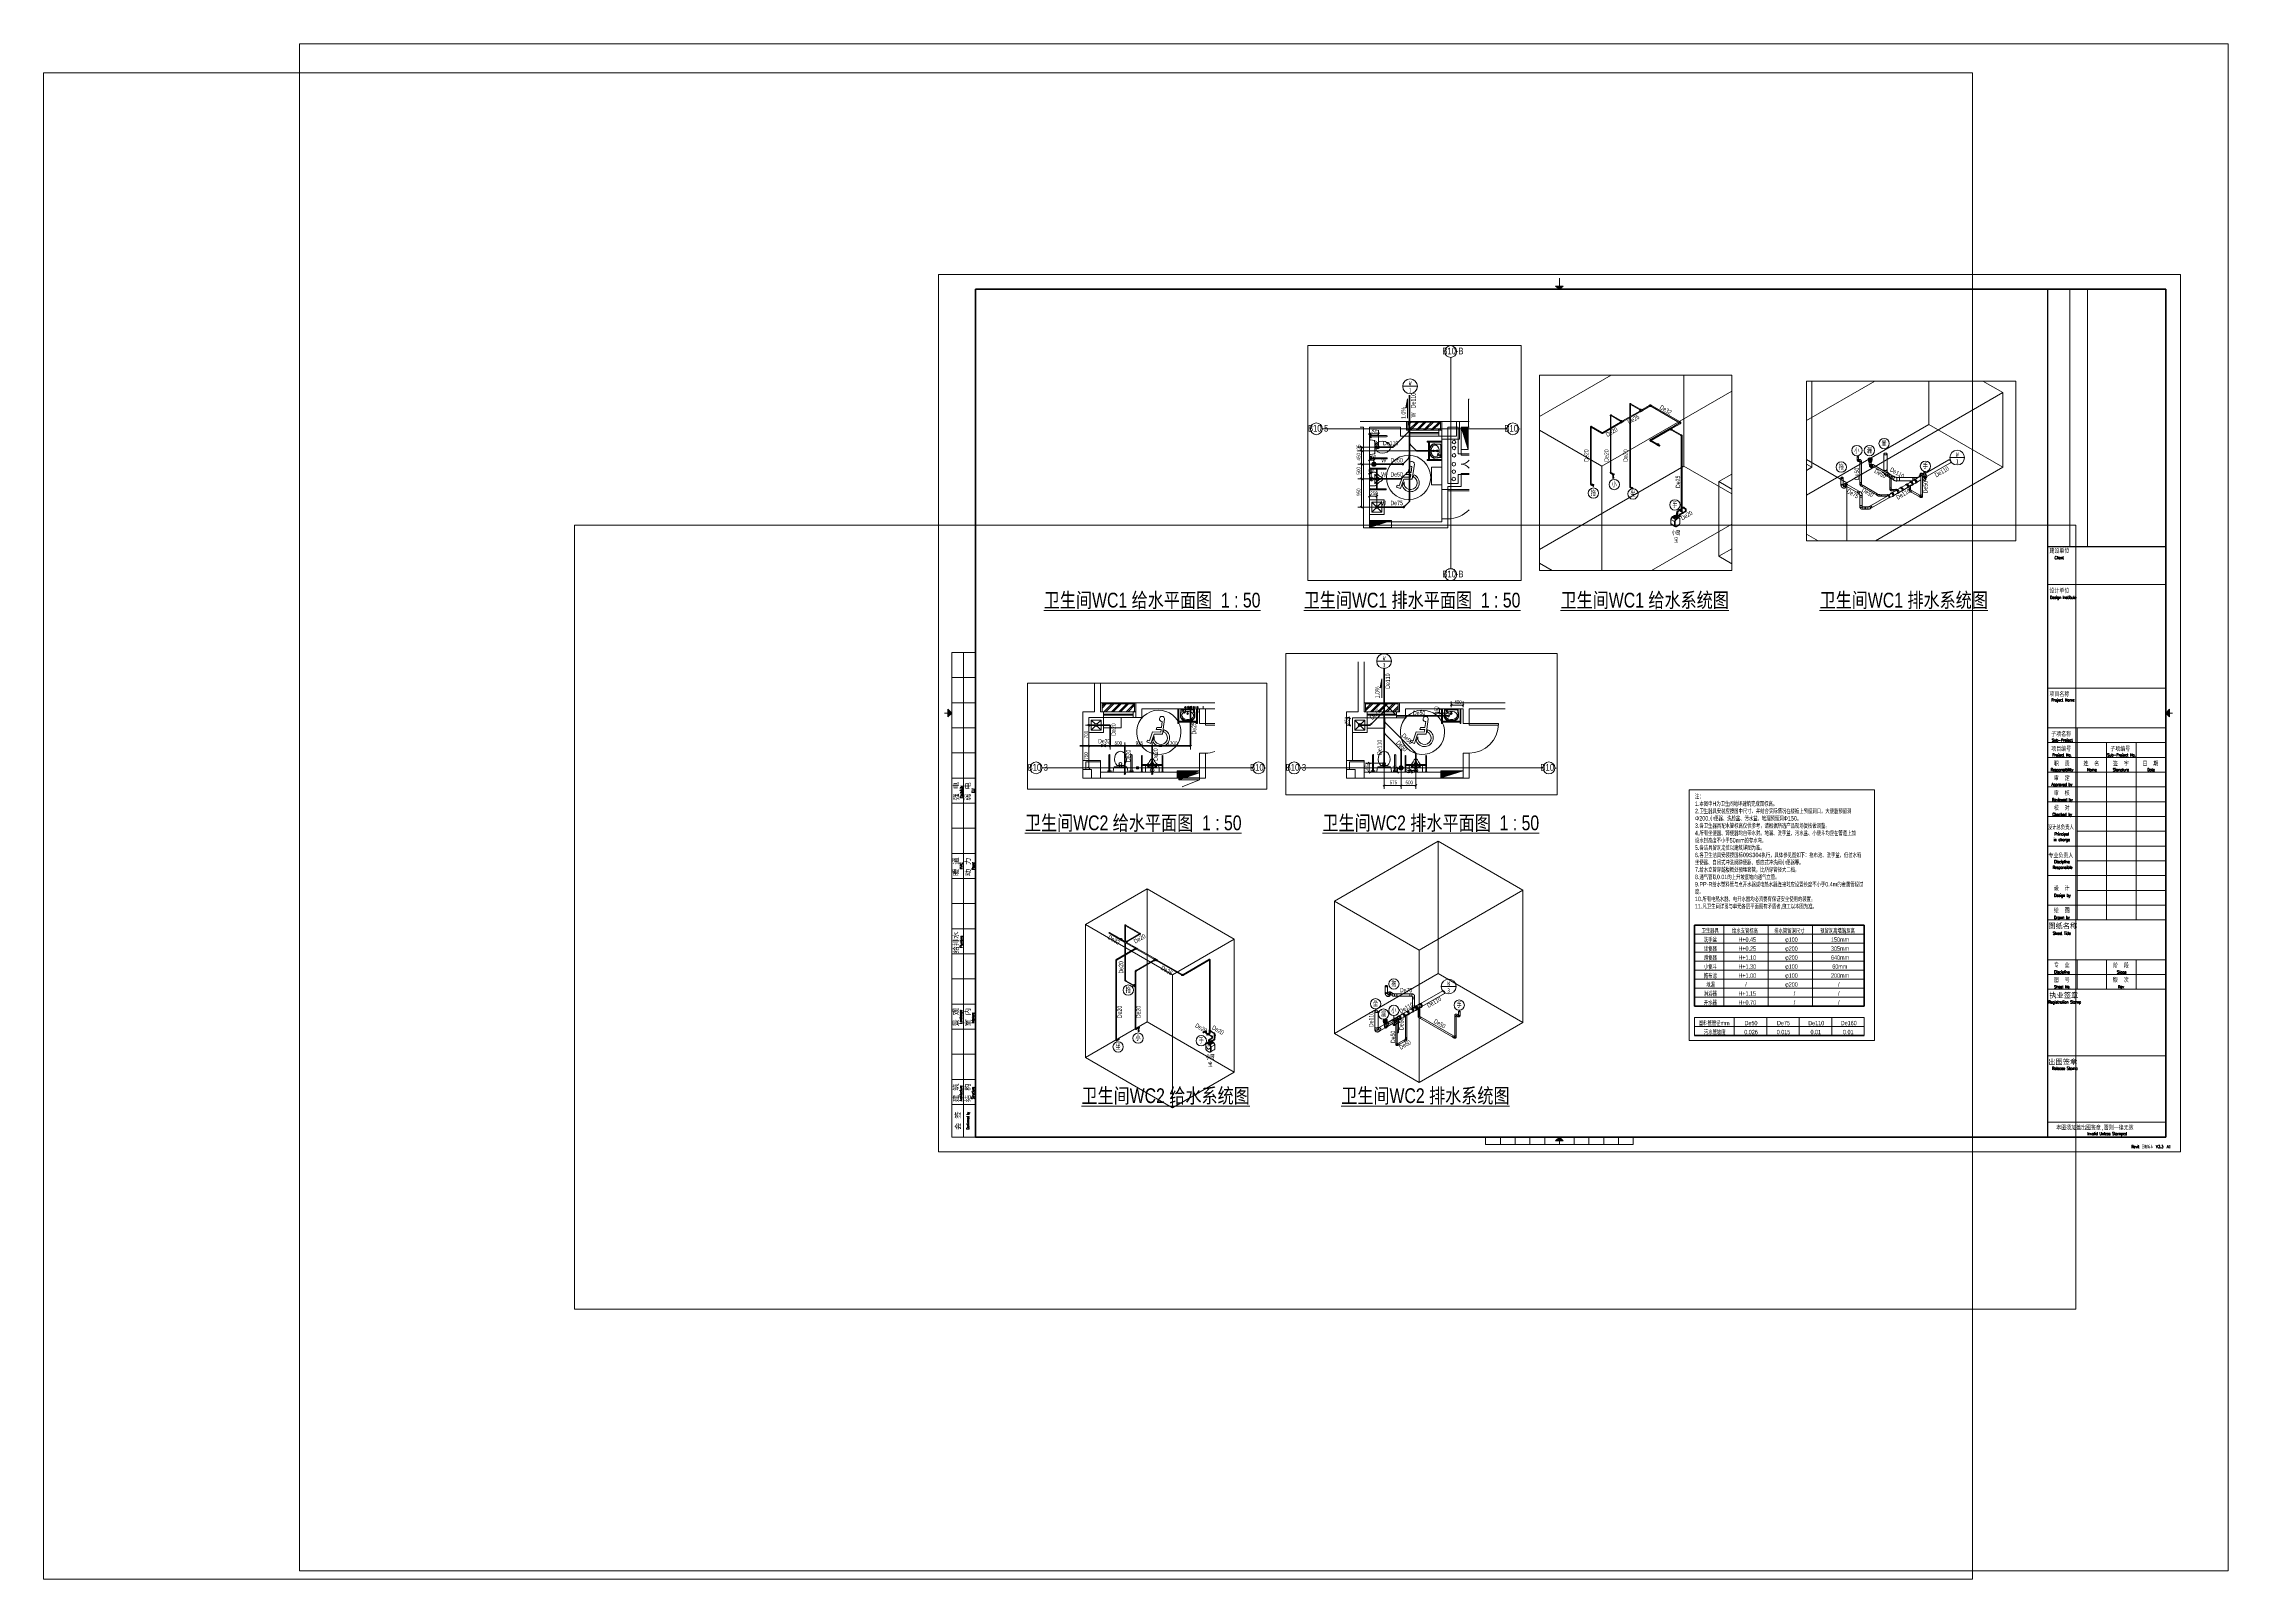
# Paper-space layout 'Layout1' of a CAD drawing. Header units: millimetres. Extents: x -257 to 1222, y -290 to 749.
# The model-space entities are those that its viewports show. They can reach past a viewport. Long polylines and large blocks are cut down to what shows.
import ezdxf

# ---------------------------------------------------------------- set-up
doc = ezdxf.new("R2010")
doc.units = ezdxf.units.MM
for name, pattern in [('Hidden', [7.14375, 4.7625, -2.38125]), ('轴网线', [22.24, 12.7, -3.18, 3.18, -3.18]), ('长划线_2', [38.1, 25.4, -12.7])]:
    doc.linetypes.add(name, pattern=pattern)
for name, color, linetype, lineweight in [('A-____-____-DIMS', 7, 'Continuous', 5), ('A-____-____-DIMS-50', 7, 'Continuous', 5), ('A-____-NOTE-TEXT', 7, 'Continuous', 5), ('A-DETL-____-OTLN', 7, 'Continuous', 5), ('A-DETL-GENF-OTLN', 7, 'Continuous', 5), ('A-GENM-____-OTLN', 7, 'Continuous', 5), ('A-GLAZ-CWMG-MCUT', 7, 'Continuous', 13), ('A-GLAZ-CWMG-OTLN', 7, 'Continuous', 5), ('A-WALL-____-MCUT', 7, 'Continuous', 13), ('A-WALL-____-OTLN', 7, 'Continuous', 13), ('E-FIRE-____-OTLN', 7, 'Continuous', 5), ('G-____-____-SYMB', 7, 'Continuous', 5), ('G-____-____-TEXT', 7, 'Continuous', 5), ('G-____-TTLB-MEDM', 7, 'Continuous', 25), ('G-____-TTLB-OTLN', 7, 'Continuous', 5), ('G-____-TTLB-THIN', 7, 'Continuous', 5), ('G-____-TTLB-WIDE', 7, 'Continuous', 50), ('M-EQPM-____-OTLN', 7, 'Continuous', 5), ('P-PIPE-____-IDEN', 7, 'Continuous', 5), ('P-PIPE-____-OTLN', 7, 'Continuous', 35), ('P-SANR-FIXT-OTLN', 7, 'Continuous', 5), ('Q-SPCQ-____-OTLN', 7, 'Continuous', 5), ('S-COLS-____-OTLN', 7, 'Continuous', 5), ('S-GRID-____-IDEN', 7, 'Continuous', 5), ('S-GRID-____-OTLN', 7, 'Continuous', 5)]:
    doc.layers.add(name, color=color, linetype=linetype, lineweight=lineweight)
for name, color, linetype, lineweight, true_color in [('A-DOOR-____-MCUT', 7, 'Continuous', 13, 0x00007f), ('A-GLAZ-____-OTLN', 7, 'Continuous', 13, 0x00007f), ('G-XREF-____-OTLN', 7, 'Continuous', 5, 0xa50000)]:
    doc.layers.add(name, color=color, linetype=linetype, lineweight=lineweight, true_color=true_color)
doc.layers.add('G-____-____-NPLT', color=7, linetype='Continuous', plot=False)
doc.styles.add('Arial', font='arial.ttf', dxfattribs={"width": 0.7, "height": 125})
doc.styles.add('Arial_1', font='arial.ttf', dxfattribs={"width": 0.7, "height": 150})
doc.styles.add('Arial_2', font='arial.ttf', dxfattribs={"width": 0.7, "height": 300})
doc.styles.add('RomanT', font='romant__.ttf', dxfattribs={"width": 0.7, "height": 2})
doc.styles.add('RomanT_1', font='romant__.ttf', dxfattribs={"width": 0.6, "height": 1.8})
doc.styles.add('TJ_FangSong', font='', dxfattribs={"width": 0.7, "height": 150})
doc.styles.add('TJ_FangSong_1', font='', dxfattribs={"width": 0.8, "height": 10})
doc.styles.add('TJ_FangSong_B', font='', dxfattribs={"width": 0.7, "height": 175})
doc.styles.add('TJ_FangSong_Narrow', font='', dxfattribs={"height": 225})
doc.styles.add('仿宋', font='simfang.ttf', dxfattribs={"width": 0.7, "height": 150})
doc.styles.add('仿宋_B', font='', dxfattribs={"width": 0.8, "height": 3})
doc.styles.add('仿宋_B_1', font='', dxfattribs={"width": 0.7, "height": 3})
doc.styles.add('仿宋_B_2', font='', dxfattribs={"height": 3.5})
doc.styles.get('TJ_FangSong').set_extended_font_data('TJ_FangSong')
doc.styles.get('TJ_FangSong_1').set_extended_font_data('TJ_FangSong')
doc.styles.get('TJ_FangSong_B').set_extended_font_data('TJ_FangSong', bold=True)
doc.styles.get('TJ_FangSong_Narrow').set_extended_font_data('TJ_FangSong_Narrow')
doc.styles.get('仿宋_B').set_extended_font_data('FangSong', bold=True)
doc.styles.get('仿宋_B_1').set_extended_font_data('FangSong', bold=True)
doc.styles.get('仿宋_B_2').set_extended_font_data('FangSong', bold=True)
doc.dimstyles.new('对角线-1_2_250_近', dxfattribs={"dimscale": 304.8, "dimtxt": 127.532425, "dimasz": 0.19685, "dimexe": 0.393701, "dimexo": 0.164042, "dimgap": 0, "dimtad": 1, "dimdec": 0, "dimzin": 0, "dimdsep": 46, "dimtxsty": 'Arial', "dimblk1": 'OBLIQUE', "dimblk2": 'OBLIQUE', "dimsah": 1, "dimcen": 0.09, "dimazin": 0, "dimtfac": 1, "dimtdec": 4, "dimtix": 1, "dimtmove": 0, "dimatfit": 3, "dimfxl": 1, "dimtvp": 1, "dimtolj": 1, "dimtzin": 0, "dimarcsym": 2})
pattern_1 = [(45, (0, 0), (-125.72359, 125.72359), []), (45, (0, 190.5), (-125.72359, 125.72359), [])]

# ---------------------------------------------------------------- blocks, each defined once
blk = doc.blocks.new('建筑类图框-A1 - A1-2586821-卫生间详图一')
at = {"layer": 'G-XREF-____-OTLN'}
for points in [[(771.5, 585.1), (769, 583), (766.3, 585.1)], [(354.9, 293.4), (354.9, 298.6), (357.5, 296)], [(1182.1, 293.4), (1179.5, 296), (1182.1, 298.6)], [(771.5, 6.5), (766.3, 6.5), (769, 8.6)], [(766.4, 6.4), (769, 8.9), (771.6, 6.4)]]:
    blk.add_hatch(color=7, dxfattribs=at).paths.add_polyline_path(points, flags=0)
at = {"layer": 'G-____-TTLB-MEDM'}
blk.add_line((1099.5, 583), (1099.5, 9), dxfattribs=at)
at = {"layer": 'G-____-TTLB-OTLN'}
for p, q in [((348.5, 593), (348.5, -1)), ((1189.5, 593), (348.5, 593)), ((1189.5, -1), (1189.5, 593)), ((771.5, 585.1), (766.3, 585.1)), ((766.3, 585.1), (769, 583)), ((769, 583), (771.5, 585.1)), ((357.5, 296), (354.9, 298.6)), ((354.9, 298.6), (354.9, 293.4)), ((354.9, 293.4), (357.5, 296)), ((1182.1, 298.6), (1179.5, 296)), ((1179.5, 296), (1182.1, 293.4)), ((1182.1, 293.4), (1182.1, 298.6)), ((769, 8.6), (766.3, 6.5)), ((766.3, 6.5), (771.5, 6.5)), ((769, 8.9), (766.4, 6.4)), ((766.4, 6.4), (771.6, 6.4)), ((771.6, 6.4), (769, 8.9)), ((771.5, 6.5), (769, 8.6)), ((348.5, -1), (1189.5, -1))]:
    blk.add_line(p, q, dxfattribs=at)
at = {"layer": 'G-____-TTLB-THIN'}
for p, q in [((769, 590.4), (769, 583)), ((769, 585.1), (769, 587.9)), ((1114.5, 583), (1114.5, 408.7)), ((1126.5, 583), (1126.5, 408.7)), ((1099.5, 383), (1179.5, 383)), ((357.5, 9), (357.5, 337)), ((357.5, 337), (373.5, 337)), ((365.5, 9), (365.5, 337)), ((357.5, 320), (373.5, 320)), ((1099.5, 313), (1179.5, 313)), ((352.7, 296), (355.2, 296)), ((357.5, 303), (373.5, 303)), ((1184.2, 296), (1181.8, 296)), ((357.5, 286), (373.5, 286)), ((1099.5, 286), (1179.5, 286)), ((1119.5, 156), (1119.5, 286)), ((357.5, 269), (373.5, 269)), ((1099.5, 276), (1179.5, 276)), ((1139.5, 156), (1139.5, 276)), ((1159.5, 156), (1159.5, 276)), ((357.5, 252), (373.5, 252)), ((1099.5, 266), (1179.5, 266)), ((1099.5, 256), (1179.5, 256)), ((1099.5, 246), (1179.5, 246)), ((357.5, 235), (373.5, 235)), ((1099.5, 236), (1179.5, 236)), ((1099.5, 226), (1179.5, 226)), ((357.5, 218), (373.5, 218)), ((1119.5, 216), (1179.5, 216)), ((357.5, 201), (373.5, 201)), ((1099.5, 206), (1179.5, 206)), ((1119.5, 196), (1179.5, 196)), ((357.5, 184), (373.5, 184)), ((1099.5, 186), (1179.5, 186)), ((357.5, 167), (373.5, 167)), ((1099.5, 166), (1179.5, 166)), ((1119.5, 176), (1179.5, 176)), ((357.5, 150), (373.5, 150)), ((1099.5, 156), (1179.5, 156)), ((357.5, 133), (373.5, 133)), ((1099.5, 129), (1179.5, 129)), ((1099.5, 119), (1179.5, 119)), ((1119.5, 129), (1119.5, 109)), ((1139.5, 129), (1139.5, 109)), ((1159.5, 129), (1159.5, 109)), ((357.5, 116), (373.5, 116)), ((1099.5, 109), (1179.5, 109)), ((357.5, 99), (373.5, 99)), ((357.5, 82), (373.5, 82)), ((357.5, 65), (373.5, 65)), ((1099.5, 64), (1179.5, 64)), ((357.5, 48), (373.5, 48)), ((357.5, 31), (373.5, 31)), ((1099.5, 19), (1179.5, 19)), ((357.5, 9), (373.5, 9)), ((719, 9), (719, 4)), ((719, 4), (819, 4)), ((729, 4), (729, 9)), ((739, 4), (739, 9)), ((749, 4), (749, 9)), ((759, 4), (759, 9)), ((769, 9), (769, 4)), ((779, 4), (779, 9)), ((789, 4), (789, 9)), ((799, 4), (799, 9)), ((809, 4), (809, 9)), ((819, 4), (819, 9))]:
    blk.add_line(p, q, dxfattribs=at)
at = {"layer": 'G-____-TTLB-WIDE'}
for p, q in [((373.5, 583), (1179.5, 583)), ((373.5, 9), (373.5, 583)), ((1179.5, 583), (1179.5, 9)), ((1179.5, 9), (373.5, 9))]:
    blk.add_line(p, q, dxfattribs=at)
at = {"layer": 'G-____-TTLB-OTLN', "attachment_point": 1}
for s, insert, char_height, width, style in [('建设单位', (1100.8, 407.5), 3, 18.214, '仿宋_B'), ('Client', (1104.3, 402.2), 2, 8.081, 'RomanT'), ('设计单位', (1100.8, 380.5), 3, 18.214, '仿宋_B'), ('Design Institute', (1101.2, 375.3), 2, 22.447, 'RomanT'), ('项目名称', (1100.8, 310.5), 3, 18.214, '仿宋_B'), ('Project Name', (1102, 305.9), 2, 19.697, 'RomanT'), ('子项名称', (1102, 283.5), 3, 18.214, '仿宋_B'), ('项目编号', (1102, 273.5), 3, 18.214, '仿宋_B'), ('Sub-Project', (1102.4, 278.7), 2, 17.284, 'RomanT'), ('Project No.', (1102.7, 268.7), 2, 16.386, 'RomanT'), ('Sub-Project No.', (1139.9, 268.7), 2, 23.345, 'RomanT'), ('子项编号', (1142, 273.5), 3, 18.214, '仿宋_B'), ('Responsibility', (1101.6, 258.7), 2, 19.08, 'RomanT'), ('职  责', (1103.8, 263.5), 3, 13.725, '仿宋_B'), ('审  定', (1103.8, 253.5), 3, 13.725, '仿宋_B'), ('姓  名', (1123.8, 263.5), 3, 13.725, '仿宋_B'), ('Name', (1126.3, 258.7), 2, 7.688, 'RomanT'), ('签  字', (1143.8, 263.5), 3, 13.725, '仿宋_B'), ('Signature', (1143.8, 258.7), 2, 13.693, 'RomanT'), ('日  期', (1163.8, 263.5), 3, 13.725, '仿宋_B'), ('Date', (1167, 258.7), 2, 6.005, 'RomanT'), ('Approved by', (1102.2, 248.7), 2, 17.677, 'RomanT'), ('Reviewed by', (1102.5, 238.4), 2, 17.004, 'RomanT'), ('审  核', (1103.8, 243.5), 3, 13.725, '仿宋_B'), ('Checked by', (1102.8, 228.4), 2, 16.218, 'RomanT'), ('校  对', (1103.8, 233.5), 3, 13.725, '仿宋_B'), ('设计总负责人', (1099.6, 220.4), 3, 23.906, '仿宋_B_1'), ('in charge', (1103.7, 211.4), 2, 14.142, 'RomanT'), ('Principal', (1104.2, 215.2), 2, 12.963, 'RomanT'), ('专业负责人', (1100.1, 201.3), 3, 22.768, '仿宋_B'), ('Responsible', (1102.9, 192.6), 2, 16.106, 'RomanT'), ('Discipline', (1104, 196.4), 2, 13.412, 'RomanT'), ('设  计', (1103.8, 179.1), 3, 13.725, '仿宋_B'), ('绘  图', (1103.8, 164.1), 3, 13.725, '仿宋_B'), ('Design by', (1103.9, 173.7), 2, 13.637, 'RomanT'), ('图纸名称', (1100, 153.7), 3.5, 25.975, '仿宋_B_2'), ('Sheet Title', (1103.1, 148), 2, 15.432, 'RomanT'), ('Drawn by', (1103.9, 158.7), 2, 13.581, 'RomanT'), ('专  业', (1103.8, 127.1), 3, 13.725, '仿宋_B'), ('Discipline', (1104, 121.7), 2, 13.412, 'RomanT'), ('阶  段', (1143.9, 126.8), 3, 13.725, '仿宋_B'), ('Stage', (1146.5, 121.7), 2, 7.351, 'RomanT'), ('执业签章', (1100.7, 106.7), 3.5, 25.975, '仿宋_B_2'), ('图  号', (1103.8, 117), 3, 13.725, '仿宋_B'), ('Sheet No.', (1103.9, 111.7), 2, 13.637, 'RomanT'), ('版  次', (1143.8, 117), 3, 13.725, '仿宋_B'), ('Rev.', (1147.2, 111.7), 2, 5.556, 'RomanT'), ('Registration Stamp', (1100.1, 101.4), 2, 27.498, 'RomanT'), ('出图签章', (1100, 61.7), 3.5, 25.975, '仿宋_B_2'), ('Release Stamp', (1102.6, 56.5), 2, 20.539, 'RomanT'), ('本图须加盖出图签章,否则一律无效', (1105.4, 17), 3, 70.613, '仿宋_B'), ('Invalid Unless Stamped', (1126.4, 12.3), 2, 33.446, 'RomanT'), ('Revit ', (1156.2, 3.5), 2, 8.474, 'RomanT'), ('图框版本', (1163.2, 3.5), 2, 8.979, 'RomanT'), ('  V3.3  A1', (1170.6, 3.5), 2, 15.489, 'RomanT')]:
    blk.add_mtext(s, dxfattribs=dict(at, insert=insert, char_height=char_height, width=width, style=style))
at = {"layer": 'G-____-TTLB-OTLN', "attachment_point": 1, "rotation": 90}
for s, insert, char_height, width, style in [('强 电', (358.7, 236.8), 3.5, 16.274, '仿宋_B_2'), ('Electricity', (363.1, 238.5), 1.8, 11.737, 'RomanT_1'), ('弱 电', (366.6, 236.6), 3.5, 16.274, '仿宋_B_2'), ('ELV', (371.1, 242), 1.8, 3.704, 'RomanT_1'), ('暖 通', (358.6, 185.8), 3.5, 16.274, '仿宋_B_2'), ('HVAC', (363, 190.3), 1.8, 5.291, 'RomanT_1'), ('动 力', (366.7, 185.6), 3.5, 16.274, '仿宋_B_2'), ('Power', (371, 189.8), 1.8, 6.782, 'RomanT_1'), ('给排水', (358.6, 133.4), 3.5, 19.481, '仿宋_B_2'), ('Plumbing', (363, 137.2), 1.8, 10.438, 'RomanT_1'), ('景 观', (358.6, 83.8), 3.5, 16.274, '仿宋_B_2'), ('Landscape', (362.7, 85.7), 1.8, 11.159, 'RomanT_1'), ('室 内', (366.6, 83.8), 3.5, 16.274, '仿宋_B_2'), ('Interiors', (370.9, 86), 1.8, 10.342, 'RomanT_1'), ('建 筑', (358.6, 32.7), 3.5, 16.274, '仿宋_B_2'), ('Architecture', (362.8, 33.3), 1.8, 14.527, 'RomanT_1'), ('结 构', (366.6, 32.7), 3.5, 16.274, '仿宋_B_2'), ('Structure', (370.9, 34.7), 1.8, 11.352, 'RomanT_1'), ('会 签', (360, 13.8), 3.5, 16.274, '仿宋_B_2'), ('Confirmed by', (367.5, 14.1), 1.8, 15.441, 'RomanT_1')]:
    blk.add_mtext(s, dxfattribs=dict(at, insert=insert, char_height=char_height, width=width, style=style))
blk = doc.blocks.new('TJ单扇平开门 - M1023-2001523-卫生间WC1 排水平面图')
at = {"layer": 'A-DOOR-____-MCUT', "color": 175, "lineweight": 5, "true_color": 0x5151a7}
for p, q in [((450, -100), (500, -100)), ((450, -824.6), (450, -100)), ((500, -100), (500, -824.6))]:
    blk.add_line(p, q, dxfattribs=at)
at = {"layer": 'A-DOOR-____-MCUT', "color": 173, "lineweight": 5, "true_color": 0x5151be}
blk.add_arc((500, -100), 1000, 180, 226.4364, dxfattribs=at)
blk = doc.blocks.new('TJ双扇平开门 - M1523-1543865-卫生间WC1 排水平面图')
at = {"layer": 'A-DOOR-____-MCUT', "color": 175, "lineweight": 5, "true_color": 0x5151a7}
for p, q in [((-750, 100), (-750, 850)), ((-750, 850), (-725.4, 850)), ((-725.4, 100), (-750, 100))]:
    blk.add_line(p, q, dxfattribs=at)
at = {"layer": 'A-DOOR-____-MCUT', "color": 173, "lineweight": 5, "true_color": 0x5151be}
blk.add_arc((-750, 100), 750, 88.1196, 90, dxfattribs=at)
blk = doc.blocks.new('挂墙式小便器安全抓杆 - 标准-1341416-卫生间WC1 排水平面图')
at = {"layer": 'Q-SPCQ-____-OTLN', "color": 251, "true_color": 0x515151}
for p, q in [((-380, 0), (-380, -20)), ((-380, 0), (-320, 0)), ((-320, 0), (-320, -20)), ((320, 0), (320, -20)), ((320, 0), (380, 0)), ((380, 0), (380, -20)), ((-380, -20), (-320, -20)), ((-365, -20), (-365, -550)), ((-335, -20), (-335, -235)), ((320, -20), (380, -20)), ((335, -235), (335, -20)), ((365, -20), (365, -550)), ((-350, -235), (350, -235)), ((350, -265), (-350, -265)), ((-335, -550), (-335, -265)), ((335, -550), (335, -265))]:
    blk.add_line(p, q, dxfattribs=at)
for centre, start, end in [((-350, -250), 90, 270), ((350, -250), 270, 90), ((-350, -550), 180, 0), ((350, -550), 180, 0)]:
    blk.add_arc(centre, 15, start, end, dxfattribs=at)
blk = doc.blocks.new('无障碍座便器配抓杆 1 - 标准-1342777-卫生间WC1 排水平面图')
at = {"layer": 'Q-SPCQ-____-OTLN', "color": 251, "true_color": 0x515151}
for p, q in [((-317.5, 0), (-432.5, 0)), ((-432.5, 0), (-432.5, -54)), ((432.5, 0), (317.5, 0)), ((317.5, 0), (317.5, -54)), ((432.5, 0), (432.5, -54)), ((-317.5, -10), (-432.5, -10)), ((-395, -54), (-395, -10)), ((-355, -54), (-355, -10)), ((-317.5, -54), (-317.5, 0)), ((317.5, -10), (425, -10)), ((355, -54), (355, -10)), ((395, -54), (395, -10)), ((-355, -44), (-395, -44)), ((395, -44), (355, -44)), ((-432.5, -54), (-395, -54)), ((-395, -54), (-395, -580)), ((-355, -580), (-355, -54)), ((-355, -54), (-317.5, -54)), ((317.5, -54), (355, -54)), ((355, -54), (355, -580)), ((395, -580), (395, -54)), ((432.5, -54), (395, -54))]:
    blk.add_line(p, q, dxfattribs=at)
for centre in [(-375, -580), (375, -580)]:
    blk.add_arc(centre, 20, 180, 360, dxfattribs=at)
blk = doc.blocks.new('地漏 2D - 地漏 2D-1345155-卫生间WC1 排水平面图')
at = {"layer": 'Q-SPCQ-____-OTLN', "color": 251, "true_color": 0x515151}
for p, q in [((-35, -35), (-35, 35)), ((-35, 35), (35, 35)), ((0, 35), (0, -35)), ((35, 35), (35, -35)), ((-35, 0), (35, 0)), ((35, -35), (-35, -35))]:
    blk.add_line(p, q, dxfattribs=at)
for radius in [25, 20]:
    blk.add_circle((0, 0), radius, dxfattribs=at)
blk = doc.blocks.new('TJ无障碍-标志 - 1500-874011-卫生间WC1 排水平面图')
at = {"layer": 'A-GENM-____-OTLN', "color": 211, "true_color": 0xff51ff}
for p, q in [((119.5, 347.7), (47.3, -158.8)), ((37.3, 268.7), (9.8, 70.2)), ((-144.1, 72.1), (-170.7, 2.1)), ((9.8, 70.2), (-144.1, 72.1)), ((-170.7, 2.1), (0, 0)), ((0, 0), (-12.8, -87.7)), ((109.3, -13.4), (96.2, -53.8)), ((96.2, -53.8), (87.4, -80.6)), ((-285.3, -84.4), (-389.9, -385.8)), ((-12.8, -87.7), (-285.3, -84.4)), ((-239.3, -155.3), (-349.5, -472.7)), ((47.3, -158.8), (-239.3, -155.3)), ((-258.2, -320.3), (-228.4, -243)), ((-284.1, -387.5), (-258.2, -320.3)), ((-463.8, -358.9), (-487, -422.8)), ((-389.9, -385.8), (-463.8, -358.9)), ((-349.5, -472.7), (-487, -422.8))]:
    blk.add_line(p, q, dxfattribs=at)
blk.add_circle((-76.9, -96), 750, dxfattribs=at)
for centre, radius, start, end in [((32, 356.2), 87.6, 354.2261, 273.4572), ((-7.3, -284.7), 295.3, 200.3803, 66.7328), ((-7.3, -284.7), 225, 169.3225, 65.0999)]:
    blk.add_arc(centre, radius, start, end, dxfattribs=at)
blk = doc.blocks.new('左右推拉窗 - C1015-1399711-卫生间WC1 排水平面图')
at = {"layer": 'A-GLAZ-____-OTLN', "color": 251, "lineweight": 5, "true_color": 0x515151}
for p, q in [((-490.5, -166.9), (-490.5, 33.1)), ((-490.5, 33.1), (509.5, 33.1)), ((509.5, 33.1), (509.5, -166.9)), ((-490.5, -46.9), (509.5, -46.9)), ((509.5, -86.9), (-490.5, -86.9)), ((509.5, -166.9), (-490.5, -166.9))]:
    blk.add_line(p, q, dxfattribs=at)
blk = doc.blocks.new('矩形竖梃 - 50_300mm 长方形-1954927-卫生间WC1 排水平面图')
at = {"layer": 'A-GLAZ-CWMG-OTLN', "true_color": 0x8b8b8b}
h = blk.add_hatch(dxfattribs=at)
h.set_pattern_fill('FP_1', color=252, style=0, pattern_type=2)
h.set_pattern_definition(pattern_1)
h.paths.add_polyline_path([(163850, 250), (164950, 250), (164950, -50), (163850, -50)], flags=0)
at = {"layer": 'A-GLAZ-CWMG-OTLN', "color": 251, "true_color": 0x515151}
for p, q in [((163850, -50), (163850, 250)), ((163850, 250), (163850, 250)), ((163850, 250), (163850, -50)), ((164950, 250), (163850, 250)), ((164950, 250), (163850, 250)), ((164950, -50), (164950, 250)), ((164950, 250), (164950, 250)), ((164950, 250), (164950, -50)), ((163850, -50), (163850, -50)), ((163850, -50), (164950, -50)), ((164950, -50), (163850, -50)), ((164950, -50), (164950, -50))]:
    blk.add_line(p, q, dxfattribs=at)
blk = doc.blocks.new('矩形竖梃 - 50_300mm 长方形-1986351-卫生间WC1 排水平面图')
at = {"layer": 'A-GLAZ-CWMG-OTLN', "color": 251, "true_color": 0x515151}
for p, q in [((0, 300), (-50, 300)), ((-50, 300), (-50, 0)), ((-50, 300), (-50, 300)), ((0, 0), (0, 300)), ((0, 300), (0, 300)), ((-50, 0), (0, 0)), ((-50, 0), (-50, 0)), ((0, 0), (0, 0))]:
    blk.add_line(p, q, dxfattribs=at)
blk = doc.blocks.new('矩形竖梃 - 50_300mm 长方形-1986352-卫生间WC1 排水平面图')
at = {"layer": 'A-GLAZ-CWMG-OTLN', "color": 251, "true_color": 0x515151}
for p, q in [((-50, 300), (-50, 300)), ((0, 300), (0, 300)), ((-50, 0), (-50, 0)), ((0, 0), (0, 0))]:
    blk.add_line(p, q, dxfattribs=at)
blk = doc.blocks.new('矩形竖梃 - 50_300mm 长方形-V3-卫生间WC1 排水平面图')
at = {"layer": 'A-GLAZ-CWMG-MCUT', "color": 251, "lineweight": 5, "true_color": 0x515151}
for p, q in [((-50, 300), (0, 300)), ((-50, 0), (-50, 300)), ((0, 300), (0, 0)), ((0, 0), (-50, 0))]:
    blk.add_line(p, q, dxfattribs=at)
at = {"layer": 'A-GLAZ-CWMG-OTLN', "color": 251, "true_color": 0x515151}
for p, q in [((-50, 300), (-50, 300)), ((0, 300), (0, 300)), ((-50, 0), (-50, 0)), ((0, 0), (0, 0))]:
    blk.add_line(p, q, dxfattribs=at)
blk = doc.blocks.new('矩形竖梃 - 50_300mm 长方形-1986353-卫生间WC1 排水平面图')
at = {"layer": 'A-GLAZ-CWMG-OTLN', "color": 251, "true_color": 0x515151}
for p, q in [((-50, 0), (-50, 300)), ((-50, 300), (0, 300)), ((-50, 300), (-50, 300)), ((0, 300), (0, 0)), ((0, 300), (0, 300)), ((0, 0), (-50, 0)), ((-50, 0), (-50, 0)), ((0, 0), (0, 0))]:
    blk.add_line(p, q, dxfattribs=at)
blk = doc.blocks.new('矩形竖梃 - 50_300mm 长方形-1986354-卫生间WC1 排水平面图')
at = {"layer": 'A-GLAZ-CWMG-OTLN', "color": 251, "true_color": 0x515151}
for p, q in [((-50, 300), (-50, 300)), ((0, 300), (0, 300)), ((-50, 0), (-50, 0)), ((0, 0), (0, 0))]:
    blk.add_line(p, q, dxfattribs=at)
blk = doc.blocks.new('矩形竖梃 - 50_300mm 长方形-V4-卫生间WC1 排水平面图')
at = {"layer": 'A-GLAZ-CWMG-MCUT', "color": 251, "lineweight": 5, "true_color": 0x515151}
for p, q in [((0, 300), (-50, 300)), ((-50, 300), (-50, 0)), ((0, 0), (0, 300)), ((-50, 0), (0, 0))]:
    blk.add_line(p, q, dxfattribs=at)
at = {"layer": 'A-GLAZ-CWMG-OTLN', "color": 251, "true_color": 0x515151}
for p, q in [((-50, 300), (-50, 300)), ((0, 300), (0, 300)), ((-50, 0), (-50, 0)), ((0, 0), (0, 0))]:
    blk.add_line(p, q, dxfattribs=at)
blk = doc.blocks.new('矩形竖梃 - 30mm 正方形-1943085-卫生间WC1 排水平面图')
at = {"layer": 'A-GLAZ-CWMG-OTLN', "color": 251, "true_color": 0x515151}
for p, q in [((163850, 220), (163850, 250)), ((163850, 250), (163850, 250)), ((163850, 250), (163850, 220)), ((163850, 250), (164950, 250)), ((163850, 250), (164950, 250)), ((164950, 220), (164950, 250)), ((164950, 250), (164950, 250)), ((164950, 250), (164950, 220)), ((163850, 220), (163850, 220)), ((164950, 220), (163850, 220)), ((163850, 220), (164950, 220)), ((164950, 220), (164950, 220))]:
    blk.add_line(p, q, dxfattribs=at)
blk = doc.blocks.new('TJ双扇平开门 - FMC0723-2632022-卫生间WC1 排水平面图')
at = {"layer": 'A-DOOR-____-MCUT', "color": 175, "lineweight": 5, "true_color": 0x5151a7}
for p, q in [((-350, 50), (-350, 324.6)), ((-310, 324.6), (-310, 50)), ((310, 324.6), (310, 50)), ((350, 50), (350, 324.6)), ((-310, 50), (-350, 50)), ((310, 50), (350, 50))]:
    blk.add_line(p, q, dxfattribs=at)
at = {"layer": 'A-DOOR-____-MCUT', "color": 173, "lineweight": 5, "true_color": 0x5151be}
for centre, start, end in [((-350, 50), 0, 51.6838), ((350, 50), 128.3162, 180)]:
    blk.add_arc(centre, 350, start, end, dxfattribs=at)
blk = doc.blocks.new('消火栓明装 - 消火栓明装-1641868-卫生间WC1 排水平面图')
at = {"layer": 'A-DETL-GENF-OTLN', "true_color": 0x888888}
blk.add_hatch(color=252, dxfattribs=at).paths.add_polyline_path([(-375, -240), (-375, 0), (375, 0)], flags=0)
at = {"layer": 'A-DETL-GENF-OTLN', "color": 251, "true_color": 0x515151}
for p, q in [((375, 0), (-375, -240)), ((-375, -240), (375, 0)), ((375, 0), (-375, 0)), ((-375, 0), (-375, -240)), ((375, -240), (375, 0)), ((-375, -240), (375, -240))]:
    blk.add_line(p, q, dxfattribs=at)
blk = doc.blocks.new('雨水管 2d - 地漏 R50-1793327-卫生间WC1 排水平面图')
at = {"layer": 'Q-SPCQ-____-OTLN', "color": 251, "true_color": 0x515151}
blk.add_circle((0, 0), 60, dxfattribs=at)
blk = doc.blocks.new('无障碍放物台 2D-3D - 无障碍放物台 2D-3D-1356333-卫生间WC1 排水平面图')
at = {"layer": 'P-SANR-FIXT-OTLN', "color": 250, "true_color": 0x444444}
for p, q in [((0, -350), (0, 0)), ((0, 0), (600, 0)), ((600, 0), (600, -350)), ((600, -350), (0, -350))]:
    blk.add_line(p, q, dxfattribs=at)
blk = doc.blocks.new('TJ坐便器-冲洗水箱 - 标准-853893-卫生间WC1 排水平面图')
at = {"layer": 'A-DETL-GENF-OTLN', "color": 250, "true_color": 0x444444}
for p, q in [((-221, -20), (0, -20)), ((221, -20), (0, -20)), ((-251.1, -56.8), (-225, -185.9)), ((251.1, -56.8), (225, -185.9)), ((-200.5, -206), (0, -206)), ((-30, -206), (-30, -246)), ((200.5, -206), (0, -206)), ((30, -206), (30, -246)), ((-112.2, -246), (112.2, -246))]:
    blk.add_line(p, q, dxfattribs=at)
blk.add_circle((0, -305), 50, dxfattribs=at)
for centre, radius, start, end in [((-221, -50.7), 30.7, 90, 191.4194), ((221, -50.7), 30.7, 348.5806, 90), ((-200.5, -181), 25, 191.4194, 270), ((200.5, -181), 25, 270, 348.5806)]:
    blk.add_arc(centre, radius, start, end, dxfattribs=at)
blk.add_ellipse((0, -466), major_axis=(0, 264), ratio=0.768939, start_param=0.585686, end_param=5.6975, dxfattribs=at)
blk = doc.blocks.new('无障碍洗脸盆 2D-3D - 无障碍洗脸盆 2D-3D-1354826-卫生间WC1 排水平面图')
at = {"layer": 'A-DETL-GENF-OTLN', "color": 250, "true_color": 0x444444}
for p, q in [((-328, 481.5), (-328, 10)), ((-295, 481.5), (-295, 10)), ((295, 481.5), (295, 10)), ((328, 481.5), (328, 10)), ((-295, 455), (295, 455)), ((295, 455), (-295, 455)), ((-295, 455), (-295, 422)), ((295, 422), (295, 455)), ((295, 422), (-295, 422)), ((-295, 422), (295, 422)), ((-244, 234), (-226.8, 0)), ((-229.1, 235.1), (-215.7, 53.5)), ((230, 235.1), (216.7, 53.5)), ((245, 234), (227.8, 0)), ((-176.1, 75.2), (-104.3, 147)), ((-135.1, 46.5), (-92.2, 138.5)), ((-104.3, 147), (-92.2, 138.5)), ((-176.1, 75.2), (-135.1, 46.5)), ((-195.8, 35), (196.7, 35)), ((-338, 10), (-338, 0)), ((-285, 10), (-338, 10)), ((-285, 0), (-338, 0)), ((-285, 0), (-285, 10)), ((-226.8, 0), (227.8, 0)), ((285, 10), (338, 10)), ((285, 0), (285, 10)), ((285, 0), (338, 0)), ((338, 10), (338, 0))]:
    blk.add_line(p, q, dxfattribs=at)
for radius in [30, 20]:
    blk.add_circle((0, 160), radius, dxfattribs=at)
for centre, radius, start, end in [((-311.5, 481.5), 16.5, 0, 180), ((311.5, 481.5), 16.5, 0, 180), ((0.5, 43), 373.2, 64.8308, 115.1692), ((0.5, 43), 358.2, 64.8308, 115.1692), ((-94.4, 245), 150, 115.1692, 184.2095), ((95.4, 245), 150, 355.7905, 64.8308), ((-94.4, 245), 135, 115.1692, 184.2095), ((95.4, 245), 135, 355.7905, 64.8308), ((-195.8, 55), 20, 184.2095, 270), ((196.7, 55), 20, 270, 355.7905)]:
    blk.add_arc(centre, radius, start, end, dxfattribs=at)
blk.add_ellipse((0.5, 225.6), major_axis=(200, 0), ratio=0.703058, start_param=4.145617, end_param=10.275831, dxfattribs=at)
blk = doc.blocks.new('TJ小便器-壁挂式 - 标准-869850-卫生间WC1 排水平面图')
at = {"layer": 'A-DETL-GENF-OTLN', "color": 250, "true_color": 0x444444}
for p, q in [((162703.2, -1470), (162550, -1470)), ((162550, -1930), (162550, -1470)), ((162735, -1860), (162735, -1540)), ((162711.2, -1930), (162550, -1930))]:
    blk.add_line(p, q, dxfattribs=at)
blk.add_circle((162620, -1700), 65, dxfattribs=at)
for centre, radius, start, end in [((162711.2, -1595), 125, 33.3897, 90), ((163039.6, -1378.5), 268.3, 213.3897, 250.506), ((163025.5, -1366.2), 338.5, 210.8935, 248.6083), ((162920, -1716.3), 90, 36.0657, 70.506), ((162942.4, -1700), 62.3, 323.9343, 36.0657), ((162894.7, -1700), 20, 291.3917, 68.6083), ((163025.5, -2033.8), 338.5, 111.3917, 149.1065), ((162920, -1683.7), 90, 289.494, 323.9343), ((163039.6, -2021.5), 268.3, 109.494, 146.6103), ((162711.2, -1805), 125, 270, 326.6103)]:
    blk.add_arc(centre, radius, start, end, dxfattribs=at)
blk = doc.blocks.new('拖布池2 2D - 拖布池2 2D-1619404-卫生间WC1 排水平面图')
at = {"layer": 'P-SANR-FIXT-OTLN', "color": 250, "true_color": 0x444444}
for p, q in [((-250, -250), (-250, 250)), ((-250, 250), (250, 250)), ((250, 250), (250, -250)), ((-170, 170), (-35.4, 35.4)), ((-170, 170), (-170, -170)), ((170, 170), (-170, 170)), ((170, 170), (35.4, 35.4)), ((170, -170), (170, 170)), ((-35.4, -35.4), (-170, -170)), ((35.4, -35.4), (170, -170)), ((-170, -170), (170, -170)), ((250, -250), (-250, -250))]:
    blk.add_line(p, q, dxfattribs=at)
blk.add_circle((0, 0), 50, dxfattribs=at)
blk = doc.blocks.new('轴网 - R4_0-512320-卫生间WC1 排水平面图')
at = {"layer": 'S-GRID-____-IDEN', "color": 250, "true_color": 0x444444}
blk.add_circle((0, 0), 4, dxfattribs=at)
blk = doc.blocks.new('YXQH_AR_B9-20_rvt-2-卫生间WC1 排水平面图')
at = {"layer": 'A-WALL-____-MCUT', "color": 251, "lineweight": 5, "true_color": 0x515151}
for p, q in [((163800, 250), (162230.9, 250)), ((163800, 50), (163800, 250)), ((165900, 250), (165000, 250)), ((165000, 250), (165000, 50)), ((165900, 50), (165900, 250)), ((162230.9, 50), (162350, 50)), ((162350, 50), (162350, -3350)), ((162550, -3150), (162550, 50)), ((162550, 50), (163600, 50)), ((163600, 50), (163600, -250)), ((163800, -50), (163800, 50)), ((165000, 50), (165000, -50)), ((165200, 50), (165550, 50)), ((165200, -1850), (165200, 50)), ((165550, 50), (165550, -850)), ((165650, 50), (165900, 50)), ((165650, -850), (165650, 50)), ((163900, -50), (163800, -50)), ((163900, -250), (163900, -50)), ((165000, -50), (164900, -50)), ((164900, -50), (164900, -250)), ((163600, -250), (163800, -250)), ((163800, -250), (163900, -250)), ((164900, -250), (165000, -250)), ((165000, -250), (165000, -2050)), ((165550, -850), (165650, -850)), ((165650, -1550), (165550, -1550)), ((165550, -1550), (165550, -1850)), ((165650, -1950), (165650, -1550)), ((165550, -1850), (165200, -1850)), ((165200, -2050), (165200, -1950)), ((165200, -1950), (165550, -1950)), ((165550, -1950), (165650, -1950)), ((165000, -2050), (165200, -2050)), ((165200, -3050), (165000, -3050)), ((165000, -3050), (165000, -3150)), ((165200, -3150), (165200, -3050)), ((165000, -3150), (162550, -3150)), ((165200, -3350), (165200, -3150)), ((162350, -3350), (162550, -3350)), ((162550, -3350), (165200, -3350))]:
    blk.add_line(p, q, dxfattribs=at)
at = {"layer": 'A-WALL-____-OTLN', "color": 251, "lineweight": 5, "true_color": 0x515151}
for p, q in [((163800, 250), (163800, 250)), ((165000, 250), (165000, 250)), ((165900, 250), (165900, 250)), ((165900, 250), (165924.6, 250)), ((165900, 50), (165900, 250)), ((162350, 50), (162350, 50)), ((162550, 50), (162550, 50)), ((163600, 50), (163600, 50)), ((165200, 50), (165200, 50)), ((165550, 50), (165550, 50)), ((165650, 50), (165650, 50)), ((165924.6, 50), (165900, 50)), ((165900, 50), (165900, 50)), ((163800, -50), (163800, -50)), ((163900, -50), (163900, -250)), ((163900, -50), (163900, -50)), ((163900, -50), (164900, -50)), ((164900, -50), (164900, -250)), ((164900, -50), (164900, -50)), ((165000, -50), (165000, -50)), ((163600, -250), (163600, -250)), ((163800, -250), (163800, -250)), ((164900, -250), (163900, -250)), ((163900, -250), (163900, -250)), ((164900, -250), (164900, -250)), ((165000, -250), (165000, -250)), ((165550, -850), (165550, -850)), ((165650, -850), (165650, -850)), ((165550, -1550), (165550, -1550)), ((165650, -1550), (165650, -1550)), ((165200, -1850), (165200, -1850)), ((165550, -1850), (165550, -1850)), ((165200, -1950), (165200, -1950)), ((165650, -1950), (165650, -1950)), ((165000, -2050), (165200, -2050)), ((165000, -3050), (165000, -2050)), ((165000, -2050), (165000, -2050)), ((165200, -2050), (165200, -2050)), ((165200, -2050), (165200, -3050)), ((165200, -3050), (165000, -3050)), ((165000, -3050), (165000, -3050)), ((165200, -3050), (165200, -3050)), ((162550, -3150), (162550, -3150)), ((165000, -3150), (165000, -3150)), ((162350, -3350), (162350, -3350)), ((162550, -3350), (162550, -3350)), ((165200, -3350), (165200, -3350))]:
    blk.add_line(p, q, dxfattribs=at)
at = {"layer": 'S-GRID-____-OTLN', "color": 160, "linetype": '轴网线', "true_color": 0x4444ff}
for p, q in [((165300, 2414.7), (165300, -4734.6)), ((167204.5, 0), (160951, 0))]:
    blk.add_line(p, q, dxfattribs=at)
at = {"color": 160, "lineweight": 5, "true_color": 0x4444ff, "xscale": 49.99999999999998, "yscale": 49.99999999999998, "zscale": 49.99999999999998}
for p, rotation in [((165300, 2614.7), 180), ((160751, 0), 89.99999999999984), ((167404.5, 0), 89.99999999999984), ((165300, -4934.6), 180)]:
    blk.add_blockref('轴网 - R4_0-512320-卫生间WC1 排水平面图', p, dxfattribs=dict(at, rotation=rotation))
at = {"color": 251, "lineweight": 5, "true_color": 0x515151}
for name, p in [('TJ双扇平开门 - M1523-1543865-卫生间WC1 排水平面图', (166650, 150)), ('矩形竖梃 - 50_300mm 长方形-1954927-卫生间WC1 排水平面图', (0, 0)), ('矩形竖梃 - 30mm 正方形-1943085-卫生间WC1 排水平面图', (0, 0)), ('矩形竖梃 - 30mm 正方形-1943085-卫生间WC1 排水平面图', (0, 0)), ('矩形竖梃 - 30mm 正方形-1943085-卫生间WC1 排水平面图', (0, 0)), ('矩形竖梃 - 30mm 正方形-1943085-卫生间WC1 排水平面图', (0, 0)), ('矩形竖梃 - 30mm 正方形-1943085-卫生间WC1 排水平面图', (0, 0)), ('矩形竖梃 - 30mm 正方形-1943085-卫生间WC1 排水平面图', (0, 0)), ('矩形竖梃 - 30mm 正方形-1943085-卫生间WC1 排水平面图', (0, 0)), ('矩形竖梃 - 30mm 正方形-1943085-卫生间WC1 排水平面图', (0, 0)), ('矩形竖梃 - 30mm 正方形-1943085-卫生间WC1 排水平面图', (0, 0)), ('矩形竖梃 - 30mm 正方形-1943085-卫生间WC1 排水平面图', (0, 0)), ('矩形竖梃 - 30mm 正方形-1943085-卫生间WC1 排水平面图', (0, 0)), ('左右推拉窗 - C1015-1399711-卫生间WC1 排水平面图', (164390.5, -83.1)), ('TJ无障碍-标志 - 1500-874011-卫生间WC1 排水平面图', (163950, -1550)), ('地漏 2D - 地漏 2D-1345155-卫生间WC1 排水平面图', (162700, -1200)), ('消火栓明装 - 消火栓明装-1641868-卫生间WC1 排水平面图', (162925, -3100))]:
    blk.add_blockref(name, p, dxfattribs=at)
for name, p, rotation in [('矩形竖梃 - 50_300mm 长方形-1986353-卫生间WC1 排水平面图', (163800, 250), 180), ('矩形竖梃 - 50_300mm 长方形-1986354-卫生间WC1 排水平面图', (163800, 250), 180), ('矩形竖梃 - 50_300mm 长方形-1986354-卫生间WC1 排水平面图', (163800, 250), 180), ('矩形竖梃 - 50_300mm 长方形-1986354-卫生间WC1 排水平面图', (163800, 250), 180), ('矩形竖梃 - 50_300mm 长方形-1986354-卫生间WC1 排水平面图', (163800, 250), 180), ('矩形竖梃 - 50_300mm 长方形-1986354-卫生间WC1 排水平面图', (163800, 250), 180), ('矩形竖梃 - 50_300mm 长方形-1986354-卫生间WC1 排水平面图', (163800, 250), 180), ('矩形竖梃 - 50_300mm 长方形-1986354-卫生间WC1 排水平面图', (163800, 250), 180), ('矩形竖梃 - 50_300mm 长方形-1986354-卫生间WC1 排水平面图', (163800, 250), 180), ('矩形竖梃 - 50_300mm 长方形-1986354-卫生间WC1 排水平面图', (163800, 250), 180), ('矩形竖梃 - 50_300mm 长方形-1986354-卫生间WC1 排水平面图', (163800, 250), 180), ('矩形竖梃 - 50_300mm 长方形-V4-卫生间WC1 排水平面图', (163800, 250), 180), ('消火栓明装 - 消火栓明装-1641868-卫生间WC1 排水平面图', (165890, -325), 270.0000000000021), ('无障碍座便器配抓杆 1 - 标准-1342777-卫生间WC1 排水平面图', (162550, -625), 89.99999999999542), ('雨水管 2d - 地漏 R50-1793327-卫生间WC1 排水平面图', (165413.9, -450.2), 89.9999999999999), ('雨水管 2d - 地漏 R50-1793327-卫生间WC1 排水平面图', (165413.9, -648.9), 89.9999999999999), ('雨水管 2d - 地漏 R50-1793327-卫生间WC1 排水平面图', (165413.9, -900.2), 89.9999999999999), ('TJ双扇平开门 - FMC0723-2632022-卫生间WC1 排水平面图', (165600, -1200), 270), ('雨水管 2d - 地漏 R50-1793327-卫生间WC1 排水平面图', (165406.6, -1200), 89.9999999999999), ('挂墙式小便器安全抓杆 - 标准-1341416-卫生间WC1 排水平面图', (162550, -1700), 90.0000000000001), ('雨水管 2d - 地漏 R50-1793327-卫生间WC1 排水平面图', (165406.3, -1450.4), 89.9999999999999), ('雨水管 2d - 地漏 R50-1793327-卫生间WC1 排水平面图', (165403.8, -1700.4), 89.9999999999999), ('TJ单扇平开门 - M1023-2001523-卫生间WC1 排水平面图', (165100, -2550), 90)]:
    blk.add_blockref(name, p, dxfattribs=dict(at, rotation=rotation))
at = {"color": 251, "lineweight": 5, "true_color": 0x515151, "extrusion": (0, 0, -1), "rotation": 180}
for name in ['矩形竖梃 - 50_300mm 长方形-1986351-卫生间WC1 排水平面图', '矩形竖梃 - 50_300mm 长方形-1986352-卫生间WC1 排水平面图', '矩形竖梃 - 50_300mm 长方形-1986352-卫生间WC1 排水平面图', '矩形竖梃 - 50_300mm 长方形-1986352-卫生间WC1 排水平面图', '矩形竖梃 - 50_300mm 长方形-1986352-卫生间WC1 排水平面图', '矩形竖梃 - 50_300mm 长方形-1986352-卫生间WC1 排水平面图', '矩形竖梃 - 50_300mm 长方形-1986352-卫生间WC1 排水平面图', '矩形竖梃 - 50_300mm 长方形-1986352-卫生间WC1 排水平面图', '矩形竖梃 - 50_300mm 长方形-1986352-卫生间WC1 排水平面图', '矩形竖梃 - 50_300mm 长方形-1986352-卫生间WC1 排水平面图', '矩形竖梃 - 50_300mm 长方形-1986352-卫生间WC1 排水平面图', '矩形竖梃 - 50_300mm 长方形-V3-卫生间WC1 排水平面图']:
    blk.add_blockref(name, (-165000, 250), dxfattribs=at)
at = {"color": 250, "lineweight": 5, "true_color": 0x444444}
for name, p, rotation in [('TJ坐便器-冲洗水箱 - 标准-853893-卫生间WC1 排水平面图', (162530, -625), 89.99999999999761), ('无障碍洗脸盆 2D-3D - 无障碍洗脸盆 2D-3D-1354826-卫生间WC1 排水平面图', (165000, -750), 89.99999999999972), ('无障碍放物台 2D-3D - 无障碍放物台 2D-3D-1356333-卫生间WC1 排水平面图', (164650, -1900), 90.0000000000011)]:
    blk.add_blockref(name, p, dxfattribs=dict(at, rotation=rotation))
for name, p in [('TJ小便器-壁挂式 - 标准-869850-卫生间WC1 排水平面图', (0, 0)), ('拖布池2 2D - 拖布池2 2D-1619404-卫生间WC1 排水平面图', (162800, -2650))]:
    blk.add_blockref(name, p, dxfattribs=at)
at = {"layer": 'S-GRID-____-IDEN', "color": 250, "true_color": 0x444444, "char_height": 225, "attachment_point": 1, "style": 'TJ_FangSong_Narrow'}
for s, insert, width in [('B10-B', (165015.9, 2745), 685.443), ('B10-5', (160467.8, 130.3), 681.434), ('B10-5', (167121.4, 130.3), 681.434), ('B10-B', (165015.9, -4804.3), 685.443)]:
    blk.add_mtext(s, dxfattribs=dict(at, insert=insert, width=width))
blk = doc.blocks.new('YXQH_ST_B9-20_rvt-2-卫生间WC1 排水平面图')
at = {"layer": 'S-COLS-____-OTLN', "color": 251, "lineweight": 18, "true_color": 0x515151}
for p, q in [((165000, -350), (165000, 250)), ((165000, 250), (165600, 250)), ((165000, -50), (165000, 250)), ((165000, 250), (165000, 250)), ((165000, 250), (165000, 250)), ((165000, 250), (165600, 250)), ((165000, -250), (165000, 250)), ((165000, 250), (165500, 250)), ((165000, -50), (165000, 250)), ((165000, 250), (165000, 250)), ((165000, 250), (165000, 250)), ((165000, 250), (165500, 250)), ((165000, -250), (165000, 250)), ((165000, 250), (165500, 250)), ((165000, -250), (165000, 250)), ((165000, 250), (165000, 250)), ((165000, 250), (165000, 250)), ((165000, 250), (165000, 250)), ((165000, 250), (165000, 250)), ((165000, 250), (165500, 250)), ((165000, -250), (165000, 250)), ((165000, 250), (165500, 250)), ((165000, -250), (165000, 250)), ((165000, 250), (165000, 250)), ((165000, 250), (165500, 250)), ((165500, 250), (165500, -250)), ((165500, 250), (165500, -50)), ((165500, 250), (165500, 250)), ((165500, 250), (165500, 250)), ((165500, 250), (165500, -50)), ((165500, 250), (165500, -50)), ((165500, 250), (165500, 250)), ((165500, 250), (165500, 250)), ((165500, 250), (165500, -50)), ((165500, 250), (165500, -100)), ((165500, 250), (165500, 250)), ((165500, 250), (165500, 250)), ((165600, 250), (165600, -350)), ((165600, 250), (165600, -50)), ((165600, 250), (165600, 250)), ((165600, 250), (165600, 250)), ((165000, -350), (165000, -50)), ((165000, -250), (165000, -50)), ((165500, -50), (165500, -250)), ((165500, -50), (165500, -250)), ((165500, -50), (165500, -250)), ((165500, -50), (165500, -250)), ((165600, -50), (165600, -350)), ((165500, -100), (165500, -250)), ((165500, -250), (165000, -250)), ((165300, -250), (165000, -250)), ((165000, -250), (165000, -250)), ((165000, -250), (165000, -250)), ((165300, -250), (165000, -250)), ((165300, -250), (165000, -250)), ((165000, -250), (165000, -250)), ((165000, -250), (165000, -250)), ((165000, -250), (165000, -250)), ((165300, -250), (165000, -250)), ((165300, -250), (165000, -250)), ((165000, -250), (165000, -250)), ((165500, -250), (165300, -250)), ((165500, -250), (165300, -250)), ((165500, -250), (165300, -250)), ((165500, -250), (165300, -250)), ((165500, -250), (165300, -250)), ((165500, -250), (165500, -250)), ((165500, -250), (165500, -250)), ((165500, -250), (165500, -250)), ((165500, -250), (165500, -250)), ((165500, -250), (165500, -250)), ((165600, -350), (165000, -350)), ((165300, -350), (165000, -350)), ((165000, -350), (165000, -350)), ((165000, -350), (165000, -350)), ((165600, -350), (165300, -350)), ((165600, -350), (165600, -350)), ((165600, -350), (165600, -350))]:
    blk.add_line(p, q, dxfattribs=at)
blk = doc.blocks.new('P-有水封地漏 - 圆形 - PVC-U - 50 mm-2508901-卫生间WC1 排水平面图')
at = {"layer": 'A-DETL-GENF-OTLN', "color": 150, "linetype": '长划线_2', "true_color": 0x0080ff}
for p, q in [((-65.4, 22), (13.6, 67.6)), ((49.2, 48.3), (-66.5, -18.5)), ((-49.2, -48.3), (66.5, 18.5)), ((-13.6, -67.6), (65.4, -22))]:
    blk.add_line(p, q, dxfattribs=at)
blk.add_circle((0, 0), 69, dxfattribs=at)
blk = doc.blocks.new('变径管_热熔对接-塑料-复合管 - 标准-2526072-卫生间WC1 排水平面图')
at = {"layer": 'P-PIPE-____-OTLN', "color": 150, "linetype": '长划线_2', "true_color": 0x0080ff}
blk.add_line((162700, -1200), (162700, -1200), dxfattribs=at)
blk = doc.blocks.new('存水弯_S 型-塑料-复合管 - 标准-2952550-卫生间WC1 排水平面图')
at = {"layer": 'P-PIPE-____-OTLN', "color": 150, "linetype": '长划线_2', "true_color": 0x0080ff}
for p, q in [((164718, -750), (164718, -750)), ((164718, -750), (164762.4, -750)), ((164762.4, -750), (164805.6, -750)), ((164850, -750), (164805.6, -750)), ((164850, -750), (164850, -750))]:
    blk.add_line(p, q, dxfattribs=at)
blk = doc.blocks.new('存水弯_S 型-塑料-复合管 - 标准-1119677-卫生间WC1 排水平面图')
at = {"layer": 'P-PIPE-____-OTLN', "color": 150, "linetype": '长划线_2', "true_color": 0x0080ff}
for p, q in [((162610, -1700), (162610, -1700)), ((162610, -1700), (162654.4, -1700)), ((162697.6, -1700), (162654.4, -1700)), ((162742, -1700), (162697.6, -1700)), ((162742, -1700), (162742, -1700))]:
    blk.add_line(p, q, dxfattribs=at)
blk = doc.blocks.new('弯头_热熔承插-塑料-复合管 - 标准-2501916-卫生间WC1 给水系统图')
at = {"layer": 'P-PIPE-____-OTLN', "color": 136, "lineweight": 5, "true_color": 0x008080}
for p, q in [((115058.6, -64839.3), (115047.7, -64845.6)), ((115068.7, -64864), (115068.7, -64864)), ((115079.6, -64870.3), (115068.7, -64864)), ((115047.7, -64900.4), (115058.6, -64906.7))]:
    blk.add_line(p, q, dxfattribs=at)
for points in [[(115030.6, -64873, 0), (115030.7, -64871, 0), (115030.9, -64869.1, 0), (115031.2, -64867.1, 0), (115031.7, -64865.3, 0), (115032.3, -64863.4, 0), (115032.9, -64861.7, 0), (115033.7, -64860, 0), (115034.6, -64858.4, 0), (115035.5, -64856.9, 0), (115036.5, -64855.5, 0), (115037.5, -64854.2, 0), (115038.6, -64852.9, 0), (115039.7, -64851.7, 0), (115040.8, -64850.6, 0), (115042, -64849.6, 0), (115043.2, -64848.6, 0), (115044.4, -64847.7, 0), (115045.7, -64846.8, 0), (115046.9, -64846, 0), (115047.7, -64845.6, 0)], [(115058.6, -64839.3, 0), (115061.7, -64838.3, 0), (115065.3, -64838.7, 0), (115069.1, -64840.3, 0), (115073, -64843.1, 0), (115076.5, -64846.9, 0), (115079.6, -64851.4, 0), (115082, -64856.3, 0), (115083.5, -64861.3, 0), (115084, -64866, 0)], [(115030.6, -64873, 0), (115030.7, -64875, 0), (115030.9, -64876.9, 0), (115031.2, -64878.8, 0), (115031.7, -64880.7, 0), (115032.3, -64882.5, 0), (115032.9, -64884.3, 0), (115033.7, -64886, 0), (115034.6, -64887.5, 0), (115035.5, -64889.1, 0), (115036.5, -64890.5, 0), (115037.5, -64891.8, 0), (115038.6, -64893.1, 0), (115039.7, -64894.3, 0), (115040.8, -64895.4, 0), (115042, -64896.4, 0), (115043.2, -64897.4, 0), (115044.4, -64898.3, 0), (115045.7, -64899.1, 0), (115046.9, -64899.9, 0), (115047.7, -64900.4, 0)], [(115083.9, -64878.4, 0), (115083.5, -64875.8, 0), (115082, -64872.5, 0), (115079.6, -64870.3, 0), (115076.5, -64869.4, 0), (115073, -64869.7, 0), (115069.1, -64871.4, 0), (115065.3, -64874.2, 0), (115061.7, -64877.9, 0), (115058.6, -64882.4, 0), (115056.3, -64887.3, 0), (115054.8, -64892.3, 0), (115054.3, -64897.1, 0)], [(115084, -64866, 0), (115083.5, -64870.2, 0), (115082.3, -64873.1, 0)], [(115054.3, -64897.1, 0), (115054.8, -64901.2, 0), (115056.3, -64904.5, 0), (115058.6, -64906.7, 0), (115061.7, -64907.6, 0), (115065.3, -64907.3, 0), (115067.8, -64906.3, 0)]]:
    blk.add_polyline3d(points, dxfattribs=at)
blk = doc.blocks.new('球阀 - 标准-2503316-卫生间WC1 给水系统图')
at = {"layer": 'P-PIPE-____-OTLN', "color": 136, "lineweight": 5, "true_color": 0x008080}
for p, q in [((115280.2, -64987.3), (115273.1, -64983.2)), ((115294.8, -64982.8), (115294.8, -64989.5)), ((115296, -64980.5), (115296, -65009.6)), ((115301, -65009.8), (115301, -64980.5)), ((115302.3, -64989.5), (115302.3, -64982.8)), ((115287.7, -64998.8), (115277.1, -64992.7)), ((115291, -64991.7), (115291, -65017.3)), ((115294.8, -64988), (115293.2, -64988.7)), ((115295.9, -64988.5), (115295.9, -64986.8)), ((115301.9, -64990.3), (115295.9, -64986.8)), ((115302.2, -64992.2), (115295.9, -64988.5)), ((115301.9, -64990.3), (115307.2, -64987.2)), ((115313.4, -64991.3), (115301.9, -64990.3)), ((115302.1, -64984.3), (115307.2, -64987.2)), ((115302.2, -64992.2), (115313.7, -64993.2)), ((115306, -65014.3), (115306, -64991.7)), ((115307.2, -64987.2), (115318.7, -64988.2)), ((115313.4, -64991.3), (115318.7, -64988.2)), ((115331.2, -65001.6), (115313.4, -64991.3)), ((115313.7, -64993.2), (115331.2, -65003.3)), ((115318.7, -64988.2), (115336.5, -64998.5)), ((115336.5, -64998.5), (115331.2, -65001.6)), ((115336.5, -64998.5), (115336.5, -65000.3)), ((115260.5, -65010.2), (115263.3, -65016.5)), ((115331.2, -65003.3), (115336.5, -65000.3)), ((115331.2, -65003.3), (115331.2, -65001.6)), ((115253.1, -65017.8), (115260.2, -65021.9)), ((115263.3, -65016.5), (115273.9, -65022.6)), ((115273.9, -65022.6), (115271.1, -65016.3)), ((115333.7, -65025.4), (115323.1, -65019.2)), ((115343.9, -65024), (115336.8, -65019.9)), ((115309.3, -65043), (115306.5, -65036.8)), ((115309.3, -65043), (115319.9, -65049.2)), ((115316.8, -65054.6), (115323.9, -65058.7))]:
    blk.add_line(p, q, dxfattribs=at)
for points in [[(115249, -65008.7, 0), (115249.5, -65004.2, 0), (115250.9, -64999.4, 0), (115253.1, -64994.7, 0), (115256.1, -64990.5, 0), (115259.5, -64986.9, 0), (115263.1, -64984.2, 0), (115266.8, -64982.6, 0), (115270.2, -64982.3, 0), (115273.1, -64983.2, 0)], [(115295.9, -64981.2, 0), (115295.3, -64981.7, 0), (115294.9, -64982.2, 0), (115294.8, -64982.8, 0), (115294.9, -64983.3, 0), (115295.3, -64983.8, 0), (115295.9, -64984.3, 0), (115296.6, -64984.6, 0), (115297.5, -64984.9, 0), (115298.5, -64984.9, 0), (115299.5, -64984.9, 0), (115300.4, -64984.6, 0), (115301.2, -64984.3, 0)], [(115296.7, -64979.5, 0), (115296.3, -64979.8, 0), (115296.1, -64980.1, 0), (115296, -64980.5, 0), (115296.1, -64980.9, 0), (115296.3, -64981.2, 0), (115296.7, -64981.5, 0), (115297.3, -64981.8, 0), (115297.9, -64981.9, 0), (115298.5, -64982, 0), (115299.1, -64981.9, 0), (115299.8, -64981.8, 0), (115300.3, -64981.5, 0)], [(115300.3, -64981.5, 0), (115300.7, -64981.2, 0), (115300.9, -64980.9, 0), (115301, -64980.5, 0), (115300.9, -64980.1, 0), (115300.7, -64979.8, 0), (115300.3, -64979.5, 0), (115299.8, -64979.3, 0), (115299.1, -64979.1, 0), (115298.5, -64979.1, 0), (115297.9, -64979.1, 0), (115297.3, -64979.3, 0), (115296.7, -64979.5, 0)], [(115301.2, -64984.3, 0), (115301.7, -64983.8, 0), (115302.1, -64983.3, 0), (115302.3, -64982.8, 0), (115302.1, -64982.2, 0), (115301.7, -64981.7, 0), (115301.2, -64981.2, 0)], [(115284.4, -64996.4, 0), (115283.9, -64992.5, 0), (115282.5, -64989.4, 0), (115280.2, -64987.3, 0), (115277.3, -64986.4, 0), (115273.9, -64986.7, 0), (115270.2, -64988.3, 0), (115266.6, -64990.9, 0), (115263.1, -64994.5, 0), (115260.2, -64998.8, 0), (115258, -65003.5, 0), (115256.6, -65008.3, 0), (115256.1, -65012.8, 0)], [(115277.1, -64992.7, 0), (115270.2, -64993.4, 0), (115263.3, -65000.6, 0), (115260.5, -65010.2, 0)], [(115271.1, -65016.3, 0), (115273.9, -65006.8, 0), (115280.8, -64999.5, 0), (115286.6, -64998.3, 0)], [(115283.9, -64998.3, 0), (115285.5, -64998, 0), (115287.3, -64997.8, 0), (115289.2, -64997.7, 0), (115291.2, -64997.7, 0)], [(115293.2, -64988.7, 0), (115292, -64989.6, 0), (115291.3, -64990.6, 0), (115291, -64991.7, 0), (115291.3, -64992.9, 0), (115292, -64993.9, 0), (115293.2, -64994.8, 0), (115294.8, -64995.5, 0), (115296.6, -64995.9, 0), (115298.5, -64996.1, 0), (115300.4, -64995.9, 0), (115302.3, -64995.5, 0), (115303.8, -64994.8, 0)], [(115300.4, -64991.4, 0), (115299.5, -64991.6, 0), (115298.5, -64991.7, 0), (115297.5, -64991.6, 0), (115296.6, -64991.4, 0), (115295.9, -64991, 0), (115295.3, -64990.6, 0), (115294.9, -64990.1, 0), (115294.8, -64989.5, 0), (115294.9, -64988.9, 0)], [(115303.8, -64994.8, 0), (115305, -64993.9, 0), (115305.7, -64992.9, 0)], [(115253.1, -65017.8, 0), (115250.9, -65015.8, 0), (115249.5, -65012.6, 0), (115249, -65008.7, 0)], [(115256.1, -65012.8, 0), (115256.6, -65016.7, 0), (115258, -65019.8, 0), (115260.2, -65021.9, 0), (115263.1, -65022.8, 0), (115266.6, -65022.5, 0), (115270.2, -65020.9, 0)], [(115302, -64999.6, 0), (115302.7, -64999.8, 0), (115305.1, -65000.7, 0), (115307.4, -65001.8, 0), (115309.7, -65003.1, 0), (115311.9, -65004.6, 0), (115314, -65006.1, 0), (115315.9, -65007.8, 0), (115317.7, -65009.5, 0), (115319.2, -65011.3, 0), (115320.6, -65013.2, 0), (115321.9, -65015, 0), (115322.9, -65016.7, 0), (115323.8, -65018.5, 0), (115324.6, -65020.1, 0), (115325.2, -65021.7, 0)], [(115271.6, -65019.6, 0), (115272.2, -65021.1, 0), (115272.9, -65022.7, 0), (115273.7, -65024.5, 0), (115274.7, -65026.2, 0), (115275.9, -65028, 0), (115277.2, -65029.8, 0), (115278.7, -65031.6, 0), (115280.4, -65033.4, 0), (115282.3, -65035.1, 0), (115284.3, -65036.7, 0), (115286.4, -65038.2, 0), (115288.7, -65039.6, 0), (115291, -65040.7, 0), (115293.4, -65041.7, 0), (115295.8, -65042.6, 0), (115298.2, -65043.2, 0), (115300.6, -65043.7, 0), (115302.8, -65044, 0), (115305, -65044.2, 0), (115307.1, -65044.2, 0), (115309, -65044.1, 0), (115310.8, -65043.9, 0), (115312.5, -65043.7, 0)], [(115306.5, -65036.8, 0), (115309.3, -65027.2, 0), (115316.2, -65019.9, 0), (115323.1, -65019.2, 0)], [(115312.6, -65045.4, 0), (115313.1, -65040.9, 0), (115314.5, -65036.2, 0), (115316.8, -65031.5, 0), (115319.7, -65027.2, 0), (115323.1, -65023.6, 0), (115326.8, -65020.9, 0), (115330.4, -65019.4, 0), (115333.9, -65019, 0), (115336.8, -65019.9, 0)], [(115347.8, -65030.8, 0), (115347.5, -65029.2, 0), (115346.1, -65026.1, 0), (115343.9, -65024, 0), (115340.9, -65023.1, 0), (115337.5, -65023.5, 0), (115333.9, -65025, 0), (115330.2, -65027.7, 0), (115326.8, -65031.3, 0), (115323.9, -65035.6, 0), (115321.6, -65040.2, 0), (115320.2, -65045, 0), (115319.7, -65049.5, 0)], [(115316.8, -65054.6, 0), (115314.5, -65052.5, 0), (115313.1, -65049.4, 0), (115312.6, -65045.4, 0)], [(115319.7, -65049.5, 0), (115320.2, -65053.5, 0), (115321.6, -65056.6, 0), (115323.9, -65058.7, 0), (115326.8, -65059.6, 0), (115330.2, -65059.2, 0), (115331.7, -65058.7, 0)]]:
    blk.add_polyline3d(points, dxfattribs=at)
blk = doc.blocks.new('弯头_热熔承插-塑料-复合管 - 标准-V5-卫生间WC1 给水系统图')
at = {"layer": 'P-PIPE-____-OTLN', "color": 136, "lineweight": 5, "true_color": 0x008080}
for p, q in [((116066.1, -64251.3), (116055.2, -64245)), ((116045.1, -64269.7), (116034.2, -64276)), ((116045.1, -64269.7), (116045.1, -64269.7)), ((116055.2, -64312.4), (116066.1, -64306.1))]:
    blk.add_line(p, q, dxfattribs=at)
for points in [[(116029.9, -64271.8, 0), (116030.4, -64267, 0), (116031.9, -64262, 0), (116034.2, -64257.1, 0), (116037.3, -64252.6, 0), (116040.9, -64248.8, 0), (116044.7, -64246, 0), (116048.6, -64244.4, 0), (116052.1, -64244, 0), (116055.2, -64245, 0)], [(116083.2, -64278.7, 0), (116083.2, -64276.7, 0), (116082.9, -64274.8, 0), (116082.6, -64272.8, 0), (116082.2, -64271, 0), (116081.6, -64269.1, 0), (116080.9, -64267.4, 0), (116080.1, -64265.7, 0), (116079.3, -64264.1, 0), (116078.4, -64262.6, 0), (116077.4, -64261.2, 0), (116076.3, -64259.9, 0), (116075.3, -64258.6, 0), (116074.1, -64257.4, 0), (116073, -64256.3, 0), (116071.8, -64255.3, 0), (116070.6, -64254.3, 0), (116069.4, -64253.4, 0), (116068.2, -64252.5, 0), (116066.9, -64251.8, 0), (116066.1, -64251.3, 0)], [(116031.6, -64278.8, 0), (116030.4, -64275.9, 0), (116029.9, -64271.8, 0)], [(116059.6, -64302.8, 0), (116059.1, -64298.1, 0), (116057.6, -64293.1, 0), (116055.2, -64288.1, 0), (116052.1, -64283.6, 0), (116048.6, -64279.9, 0), (116044.7, -64277.1, 0), (116040.9, -64275.4, 0), (116037.3, -64275.1, 0), (116034.2, -64276, 0), (116031.9, -64278.2, 0), (116030.4, -64281.5, 0), (116029.9, -64284.1, 0)], [(116083.2, -64278.7, 0), (116083.2, -64280.7, 0), (116082.9, -64282.6, 0), (116082.6, -64284.6, 0), (116082.2, -64286.4, 0), (116081.6, -64288.2, 0), (116080.9, -64290, 0), (116080.1, -64291.7, 0), (116079.3, -64293.3, 0), (116078.4, -64294.8, 0), (116077.4, -64296.2, 0), (116076.3, -64297.5, 0), (116075.3, -64298.8, 0), (116074.1, -64300, 0), (116073, -64301.1, 0), (116071.8, -64302.1, 0), (116070.6, -64303.1, 0), (116069.4, -64304, 0), (116068.2, -64304.8, 0), (116066.9, -64305.6, 0), (116066.1, -64306.1, 0)], [(116046, -64312.1, 0), (116048.6, -64313, 0), (116052.1, -64313.3, 0), (116055.2, -64312.4, 0), (116057.6, -64310.2, 0), (116059.1, -64306.9, 0), (116059.6, -64302.8, 0)]]:
    blk.add_polyline3d(points, dxfattribs=at)
blk = doc.blocks.new('弯头_热熔承插-塑料-复合管 - 标准-V6-卫生间WC1 给水系统图')
at = {"layer": 'P-PIPE-____-OTLN', "color": 136, "lineweight": 5, "true_color": 0x008080}
for p, q in [((115019.8, -63677.8), (115008.9, -63684.1)), ((115083.7, -63684.1), (115072.8, -63677.8)), ((115029.9, -63720.4), (115040.8, -63714.2)), ((115051.8, -63714.2), (115062.7, -63720.4))]:
    blk.add_line(p, q, dxfattribs=at)
for points in [[(115019.8, -63677.8, 0), (115021.1, -63677.1, 0), (115022.4, -63676.4, 0), (115023.7, -63675.8, 0), (115025, -63675.2, 0), (115026.3, -63674.7, 0), (115027.6, -63674.2, 0), (115028.9, -63673.8, 0), (115030.3, -63673.4, 0), (115031.6, -63673, 0), (115033, -63672.7, 0), (115034.4, -63672.4, 0), (115035.7, -63672.1, 0), (115037.1, -63671.9, 0), (115038.5, -63671.7, 0), (115039.9, -63671.5, 0), (115041.2, -63671.4, 0), (115042.6, -63671.3, 0), (115044, -63671.2, 0), (115045.4, -63671.2, 0), (115046.8, -63671.1, 0), (115048.2, -63671.2, 0), (115049.6, -63671.2, 0), (115051, -63671.3, 0), (115052.3, -63671.5, 0), (115053.7, -63671.6, 0), (115055.1, -63671.8, 0), (115056.5, -63672, 0), (115057.8, -63672.3, 0), (115059.2, -63672.6, 0), (115060.6, -63672.9, 0), (115061.9, -63673.3, 0), (115063.3, -63673.7, 0), (115064.6, -63674.1, 0), (115065.9, -63674.6, 0), (115067.2, -63675.1, 0), (115068.6, -63675.6, 0), (115069.9, -63676.2, 0), (115071.1, -63676.9, 0), (115072.4, -63677.6, 0), (115072.8, -63677.8, 0)], [(115034.3, -63710.8, 0), (115033.8, -63706.1, 0), (115032.3, -63701.1, 0), (115029.9, -63696.2, 0), (115026.8, -63691.7, 0), (115023.3, -63687.9, 0), (115019.4, -63685.1, 0), (115015.6, -63683.5, 0), (115012, -63683.1, 0), (115008.9, -63684.1, 0), (115006.6, -63686.3, 0), (115005.1, -63689.5, 0), (115004.6, -63692.2, 0)], [(115087.9, -63692.2, 0), (115087.5, -63689.5, 0), (115086, -63686.3, 0), (115083.7, -63684.1, 0), (115080.6, -63683.1, 0), (115077, -63683.5, 0), (115073.2, -63685.1, 0), (115069.3, -63687.9, 0), (115065.7, -63691.7, 0), (115062.7, -63696.2, 0), (115060.3, -63701.1, 0), (115058.8, -63706.1, 0), (115058.3, -63710.8, 0)], [(115020.7, -63720.1, 0), (115023.3, -63721, 0), (115026.8, -63721.4, 0), (115029.9, -63720.4, 0), (115032.3, -63718.2, 0), (115033.8, -63715, 0), (115034.3, -63710.8, 0)], [(115058.3, -63710.8, 0), (115058.8, -63715, 0), (115060.3, -63718.2, 0), (115062.7, -63720.4, 0), (115065.7, -63721.4, 0), (115069.3, -63721, 0), (115071.8, -63720.1, 0)], [(115040.8, -63714.2, 0), (115040.8, -63714.1, 0), (115040.9, -63714.1, 0), (115041, -63714.1, 0), (115041.1, -63714, 0), (115041.3, -63713.9, 0), (115041.5, -63713.9, 0), (115041.7, -63713.8, 0), (115042, -63713.7, 0), (115042.3, -63713.6, 0), (115042.6, -63713.5, 0), (115042.9, -63713.5, 0), (115043.2, -63713.4, 0), (115043.6, -63713.3, 0), (115044, -63713.3, 0), (115044.4, -63713.2, 0), (115044.8, -63713.2, 0), (115045.2, -63713.2, 0), (115045.6, -63713.2, 0), (115046, -63713.1, 0), (115046.4, -63713.1, 0), (115046.9, -63713.2, 0), (115047.3, -63713.2, 0), (115047.7, -63713.2, 0), (115048.1, -63713.2, 0), (115048.5, -63713.3, 0), (115048.9, -63713.3, 0), (115049.2, -63713.4, 0), (115049.6, -63713.5, 0), (115049.9, -63713.5, 0), (115050.2, -63713.6, 0), (115050.5, -63713.7, 0), (115050.8, -63713.8, 0), (115051, -63713.8, 0), (115051.2, -63713.9, 0), (115051.4, -63714, 0), (115051.5, -63714, 0), (115051.7, -63714.1, 0), (115051.7, -63714.1, 0), (115051.8, -63714.2, 0), (115051.8, -63714.2, 0)]]:
    blk.add_polyline3d(points, dxfattribs=at)
blk = doc.blocks.new('三通_T 型三通-热熔承插-塑料-复合管 - 标准-2503474-卫生间WC1 给水系统图')
at = {"layer": 'P-PIPE-____-OTLN', "color": 136, "lineweight": 5, "true_color": 0x008080}
for p, q in [((115734.4, -64449.1), (115680.7, -64480.1)), ((115755.4, -64480.1), (115739, -64470.7)), ((115701.7, -64516.5), (115718, -64507.1)), ((115718, -64507.1), (115734.4, -64516.5))]:
    blk.add_line(p, q, dxfattribs=at)
for points in [[(115734.4, -64449.1, 0), (115737.5, -64448.2, 0), (115741.1, -64448.5, 0), (115744.9, -64450.2, 0), (115748.7, -64453, 0), (115752.3, -64456.7, 0), (115755.4, -64461.2, 0), (115757.8, -64466.2, 0), (115759.2, -64471.2, 0), (115759.8, -64475.9, 0)], [(115718, -64500, 0), (115718, -64494.8, 0), (115718, -64489.1, 0), (115718, -64483.5, 0), (115718, -64478.2, 0), (115718, -64473.5, 0), (115718, -64469.3, 0), (115718, -64465.7, 0)], [(115718, -64465.7, 0), (115723.7, -64466, 0), (115729.3, -64467, 0), (115734.7, -64468.6, 0), (115739.6, -64471, 0)], [(115706, -64506.9, 0), (115705.5, -64502.2, 0), (115704, -64497.2, 0), (115701.7, -64492.3, 0), (115698.6, -64487.8, 0), (115695, -64484, 0), (115691.2, -64481.2, 0), (115687.3, -64479.6, 0), (115683.7, -64479.2, 0), (115680.7, -64480.1, 0), (115678.3, -64482.3, 0), (115676.8, -64485.6, 0), (115676.4, -64488.2, 0)], [(115755.4, -64480.1, 0), (115752.3, -64479.2, 0), (115748.7, -64479.6, 0), (115744.9, -64481.2, 0), (115741.1, -64484, 0), (115737.5, -64487.8, 0), (115734.4, -64492.3, 0), (115732, -64497.2, 0), (115730.6, -64502.2, 0), (115730.1, -64506.9, 0)], [(115759.8, -64475.9, 0), (115759.2, -64480, 0), (115758.5, -64482, 0)], [(115692.5, -64516.2, 0), (115695, -64517.1, 0), (115698.6, -64517.5, 0), (115701.7, -64516.5, 0), (115704, -64514.3, 0), (115705.5, -64511.1, 0), (115706, -64506.9, 0)], [(115718, -64507.1, 0), (115718, -64506.3, 0), (115718, -64503.9, 0), (115718, -64500, 0)], [(115730.1, -64506.9, 0), (115730.6, -64511.1, 0), (115732, -64514.3, 0), (115734.4, -64516.5, 0)]]:
    blk.add_polyline3d(points, dxfattribs=at)
blk = doc.blocks.new('P_角阀 - 标准-2504543-卫生间WC1 给水系统图')
at = {"layer": 'P-PIPE-____-OTLN', "color": 136, "lineweight": 5, "true_color": 0x008080}
for p, q in [((116028.2, -67216.6), (116021.8, -67212.9)), ((116027.7, -67217.7), (116027.7, -67228.3)), ((116027.7, -67228.3), (116027.7, -67231.9)), ((116049, -67219.6), (116049, -67217.7)), ((116006.8, -67238.8), (116011.2, -67241.4)), ((116062.8, -67241.5), (116056.8, -67238.1)), ((116035.6, -67250.4), (116042.9, -67254.7)), ((116042.9, -67254.7), (116052.1, -67260))]:
    blk.add_line(p, q, dxfattribs=at)
for points in [[(116006.8, -67238.8, 0), (116005.1, -67237.3, 0), (116004.1, -67234.9, 0), (116003.7, -67232, 0), (116004.1, -67228.6, 0), (116005.1, -67225, 0), (116006.8, -67221.5, 0), (116009, -67218.3, 0), (116011.6, -67215.6, 0), (116014.3, -67213.6, 0)], [(116014.3, -67213.6, 0), (116017.1, -67212.4, 0), (116019.6, -67212.2, 0), (116021.8, -67212.9, 0)], [(116030.8, -67213.3, 0), (116029.1, -67214.6, 0), (116028.1, -67216.1, 0), (116027.7, -67217.7, 0), (116028.1, -67219.3, 0), (116029.1, -67220.8, 0), (116030.8, -67222, 0), (116033, -67223, 0), (116035.6, -67223.6, 0), (116038.4, -67223.8, 0), (116041.1, -67223.6, 0), (116042.7, -67223.3, 0)], [(116048.1, -67220.2, 0), (116048.6, -67219.3, 0), (116049, -67217.7, 0), (116048.6, -67216.1, 0), (116047.6, -67214.6, 0), (116045.9, -67213.3, 0), (116043.7, -67212.4, 0), (116041.1, -67211.7, 0), (116038.4, -67211.5, 0), (116035.6, -67211.7, 0), (116033, -67212.4, 0), (116030.8, -67213.3, 0)], [(116027.7, -67222.2, 0), (116025.7, -67223.8, 0), (116023.1, -67226.5, 0), (116021, -67229.7, 0), (116019.3, -67233.2, 0), (116018.2, -67236.8, 0), (116018.1, -67237.4, 0)], [(116021.3, -67235.6, 0), (116021.9, -67233.4, 0), (116023.1, -67230.9, 0), (116024.7, -67228.7, 0), (116026.5, -67226.7, 0), (116027.7, -67225.8, 0)], [(116057.4, -67242, 0), (116055.5, -67243.5, 0), (116053.7, -67245.4, 0), (116052.1, -67247.7, 0), (116050.9, -67250.2, 0), (116050.2, -67252.7, 0), (116049.9, -67255.1, 0), (116050.2, -67257.2, 0), (116050.9, -67258.9, 0), (116052.1, -67260, 0), (116053.7, -67260.5, 0)], [(116064, -67242.6, 0), (116062.8, -67241.5, 0), (116061.2, -67241, 0), (116059.4, -67241.2, 0), (116057.4, -67242, 0)]]:
    blk.add_polyline3d(points, dxfattribs=at)
blk = doc.blocks.new('P_角阀 - 标准-V7-卫生间WC1 给水系统图')
at = {"layer": 'P-PIPE-____-OTLN', "color": 136, "lineweight": 5, "true_color": 0x008080}
for p, q in [((114419.1, -66472.2), (114415.9, -66470.3)), ((114419, -66468.5), (114419, -66479.2)), ((114440.3, -66479.2), (114440.3, -66468.5)), ((114405.3, -66488.8), (114414.5, -66494.1)), ((114419, -66479.2), (114419, -66484.4)), ((114440.3, -66484.4), (114440.3, -66479.2)), ((114444.9, -66487.1), (114440.3, -66484.4)), ((114461.2, -66491.5), (114447.1, -66483.3)), ((114414.5, -66494.1), (114424.4, -66499.8)), ((114424.4, -66499.8), (114434.3, -66505.5)), ((114432.1, -66509.3), (114446.2, -66517.5))]:
    blk.add_line(p, q, dxfattribs=at)
for points in [[(114437.2, -66472.9, 0), (114438.9, -66471.6, 0), (114440, -66470.1, 0), (114440.3, -66468.5, 0), (114440, -66467, 0), (114438.9, -66465.5, 0), (114437.2, -66464.2, 0), (114435, -66463.2, 0), (114432.4, -66462.6, 0), (114429.7, -66462.4, 0), (114426.9, -66462.6, 0), (114424.4, -66463.2, 0), (114422.2, -66464.2, 0)], [(114405.3, -66488.8, 0), (114404.1, -66487.7, 0), (114403.3, -66486, 0), (114403.1, -66483.9, 0), (114403.3, -66481.5, 0), (114404.1, -66479, 0), (114405.3, -66476.5, 0), (114406.8, -66474.2, 0), (114408.6, -66472.3, 0), (114410.6, -66470.9, 0)], [(114410.6, -66470.9, 0), (114412.5, -66470, 0), (114414.4, -66469.9, 0), (114415.9, -66470.3, 0)], [(114422.2, -66464.2, 0), (114420.5, -66465.5, 0), (114419.4, -66467, 0), (114419, -66468.5, 0), (114419.4, -66470.1, 0), (114420.5, -66471.6, 0), (114422.2, -66472.9, 0), (114424.4, -66473.9, 0), (114426.9, -66474.5, 0), (114429.7, -66474.7, 0), (114432.4, -66474.5, 0), (114435, -66473.9, 0), (114437.2, -66472.9, 0)], [(114422.2, -66494.9, 0), (114420.8, -66492.3, 0), (114419.9, -66489.6, 0), (114419.2, -66486.9, 0), (114419, -66484.1, 0)], [(114436, -66486.9, 0), (114434.9, -66487.6, 0), (114432.4, -66489, 0), (114430, -66490.4, 0), (114427.7, -66491.8, 0), (114425.6, -66493, 0), (114423.7, -66494, 0), (114422.2, -66494.9, 0)], [(114432.1, -66509.3, 0), (114430.4, -66507.7, 0), (114429.3, -66505.4, 0), (114429, -66502.4, 0), (114429.3, -66499, 0), (114430.4, -66495.5, 0), (114432.1, -66492, 0), (114434.3, -66488.8, 0), (114436.8, -66486.1, 0), (114439.6, -66484.1, 0)], [(114439.6, -66484.1, 0), (114442.3, -66482.9, 0), (114444.9, -66482.6, 0), (114447.1, -66483.3, 0)], [(114453.7, -66492.2, 0), (114451, -66494.2, 0), (114448.4, -66496.9, 0), (114446.2, -66500.1, 0), (114444.5, -66503.6, 0), (114443.5, -66507.2, 0), (114443.1, -66510.6, 0), (114443.5, -66513.6, 0), (114444.5, -66515.9, 0), (114446.2, -66517.5, 0), (114448.4, -66518.1, 0), (114451, -66517.9, 0), (114453.7, -66516.7, 0)], [(114453.7, -66516.7, 0), (114456.5, -66514.7, 0), (114459, -66512, 0), (114461.2, -66508.8, 0), (114462.9, -66505.3, 0), (114464, -66501.7, 0), (114464.3, -66498.3, 0), (114464, -66495.4, 0), (114462.9, -66493, 0), (114461.2, -66491.5, 0), (114459, -66490.8, 0), (114456.5, -66491.1, 0), (114453.7, -66492.2, 0)]]:
    blk.add_polyline3d(points, dxfattribs=at)
blk = doc.blocks.new('弯头_热熔承插-塑料-复合管 - 标准-707565-卫生间WC1 给水系统图')
at = {"layer": 'P-PIPE-____-OTLN', "color": 136, "lineweight": 5, "true_color": 0x008080}
for p, q in [((114347.6, -66428.1), (114347.6, -66438)), ((114374.6, -66438), (114374.6, -66428.1)), ((114387.6, -66450.7), (114379.1, -66445.8)), ((114365.6, -66469.1), (114374.1, -66474.1))]:
    blk.add_line(p, q, dxfattribs=at)
for points in [[(114351, -66422.9, 0), (114349.4, -66424.2, 0), (114348.1, -66426.1, 0), (114347.6, -66428.1, 0), (114348.1, -66430.1, 0), (114349.4, -66432, 0), (114351.5, -66433.6, 0), (114354.3, -66434.9, 0), (114357.6, -66435.7, 0), (114361.1, -66435.9, 0), (114364.6, -66435.7, 0), (114367.8, -66434.9, 0), (114370.6, -66433.6, 0)], [(114370.6, -66433.6, 0), (114372.8, -66432, 0), (114374.1, -66430.1, 0), (114374.6, -66428.1, 0), (114374.1, -66426.1, 0), (114372.8, -66424.2, 0), (114371.2, -66422.9, 0)], [(114347.6, -66438, 0), (114347.6, -66439, 0), (114347.7, -66440, 0), (114347.7, -66441, 0), (114347.8, -66441.9, 0), (114348, -66442.9, 0), (114348.2, -66443.8, 0), (114348.3, -66444.7, 0), (114348.6, -66445.7, 0), (114348.8, -66446.6, 0), (114349.1, -66447.5, 0), (114349.3, -66448.4, 0), (114349.7, -66449.3, 0), (114350, -66450.2, 0), (114350.3, -66451.1, 0), (114350.7, -66451.9, 0), (114351.1, -66452.8, 0), (114351.5, -66453.6, 0), (114351.9, -66454.5, 0), (114352.4, -66455.3, 0), (114352.9, -66456.1, 0), (114353.3, -66456.9, 0), (114353.9, -66457.7, 0), (114354.4, -66458.5, 0), (114354.9, -66459.3, 0), (114355.5, -66460.1, 0), (114356.1, -66460.8, 0), (114356.7, -66461.5, 0), (114357.3, -66462.3, 0), (114357.9, -66463, 0), (114358.6, -66463.7, 0), (114359.2, -66464.3, 0), (114359.9, -66465, 0), (114360.6, -66465.6, 0), (114361.4, -66466.2, 0), (114362.1, -66466.8, 0), (114362.9, -66467.4, 0), (114363.7, -66468, 0), (114364.5, -66468.5, 0), (114365.3, -66469, 0), (114365.6, -66469.1, 0)], [(114374.6, -66438, 0), (114374.6, -66438.1, 0), (114374.6, -66438.2, 0), (114374.6, -66438.3, 0), (114374.6, -66438.5, 0), (114374.6, -66438.6, 0), (114374.7, -66438.8, 0), (114374.7, -66439, 0), (114374.8, -66439.2, 0), (114374.8, -66439.4, 0), (114374.9, -66439.7, 0), (114375, -66439.9, 0), (114375.1, -66440.2, 0), (114375.2, -66440.5, 0), (114375.3, -66440.8, 0), (114375.4, -66441, 0), (114375.5, -66441.3, 0), (114375.7, -66441.6, 0), (114375.8, -66441.9, 0), (114376, -66442.2, 0), (114376.1, -66442.4, 0), (114376.3, -66442.7, 0), (114376.5, -66443, 0), (114376.6, -66443.3, 0), (114376.8, -66443.5, 0), (114377, -66443.8, 0), (114377.2, -66444, 0), (114377.4, -66444.2, 0), (114377.6, -66444.4, 0), (114377.7, -66444.6, 0), (114377.9, -66444.8, 0), (114378.1, -66445, 0), (114378.2, -66445.1, 0), (114378.4, -66445.3, 0), (114378.5, -66445.4, 0), (114378.7, -66445.5, 0), (114378.8, -66445.6, 0), (114378.9, -66445.7, 0), (114379, -66445.7, 0), (114379, -66445.8, 0), (114379.1, -66445.8, 0)], [(114380.9, -66451.4, 0), (114378.4, -66453.2, 0), (114376.1, -66455.6, 0), (114374.1, -66458.5, 0), (114372.6, -66461.7, 0), (114371.7, -66464.9, 0), (114371.3, -66467.9, 0), (114371.7, -66470.6, 0), (114372.6, -66472.7, 0), (114374.1, -66474.1, 0), (114376.1, -66474.7, 0), (114378.4, -66474.5, 0), (114380.4, -66473.7, 0)], [(114390.4, -66456.3, 0), (114390.1, -66454.2, 0), (114389.2, -66452.1, 0), (114387.6, -66450.7, 0), (114385.7, -66450.1, 0), (114383.4, -66450.3, 0), (114380.9, -66451.4, 0)]]:
    blk.add_polyline3d(points, dxfattribs=at)
blk = doc.blocks.new('三通_T 型三通-热熔承插-塑料-复合管 - 标准-V8-卫生间WC1 给水系统图')
at = {"layer": 'P-PIPE-____-OTLN', "color": 136, "lineweight": 5, "true_color": 0x008080}
for p, q in [((114749.3, -63834), (114732.9, -63824.5)), ((114765.7, -63824.5), (114749.3, -63834)), ((114728.3, -63846.1), (114711.9, -63855.5)), ((114732.9, -63891.9), (114786.7, -63860.9))]:
    blk.add_line(p, q, dxfattribs=at)
for points in [[(114707.6, -63851.3, 0), (114708.1, -63846.5, 0), (114709.6, -63841.5, 0), (114711.9, -63836.6, 0), (114715, -63832.1, 0), (114718.6, -63828.3, 0), (114722.4, -63825.5, 0), (114726.3, -63823.9, 0), (114729.9, -63823.6, 0), (114732.9, -63824.5, 0)], [(114765.7, -63824.5, 0), (114768.7, -63823.6, 0), (114772.3, -63823.9, 0), (114776.2, -63825.5, 0), (114780, -63828.3, 0), (114783.6, -63832.1, 0), (114786.7, -63836.6, 0), (114789, -63841.5, 0), (114790.5, -63846.5, 0), (114791, -63851.3, 0)], [(114749.3, -63841.1, 0), (114743.6, -63841.4, 0), (114738, -63842.3, 0), (114732.7, -63844, 0), (114727.7, -63846.4, 0)], [(114749.3, -63834, 0), (114749.3, -63834.4, 0), (114749.3, -63835.8, 0), (114749.3, -63838.1, 0), (114749.3, -63841.1, 0)], [(114708.8, -63857.4, 0), (114708.1, -63855.4, 0), (114707.6, -63851.3, 0)], [(114737.3, -63882.3, 0), (114736.8, -63877.6, 0), (114735.3, -63872.6, 0), (114732.9, -63867.7, 0), (114729.9, -63863.2, 0), (114726.3, -63859.4, 0), (114722.4, -63856.6, 0), (114718.6, -63854.9, 0), (114715, -63854.6, 0), (114711.9, -63855.5, 0)], [(114791, -63851.3, 0), (114790.5, -63855.4, 0), (114789, -63858.7, 0), (114786.7, -63860.9, 0)], [(114732.9, -63891.9, 0), (114735.3, -63889.7, 0), (114736.8, -63886.4, 0), (114737.3, -63882.3, 0)]]:
    blk.add_polyline3d(points, dxfattribs=at)
blk = doc.blocks.new('变径管_热熔承插-塑料-复合管 - 标准-2503497-卫生间WC1 给水系统图')
at = {"layer": 'P-PIPE-____-OTLN', "color": 136, "lineweight": 5, "true_color": 0x008080}
for p, q in [((114713.6, -63822), (114703, -63815.9)), ((114732.9, -63824.5), (114719.5, -63816.7)), ((114689.5, -63839.3), (114700.1, -63845.4)), ((114698.5, -63853.1), (114707.3, -63858.2))]:
    blk.add_line(p, q, dxfattribs=at)
for points in [[(114686.7, -63833.1, 0), (114687, -63830.1, 0), (114688, -63826.8, 0), (114689.5, -63823.7, 0), (114691.5, -63820.8, 0), (114693.8, -63818.4, 0), (114696.3, -63816.6, 0), (114698.7, -63815.5, 0), (114701, -63815.3, 0), (114703, -63815.9, 0)], [(114694.1, -63843.5, 0), (114694.6, -63838.8, 0), (114696.1, -63833.8, 0), (114698.5, -63828.9, 0), (114701.6, -63824.4, 0), (114705.1, -63820.6, 0), (114709, -63817.8, 0), (114712.8, -63816.2, 0), (114716.4, -63815.8, 0), (114719.5, -63816.7, 0)], [(114732.9, -63824.5, 0), (114729.9, -63823.6, 0), (114726.3, -63823.9, 0), (114722.4, -63825.5, 0), (114718.6, -63828.3, 0), (114715, -63832.1, 0), (114711.9, -63836.6, 0), (114709.6, -63841.5, 0), (114708.1, -63846.5, 0), (114707.6, -63851.3, 0)], [(114689.5, -63839.3, 0), (114688, -63837.9, 0), (114687, -63835.8, 0), (114686.7, -63833.1, 0)], [(114698.5, -63853.1, 0), (114696.1, -63850.9, 0), (114694.6, -63847.7, 0), (114694.1, -63843.5, 0)], [(114707.6, -63851.3, 0), (114708.1, -63855.4, 0), (114708.8, -63857.4, 0)]]:
    blk.add_polyline3d(points, dxfattribs=at)
blk = doc.blocks.new('弯头_热熔承插-塑料-复合管 - 标准-V9-卫生间WC1 给水系统图')
at = {"layer": 'P-PIPE-____-OTLN', "color": 136, "lineweight": 5, "true_color": 0x008080}
for p, q in [((114387.6, -63633.8), (114379.1, -63628.9)), ((114347.6, -63647), (114347.6, -63656.9)), ((114365.6, -63652.2), (114374.1, -63657.2)), ((114374.6, -63647), (114374.6, -63647))]:
    blk.add_line(p, q, dxfattribs=at)
for points in [[(114357.6, -63628.1, 0), (114356.5, -63628.8, 0), (114355.5, -63629.5, 0), (114354.5, -63630.3, 0), (114353.6, -63631.2, 0), (114352.7, -63632.1, 0), (114351.9, -63633.1, 0), (114351.2, -63634.1, 0), (114350.6, -63635.1, 0), (114350.1, -63636.1, 0), (114349.6, -63637.2, 0), (114349.1, -63638.2, 0), (114348.8, -63639.3, 0), (114348.5, -63640.3, 0), (114348.2, -63641.3, 0), (114348, -63642.4, 0), (114347.8, -63643.4, 0), (114347.7, -63644.4, 0), (114347.6, -63645.4, 0), (114347.6, -63646.4, 0), (114347.6, -63647, 0)], [(114357.6, -63628.1, 0), (114358.8, -63627.5, 0), (114360, -63626.9, 0), (114361.2, -63626.5, 0), (114362.4, -63626.1, 0), (114363.6, -63625.9, 0), (114364.8, -63625.7, 0), (114366, -63625.6, 0), (114367.2, -63625.5, 0), (114368.4, -63625.5, 0), (114369.6, -63625.6, 0), (114370.7, -63625.8, 0), (114371.7, -63626, 0), (114372.8, -63626.2, 0), (114373.8, -63626.5, 0), (114374.8, -63626.9, 0), (114375.8, -63627.2, 0), (114376.7, -63627.6, 0), (114377.6, -63628.1, 0), (114378.5, -63628.5, 0), (114379.1, -63628.9, 0)], [(114380.9, -63634.5, 0), (114378.4, -63636.3, 0), (114376.1, -63638.7, 0), (114374.1, -63641.6, 0), (114372.6, -63644.8, 0), (114371.7, -63648, 0), (114371.3, -63651, 0), (114371.7, -63653.7, 0), (114372.6, -63655.8, 0), (114374.1, -63657.2, 0), (114376.1, -63657.8, 0), (114378.4, -63657.6, 0), (114380.4, -63656.8, 0)], [(114390.4, -63639.4, 0), (114390.1, -63637.3, 0), (114389.2, -63635.2, 0), (114387.6, -63633.8, 0), (114385.7, -63633.2, 0), (114383.4, -63633.4, 0), (114380.9, -63634.5, 0)], [(114365.5, -63652.2, 0), (114365.5, -63652.2, 0), (114365.6, -63652.2, 0)], [(114370.6, -63662.4, 0), (114367.8, -63663.7, 0), (114364.6, -63664.5, 0), (114361.1, -63664.7, 0), (114357.6, -63664.5, 0), (114354.3, -63663.7, 0), (114351.5, -63662.4, 0), (114349.4, -63660.8, 0), (114348.1, -63659, 0), (114347.6, -63656.9, 0)], [(114374.6, -63657.3, 0), (114374.1, -63659, 0), (114372.8, -63660.8, 0), (114370.6, -63662.4, 0)]]:
    blk.add_polyline3d(points, dxfattribs=at)
blk = doc.blocks.new('三通_T 型三通-热熔承插-塑料-复合管 - 标准-2505025-卫生间WC1 给水系统图')
at = {"layer": 'P-PIPE-____-OTLN', "color": 136, "lineweight": 5, "true_color": 0x008080}
for p, q in [((114091.7, -64218.5), (114077.4, -64210.3)), ((114105.9, -64210.3), (114091.7, -64218.5)), ((114074.9, -64228.2), (114060.7, -64236.4)), ((114077.4, -64265.4), (114122.7, -64239.3)), ((114077.4, -64265.4), (114079.3, -64263.8))]:
    blk.add_line(p, q, dxfattribs=at)
for points in [[(114057.2, -64231.6, 0), (114057.6, -64227.9, 0), (114058.8, -64223.9, 0), (114060.7, -64220, 0), (114063.1, -64216.4, 0), (114066, -64213.4, 0), (114069.1, -64211.1, 0), (114072.1, -64209.8, 0), (114075, -64209.5, 0), (114077.4, -64210.3, 0)], [(114105.9, -64210.3, 0), (114108.4, -64209.5, 0), (114111.2, -64209.8, 0), (114114.3, -64211.1, 0), (114117.4, -64213.4, 0), (114120.2, -64216.4, 0), (114122.7, -64220, 0), (114124.6, -64223.9, 0), (114125.8, -64227.9, 0), (114126.2, -64231.6, 0)], [(114091.7, -64224.2, 0), (114087.1, -64224.5, 0), (114082.7, -64225.2, 0), (114078.4, -64226.5, 0), (114074.5, -64228.5, 0)], [(114091.7, -64218.5, 0), (114091.7, -64218.9, 0), (114091.7, -64220, 0), (114091.7, -64221.8, 0), (114091.7, -64224.2, 0)], [(114058.8, -64237.6, 0), (114057.6, -64235, 0), (114057.2, -64231.6, 0)], [(114080.9, -64257.8, 0), (114080.5, -64254, 0), (114079.3, -64250, 0), (114077.4, -64246.1, 0), (114075, -64242.5, 0), (114072.1, -64239.5, 0), (114069.1, -64237.3, 0), (114066, -64236, 0), (114063.1, -64235.7, 0), (114060.7, -64236.4, 0)], [(114126.2, -64231.6, 0), (114125.8, -64235, 0), (114124.6, -64237.6, 0), (114122.7, -64239.3, 0)], [(114079.3, -64263.7, 0), (114080.5, -64261.1, 0), (114080.9, -64257.8, 0)]]:
    blk.add_polyline3d(points, dxfattribs=at)
blk = doc.blocks.new('弯头_热熔承插-塑料-复合管 - 标准-V10-卫生间WC1 给水系统图')
at = {"layer": 'P-PIPE-____-OTLN', "color": 136, "lineweight": 5, "true_color": 0x008080}
for p, q in [((113730, -64013.5), (113721.4, -64008.5)), ((113690, -64026.7), (113690, -64036.6)), ((113707.9, -64031.9), (113716.5, -64036.9)), ((113717, -64026.7), (113717, -64026.7))]:
    blk.add_line(p, q, dxfattribs=at)
for points in [[(113700, -64007.7, 0), (113701.2, -64007.1, 0), (113702.3, -64006.6, 0), (113703.6, -64006.2, 0), (113704.8, -64005.8, 0), (113706, -64005.5, 0), (113707.2, -64005.3, 0), (113708.4, -64005.2, 0), (113709.6, -64005.2, 0), (113710.8, -64005.2, 0), (113711.9, -64005.3, 0), (113713.1, -64005.5, 0), (113714.1, -64005.7, 0), (113715.2, -64005.9, 0), (113716.2, -64006.2, 0), (113717.2, -64006.5, 0), (113718.2, -64006.9, 0), (113719.1, -64007.3, 0), (113720, -64007.8, 0), (113720.9, -64008.2, 0), (113721.4, -64008.5, 0)], [(113700, -64007.7, 0), (113698.9, -64008.4, 0), (113697.9, -64009.2, 0), (113696.9, -64010, 0), (113696, -64010.9, 0), (113695.1, -64011.8, 0), (113694.3, -64012.8, 0), (113693.6, -64013.8, 0), (113693, -64014.8, 0), (113692.4, -64015.8, 0), (113692, -64016.9, 0), (113691.5, -64017.9, 0), (113691.2, -64018.9, 0), (113690.9, -64020, 0), (113690.6, -64021, 0), (113690.4, -64022, 0), (113690.2, -64023, 0), (113690.1, -64024.1, 0), (113690, -64025.1, 0), (113690, -64026.1, 0), (113690, -64026.7, 0)], [(113723.3, -64014.2, 0), (113720.8, -64016, 0), (113718.5, -64018.4, 0), (113716.5, -64021.3, 0), (113715, -64024.4, 0), (113714.1, -64027.6, 0), (113713.7, -64030.7, 0), (113714.1, -64033.4, 0), (113715, -64035.5, 0), (113716.5, -64036.9, 0), (113718.5, -64037.5, 0), (113720.8, -64037.2, 0), (113722.7, -64036.5, 0)], [(113732.8, -64019.1, 0), (113732.5, -64017, 0), (113731.6, -64014.9, 0), (113730, -64013.5, 0), (113728.1, -64012.9, 0), (113725.8, -64013.1, 0), (113723.3, -64014.2, 0)], [(113713, -64042.1, 0), (113710.2, -64043.4, 0), (113707, -64044.1, 0), (113703.5, -64044.4, 0), (113700, -64044.1, 0), (113696.7, -64043.4, 0), (113693.9, -64042.1, 0), (113691.8, -64040.5, 0), (113690.4, -64038.6, 0), (113690, -64036.6, 0)], [(113707.9, -64031.9, 0), (113707.9, -64031.9, 0), (113707.9, -64031.9, 0)], [(113717, -64037, 0), (113716.5, -64038.6, 0), (113715.2, -64040.5, 0), (113713, -64042.1, 0)]]:
    blk.add_polyline3d(points, dxfattribs=at)
blk = doc.blocks.new('弯头_热熔承插-塑料-复合管 - 标准-V11-卫生间WC1 给水系统图')
at = {"layer": 'P-PIPE-____-OTLN', "color": 136, "lineweight": 5, "true_color": 0x008080}
for p, q in [((113058.3, -64401.3), (113049.7, -64396.4)), ((113018.2, -64414.5), (113018.2, -64424.4)), ((113036.2, -64419.7), (113044.8, -64424.7)), ((113045.2, -64414.5), (113045.2, -64414.5))]:
    blk.add_line(p, q, dxfattribs=at)
for points in [[(113028.3, -64395.6, 0), (113027.2, -64396.3, 0), (113026.1, -64397, 0), (113025.1, -64397.8, 0), (113024.2, -64398.7, 0), (113023.4, -64399.7, 0), (113022.6, -64400.6, 0), (113021.9, -64401.6, 0), (113021.3, -64402.6, 0), (113020.7, -64403.7, 0), (113020.2, -64404.7, 0), (113019.8, -64405.7, 0), (113019.4, -64406.8, 0), (113019.1, -64407.8, 0), (113018.8, -64408.8, 0), (113018.6, -64409.9, 0), (113018.5, -64410.9, 0), (113018.4, -64411.9, 0), (113018.3, -64412.9, 0), (113018.2, -64413.9, 0), (113018.2, -64414.5, 0)], [(113028.3, -64395.6, 0), (113029.4, -64395, 0), (113030.6, -64394.4, 0), (113031.8, -64394, 0), (113033, -64393.6, 0), (113034.3, -64393.4, 0), (113035.5, -64393.2, 0), (113036.7, -64393.1, 0), (113037.9, -64393, 0), (113039, -64393.1, 0), (113040.2, -64393.1, 0), (113041.3, -64393.3, 0), (113042.4, -64393.5, 0), (113043.4, -64393.8, 0), (113044.5, -64394, 0), (113045.5, -64394.4, 0), (113046.4, -64394.8, 0), (113047.4, -64395.2, 0), (113048.3, -64395.6, 0), (113049.1, -64396.1, 0), (113049.7, -64396.4, 0)], [(113051.5, -64402, 0), (113049.1, -64403.8, 0), (113046.8, -64406.2, 0), (113044.8, -64409.1, 0), (113043.3, -64412.3, 0), (113042.3, -64415.5, 0), (113042, -64418.5, 0), (113042.3, -64421.2, 0), (113043.3, -64423.3, 0), (113044.8, -64424.7, 0), (113046.8, -64425.3, 0), (113049.1, -64425.1, 0), (113051, -64424.3, 0)], [(113061.1, -64406.9, 0), (113060.8, -64404.8, 0), (113059.8, -64402.7, 0), (113058.3, -64401.3, 0), (113056.3, -64400.7, 0), (113054, -64400.9, 0), (113051.5, -64402, 0)], [(113036.2, -64419.7, 0), (113036.2, -64419.7, 0), (113036.2, -64419.7, 0)], [(113041.3, -64430, 0), (113038.5, -64431.2, 0), (113035.2, -64432, 0), (113031.7, -64432.2, 0), (113028.2, -64432, 0), (113025, -64431.2, 0), (113022.2, -64430, 0), (113020, -64428.3, 0), (113018.7, -64426.5, 0), (113018.2, -64424.4, 0)], [(113045.2, -64424.8, 0), (113044.8, -64426.5, 0), (113043.4, -64428.3, 0), (113041.3, -64430, 0)]]:
    blk.add_polyline3d(points, dxfattribs=at)
blk = doc.blocks.new('弯头_热熔承插-塑料-复合管 - 标准-V12-卫生间WC1 给水系统图')
at = {"layer": 'P-PIPE-____-OTLN', "color": 136, "lineweight": 5, "true_color": 0x008080}
for p, q in [((113415.5, -64607.5), (113406.9, -64602.6)), ((113433, -64602.6), (113424.4, -64607.5)), ((113433, -64602.6), (113435, -64602)), ((113393.4, -64626), (113402, -64630.9)), ((113437.9, -64630.9), (113446.5, -64626))]:
    blk.add_line(p, q, dxfattribs=at)
for points in [[(113390.6, -64619.8, 0), (113390.9, -64616.7, 0), (113391.9, -64613.5, 0), (113393.4, -64610.4, 0), (113395.4, -64607.5, 0), (113397.7, -64605.1, 0), (113400.1, -64603.3, 0), (113402.6, -64602.2, 0), (113404.9, -64602, 0), (113406.9, -64602.6, 0)], [(113415.5, -64607.5, 0), (113415.5, -64607.6, 0), (113415.6, -64607.6, 0), (113415.7, -64607.7, 0), (113415.9, -64607.7, 0), (113416, -64607.8, 0), (113416.2, -64607.9, 0), (113416.4, -64607.9, 0), (113416.6, -64608, 0), (113416.8, -64608, 0), (113417.1, -64608.1, 0), (113417.3, -64608.2, 0), (113417.6, -64608.2, 0), (113417.9, -64608.3, 0), (113418.2, -64608.3, 0), (113418.5, -64608.3, 0), (113418.8, -64608.4, 0), (113419.1, -64608.4, 0), (113419.4, -64608.4, 0), (113419.7, -64608.4, 0), (113420.1, -64608.4, 0), (113420.4, -64608.4, 0), (113420.7, -64608.4, 0), (113421, -64608.4, 0), (113421.3, -64608.3, 0), (113421.6, -64608.3, 0), (113421.9, -64608.3, 0), (113422.2, -64608.2, 0), (113422.5, -64608.2, 0), (113422.7, -64608.1, 0), (113423, -64608.1, 0), (113423.2, -64608, 0), (113423.4, -64607.9, 0), (113423.6, -64607.9, 0), (113423.8, -64607.8, 0), (113424, -64607.7, 0), (113424.1, -64607.7, 0), (113424.2, -64607.6, 0), (113424.3, -64607.6, 0), (113424.4, -64607.6, 0), (113424.4, -64607.5, 0)], [(113435, -64602, 0), (113437.3, -64602.2, 0), (113439.7, -64603.3, 0), (113442.2, -64605.1, 0), (113444.5, -64607.5, 0), (113446.5, -64610.4, 0), (113448, -64613.5, 0), (113449, -64616.7, 0), (113449.3, -64619.8, 0)], [(113393.4, -64626, 0), (113391.9, -64624.6, 0), (113390.9, -64622.5, 0), (113390.6, -64619.8, 0)], [(113449.3, -64619.8, 0), (113449, -64622.5, 0), (113448, -64624.6, 0), (113446.5, -64626, 0)], [(113402, -64630.9, 0), (113402.8, -64631.4, 0), (113403.7, -64631.8, 0), (113404.6, -64632.3, 0), (113405.5, -64632.6, 0), (113406.4, -64633, 0), (113407.2, -64633.3, 0), (113408.2, -64633.6, 0), (113409.1, -64633.9, 0), (113410, -64634.2, 0), (113410.9, -64634.4, 0), (113411.8, -64634.6, 0), (113412.8, -64634.8, 0), (113413.7, -64634.9, 0), (113414.6, -64635.1, 0), (113415.6, -64635.2, 0), (113416.5, -64635.3, 0), (113417.4, -64635.3, 0), (113418.4, -64635.4, 0), (113419.3, -64635.4, 0), (113420.3, -64635.4, 0), (113421.2, -64635.4, 0), (113422.2, -64635.4, 0), (113423.1, -64635.3, 0), (113424.1, -64635.2, 0), (113425, -64635.1, 0), (113425.9, -64635, 0), (113426.9, -64634.8, 0), (113427.8, -64634.6, 0), (113428.7, -64634.4, 0), (113429.6, -64634.2, 0), (113430.6, -64634, 0), (113431.5, -64633.7, 0), (113432.4, -64633.4, 0), (113433.3, -64633.1, 0), (113434.2, -64632.7, 0), (113435.1, -64632.4, 0), (113435.9, -64632, 0), (113436.8, -64631.5, 0), (113437.7, -64631.1, 0), (113437.9, -64630.9, 0)]]:
    blk.add_polyline3d(points, dxfattribs=at)
blk = doc.blocks.new('变径管_热熔承插-塑料-复合管 - 标准-2505032-卫生间WC1 给水系统图')
at = {"layer": 'P-PIPE-____-OTLN', "color": 136, "lineweight": 5, "true_color": 0x008080}
for p, q in [((114711.9, -63855.5), (114698.5, -63863.3)), ((114698.5, -63868.2), (114686.5, -63875.1)), ((114704.6, -63862.6), (114713.4, -63867.6)), ((114713.9, -63868.1), (114720.7, -63877.8)), ((114721.2, -63878.8), (114723.8, -63890)), ((114703.2, -63904.1), (114715.2, -63897.2)), ((114719.5, -63899.7), (114732.9, -63891.9)), ((114723.8, -63890), (114721.2, -63898.3))]:
    blk.add_line(p, q, dxfattribs=at)
for points in [[(114711.9, -63855.5, 0), (114715, -63854.6, 0), (114718.6, -63854.9, 0), (114722.4, -63856.6, 0), (114726.3, -63859.4, 0), (114729.9, -63863.2, 0), (114732.9, -63867.7, 0), (114735.3, -63872.6, 0), (114736.8, -63877.6, 0), (114737.3, -63882.3, 0)], [(114704.4, -63862.5, 0), (114701.6, -63862.3, 0), (114698.5, -63863.3, 0), (114696.1, -63865.5, 0), (114694.6, -63868.8, 0), (114694.3, -63870.4, 0)], [(114694.4, -63869.6, 0), (114697, -63864.5, 0), (114704.1, -63862.5, 0)], [(114698.5, -63868.2, 0), (114700.9, -63867.4, 0), (114703.8, -63867.7, 0), (114706.9, -63869, 0), (114709.9, -63871.3, 0), (114712.8, -63874.3, 0), (114715.2, -63877.9, 0), (114717.1, -63881.8, 0), (114718.3, -63885.8, 0), (114718.7, -63889.5, 0)], [(114713.6, -63867.8, 0), (114712.8, -63867.1, 0), (114709, -63864.3, 0), (114705.1, -63862.7, 0)], [(114720.8, -63877.8, 0), (114719.5, -63875.4, 0), (114716.4, -63870.9, 0), (114713.9, -63868.1, 0)], [(114706.7, -63896.5, 0), (114706.3, -63892.7, 0), (114705.1, -63888.7, 0), (114703.2, -63884.8, 0), (114700.8, -63881.2, 0), (114697.9, -63878.2, 0), (114694.8, -63876, 0), (114691.8, -63874.7, 0), (114688.9, -63874.4, 0), (114686.5, -63875.1, 0), (114684.6, -63876.9, 0), (114683.4, -63879.5, 0), (114683, -63881.9, 0)], [(114723.8, -63890, 0), (114723.3, -63885.3, 0), (114721.9, -63880.3, 0), (114721.3, -63878.9, 0)], [(114737.3, -63882.3, 0), (114736.8, -63886.4, 0), (114735.3, -63889.7, 0), (114732.9, -63891.9, 0)], [(114695.6, -63903.7, 0), (114697.9, -63904.6, 0), (114700.8, -63904.9, 0), (114703.2, -63904.1, 0), (114705.1, -63902.4, 0), (114706.3, -63899.8, 0), (114706.7, -63896.5, 0)], [(114711.2, -63899.7, 0), (114712.8, -63900.3, 0), (114713.5, -63900.4, 0)], [(114720.7, -63898.7, 0), (114713.6, -63900.4, 0), (114711.6, -63899.9, 0)], [(114713.9, -63900.5, 0), (114716.4, -63900.6, 0), (114719.5, -63899.7, 0), (114721, -63898.5, 0)], [(114718.7, -63889.5, 0), (114718.3, -63892.8, 0), (114717.1, -63895.5, 0), (114715.2, -63897.2, 0)], [(114721.2, -63898.3, 0), (114721.9, -63897.5, 0), (114723.3, -63894.2, 0), (114723.8, -63890, 0)]]:
    blk.add_polyline3d(points, dxfattribs=at)
blk = doc.blocks.new('变径管_热熔承插-塑料-复合管 - 标准-796708-卫生间WC1 给水系统图')
at = {"layer": 'P-PIPE-____-OTLN', "color": 136, "lineweight": 5, "true_color": 0x008080}
for p, q in [((114060.7, -64236.4), (114048.7, -64243.4)), ((114048.2, -64247.4), (114037.6, -64253.5)), ((114051.1, -64276.9), (114061.7, -64270.8)), ((114065.4, -64272.4), (114077.4, -64265.4)), ((114079.3, -64263.8), (114077.4, -64265.4))]:
    blk.add_line(p, q, dxfattribs=at)
for points in [[(114068.9, -64264.7, 0), (114068.5, -64260.9, 0), (114067.3, -64257, 0), (114065.4, -64253, 0), (114063, -64249.5, 0), (114060.1, -64246.4, 0), (114057, -64244.2, 0), (114054, -64242.9, 0), (114051.1, -64242.6, 0), (114048.7, -64243.4, 0), (114046.8, -64245.1, 0), (114045.6, -64247.7, 0), (114045.4, -64248.9, 0)], [(114045.6, -64247.7, 0), (114048.7, -64243.4, 0), (114057, -64244.2, 0), (114065.4, -64253, 0), (114068.9, -64264.7, 0)], [(114060.7, -64236.4, 0), (114063.1, -64235.7, 0), (114066, -64236, 0), (114069.1, -64237.3, 0), (114072.1, -64239.5, 0), (114075, -64242.5, 0), (114077.4, -64246.1, 0), (114079.3, -64250, 0), (114080.5, -64254, 0), (114080.9, -64257.8, 0)], [(114053.9, -64270.7, 0), (114053.5, -64267.7, 0), (114052.6, -64264.5, 0), (114051.1, -64261.3, 0), (114049.1, -64258.4, 0), (114046.8, -64256, 0), (114044.3, -64254.2, 0), (114041.8, -64253.2, 0), (114039.5, -64252.9, 0), (114037.6, -64253.5, 0), (114036, -64254.9, 0), (114035.1, -64257, 0), (114034.8, -64259.1, 0)], [(114048.2, -64247.4, 0), (114050.1, -64246.8, 0), (114052.4, -64247, 0), (114054.9, -64248.1, 0), (114057.4, -64249.9, 0), (114059.7, -64252.3, 0), (114061.7, -64255.2, 0), (114063.2, -64258.4, 0), (114064.1, -64261.6, 0), (114064.5, -64264.6, 0)], [(114080.9, -64257.8, 0), (114080.5, -64261.1, 0), (114079.3, -64263.7, 0)], [(114051.1, -64276.9, 0), (114052.6, -64275.5, 0), (114053.5, -64273.4, 0), (114053.9, -64270.7, 0)], [(114059, -64272.5, 0), (114060.1, -64272.9, 0), (114063, -64273.1, 0), (114065.4, -64272.4, 0), (114067.3, -64270.6, 0), (114068.5, -64268, 0), (114068.9, -64264.7, 0)], [(114068.9, -64264.7, 0), (114065.4, -64272.4, 0), (114060.1, -64272.9, 0)], [(114064.5, -64264.6, 0), (114064.1, -64267.3, 0), (114063.2, -64269.4, 0), (114061.7, -64270.8, 0)], [(114044.8, -64276.5, 0), (114046.8, -64277.3, 0), (114049.1, -64277.5, 0), (114051, -64277, 0)]]:
    blk.add_polyline3d(points, dxfattribs=at)
blk = doc.blocks.new('变径管_热熔承插-塑料-复合管 - 标准-V13-卫生间WC1 给水系统图')
at = {"layer": 'P-PIPE-____-OTLN', "color": 136, "lineweight": 5, "true_color": 0x008080}
for p, q in [((114061.7, -64205), (114051.1, -64198.8)), ((114056, -64204.8), (114054.1, -64206.1)), ((114054.1, -64206.1), (114054.9, -64205.6)), ((114057, -64204.2), (114056, -64204.8)), ((114077.4, -64210.3), (114065.4, -64203.4)), ((114037.6, -64222.2), (114048.2, -64228.3)), ((114045.4, -64221.2), (114045.2, -64223.5)), ((114045.2, -64223.5), (114045.2, -64224.7)), ((114045.4, -64222.2), (114045.4, -64221.2)), ((114048.7, -64232.4), (114058.2, -64237.9))]:
    blk.add_line(p, q, dxfattribs=at)
for points in [[(114034.8, -64216, 0), (114035.1, -64213, 0), (114036, -64209.8, 0), (114037.6, -64206.6, 0), (114039.5, -64203.7, 0), (114041.8, -64201.3, 0), (114044.3, -64199.5, 0), (114046.8, -64198.4, 0), (114049.1, -64198.2, 0), (114051.1, -64198.8, 0)], [(114045.2, -64224.7, 0), (114045.6, -64220.9, 0), (114046.8, -64217, 0), (114048.7, -64213, 0), (114051.1, -64209.4, 0), (114054, -64206.4, 0), (114057, -64204.2, 0), (114060.1, -64202.9, 0), (114063, -64202.6, 0), (114065.4, -64203.4, 0)], [(114054.9, -64205.6, 0), (114052.4, -64207.4, 0), (114050.1, -64209.9, 0), (114048.2, -64212.7, 0), (114046.7, -64215.9, 0), (114045.7, -64219.1, 0), (114045.4, -64222.2, 0)], [(114045.4, -64220.9, 0), (114048.2, -64212.7, 0), (114053.8, -64206.3, 0)], [(114077.4, -64210.3, 0), (114075, -64209.5, 0), (114072.1, -64209.8, 0), (114069.1, -64211.1, 0), (114066, -64213.4, 0), (114063.1, -64216.4, 0), (114060.7, -64220, 0), (114058.8, -64223.9, 0), (114057.6, -64227.9, 0), (114057.2, -64231.6, 0)], [(114037.6, -64222.2, 0), (114036, -64220.8, 0), (114035.1, -64218.7, 0), (114034.8, -64216, 0)], [(114048.7, -64232.4, 0), (114046.8, -64230.6, 0), (114045.6, -64228, 0), (114045.2, -64224.7, 0)], [(114057.2, -64231.6, 0), (114057.6, -64235, 0), (114058.8, -64237.6, 0)]]:
    blk.add_polyline3d(points, dxfattribs=at)
blk = doc.blocks.new('P_Electric Water Heater 电热水器 - 厨房专用-2582300-卫生间WC1 给水系统图')
at = {"layer": 'M-EQPM-____-OTLN'}
for p, q in [((115801.2, -67448.5), (115844.1, -67423.7)), ((115845.3, -67424.1), (115826.3, -67435.1)), ((115844.1, -67423.7), (115845.7, -67423.3)), ((115845.1, -67424.2), (115844.1, -67423.7)), ((115949.5, -67457.7), (115877.5, -67416.1)), ((115926.4, -67438.1), (115882.8, -67413)), ((115890.9, -67412.6), (115886.3, -67412.4)), ((115926.4, -67433), (115890.9, -67412.6)), ((115891.8, -67413.1), (115890.9, -67412.6)), ((115949.5, -67446.4), (115891.8, -67413.1)), ((115826.3, -67435.1), (115804.5, -67447.7)), ((115811.2, -67447.2), (115833.6, -67434.4)), ((115842, -67429.5), (115833.6, -67434.4)), ((115840.1, -67438.1), (115833.6, -67434.4)), ((115833.6, -67434.4), (115840.1, -67438.1)), ((115929.1, -67438.6), (115929.1, -67441.7)), ((115943.6, -67441.7), (115943.6, -67438.6)), ((115769.1, -67477.3), (115801.2, -67448.5)), ((115802.7, -67449.3), (115801.2, -67448.5)), ((115811.2, -67447.2), (115843.5, -67465.9)), ((115956.1, -67505.1), (115865.2, -67452.6)), ((115865.2, -67452.6), (115956.1, -67505.1)), ((115931, -67441.7), (115931, -67455)), ((115949.5, -67451.5), (115940.9, -67446.5)), ((115941, -67455), (115941, -67441.7)), ((115949.5, -67446.4), (115943.3, -67442.8)), ((116014.3, -67483.8), (115969.4, -67457.9)), ((116013.4, -67483.3), (115969.4, -67457.9)), ((116005.3, -67483.7), (115973, -67465)), ((115770.5, -67478.2), (115769.1, -67477.3)), ((115770.5, -67478.2), (115769.9, -67479.2)), ((115770.8, -67477.6), (115771.4, -67476.6)), ((115771.4, -67476.6), (115773, -67474.9)), ((115776.2, -67478.8), (115898.7, -67549.5)), ((115778.6, -67469.6), (115776.9, -67470.9)), ((115784.3, -67469.9), (115906.8, -67540.6)), ((115863.5, -67477.4), (115933.7, -67518)), ((116018.9, -67497.8), (115973, -67471.3)), ((115846.3, -67486.5), (115846.3, -67489.5)), ((115848.6, -67489.3), (115848.6, -67502.6)), ((115858.6, -67502.6), (115858.6, -67489.3)), ((115860.8, -67489.5), (115860.8, -67486.5)), ((115978.4, -67492.2), (115956.1, -67505.1)), ((115978.4, -67492.2), (115969.1, -67486.8)), ((116018.2, -67497.4), (116016.6, -67497.5)), ((116018.8, -67497.7), (116018.2, -67497.4)), ((115754.9, -67508), (115756.6, -67504.3)), ((115933.7, -67518), (115956.1, -67505.1)), ((115987, -67506.2), (115965.5, -67518.6)), ((115749.9, -67519), (115741.4, -67540.2)), ((115944.1, -67530.9), (115965.5, -67518.6)), ((116048.2, -67678.7), (116048.2, -67526.4)), ((116048.2, -67678.7), (116048.2, -67526.4)), ((116048.7, -67676.9), (116048.7, -67522.9)), ((115740.8, -67542.6), (115740, -67539.4)), ((115741.4, -67540.2), (115740, -67539.4)), ((115740.9, -67542.2), (115740.9, -67696.3)), ((115744, -67547.7), (115866.5, -67618.4)), ((115744, -67704.5), (115744, -67547.7)), ((115914.5, -67556.5), (115912.8, -67558.2)), ((115912.8, -67558.2), (115912.3, -67559.1)), ((115866.5, -67775.2), (115866.5, -67618.4)), ((115882.9, -67774.1), (115882.9, -67621.9)), ((115882.9, -67621.9), (115882.9, -67774.1)), ((116048.2, -67678.7), (116048.7, -67676.6)), ((115744, -67704.5), (115866.5, -67775.2)), ((115753, -67701.5), (115894.5, -67783.1)), ((115757.6, -67715.4), (115880.1, -67786.1)), ((115928.2, -67790.6), (116002.9, -67747.4)), ((115963.4, -67770.8), (116001.3, -67748.9)), ((115965.5, -67769), (116002.9, -67747.4)), ((116002.9, -67747.4), (116001, -67749.1)), ((115882.9, -67774.1), (115903.1, -67787.1)), ((115925.4, -67792.7), (115963.4, -67770.8)), ((115965.5, -67769), (115928.2, -67790.6)), ((115963, -67771), (115965.5, -67769)), ((115965.5, -67769), (115963, -67771)), ((115903.1, -67787.1), (115928.2, -67790.6))]:
    blk.add_line(p, q, dxfattribs=at)
for points in [[(115863.2, -67417.6, 0), (115870.8, -67415.2, 0), (115876.2, -67413.4, 0)], [(115882.8, -67413, 0), (115869.3, -67417.5, 0), (115866.2, -67418.4, 0)], [(115882.8, -67413, 0), (115878.7, -67412.8, 0), (115874.8, -67414, 0)], [(115887.9, -67412.3, 0), (115881.7, -67412.6, 0), (115879, -67412.8, 0)], [(115890.9, -67412.6, 0), (115886.9, -67412.7, 0), (115882.8, -67413, 0)], [(115833.6, -67434.4, 0), (115829.9, -67434, 0), (115826.7, -67434.9, 0)], [(115826.7, -67434.9, 0), (115829.9, -67434, 0), (115833.6, -67434.4, 0)], [(115777.6, -67470.1, 0), (115798.7, -67452.5, 0), (115803.5, -67448.3, 0)], [(115784.3, -67469.9, 0), (115797.8, -67458.7, 0), (115811.2, -67447.2, 0)], [(115787.2, -67461.3, 0), (115797.3, -67453.2, 0), (115799.4, -67451.6, 0)], [(115802.7, -67449.3, 0), (115804.8, -67447.5, 0), (115807.8, -67446.8, 0), (115811.2, -67447.2, 0)], [(115931.2, -67444.6, 0), (115930.1, -67443.8, 0), (115929.3, -67442.7, 0)], [(115943.4, -67442.7, 0), (115942.7, -67443.8, 0), (115941.5, -67444.6, 0), (115940, -67445.3, 0), (115938.2, -67445.7, 0), (115936.4, -67445.9, 0), (115934.5, -67445.7, 0), (115932.7, -67445.3, 0), (115931.2, -67444.6, 0)], [(115740, -67539.4, 0), (115753.1, -67508, 0), (115769.1, -67477.3, 0)], [(115741.2, -67540.8, 0), (115744.5, -67532.1, 0), (115748, -67523.4, 0), (115751.8, -67514.8, 0), (115755.7, -67506.2, 0), (115759.9, -67497.7, 0), (115764.3, -67489.3, 0), (115768.9, -67481, 0), (115770.9, -67477.5, 0)], [(115744, -67547.7, 0), (115748.4, -67536, 0), (115753.2, -67524.3, 0), (115758.4, -67512.8, 0), (115764, -67501.3, 0), (115769.9, -67489.9, 0), (115776.2, -67478.8, 0)], [(115770.5, -67478.2, 0), (115759.7, -67498.1, 0), (115759.7, -67498.1, 0)], [(115770.8, -67477.6, 0), (115771.6, -67477.2, 0), (115773.4, -67477.6, 0), (115776.2, -67478.8, 0)], [(115777.3, -67470.4, 0), (115772, -67476.2, 0), (115770.9, -67477.4, 0)], [(115776.9, -67470.9, 0), (115773.8, -67474.2, 0), (115773.1, -67475, 0)], [(115776.2, -67478.8, 0), (115780.2, -67474.3, 0), (115784.3, -67469.9, 0)], [(115776.9, -67470.9, 0), (115778.5, -67469.5, 0), (115781.1, -67469.2, 0), (115784.3, -67469.9, 0)], [(116005.3, -67483.7, 0), (115991.8, -67488.2, 0), (115978.4, -67492.2, 0)], [(116013.4, -67483.3, 0), (116009.4, -67483.4, 0), (116005.3, -67483.7, 0)], [(116012.7, -67498.1, 0), (116011.1, -67492.7, 0), (116008.5, -67487.8, 0), (116005.3, -67483.7, 0)], [(116018.8, -67497.7, 0), (116018, -67492.3, 0), (116016.2, -67487.4, 0), (116013.4, -67483.3, 0)], [(116045.6, -67515, 0), (116041.2, -67508.4, 0), (116036.4, -67502.3, 0), (116031.2, -67496.7, 0), (116025.6, -67491.7, 0), (116019.7, -67487.2, 0), (116013.4, -67483.3, 0)], [(115848.4, -67492.4, 0), (115847.2, -67491.6, 0), (115846.5, -67490.6, 0)], [(115860.6, -67490.6, 0), (115859.8, -67491.6, 0), (115858.7, -67492.4, 0), (115857.2, -67493.1, 0), (115855.4, -67493.5, 0), (115853.5, -67493.7, 0), (115851.7, -67493.5, 0), (115849.9, -67493.1, 0), (115848.4, -67492.4, 0)], [(116016.5, -67497.6, 0), (115992.4, -67503.8, 0), (115965.5, -67518.6, 0)], [(115987, -67506.2, 0), (115984.8, -67501, 0), (115981.9, -67496.2, 0), (115978.4, -67492.2, 0)], [(116012.7, -67498.1, 0), (115999.8, -67502.3, 0), (115987, -67506.2, 0)], [(116018.8, -67497.7, 0), (116015.8, -67497.8, 0), (116012.7, -67498.1, 0)], [(116048.2, -67526.4, 0), (116034.7, -67509.7, 0), (116018.9, -67497.8, 0)], [(115756.4, -67504.8, 0), (115754.5, -67508.8, 0), (115752.8, -67512.6, 0)], [(115965.5, -67518.6, 0), (115963, -67513.6, 0), (115959.7, -67509, 0), (115956.1, -67505.1, 0)], [(115956.1, -67505.1, 0), (115959.7, -67509, 0), (115963, -67513.6, 0), (115965.5, -67518.6, 0)], [(116048.2, -67526.4, 0), (116039.7, -67515, 0), (116029.9, -67505.4, 0)], [(116036.3, -67502.2, 0), (116040.7, -67507.6, 0), (116044.7, -67513.2, 0), (116046.9, -67516.7, 0)], [(115906.8, -67540.6, 0), (115920.3, -67529.5, 0), (115933.7, -67518, 0)], [(115965.5, -67518.6, 0), (115938.7, -67534.8, 0), (115914.5, -67556.5, 0)], [(115933.7, -67518, 0), (115937.6, -67521.8, 0), (115941.1, -67526.2, 0), (115944.1, -67530.9, 0)], [(116048.2, -67526.4, 0), (116048.7, -67522.3, 0), (116047.8, -67518.5, 0), (116045.6, -67515, 0)], [(115741.4, -67540.2, 0), (115741, -67542.6, 0), (115741.8, -67545.1, 0), (115744, -67547.7, 0)], [(115898.7, -67549.5, 0), (115902.7, -67545, 0), (115906.8, -67540.6, 0)], [(115906.8, -67540.6, 0), (115910.9, -67544.2, 0), (115914.8, -67548.2, 0), (115918.3, -67552.6, 0)], [(115918.3, -67552.6, 0), (115931.2, -67541.9, 0), (115944.1, -67530.9, 0)], [(115866.5, -67618.4, 0), (115870.9, -67606.7, 0), (115875.7, -67595.1, 0), (115880.9, -67583.5, 0), (115886.5, -67572, 0), (115892.4, -67560.7, 0), (115898.7, -67549.5, 0)], [(115898.7, -67549.5, 0), (115903.3, -67552.6, 0), (115907.9, -67555.9, 0), (115912.2, -67559.2, 0)], [(115912.4, -67559.1, 0), (115915.3, -67555.9, 0), (115918.3, -67552.6, 0)], [(115882.9, -67621.9, 0), (115891.3, -67600.7, 0), (115901.2, -67579.7, 0), (115912.2, -67559.2, 0)], [(115912.3, -67559.2, 0), (115896.3, -67589.6, 0), (115882.9, -67621.9, 0)], [(115866.5, -67618.4, 0), (115871.7, -67620.1, 0), (115877.3, -67621.3, 0), (115882.9, -67621.9, 0)], [(116002.4, -67748, 0), (116006.6, -67743.3, 0), (116010.7, -67738.4, 0), (116014.7, -67733.5, 0), (116018.6, -67728.4, 0), (116022.4, -67723.2, 0), (116026.1, -67717.9, 0), (116029.6, -67712.5, 0), (116033.1, -67707, 0), (116036.4, -67701.4, 0), (116039.6, -67695.8, 0), (116042.6, -67690.1, 0), (116045.5, -67684.3, 0), (116048.3, -67678.5, 0), (116048.4, -67678.4, 0)], [(116002.9, -67747.4, 0), (116015.9, -67731.9, 0), (116027.9, -67715.1, 0), (116038.7, -67697.3, 0), (116048.2, -67678.7, 0)], [(116002.9, -67747.4, 0), (116027.9, -67715.1, 0), (116048.2, -67678.7, 0)], [(115740.9, -67696.3, 0), (115741, -67696.8, 0), (115741.8, -67700.9, 0), (115744, -67704.5, 0)], [(115760.2, -67716.9, 0), (115754.4, -67713.4, 0), (115749, -67709.3, 0), (115744, -67704.5, 0)], [(115866.5, -67775.2, 0), (115871.7, -67775.9, 0), (115877.3, -67775.6, 0), (115882.9, -67774.1, 0)], [(115909.7, -67794.1, 0), (115902.5, -67793.6, 0), (115895.6, -67792.3, 0), (115889, -67790.3, 0), (115882.7, -67787.6, 0), (115876.9, -67784.1, 0), (115871.5, -67780, 0), (115866.5, -67775.2, 0)], [(115928.2, -67790.6, 0), (115915.1, -67790.1, 0), (115903.1, -67787.1, 0), (115892.3, -67781.8, 0), (115882.9, -67774.1, 0)], [(115898.8, -67793, 0), (115903.8, -67793.8, 0), (115908.8, -67794.2, 0), (115914, -67794.4, 0), (115919.1, -67794.3, 0), (115920.6, -67794.2, 0)], [(115919.7, -67794.2, 0), (115921.2, -67794.1, 0), (115925, -67793, 0), (115928.2, -67790.6, 0)]]:
    blk.add_polyline3d(points, dxfattribs=at)
blk = doc.blocks.new('变径管_热熔承插-塑料-复合管 - 标准-V14-卫生间WC1 给水系统图')
at = {"layer": 'P-PIPE-____-OTLN', "color": 136, "lineweight": 5, "true_color": 0x008080}
for p, q in [((115768.8, -64487.9), (115755.4, -64480.1)), ((115746.6, -64502.4), (115753.4, -64492.8)), ((115754, -64492.2), (115762.7, -64487.2)), ((115780.9, -64499.8), (115768.8, -64492.8)), ((115743.5, -64514.7), (115746.1, -64503.4)), ((115734.4, -64516.5), (115747.8, -64524.3)), ((115746.1, -64522.9), (115743.5, -64514.7)), ((115752.1, -64521.8), (115764.1, -64528.8))]:
    blk.add_line(p, q, dxfattribs=at)
for points in [[(115730.1, -64506.9, 0), (115730.6, -64502.2, 0), (115732, -64497.2, 0), (115734.4, -64492.3, 0), (115737.5, -64487.8, 0), (115741.1, -64484, 0), (115744.9, -64481.2, 0), (115748.7, -64479.6, 0), (115752.3, -64479.2, 0), (115755.4, -64480.1, 0)], [(115753.4, -64492.7, 0), (115750.9, -64495.5, 0), (115747.8, -64500, 0), (115746.6, -64502.4, 0)], [(115748.6, -64514.2, 0), (115749, -64510.4, 0), (115750.2, -64506.4, 0), (115752.1, -64502.5, 0), (115754.5, -64498.9, 0), (115757.4, -64495.9, 0), (115760.5, -64493.6, 0), (115763.5, -64492.3, 0), (115766.4, -64492.1, 0), (115768.8, -64492.8, 0)], [(115762.2, -64487.3, 0), (115758.3, -64488.9, 0), (115754.5, -64491.7, 0), (115753.8, -64492.4, 0)], [(115770.1, -64488.8, 0), (115768.8, -64487.9, 0), (115765.8, -64487, 0), (115762.9, -64487.1, 0)], [(115763.3, -64487.1, 0), (115770.4, -64489.1, 0), (115772.9, -64494.2, 0)], [(115773, -64495.1, 0), (115772.7, -64493.4, 0), (115771.2, -64490.1, 0), (115770.4, -64489.1, 0)], [(115734.4, -64516.5, 0), (115732, -64514.3, 0), (115730.6, -64511.1, 0), (115730.1, -64506.9, 0)], [(115746.1, -64503.4, 0), (115745.5, -64504.9, 0), (115744, -64509.9, 0), (115743.5, -64514.7, 0)], [(115784.3, -64506.5, 0), (115783.9, -64504.1, 0), (115782.7, -64501.5, 0), (115780.9, -64499.8, 0), (115778.4, -64499, 0), (115775.5, -64499.3, 0), (115772.5, -64500.6, 0), (115769.4, -64502.8, 0), (115766.6, -64505.8, 0), (115764.1, -64509.4, 0), (115762.2, -64513.3, 0), (115761, -64517.3, 0), (115760.6, -64521.1, 0)], [(115743.5, -64514.7, 0), (115744, -64518.8, 0), (115745.5, -64522.1, 0), (115746.1, -64522.8, 0)], [(115746.4, -64523.2, 0), (115747.8, -64524.3, 0), (115750.9, -64525.2, 0), (115753.4, -64525.1, 0)], [(115755.7, -64524.5, 0), (115753.7, -64525, 0), (115746.6, -64523.4, 0)], [(115752.1, -64521.8, 0), (115750.2, -64520.1, 0), (115749, -64517.5, 0), (115748.6, -64514.2, 0)], [(115753.8, -64525, 0), (115754.5, -64524.9, 0), (115756.1, -64524.3, 0)], [(115760.6, -64521.1, 0), (115761, -64524.4, 0), (115762.2, -64527, 0), (115764.1, -64528.8, 0), (115766.6, -64529.5, 0), (115769.4, -64529.2, 0), (115771.7, -64528.3, 0)]]:
    blk.add_polyline3d(points, dxfattribs=at)
blk = doc.blocks.new('P_角阀 - 标准-V15-卫生间WC1 给水系统图')
at = {"layer": 'P-PIPE-____-OTLN', "lineweight": 5}
for p, q in [((116169.6, -67134.9), (116163.2, -67131.2)), ((116169.1, -67136), (116169.1, -67146.6)), ((116190.4, -67146.6), (116190.4, -67136)), ((116148.2, -67157.2), (116162.4, -67165.3)), ((116169.1, -67146.6), (116169.1, -67151.9)), ((116190.4, -67151.9), (116190.4, -67146.6)), ((116195, -67154.6), (116190.4, -67151.9)), ((116204.2, -67159.9), (116195, -67154.6)), ((116164.5, -67161.6), (116174.4, -67167.3)), ((116174.4, -67167.3), (116184.3, -67173)), ((116184.3, -67173), (116193.5, -67178.3))]:
    blk.add_line(p, q, dxfattribs=at)
for points in [[(116148.2, -67157.2, 0), (116146.5, -67155.6, 0), (116145.5, -67153.3, 0), (116145.1, -67150.3, 0), (116145.5, -67146.9, 0), (116146.5, -67143.4, 0), (116148.2, -67139.9, 0), (116150.4, -67136.6, 0), (116153, -67133.9, 0), (116155.7, -67131.9, 0)], [(116155.7, -67131.9, 0), (116158.5, -67130.8, 0), (116161, -67130.5, 0), (116163.2, -67131.2, 0)], [(116169.1, -67140.6, 0), (116167.1, -67142.1, 0), (116164.6, -67144.8, 0), (116162.4, -67148, 0), (116160.7, -67151.5, 0), (116159.6, -67155.1, 0), (116159.3, -67158.5, 0), (116159.6, -67161.4, 0), (116160.7, -67163.8, 0), (116162.4, -67165.3, 0), (116164.6, -67166, 0), (116167.1, -67165.8, 0), (116169.8, -67164.6, 0)], [(116172.2, -67131.7, 0), (116170.6, -67133, 0), (116169.5, -67134.4, 0), (116169.1, -67136, 0), (116169.5, -67137.6, 0), (116170.6, -67139.1, 0), (116172.2, -67140.4, 0), (116174.4, -67141.4, 0), (116177, -67142, 0), (116179.8, -67142.2, 0), (116182.5, -67142, 0), (116185.1, -67141.4, 0), (116187.3, -67140.4, 0)], [(116187.3, -67140.4, 0), (116189, -67139.1, 0), (116190.1, -67137.6, 0), (116190.4, -67136, 0), (116190.1, -67134.4, 0), (116189, -67133, 0), (116187.3, -67131.7, 0), (116185.1, -67130.7, 0), (116182.5, -67130.1, 0), (116179.8, -67129.9, 0), (116177, -67130.1, 0), (116174.4, -67130.7, 0), (116172.2, -67131.7, 0)], [(116164.5, -67161.6, 0), (116163.4, -67160.5, 0), (116162.6, -67158.8, 0), (116162.3, -67156.7, 0), (116162.6, -67154.3, 0), (116163.4, -67151.8, 0), (116164.5, -67149.3, 0), (116166.1, -67147, 0), (116167.9, -67145.1, 0), (116169.1, -67144.2, 0)], [(116172.2, -67162.4, 0), (116170.9, -67159.8, 0), (116169.9, -67157.1, 0), (116169.3, -67154.4, 0), (116169.1, -67151.6, 0)], [(116187.3, -67153.7, 0), (116185, -67155, 0), (116182.5, -67156.5, 0), (116180.1, -67157.9, 0), (116177.8, -67159.2, 0), (116175.7, -67160.4, 0), (116173.8, -67161.5, 0), (116172.2, -67162.4, 0)], [(116190.4, -67151.9, 0), (116190.1, -67152.1, 0), (116189, -67152.7, 0), (116187.3, -67153.7, 0)], [(116198.9, -67160.4, 0), (116196.9, -67161.8, 0), (116195.1, -67163.7, 0), (116193.5, -67166, 0), (116192.3, -67168.5, 0), (116191.6, -67171, 0), (116191.3, -67173.4, 0), (116191.6, -67175.5, 0), (116192.3, -67177.2, 0), (116193.5, -67178.3, 0), (116195.1, -67178.8, 0)], [(116205.4, -67161, 0), (116204.2, -67159.9, 0), (116202.6, -67159.4, 0), (116200.8, -67159.6, 0), (116198.9, -67160.4, 0)]]:
    blk.add_polyline3d(points, dxfattribs=at)
blk = doc.blocks.new('弯头_热熔承插-塑料-复合管 - 标准-V16-卫生间WC1 给水系统图')
at = {"layer": 'P-PIPE-____-OTLN', "lineweight": 5}
for p, q in [((116243.9, -67179.5), (116235.3, -67174.6)), ((116221.8, -67197.9), (116230.4, -67202.9)), ((116234.9, -67210.6), (116234.9, -67220.5)), ((116261.9, -67220.5), (116261.9, -67210.6))]:
    blk.add_line(p, q, dxfattribs=at)
for points in [[(116221.8, -67197.9, 0), (116220.3, -67196.5, 0), (116219.3, -67194.4, 0), (116219, -67191.8, 0), (116219.3, -67188.7, 0), (116220.3, -67185.5, 0), (116221.8, -67182.3, 0), (116223.8, -67179.5, 0), (116226.1, -67177, 0), (116228.6, -67175.2, 0)], [(116228.6, -67175.2, 0), (116231, -67174.2, 0), (116233.3, -67173.9, 0), (116235.3, -67174.6, 0)], [(116261.9, -67210.6, 0), (116261.8, -67209.6, 0), (116261.8, -67208.7, 0), (116261.7, -67207.7, 0), (116261.6, -67206.7, 0), (116261.5, -67205.8, 0), (116261.3, -67204.8, 0), (116261.1, -67203.9, 0), (116260.9, -67203, 0), (116260.7, -67202.1, 0), (116260.4, -67201.2, 0), (116260.1, -67200.3, 0), (116259.8, -67199.4, 0), (116259.5, -67198.5, 0), (116259.1, -67197.6, 0), (116258.8, -67196.7, 0), (116258.4, -67195.9, 0), (116258, -67195, 0), (116257.5, -67194.2, 0), (116257.1, -67193.3, 0), (116256.6, -67192.5, 0), (116256.1, -67191.7, 0), (116255.6, -67190.9, 0), (116255.1, -67190.1, 0), (116254.5, -67189.4, 0), (116254, -67188.6, 0), (116253.4, -67187.8, 0), (116252.8, -67187.1, 0), (116252.2, -67186.4, 0), (116251.5, -67185.7, 0), (116250.9, -67185, 0), (116250.2, -67184.3, 0), (116249.5, -67183.7, 0), (116248.8, -67183, 0), (116248.1, -67182.4, 0), (116247.3, -67181.8, 0), (116246.6, -67181.2, 0), (116245.8, -67180.7, 0), (116245, -67180.2, 0), (116244.1, -67179.6, 0), (116243.9, -67179.5, 0)], [(116234.9, -67210.6, 0), (116234.9, -67210.6, 0), (116234.9, -67210.5, 0), (116234.8, -67210.3, 0), (116234.8, -67210.2, 0), (116234.8, -67210, 0), (116234.8, -67209.9, 0), (116234.7, -67209.7, 0), (116234.7, -67209.4, 0), (116234.6, -67209.2, 0), (116234.6, -67209, 0), (116234.5, -67208.7, 0), (116234.4, -67208.5, 0), (116234.3, -67208.2, 0), (116234.2, -67207.9, 0), (116234.1, -67207.6, 0), (116233.9, -67207.3, 0), (116233.8, -67207.1, 0), (116233.6, -67206.8, 0), (116233.5, -67206.5, 0), (116233.3, -67206.2, 0), (116233.2, -67205.9, 0), (116233, -67205.7, 0), (116232.8, -67205.4, 0), (116232.6, -67205.2, 0), (116232.5, -67204.9, 0), (116232.3, -67204.7, 0), (116232.1, -67204.4, 0), (116231.9, -67204.2, 0), (116231.7, -67204, 0), (116231.5, -67203.8, 0), (116231.4, -67203.7, 0), (116231.2, -67203.5, 0), (116231.1, -67203.4, 0), (116230.9, -67203.3, 0), (116230.8, -67203.2, 0), (116230.7, -67203.1, 0), (116230.6, -67203, 0), (116230.5, -67202.9, 0), (116230.4, -67202.9, 0), (116230.4, -67202.9, 0)], [(116257.9, -67226, 0), (116255.1, -67227.3, 0), (116251.9, -67228.1, 0), (116248.4, -67228.3, 0), (116244.9, -67228.1, 0), (116241.6, -67227.3, 0), (116238.8, -67226, 0), (116236.7, -67224.4, 0), (116235.3, -67222.6, 0), (116234.9, -67220.5, 0)], [(116261.9, -67220.5, 0), (116261.4, -67222.6, 0), (116260.1, -67224.4, 0), (116257.9, -67226, 0)]]:
    blk.add_polyline3d(points, dxfattribs=at)
blk = doc.blocks.new('弯头_热熔承插-塑料-复合管 - 标准-V17-卫生间WC1 给水系统图')
at = {"layer": 'P-PIPE-____-OTLN', "lineweight": 5}
for p, q in [((116234.9, -67244), (116234.9, -67253.9)), ((116261.9, -67253.9), (116261.9, -67244)), ((116230.4, -67261.6), (116221.8, -67266.6)), ((116235.3, -67289.9), (116243.9, -67285))]:
    blk.add_line(p, q, dxfattribs=at)
for points in [[(116238.3, -67238.8, 0), (116236.7, -67240.1, 0), (116235.3, -67241.9, 0), (116234.9, -67244, 0), (116235.3, -67246, 0), (116236.7, -67247.9, 0), (116238.8, -67249.5, 0)], [(116238.8, -67249.5, 0), (116241.6, -67250.7, 0), (116244.9, -67251.5, 0), (116248.4, -67251.7, 0), (116251.9, -67251.5, 0), (116255.1, -67250.7, 0), (116257.9, -67249.5, 0), (116260.1, -67247.9, 0), (116261.4, -67246, 0), (116261.9, -67244, 0), (116261.4, -67241.9, 0), (116260.1, -67240.1, 0), (116258.3, -67238.7, 0)], [(116230.4, -67261.6, 0), (116230.5, -67261.6, 0), (116230.5, -67261.5, 0), (116230.6, -67261.4, 0), (116230.7, -67261.4, 0), (116230.9, -67261.3, 0), (116231, -67261.1, 0), (116231.2, -67261, 0), (116231.3, -67260.9, 0), (116231.5, -67260.7, 0), (116231.7, -67260.5, 0), (116231.9, -67260.3, 0), (116232, -67260.1, 0), (116232.2, -67259.9, 0), (116232.4, -67259.6, 0), (116232.6, -67259.4, 0), (116232.8, -67259.2, 0), (116232.9, -67258.9, 0), (116233.1, -67258.6, 0), (116233.3, -67258.3, 0), (116233.4, -67258.1, 0), (116233.6, -67257.8, 0), (116233.8, -67257.5, 0), (116233.9, -67257.2, 0), (116234, -67256.9, 0), (116234.1, -67256.7, 0), (116234.3, -67256.4, 0), (116234.4, -67256.1, 0), (116234.5, -67255.8, 0), (116234.5, -67255.6, 0), (116234.6, -67255.3, 0), (116234.7, -67255.1, 0), (116234.7, -67254.9, 0), (116234.8, -67254.7, 0), (116234.8, -67254.5, 0), (116234.8, -67254.3, 0), (116234.8, -67254.2, 0), (116234.9, -67254.1, 0), (116234.9, -67254, 0), (116234.9, -67253.9, 0), (116234.9, -67253.9, 0)], [(116243.9, -67285, 0), (116244.7, -67284.5, 0), (116245.6, -67283.9, 0), (116246.4, -67283.4, 0), (116247.1, -67282.8, 0), (116247.9, -67282.2, 0), (116248.6, -67281.6, 0), (116249.3, -67281, 0), (116250, -67280.3, 0), (116250.7, -67279.7, 0), (116251.4, -67279, 0), (116252, -67278.3, 0), (116252.6, -67277.6, 0), (116253.2, -67276.8, 0), (116253.8, -67276.1, 0), (116254.4, -67275.3, 0), (116254.9, -67274.6, 0), (116255.5, -67273.8, 0), (116256, -67273, 0), (116256.5, -67272.2, 0), (116256.9, -67271.4, 0), (116257.4, -67270.5, 0), (116257.8, -67269.7, 0), (116258.3, -67268.9, 0), (116258.7, -67268, 0), (116259, -67267.1, 0), (116259.4, -67266.3, 0), (116259.7, -67265.4, 0), (116260, -67264.5, 0), (116260.3, -67263.6, 0), (116260.6, -67262.7, 0), (116260.8, -67261.7, 0), (116261.1, -67260.8, 0), (116261.3, -67259.9, 0), (116261.4, -67259, 0), (116261.6, -67258, 0), (116261.7, -67257.1, 0), (116261.8, -67256.1, 0), (116261.8, -67255.1, 0), (116261.9, -67254.1, 0), (116261.9, -67253.9, 0)], [(116228.6, -67267.2, 0), (116226.1, -67266.2, 0), (116223.8, -67265.9, 0), (116221.8, -67266.6, 0), (116220.3, -67268, 0), (116219.3, -67270.1, 0), (116219, -67272.1, 0)], [(116229.1, -67289.5, 0), (116231, -67290.3, 0), (116233.3, -67290.5, 0), (116235.3, -67289.9, 0), (116236.8, -67288.5, 0), (116237.8, -67286.4, 0), (116238.1, -67283.8, 0), (116237.8, -67280.7, 0), (116236.8, -67277.5, 0), (116235.3, -67274.3, 0), (116233.3, -67271.5, 0), (116231, -67269, 0), (116228.6, -67267.2, 0)]]:
    blk.add_polyline3d(points, dxfattribs=at)
blk = doc.blocks.new('三通_T 型三通-热熔承插-塑料-复合管 - 标准-2515912-卫生间WC1 给水系统图')
at = {"layer": 'P-PIPE-____-OTLN', "color": 136, "lineweight": 5, "true_color": 0x008080}
for p, q in [((116090.2, -67171.5), (116090.2, -67188)), ((116123.7, -67223.8), (116123.7, -67171.5)), ((116090.2, -67188), (116075.9, -67196.2)), ((116092.7, -67225.2), (116106.9, -67217))]:
    blk.add_line(p, q, dxfattribs=at)
for points in [[(116094.4, -67165.2, 0), (116092.4, -67166.7, 0), (116090.8, -67169, 0), (116090.2, -67171.5, 0), (116090.8, -67174, 0), (116092.4, -67176.4, 0), (116095.1, -67178.4, 0)], [(116095.1, -67178.4, 0), (116098.6, -67179.9, 0), (116102.6, -67180.9, 0), (116106.9, -67181.2, 0), (116111.3, -67180.9, 0), (116115.3, -67179.9, 0), (116118.8, -67178.4, 0), (116121.4, -67176.4, 0), (116123.1, -67174, 0), (116123.7, -67171.5, 0), (116123.1, -67169, 0), (116121.4, -67166.7, 0), (116119.5, -67165.2, 0)], [(116084.3, -67197.1, 0), (116081.2, -67195.8, 0), (116078.4, -67195.5, 0), (116075.9, -67196.2, 0)], [(116092.7, -67225.2, 0), (116094.6, -67223.5, 0), (116095.8, -67220.9, 0), (116096.2, -67217.6, 0), (116095.8, -67213.8, 0), (116094.6, -67209.8, 0), (116092.7, -67205.9, 0), (116090.2, -67202.3, 0), (116087.4, -67199.3, 0), (116084.3, -67197.1, 0)], [(116090.2, -67188, 0), (116090.8, -67188.3, 0), (116092.4, -67189.3, 0), (116095.1, -67190.8, 0)], [(116095.1, -67190.8, 0), (116098.7, -67192.9, 0), (116102.6, -67195.2, 0), (116106.5, -67197.4, 0), (116110.1, -67199.5, 0), (116113.4, -67201.4, 0), (116116.3, -67203.1, 0), (116118.8, -67204.5, 0)], [(116118.8, -67204.5, 0), (116116.3, -67208.3, 0), (116113.4, -67211.8, 0), (116110.1, -67214.8, 0), (116106.5, -67217.3, 0)], [(116095.1, -67230.6, 0), (116092.4, -67228.6, 0), (116090.8, -67226.3, 0)], [(116123.7, -67223.8, 0), (116123.1, -67226.3, 0), (116121.4, -67228.6, 0), (116118.8, -67230.6, 0), (116115.3, -67232.2, 0), (116111.3, -67233.1, 0), (116106.9, -67233.5, 0), (116102.6, -67233.1, 0), (116098.6, -67232.2, 0), (116095.1, -67230.6, 0)]]:
    blk.add_polyline3d(points, dxfattribs=at)
blk = doc.blocks.new('变径管_热熔承插-塑料-复合管 - 标准-V18-卫生间WC1 给水系统图')
at = {"layer": 'P-PIPE-____-OTLN', "color": 136, "lineweight": 5, "true_color": 0x008080}
for p, q in [((116075.9, -67196.2), (116063.9, -67203.2)), ((116063.4, -67207.2), (116052.8, -67213.3)), ((116066.3, -67236.7), (116076.9, -67230.6)), ((116080.7, -67232.2), (116092.7, -67225.2))]:
    blk.add_line(p, q, dxfattribs=at)
for points in [[(116084.1, -67224.5, 0), (116083.7, -67220.7, 0), (116082.6, -67216.8, 0), (116080.7, -67212.8, 0), (116078.2, -67209.3, 0), (116075.4, -67206.2, 0), (116072.3, -67204, 0), (116069.2, -67202.7, 0), (116066.4, -67202.4, 0), (116063.9, -67203.2, 0), (116062, -67204.9, 0), (116060.9, -67207.5, 0), (116060.6, -67208.7, 0)], [(116075.9, -67196.2, 0), (116078.4, -67195.5, 0), (116081.2, -67195.8, 0), (116084.3, -67197.1, 0), (116087.4, -67199.3, 0), (116090.2, -67202.3, 0), (116092.7, -67205.9, 0), (116094.6, -67209.8, 0), (116095.8, -67213.8, 0), (116096.2, -67217.6, 0)], [(116069.1, -67230.5, 0), (116068.8, -67227.5, 0), (116067.8, -67224.3, 0), (116066.3, -67221.1, 0), (116064.3, -67218.2, 0), (116062, -67215.8, 0), (116059.6, -67214, 0), (116057.1, -67213, 0), (116054.8, -67212.7, 0), (116052.8, -67213.3, 0), (116051.3, -67214.7, 0), (116050.3, -67216.8, 0), (116050, -67218.9, 0)], [(116060.9, -67207.5, 0), (116063.9, -67203.2, 0), (116072.3, -67204, 0), (116080.7, -67212.8, 0), (116084.1, -67224.5, 0)], [(116063.4, -67207.2, 0), (116065.4, -67206.6, 0), (116067.7, -67206.8, 0), (116070.2, -67207.9, 0), (116072.6, -67209.7, 0), (116074.9, -67212.1, 0), (116076.9, -67215, 0), (116078.4, -67218.2, 0), (116079.4, -67221.4, 0), (116079.7, -67224.4, 0)], [(116060.1, -67236.3, 0), (116062, -67237.1, 0), (116064.3, -67237.3, 0), (116066.3, -67236.7, 0), (116067.8, -67235.3, 0), (116068.8, -67233.2, 0), (116069.1, -67230.5, 0)], [(116074.2, -67232.3, 0), (116075.4, -67232.7, 0), (116078.2, -67232.9, 0), (116080.7, -67232.2, 0), (116082.6, -67230.4, 0), (116083.7, -67227.8, 0), (116084.1, -67224.5, 0)], [(116084.1, -67224.5, 0), (116080.7, -67232.2, 0), (116075.4, -67232.7, 0)], [(116079.7, -67224.4, 0), (116079.4, -67227.1, 0), (116078.4, -67229.2, 0), (116076.9, -67230.6, 0)], [(116096.2, -67217.6, 0), (116095.8, -67220.9, 0), (116094.6, -67223.5, 0), (116092.7, -67225.2, 0)]]:
    blk.add_polyline3d(points, dxfattribs=at)
blk = doc.blocks.new('弯头_热熔承插-塑料-复合管 - 标准-2515727-卫生间WC1 给水系统图')
at = {"layer": 'P-PIPE-____-OTLN', "color": 136, "lineweight": 5, "true_color": 0x008080}
for p, q in [((116102.4, -64685.4), (116092.7, -64679.8)), ((116075.9, -64708.8), (116085.7, -64714.4)), ((116090.2, -64722.2), (116090.2, -64733.5)), ((116123.7, -64733.5), (116123.7, -64722.2))]:
    blk.add_line(p, q, dxfattribs=at)
for points in [[(116075.9, -64708.8, 0), (116074.1, -64707.1, 0), (116072.9, -64704.4, 0), (116072.5, -64701.1, 0), (116072.9, -64697.4, 0), (116074.1, -64693.4, 0), (116075.9, -64689.5, 0), (116078.4, -64685.9, 0), (116081.2, -64682.9, 0), (116084.3, -64680.6, 0)], [(116084.3, -64680.6, 0), (116087.4, -64679.3, 0), (116090.2, -64679, 0), (116092.7, -64679.8, 0)], [(116102.4, -64685.4, 0), (116103.4, -64686, 0), (116104.4, -64686.6, 0), (116105.4, -64687.3, 0), (116106.3, -64688, 0), (116107.2, -64688.7, 0), (116108, -64689.4, 0), (116108.9, -64690.2, 0), (116109.7, -64690.9, 0), (116110.5, -64691.7, 0), (116111.3, -64692.5, 0), (116112, -64693.4, 0), (116112.8, -64694.2, 0), (116113.5, -64695.1, 0), (116114.2, -64695.9, 0), (116114.8, -64696.8, 0), (116115.5, -64697.7, 0), (116116.1, -64698.7, 0), (116116.7, -64699.6, 0), (116117.3, -64700.6, 0), (116117.9, -64701.5, 0), (116118.4, -64702.5, 0), (116118.9, -64703.5, 0), (116119.4, -64704.5, 0), (116119.9, -64705.5, 0), (116120.3, -64706.5, 0), (116120.8, -64707.6, 0), (116121.2, -64708.6, 0), (116121.5, -64709.7, 0), (116121.9, -64710.7, 0), (116122.2, -64711.8, 0), (116122.5, -64712.9, 0), (116122.7, -64714, 0), (116123, -64715.1, 0), (116123.2, -64716.2, 0), (116123.3, -64717.3, 0), (116123.5, -64718.5, 0), (116123.6, -64719.6, 0), (116123.7, -64720.8, 0), (116123.7, -64721.9, 0), (116123.7, -64722.2, 0)], [(116085.7, -64714.4, 0), (116085.7, -64714.4, 0), (116085.8, -64714.5, 0), (116085.8, -64714.5, 0), (116085.9, -64714.6, 0), (116086.1, -64714.7, 0), (116086.2, -64714.8, 0), (116086.3, -64714.9, 0), (116086.5, -64715.1, 0), (116086.7, -64715.3, 0), (116086.9, -64715.5, 0), (116087, -64715.7, 0), (116087.2, -64715.9, 0), (116087.4, -64716.1, 0), (116087.6, -64716.3, 0), (116087.8, -64716.6, 0), (116088, -64716.9, 0), (116088.2, -64717.2, 0), (116088.4, -64717.4, 0), (116088.5, -64717.7, 0), (116088.7, -64718, 0), (116088.9, -64718.3, 0), (116089, -64718.6, 0), (116089.2, -64718.9, 0), (116089.3, -64719.2, 0), (116089.5, -64719.5, 0), (116089.6, -64719.8, 0), (116089.7, -64720.1, 0), (116089.8, -64720.4, 0), (116089.9, -64720.6, 0), (116089.9, -64720.9, 0), (116090, -64721.1, 0), (116090.1, -64721.3, 0), (116090.1, -64721.5, 0), (116090.1, -64721.7, 0), (116090.2, -64721.9, 0), (116090.2, -64722, 0), (116090.2, -64722.1, 0), (116090.2, -64722.2, 0), (116090.2, -64722.2, 0), (116090.2, -64722.2, 0)], [(116118.8, -64740.3, 0), (116115.3, -64741.9, 0), (116111.3, -64742.8, 0), (116106.9, -64743.2, 0), (116102.6, -64742.8, 0), (116098.6, -64741.9, 0), (116095.1, -64740.3, 0), (116092.4, -64738.3, 0), (116090.8, -64736, 0), (116090.2, -64733.5, 0)], [(116123.7, -64733.5, 0), (116123.1, -64736, 0), (116121.4, -64738.3, 0), (116118.8, -64740.3, 0)]]:
    blk.add_polyline3d(points, dxfattribs=at)
blk = doc.blocks.new('弯头_热熔承插-塑料-复合管 - 标准-V19-卫生间WC1 给水系统图')
at = {"layer": 'P-PIPE-____-OTLN', "color": 136, "lineweight": 5, "true_color": 0x008080}
for p, q in [((116093.4, -67256.5), (116093.4, -67266.4)), ((116102.5, -67261.2), (116102.5, -67261.2)), ((116120.4, -67266.4), (116120.4, -67256.5)), ((116080.4, -67279.6), (116089, -67284.5))]:
    blk.add_line(p, q, dxfattribs=at)
for points in [[(116080.4, -67279.6, 0), (116078.9, -67278.2, 0), (116077.9, -67276.1, 0), (116077.6, -67273.4, 0), (116077.9, -67270.4, 0), (116078.9, -67267.2, 0), (116080.4, -67264, 0), (116082.4, -67261.1, 0), (116084.7, -67258.7, 0), (116087.1, -67256.9, 0)], [(116087.1, -67256.9, 0), (116089.6, -67255.8, 0), (116091.9, -67255.6, 0), (116093.6, -67256, 0)], [(116093.9, -67254.4, 0), (116093.4, -67256.5, 0), (116093.9, -67258.5, 0), (116095.3, -67260.4, 0), (116097.4, -67262, 0), (116100.2, -67263.2, 0), (116103.4, -67264, 0), (116106.9, -67264.3, 0), (116110.4, -67264, 0), (116113.7, -67263.2, 0), (116116.5, -67262, 0)], [(116116.5, -67262, 0), (116118.6, -67260.4, 0), (116120, -67258.5, 0), (116120.4, -67256.5, 0), (116120, -67254.4, 0)], [(116093.4, -67266.4, 0), (116093.4, -67266.4, 0), (116093.4, -67266.4, 0)], [(116110.4, -67285.3, 0), (116111.5, -67284.6, 0), (116112.6, -67283.9, 0), (116113.5, -67283.1, 0), (116114.5, -67282.2, 0), (116115.3, -67281.2, 0), (116116.1, -67280.3, 0), (116116.8, -67279.3, 0), (116117.4, -67278.3, 0), (116118, -67277.3, 0), (116118.5, -67276.2, 0), (116118.9, -67275.2, 0), (116119.3, -67274.1, 0), (116119.6, -67273.1, 0), (116119.8, -67272.1, 0), (116120, -67271, 0), (116120.2, -67270, 0), (116120.3, -67269, 0), (116120.4, -67268, 0), (116120.4, -67267, 0), (116120.4, -67266.4, 0)], [(116110.4, -67285.3, 0), (116109.3, -67285.9, 0), (116108.1, -67286.5, 0), (116106.9, -67286.9, 0), (116105.6, -67287.3, 0), (116104.4, -67287.5, 0), (116103.2, -67287.7, 0), (116102, -67287.8, 0), (116100.8, -67287.9, 0), (116099.6, -67287.8, 0), (116098.5, -67287.8, 0), (116097.4, -67287.6, 0), (116096.3, -67287.4, 0), (116095.2, -67287.2, 0), (116094.2, -67286.9, 0), (116093.2, -67286.5, 0), (116092.3, -67286.2, 0), (116091.3, -67285.7, 0), (116090.4, -67285.3, 0), (116089.5, -67284.9, 0), (116089, -67284.5, 0)]]:
    blk.add_polyline3d(points, dxfattribs=at)
blk = doc.blocks.new('变径管_热熔承插-塑料-复合管 - 标准-2515913-卫生间WC1 给水系统图')
at = {"layer": 'P-PIPE-____-OTLN', "color": 136, "lineweight": 5, "true_color": 0x008080}
for p, q in [((116090.2, -67226.7), (116090.2, -67237.7)), ((116123.7, -67237.7), (116123.7, -67223.8)), ((116093.4, -67240.1), (116093.4, -67252.4)), ((116095.1, -67244.5), (116096.2, -67245.1)), ((116096.2, -67245.1), (116098.3, -67246.1)), ((116098.3, -67246.1), (116097.4, -67245.6)), ((116115.6, -67246.1), (116117.7, -67245.1)), ((116116.5, -67245.6), (116115.6, -67246.1)), ((116117.4, -67245.2), (116118.8, -67244.5)), ((116120.4, -67252.4), (116120.4, -67240.1))]:
    blk.add_line(p, q, dxfattribs=at)
for points in [[(116090.8, -67226.3, 0), (116092.4, -67228.6, 0), (116095.1, -67230.6, 0), (116098.6, -67232.2, 0), (116102.6, -67233.1, 0), (116106.9, -67233.5, 0), (116111.3, -67233.1, 0), (116115.3, -67232.2, 0), (116118.8, -67230.6, 0)], [(116118.8, -67230.6, 0), (116121.4, -67228.6, 0), (116123.1, -67226.3, 0), (116123.7, -67223.8, 0)], [(116118.8, -67244.5, 0), (116115.3, -67246.1, 0), (116111.3, -67247, 0), (116106.9, -67247.4, 0), (116102.6, -67247, 0), (116098.6, -67246.1, 0), (116095.1, -67244.5, 0), (116092.4, -67242.5, 0), (116090.8, -67240.2, 0), (116090.2, -67237.7, 0)], [(116097.4, -67245.6, 0), (116100.2, -67246.9, 0), (116103.4, -67247.7, 0), (116106.9, -67247.9, 0), (116110.4, -67247.7, 0), (116113.7, -67246.9, 0), (116116.5, -67245.6, 0)], [(116115.3, -67246.2, 0), (116106.9, -67247.9, 0), (116098.5, -67246.2, 0)], [(116123.7, -67237.7, 0), (116123.1, -67240.2, 0), (116121.4, -67242.5, 0), (116118.8, -67244.5, 0)], [(116116.5, -67257.9, 0), (116113.7, -67259.1, 0), (116110.4, -67259.9, 0), (116106.9, -67260.2, 0), (116103.4, -67259.9, 0), (116100.2, -67259.1, 0), (116097.4, -67257.9, 0), (116095.3, -67256.3, 0), (116093.9, -67254.4, 0), (116093.4, -67252.4, 0)], [(116120.4, -67252.4, 0), (116120, -67254.4, 0), (116118.6, -67256.3, 0), (116116.5, -67257.9, 0)]]:
    blk.add_polyline3d(points, dxfattribs=at)
blk = doc.blocks.new('弯头_热熔承插-塑料-复合管 - 标准-V20-卫生间WC1 给水系统图')
at = {"layer": 'P-PIPE-____-OTLN', "lineweight": 5}
for p, q in [((115922.9, -67390.9), (115922.9, -67400.8)), ((115940.8, -67396.1), (115944.3, -67398.2))]:
    blk.add_line(p, q, dxfattribs=at)
for points in [[(115932.9, -67372, 0), (115931.8, -67372.7, 0), (115930.7, -67373.4, 0), (115929.8, -67374.2, 0), (115928.8, -67375.1, 0), (115928, -67376, 0), (115927.2, -67377, 0), (115926.5, -67378, 0), (115925.9, -67379, 0), (115925.3, -67380, 0), (115924.8, -67381.1, 0), (115924.4, -67382.1, 0), (115924, -67383.2, 0), (115923.7, -67384.2, 0), (115923.5, -67385.2, 0), (115923.3, -67386.3, 0), (115923.1, -67387.3, 0), (115923, -67388.3, 0), (115922.9, -67389.3, 0), (115922.9, -67390.3, 0), (115922.9, -67390.9, 0)], [(115932.9, -67372, 0), (115934, -67371.4, 0), (115935.2, -67370.8, 0), (115936.4, -67370.4, 0), (115937.7, -67370, 0), (115938.9, -67369.8, 0), (115940.1, -67369.6, 0), (115941.3, -67369.5, 0), (115942.5, -67369.4, 0), (115943.7, -67369.4, 0), (115944.8, -67369.5, 0), (115945.9, -67369.7, 0), (115947, -67369.9, 0), (115948.1, -67370.1, 0), (115949.1, -67370.4, 0)], [(115944.3, -67407.1, 0), (115943.1, -67407.6, 0), (115939.9, -67408.4, 0), (115936.4, -67408.6, 0), (115932.9, -67408.4, 0), (115929.6, -67407.6, 0), (115926.8, -67406.3, 0), (115924.7, -67404.7, 0), (115923.3, -67402.9, 0), (115922.9, -67400.8, 0)], [(115940.8, -67396.1, 0), (115940.8, -67396.1, 0), (115940.8, -67396.1, 0)]]:
    blk.add_polyline3d(points, dxfattribs=at)
blk = doc.blocks.new('弯头_热熔承插-塑料-复合管 - 标准-V21-卫生间WC1 给水系统图')
at = {"layer": 'P-PIPE-____-OTLN', "color": 136, "lineweight": 5, "true_color": 0x008080}
for p, q in [((115880.1, -67425.5), (115871.5, -67420.6)), ((115840, -67438.7), (115840, -67448.6)), ((115867, -67438.7), (115867, -67438.7)), ((115858, -67444), (115866.6, -67448.9))]:
    blk.add_line(p, q, dxfattribs=at)
for points in [[(115850.1, -67419.8, 0), (115849, -67420.5, 0), (115847.9, -67421.2, 0), (115846.9, -67422.1, 0), (115846, -67422.9, 0), (115845.2, -67423.9, 0), (115844.4, -67424.8, 0), (115843.7, -67425.8, 0), (115843.1, -67426.8, 0), (115842.5, -67427.9, 0), (115842, -67428.9, 0), (115841.6, -67429.9, 0), (115841.2, -67431, 0), (115840.9, -67432, 0), (115840.7, -67433, 0), (115840.4, -67434.1, 0), (115840.3, -67435.1, 0), (115840.2, -67436.1, 0), (115840.1, -67437.1, 0), (115840, -67438.1, 0), (115840, -67438.7, 0)], [(115850.1, -67419.8, 0), (115851.2, -67419.2, 0), (115852.4, -67418.6, 0), (115853.6, -67418.2, 0), (115854.8, -67417.8, 0), (115856.1, -67417.6, 0), (115857.3, -67417.4, 0), (115858.5, -67417.3, 0), (115859.7, -67417.2, 0), (115860.9, -67417.3, 0), (115862, -67417.4, 0), (115863.1, -67417.5, 0), (115864.2, -67417.7, 0), (115865.2, -67418, 0), (115866.3, -67418.3, 0), (115867.3, -67418.6, 0), (115868.2, -67419, 0), (115869.2, -67419.4, 0), (115870.1, -67419.8, 0), (115871, -67420.3, 0), (115871.5, -67420.6, 0)], [(115873.3, -67426.2, 0), (115870.9, -67428, 0), (115868.6, -67430.4, 0), (115866.6, -67433.3, 0), (115865.1, -67436.5, 0), (115864.1, -67439.7, 0), (115863.8, -67442.7, 0), (115864.1, -67445.4, 0), (115865.1, -67447.5, 0), (115866.6, -67448.9, 0), (115868.6, -67449.5, 0), (115870.9, -67449.3, 0), (115872.8, -67448.5, 0)], [(115882.9, -67431.1, 0), (115882.6, -67429, 0), (115881.6, -67426.9, 0), (115880.1, -67425.5, 0), (115878.1, -67424.9, 0), (115875.8, -67425.1, 0), (115873.3, -67426.2, 0)], [(115863.1, -67454.2, 0), (115860.3, -67455.4, 0), (115857, -67456.2, 0), (115853.5, -67456.4, 0), (115850, -67456.2, 0), (115846.8, -67455.4, 0), (115844, -67454.2, 0), (115841.8, -67452.5, 0), (115840.5, -67450.7, 0), (115840, -67448.6, 0)], [(115858, -67443.9, 0), (115858, -67443.9, 0), (115858, -67444, 0)], [(115867, -67449, 0), (115866.6, -67450.7, 0), (115865.2, -67452.5, 0), (115863.1, -67454.2, 0)]]:
    blk.add_polyline3d(points, dxfattribs=at)
blk = doc.blocks.new('弯头_热熔承插-塑料-复合管 - 标准-V22-卫生间WC1 给水系统图')
at = {"layer": 'P-PIPE-____-OTLN', "lineweight": 5}
for p, q in [((116028.8, -67416.3), (116028.8, -67426.2)), ((116037.9, -67421), (116037.8, -67421)), ((116055.8, -67426.2), (116055.8, -67416.3)), ((116015.7, -67439.4), (116024.3, -67444.3))]:
    blk.add_line(p, q, dxfattribs=at)
for points in [[(116015.7, -67439.4, 0), (116014.2, -67438, 0), (116013.3, -67435.9, 0), (116012.9, -67433.2, 0), (116013.3, -67430.2, 0), (116014.2, -67427, 0), (116015.7, -67423.8, 0), (116017.7, -67420.9, 0), (116020, -67418.5, 0), (116022.5, -67416.7, 0)], [(116022.5, -67416.7, 0), (116025, -67415.6, 0), (116027.3, -67415.4, 0), (116028.9, -67415.8, 0)], [(116030.6, -67412.4, 0), (116029.2, -67414.2, 0), (116028.8, -67416.3, 0), (116029.2, -67418.3, 0), (116030.6, -67420.2, 0), (116032.7, -67421.8, 0), (116035.5, -67423, 0), (116038.8, -67423.8, 0), (116042.3, -67424.1, 0), (116045.8, -67423.8, 0), (116049, -67423, 0), (116051.8, -67421.8, 0)], [(116051.8, -67421.8, 0), (116054, -67420.2, 0), (116055.3, -67418.3, 0), (116055.8, -67416.3, 0), (116055.3, -67414.2, 0), (116054, -67412.4, 0)], [(116028.8, -67426.2, 0), (116028.8, -67426.2, 0), (116028.8, -67426.2, 0)], [(116045.8, -67445.1, 0), (116046.9, -67444.4, 0), (116047.9, -67443.7, 0), (116048.9, -67442.9, 0), (116049.8, -67442, 0), (116050.7, -67441.1, 0), (116051.4, -67440.1, 0), (116052.1, -67439.1, 0), (116052.8, -67438.1, 0), (116053.3, -67437.1, 0), (116053.8, -67436, 0), (116054.2, -67435, 0), (116054.6, -67433.9, 0), (116054.9, -67432.9, 0), (116055.2, -67431.9, 0), (116055.4, -67430.8, 0), (116055.5, -67429.8, 0), (116055.7, -67428.8, 0), (116055.7, -67427.8, 0), (116055.8, -67426.8, 0), (116055.8, -67426.2, 0)], [(116045.8, -67445.1, 0), (116044.6, -67445.7, 0), (116043.4, -67446.3, 0), (116042.2, -67446.7, 0), (116041, -67447.1, 0), (116039.8, -67447.3, 0), (116038.5, -67447.5, 0), (116037.3, -67447.6, 0), (116036.1, -67447.7, 0), (116035, -67447.7, 0), (116033.8, -67447.6, 0), (116032.7, -67447.4, 0), (116031.6, -67447.2, 0), (116030.6, -67447, 0), (116029.6, -67446.7, 0), (116028.6, -67446.3, 0), (116027.6, -67446, 0), (116026.7, -67445.6, 0), (116025.8, -67445.1, 0), (116024.9, -67444.7, 0), (116024.3, -67444.3, 0)]]:
    blk.add_polyline3d(points, dxfattribs=at)
blk = doc.blocks.new('弯头_热熔承插-塑料-复合管 - 标准-V23-卫生间WC1 给水系统图')
at = {"layer": 'P-PIPE-____-OTLN', "color": 136, "lineweight": 5, "true_color": 0x008080}
for p, q in [((115972.5, -67259.7), (115963.9, -67264.7)), ((115977.4, -67288), (115986, -67283.1)), ((115946, -67295.8), (115946, -67305.7)), ((115973, -67305.7), (115973, -67295.8))]:
    blk.add_line(p, q, dxfattribs=at)
for points in [[(115972.5, -67259.7, 0), (115974.5, -67259.1, 0), (115976.8, -67259.3, 0), (115979.3, -67260.4, 0)], [(115979.3, -67260.4, 0), (115981.7, -67262.2, 0), (115984, -67264.6, 0), (115986, -67267.5, 0), (115987.5, -67270.6, 0), (115988.5, -67273.9, 0), (115988.8, -67276.9, 0), (115988.5, -67279.6, 0), (115987.5, -67281.7, 0), (115986, -67283.1, 0)], [(115963.9, -67264.7, 0), (115963.1, -67265.2, 0), (115962.3, -67265.7, 0), (115961.5, -67266.2, 0), (115960.7, -67266.8, 0), (115959.9, -67267.4, 0), (115959.2, -67268, 0), (115958.5, -67268.7, 0), (115957.8, -67269.3, 0), (115957.1, -67270, 0), (115956.5, -67270.7, 0), (115955.8, -67271.4, 0), (115955.2, -67272.1, 0), (115954.6, -67272.8, 0), (115954, -67273.5, 0), (115953.4, -67274.3, 0), (115952.9, -67275.1, 0), (115952.4, -67275.8, 0), (115951.9, -67276.6, 0), (115951.4, -67277.4, 0), (115950.9, -67278.3, 0), (115950.4, -67279.1, 0), (115950, -67279.9, 0), (115949.6, -67280.8, 0), (115949.2, -67281.6, 0), (115948.8, -67282.5, 0), (115948.4, -67283.4, 0), (115948.1, -67284.3, 0), (115947.8, -67285.2, 0), (115947.5, -67286.1, 0), (115947.2, -67287, 0), (115947, -67287.9, 0), (115946.8, -67288.8, 0), (115946.6, -67289.7, 0), (115946.4, -67290.7, 0), (115946.3, -67291.6, 0), (115946.1, -67292.6, 0), (115946, -67293.5, 0), (115946, -67294.5, 0), (115946, -67295.5, 0), (115946, -67295.8, 0)], [(115977.4, -67288, 0), (115977.4, -67288.1, 0), (115977.3, -67288.1, 0), (115977.2, -67288.2, 0), (115977.1, -67288.3, 0), (115977, -67288.4, 0), (115976.8, -67288.5, 0), (115976.7, -67288.6, 0), (115976.5, -67288.8, 0), (115976.3, -67288.9, 0), (115976.2, -67289.1, 0), (115976, -67289.3, 0), (115975.8, -67289.5, 0), (115975.6, -67289.8, 0), (115975.4, -67290, 0), (115975.2, -67290.2, 0), (115975.1, -67290.5, 0), (115974.9, -67290.7, 0), (115974.7, -67291, 0), (115974.5, -67291.3, 0), (115974.4, -67291.6, 0), (115974.2, -67291.8, 0), (115974.1, -67292.1, 0), (115973.9, -67292.4, 0), (115973.8, -67292.7, 0), (115973.7, -67293, 0), (115973.6, -67293.3, 0), (115973.5, -67293.5, 0), (115973.4, -67293.8, 0), (115973.3, -67294, 0), (115973.2, -67294.3, 0), (115973.2, -67294.5, 0), (115973.1, -67294.7, 0), (115973.1, -67295, 0), (115973, -67295.1, 0), (115973, -67295.3, 0), (115973, -67295.5, 0), (115973, -67295.6, 0), (115973, -67295.7, 0), (115973, -67295.7, 0), (115973, -67295.8, 0)], [(115949.9, -67311.2, 0), (115947.8, -67309.6, 0), (115946.4, -67307.7, 0), (115946, -67305.7, 0)], [(115973, -67305.7, 0), (115972.5, -67307.7, 0), (115971.2, -67309.6, 0), (115969, -67311.2, 0), (115966.2, -67312.4, 0), (115963, -67313.2, 0), (115959.5, -67313.5, 0), (115956, -67313.2, 0), (115952.7, -67312.4, 0), (115949.9, -67311.2, 0)]]:
    blk.add_polyline3d(points, dxfattribs=at)
blk = doc.blocks.new('球阀 - 标准-2593206-卫生间WC1 给水系统图')
at = {"layer": 'P-PIPE-____-OTLN', "color": 136, "lineweight": 5, "true_color": 0x008080}
for p, q in [((115947.5, -67315.5), (115947.5, -67320.4)), ((115951.2, -67320.4), (115951.2, -67327.7)), ((115967.7, -67327.7), (115967.7, -67320.4)), ((115971.5, -67320.4), (115971.5, -67315.5)), ((115930.3, -67330.5), (115931.8, -67329.6)), ((115930.3, -67343), (115930.3, -67330.5)), ((115930.3, -67330.5), (115933.5, -67332.3)), ((115935, -67331.5), (115931.8, -67329.6)), ((115935, -67331.5), (115933.5, -67332.3)), ((115933.5, -67332.3), (115933.5, -67344.9)), ((115935, -67343.4), (115935, -67331.5)), ((115967.4, -67326.5), (115965.3, -67331.1)), ((115936.1, -67348.4), (115930.3, -67343)), ((115933.5, -67344.9), (115930.3, -67343)), ((115954.2, -67341.3), (115931.9, -67354.2)), ((115933.4, -67356.8), (115955.4, -67344.1)), ((115933.5, -67344.9), (115939.3, -67350.3)), ((115940.3, -67348.5), (115934.4, -67351.8)), ((115940.8, -67348.8), (115935, -67343.4)), ((115936.1, -67351), (115936.1, -67348.4)), ((115939.3, -67350.3), (115936.1, -67348.4)), ((115939.3, -67350.3), (115939.3, -67353.5)), ((115940.8, -67348.8), (115940.8, -67352.6)), ((115956.6, -67336.5), (115942, -67344.8)), ((115946.5, -67352.6), (115961.7, -67343.9)), ((115936.7, -67355.7), (115942.5, -67352.4)), ((115940.8, -67352.6), (115939.3, -67353.5)), ((115943.5, -67351.8), (115944.3, -67352.4)), ((115947.5, -67359.6), (115947.5, -67364.5)), ((115951.2, -67352.2), (115951.2, -67359.6)), ((115967.7, -67352.4), (115965.3, -67355.6)), ((115965.3, -67362.9), (115967.4, -67358.3)), ((115967.7, -67359.6), (115967.7, -67352.2)), ((115971.5, -67364.5), (115971.5, -67359.6))]:
    blk.add_line(p, q, dxfattribs=at)
for points in [[(115949.1, -67312, 0), (115947.9, -67313.7, 0), (115947.5, -67315.5, 0), (115947.9, -67317.3, 0), (115949.1, -67318.9, 0), (115951, -67320.4, 0), (115953.5, -67321.5, 0), (115956.4, -67322.2, 0), (115959.5, -67322.4, 0), (115962.6, -67322.2, 0), (115965.5, -67321.5, 0), (115968, -67320.4, 0)], [(115968, -67325.3, 0), (115965.5, -67326.4, 0), (115962.6, -67327.1, 0), (115959.5, -67327.3, 0), (115956.4, -67327.1, 0), (115953.5, -67326.4, 0), (115951, -67325.3, 0), (115949.1, -67323.8, 0), (115947.9, -67322.2, 0), (115947.5, -67320.4, 0)], [(115968, -67320.4, 0), (115969.9, -67318.9, 0), (115971.1, -67317.3, 0), (115971.5, -67315.5, 0), (115971.1, -67313.7, 0), (115969.9, -67312, 0)], [(115971.5, -67320.4, 0), (115971.1, -67322.2, 0), (115969.9, -67323.8, 0), (115968, -67325.3, 0)], [(115951.9, -67354.2, 0), (115951.3, -67353.3, 0), (115950.6, -67352.3, 0), (115950, -67351.2, 0), (115949.4, -67350, 0), (115948.8, -67348.7, 0), (115948.3, -67347.3, 0), (115947.9, -67345.8, 0), (115947.5, -67344.3, 0), (115947.3, -67342.7, 0), (115947.2, -67341, 0), (115947.2, -67339.4, 0), (115947.3, -67337.7, 0), (115947.5, -67336.1, 0), (115947.8, -67334.5, 0), (115948.2, -67333, 0), (115948.7, -67331.6, 0), (115949.2, -67330.3, 0), (115949.8, -67329, 0), (115950.5, -67327.9, 0), (115951.1, -67326.9, 0), (115951.8, -67326, 0), (115951.9, -67325.8, 0)], [(115965.3, -67331.1, 0), (115957.3, -67332.3, 0), (115951.5, -67329, 0), (115951.3, -67327, 0)], [(115967, -67354.2, 0), (115967.6, -67353.3, 0), (115968.3, -67352.3, 0), (115968.9, -67351.2, 0), (115969.5, -67350, 0), (115970.1, -67348.7, 0), (115970.6, -67347.3, 0), (115971, -67345.8, 0), (115971.4, -67344.3, 0), (115971.6, -67342.7, 0), (115971.7, -67341, 0), (115971.8, -67339.4, 0), (115971.7, -67337.7, 0), (115971.5, -67336.1, 0), (115971.1, -67334.5, 0), (115970.7, -67333, 0), (115970.3, -67331.6, 0), (115969.7, -67330.3, 0), (115969.1, -67329, 0), (115968.5, -67327.9, 0), (115967.8, -67326.9, 0), (115967.2, -67326, 0), (115967, -67325.8, 0)], [(115940.6, -67348.4, 0), (115941, -67348.4, 0), (115941.4, -67348.6, 0)], [(115944.3, -67345.1, 0), (115943.5, -67344.7, 0), (115942.7, -67344.6, 0), (115942, -67344.8, 0), (115941.5, -67345.3, 0), (115941.2, -67346, 0), (115941.1, -67346.9, 0), (115941.2, -67347.9, 0), (115941.4, -67348.6, 0)], [(115941.4, -67348.6, 0), (115941.8, -67348.9, 0), (115942.2, -67349.3, 0), (115942.5, -67349.8, 0), (115942.8, -67350.3, 0), (115942.9, -67350.8, 0), (115943, -67351.3, 0), (115942.9, -67351.8, 0), (115942.8, -67352.1, 0)], [(115944.3, -67352.4, 0), (115945.1, -67352.8, 0), (115945.9, -67352.8, 0), (115946.5, -67352.6, 0), (115947.1, -67352.2, 0), (115947.4, -67351.5, 0), (115947.5, -67350.6, 0), (115947.4, -67349.6, 0), (115947.1, -67348.5, 0), (115946.5, -67347.4, 0), (115945.9, -67346.5, 0), (115945.1, -67345.7, 0), (115944.3, -67345.1, 0)], [(115932.6, -67354.2, 0), (115932.4, -67354.1, 0), (115932.1, -67354.1, 0), (115931.9, -67354.2, 0), (115931.7, -67354.3, 0), (115931.6, -67354.6, 0), (115931.6, -67354.9, 0), (115931.6, -67355.2, 0), (115931.7, -67355.5, 0), (115931.9, -67355.9, 0), (115932.1, -67356.2, 0), (115932.4, -67356.5, 0), (115932.6, -67356.7, 0)], [(115932.9, -67356.8, 0), (115933.2, -67356.8, 0), (115933.4, -67356.8, 0), (115933.5, -67356.6, 0), (115933.7, -67356.4, 0), (115933.7, -67356.1, 0), (115933.7, -67355.7, 0), (115933.5, -67355.4, 0), (115933.4, -67355, 0), (115933.2, -67354.7, 0), (115932.9, -67354.4, 0), (115932.6, -67354.2, 0)], [(115935.5, -67351.9, 0), (115935.1, -67351.8, 0), (115934.8, -67351.7, 0), (115934.4, -67351.8, 0), (115934.2, -67352.1, 0), (115934, -67352.4, 0), (115934, -67352.9, 0)], [(115935.5, -67355.6, 0), (115936, -67355.8, 0), (115936.3, -67355.8, 0), (115936.7, -67355.7, 0), (115936.9, -67355.5, 0), (115937.1, -67355.1, 0), (115937.1, -67354.7, 0), (115937.1, -67354.2, 0), (115936.9, -67353.7, 0), (115936.7, -67353.1, 0), (115936.3, -67352.7, 0), (115936, -67352.2, 0), (115935.5, -67351.9, 0)], [(115951, -67354.7, 0), (115949.1, -67356.1, 0), (115947.9, -67357.8, 0), (115947.5, -67359.6, 0), (115947.9, -67361.4, 0), (115949.1, -67363, 0), (115951, -67364.5, 0), (115953.5, -67365.6, 0), (115956.4, -67366.3, 0), (115959.5, -67366.5, 0), (115962.6, -67366.3, 0), (115965.5, -67365.6, 0), (115968, -67364.5, 0)], [(115968, -67369.4, 0), (115965.5, -67370.5, 0), (115962.6, -67371.2, 0), (115959.5, -67371.4, 0), (115956.4, -67371.2, 0), (115953.5, -67370.5, 0), (115951, -67369.4, 0), (115949.1, -67367.9, 0), (115947.9, -67366.3, 0), (115947.5, -67364.5, 0)], [(115951.2, -67359.6, 0), (115951.5, -67360.8, 0), (115957.3, -67364.2, 0), (115965.3, -67362.9, 0)], [(115965.3, -67355.6, 0), (115957.3, -67356.8, 0), (115951.5, -67353.5, 0)], [(115968, -67364.5, 0), (115969.9, -67363, 0), (115971.1, -67361.4, 0), (115971.5, -67359.6, 0), (115971.1, -67357.8, 0), (115969.9, -67356.1, 0), (115968, -67354.7, 0)], [(115971.5, -67364.5, 0), (115971.1, -67366.3, 0), (115969.9, -67367.9, 0), (115968, -67369.4, 0)]]:
    blk.add_polyline3d(points, dxfattribs=at)
blk = doc.blocks.new('球阀 - 标准-V24-卫生间WC1 给水系统图')
at = {"layer": 'P-PIPE-____-OTLN', "lineweight": 5}
for p, q in [((116117.4, -67308.8), (116128.1, -67302.6)), ((116131.2, -67304.4), (116120.4, -67310.7)), ((116128.1, -67302.6), (116135.7, -67304.9)), ((116128.1, -67302.6), (116131.2, -67304.4)), ((116138.8, -67306.8), (116131.2, -67304.4)), ((116135.7, -67304.9), (116137.8, -67303.7)), ((116135.7, -67304.9), (116138.8, -67306.8)), ((116137.8, -67301.8), (116137.8, -67308.5)), ((116138.5, -67298.4), (116138.5, -67324.6)), ((116140.7, -67305.7), (116138.8, -67306.8)), ((116141.1, -67297.8), (116140.8, -67297.6)), ((116141.5, -67325.1), (116141.5, -67298.4)), ((116141.6, -67305.2), (116141.6, -67306.9)), ((116142.3, -67308.5), (116142.3, -67301.8)), ((116120.4, -67310.7), (116117.2, -67308.9)), ((116117.2, -67310.6), (116117.2, -67308.9)), ((116117.2, -67310.6), (116120.4, -67312.4)), ((116120.4, -67312.4), (116130.7, -67306.4)), ((116120.4, -67310.7), (116120.4, -67312.4)), ((116130.7, -67306.4), (116138.3, -67308.8)), ((116135.5, -67311.9), (116135.5, -67327.9)), ((116138.3, -67308.8), (116140.7, -67307.4)), ((116144.5, -67329.4), (116144.5, -67311.9)), ((116152.8, -67312.4), (116146.5, -67316.1)), ((116155.2, -67306.7), (116151, -67309.2)), ((116117, -67328.8), (116112.8, -67331.2)), ((116125.3, -67328.4), (116118.9, -67332)), ((116156.4, -67326.6), (116153.5, -67330.8)), ((116154.7, -67330.4), (116161.1, -67326.7)), ((116159.9, -67327.1), (116162.8, -67322.9)), ((116163, -67330), (116167.2, -67327.5)), ((116124.8, -67352), (116129, -67349.6)), ((116127.2, -67346.3), (116133.5, -67342.6)), ((116135.2, -67338.9), (116132.3, -67343))]:
    blk.add_line(p, q, dxfattribs=at)
for points in [[(116138.4, -67300.8, 0), (116138.1, -67301.1, 0), (116137.8, -67301.4, 0), (116137.8, -67301.8, 0), (116137.8, -67302.1, 0), (116138.1, -67302.4, 0), (116138.4, -67302.7, 0)], [(116138.4, -67302.7, 0), (116138.9, -67302.9, 0), (116139.4, -67303, 0), (116140, -67303.1, 0), (116140.6, -67303, 0), (116141.1, -67302.9, 0), (116141.6, -67302.7, 0), (116142, -67302.4, 0), (116142.2, -67302.1, 0), (116142.3, -67301.8, 0), (116142.2, -67301.4, 0), (116142, -67301.1, 0), (116141.6, -67300.8, 0)], [(116140.4, -67297.6, 0), (116140, -67297.5, 0), (116139.6, -67297.6, 0), (116139.3, -67297.6, 0), (116138.9, -67297.8, 0), (116138.7, -67298, 0), (116138.6, -67298.2, 0), (116138.5, -67298.4, 0), (116138.6, -67298.6, 0), (116138.7, -67298.8, 0), (116138.9, -67299, 0)], [(116138.9, -67299, 0), (116139.3, -67299.1, 0), (116139.6, -67299.2, 0), (116140, -67299.3, 0), (116140.4, -67299.2, 0), (116140.8, -67299.1, 0), (116141.1, -67299, 0), (116141.3, -67298.8, 0), (116141.5, -67298.6, 0), (116141.5, -67298.4, 0), (116141.5, -67298.2, 0), (116141.3, -67298, 0), (116141.1, -67297.8, 0)], [(116155.2, -67306.7, 0), (116157, -67306.2, 0), (116159, -67306.4, 0), (116161.2, -67307.3, 0), (116163.4, -67308.9, 0), (116165.5, -67311.1, 0), (116167.2, -67313.7, 0), (116168.6, -67316.5, 0), (116169.4, -67319.3, 0), (116169.7, -67322, 0)], [(116148.6, -67315.8, 0), (116147.4, -67315.6, 0), (116146.3, -67315.6, 0), (116145, -67315.6, 0), (116143.6, -67315.6, 0), (116142.2, -67315.8, 0), (116140.8, -67316.1, 0), (116139.3, -67316.4, 0), (116137.8, -67316.9, 0), (116136.3, -67317.5, 0), (116134.8, -67318.2, 0), (116133.3, -67319, 0), (116131.9, -67319.9, 0), (116130.6, -67320.9, 0), (116129.4, -67322, 0), (116128.3, -67323.1, 0), (116127.4, -67324.2, 0), (116126.5, -67325.4, 0), (116125.7, -67326.5, 0), (116125.1, -67327.6, 0), (116124.5, -67328.7, 0), (116124, -67329.7, 0), (116123.9, -67330, 0)], [(116138.4, -67309.4, 0), (116137.8, -67309.6, 0), (116136.8, -67310, 0), (116136.1, -67310.6, 0), (116135.7, -67311.2, 0), (116135.5, -67311.9, 0), (116135.7, -67312.5, 0), (116136.1, -67313.2, 0), (116136.8, -67313.7, 0)], [(116136.8, -67313.7, 0), (116137.8, -67314.1, 0), (116138.8, -67314.4, 0), (116140, -67314.5, 0), (116141.2, -67314.4, 0), (116142.3, -67314.1, 0), (116143.2, -67313.7, 0), (116143.9, -67313.2, 0), (116144.3, -67312.5, 0), (116144.5, -67311.9, 0), (116144.3, -67311.2, 0), (116143.9, -67310.6, 0), (116143.2, -67310, 0)], [(116138.4, -67309.4, 0), (116138.1, -67309.1, 0), (116137.8, -67308.8, 0)], [(116142.2, -67308.8, 0), (116142, -67309.1, 0), (116141.6, -67309.4, 0), (116141.1, -67309.6, 0), (116140.6, -67309.8, 0), (116140, -67309.8, 0), (116139.4, -67309.8, 0), (116138.9, -67309.6, 0), (116138.4, -67309.4, 0)], [(116143.2, -67310, 0), (116142.3, -67309.6, 0), (116141.6, -67309.4, 0)], [(116147.7, -67315.7, 0), (116153.5, -67319.1, 0), (116156.4, -67326.6, 0)], [(116165.5, -67324.5, 0), (116165.2, -67321.8, 0), (116164.3, -67318.9, 0), (116163, -67316.1, 0), (116161.2, -67313.5, 0), (116159.2, -67311.4, 0), (116157, -67309.8, 0), (116154.8, -67308.8, 0), (116152.7, -67308.6, 0), (116151, -67309.2, 0), (116149.6, -67310.4, 0), (116148.8, -67312.3, 0), (116148.5, -67314.7, 0)], [(116162.8, -67322.9, 0), (116159.9, -67315.4, 0), (116154.1, -67312.1, 0), (116152.8, -67312.4, 0)], [(116127.3, -67346.5, 0), (116127, -67343.8, 0), (116126.1, -67341, 0), (116124.8, -67338.2, 0), (116123, -67335.6, 0), (116121, -67333.4, 0), (116118.8, -67331.8, 0), (116116.6, -67330.9, 0), (116114.5, -67330.7, 0), (116112.8, -67331.2, 0), (116111.4, -67332.5, 0), (116110.6, -67334.4, 0)], [(116117, -67328.8, 0), (116118.8, -67328.2, 0), (116120.8, -67328.4, 0), (116123, -67329.4, 0), (116125.2, -67331, 0), (116127.3, -67333.1, 0), (116129, -67335.7, 0), (116130.4, -67338.5, 0), (116131.2, -67341.4, 0), (116131.5, -67344.1, 0)], [(116124.7, -67328.8, 0), (116126.5, -67328, 0), (116132.3, -67331.4, 0), (116135.2, -67338.9, 0)], [(116156.1, -67328.8, 0), (116155.6, -67329.8, 0), (116155.1, -67330.9, 0), (116154.5, -67332, 0), (116153.7, -67333.1, 0), (116152.9, -67334.2, 0), (116151.9, -67335.4, 0), (116150.9, -67336.5, 0), (116149.7, -67337.5, 0), (116148.4, -67338.6, 0), (116147, -67339.5, 0), (116145.6, -67340.3, 0), (116144.1, -67341.1, 0), (116142.6, -67341.7, 0), (116141.1, -67342.2, 0), (116139.6, -67342.6, 0), (116138.1, -67342.9, 0), (116136.7, -67343.1, 0), (116135.4, -67343.2, 0), (116134.1, -67343.2, 0), (116132.9, -67343.1, 0), (116131.7, -67343, 0), (116131.5, -67343, 0)], [(116157, -67329.4, 0), (116159.2, -67330.3, 0), (116161.2, -67330.5, 0), (116163, -67330, 0), (116164.3, -67328.7, 0), (116165.2, -67326.8, 0), (116165.5, -67324.5, 0)], [(116169.7, -67322, 0), (116169.4, -67324.4, 0), (116168.6, -67326.3, 0), (116167.2, -67327.5, 0)], [(116121, -67352.4, 0), (116123, -67352.6, 0), (116124.8, -67352, 0), (116126.1, -67350.8, 0), (116127, -67348.9, 0), (116127.3, -67346.5, 0)], [(116131.5, -67344.1, 0), (116131.2, -67346.4, 0), (116130.4, -67348.3, 0), (116129, -67349.6, 0)]]:
    blk.add_polyline3d(points, dxfattribs=at)
blk = doc.blocks.new('P_小便斗冲洗阀 - P_小便斗冲洗阀-2706406-卫生间WC1 给水系统图')
at = {"layer": 'P-SANR-FIXT-OTLN', "color": 136, "true_color": 0x008080}
for p, q in [((113755.7, -65983.3), (113746.9, -65978.2)), ((113729.4, -66008.5), (113725.8, -66000.5)), ((113772.3, -66007.3), (113758.3, -65999.2)), ((113759.3, -66001.5), (113759.3, -65991.3)), ((113780.6, -66001.5), (113773.5, -66005.6)), ((113786.2, -66003.5), (113786.2, -66007.6)), ((113796.2, -66007.6), (113796.2, -66003.5)), ((113808.8, -66005.6), (113801.8, -66001.5)), ((113729.4, -66008.5), (113738.2, -66013.6)), ((113747, -66012.7), (113755.8, -66007.6)), ((113755.8, -66007.6), (113752.3, -66005.6)), ((113753.3, -66007.9), (113767.1, -66015.8)), ((113766.2, -66015.8), (113766.2, -66036.2)), ((113787.6, -66005.6), (113787.6, -66009.7)), ((113816.2, -66036.2), (113816.2, -66015.8)), ((113771.2, -66040.3), (113771.2, -66044.4)), ((113771.2, -66044.4), (113777, -66052.5)), ((113773.5, -66046.4), (113777, -66048.5)), ((113805.3, -66048.5), (113808.8, -66046.4)), ((113811.2, -66044.4), (113811.2, -66040.3)), ((113781.2, -66049.4), (113781.2, -66126)), ((113801.2, -66126), (113801.2, -66049.4)), ((113805.3, -66117.9), (113800.8, -66116.1)), ((113771.2, -66126), (113771.2, -66130.1)), ((113771.2, -66130.1), (113777, -66138.3)), ((113776.2, -66130.1), (113776.2, -66142.4)), ((113781.5, -66124.5), (113784.1, -66130.1)), ((113806.2, -66142.4), (113806.2, -66130.1)), ((113811.2, -66130.1), (113811.2, -66126)), ((113771.2, -66142.4), (113771.2, -66146.4)), ((113771.2, -66146.4), (113777, -66154.6)), ((113776.2, -66142.4), (113780.6, -66148.5)), ((113811.2, -66146.4), (113811.2, -66142.4))]:
    blk.add_line(p, q, dxfattribs=at)
for points in [[(113725.8, -66000.5, 0), (113729.4, -65988.3, 0), (113738.1, -65979.1, 0), (113746.9, -65978.2, 0)], [(113734.6, -66005.6, 0), (113738.2, -65993.4, 0), (113747, -65984.2, 0), (113755.7, -65983.3, 0), (113759.3, -65991.3, 0)], [(113752.3, -66005.6, 0), (113755.8, -65999.5, 0), (113759.3, -66001.5, 0)], [(113776.9, -66003.9, 0), (113768.9, -66009.2, 0), (113766.5, -66018.1, 0), (113773.5, -66026, 0)], [(113801.8, -66001.5, 0), (113791.2, -65999, 0), (113780.6, -66001.5, 0), (113776.2, -66007.6, 0), (113780.6, -66013.8, 0)], [(113780.6, -66013.8, 0), (113791.2, -66016.3, 0), (113801.8, -66013.8, 0), (113806.2, -66007.6, 0), (113801.8, -66001.5, 0)], [(113787.6, -66005.6, 0), (113794.7, -66005.6, 0), (113794.7, -66001.5, 0)], [(113794.7, -66001.5, 0), (113787.6, -66001.5, 0), (113787.6, -66005.6, 0)], [(113747, -66012.7, 0), (113738.2, -66013.6, 0), (113734.6, -66005.6, 0)], [(113773.5, -66026, 0), (113787.3, -66030.1, 0), (113802.5, -66028.7, 0), (113813.4, -66022.3, 0), (113815.9, -66013.5, 0), (113808.8, -66005.6, 0)], [(113787.6, -66009.7, 0), (113794.7, -66009.7, 0), (113794.7, -66005.6, 0)], [(113773.5, -66046.4, 0), (113787.3, -66050.5, 0), (113802.5, -66049.1, 0), (113813.4, -66042.8, 0), (113815.9, -66033.9, 0)], [(113766.2, -66035.4, 0), (113766.5, -66038.5, 0), (113773.5, -66046.4, 0)], [(113777, -66052.5, 0), (113791.2, -66055.9, 0), (113805.3, -66052.5, 0), (113811.2, -66044.4, 0)], [(113777, -66048.5, 0), (113791.2, -66051.8, 0), (113805.3, -66048.5, 0)], [(113780.9, -66116.2, 0), (113777, -66117.9, 0), (113771.2, -66126, 0), (113777, -66134.2, 0)], [(113777, -66134.2, 0), (113791.2, -66137.6, 0), (113805.3, -66134.2, 0), (113811.2, -66126, 0), (113805.3, -66117.9, 0)], [(113774.7, -66135.9, 0), (113771.2, -66142.4, 0), (113777, -66150.5, 0)], [(113777, -66138.3, 0), (113791.2, -66141.7, 0), (113805.3, -66138.3, 0), (113811.2, -66130.1, 0)], [(113777, -66150.5, 0), (113791.2, -66153.9, 0), (113805.3, -66150.5, 0), (113811.2, -66142.4, 0), (113807.9, -66136.2, 0)], [(113784.1, -66130.1, 0), (113793.8, -66131.6, 0), (113800.8, -66127.5, 0), (113801.2, -66126, 0)], [(113777, -66154.6, 0), (113791.2, -66158, 0), (113805.3, -66154.6, 0), (113811.2, -66146.4, 0)], [(113780.6, -66148.5, 0), (113791.2, -66151, 0), (113801.8, -66148.5, 0), (113806.2, -66142.4, 0)]]:
    blk.add_polyline3d(points, dxfattribs=at)
blk = doc.blocks.new('弯头_热熔承插-塑料-复合管 - 标准-V25-卫生间WC1 给水系统图')
at = {"layer": 'P-PIPE-____-OTLN', "color": 136, "lineweight": 5, "true_color": 0x008080}
for p, q in [((113690, -65950.5), (113690, -65960.4)), ((113717, -65960.4), (113717, -65950.5)), ((113730, -65973.1), (113721.4, -65968.1)), ((113707.9, -65991.5), (113716.5, -65996.5))]:
    blk.add_line(p, q, dxfattribs=at)
for points in [[(113713, -65956, 0), (113715.2, -65954.4, 0), (113716.5, -65952.5, 0), (113717, -65950.5, 0), (113716.5, -65948.5, 0), (113715.2, -65946.6, 0), (113713.5, -65945.3, 0)], [(113693.3, -65945.4, 0), (113691.8, -65946.6, 0), (113690.4, -65948.5, 0), (113690, -65950.5, 0), (113690.4, -65952.5, 0), (113691.8, -65954.4, 0), (113693.9, -65956, 0), (113696.7, -65957.2, 0), (113700, -65958, 0), (113703.5, -65958.3, 0), (113707, -65958, 0), (113710.2, -65957.2, 0), (113713, -65956, 0)], [(113690, -65960.4, 0), (113690, -65961.4, 0), (113690.1, -65962.3, 0), (113690.1, -65963.3, 0), (113690.2, -65964.3, 0), (113690.4, -65965.2, 0), (113690.5, -65966.2, 0), (113690.7, -65967.1, 0), (113690.9, -65968, 0), (113691.2, -65968.9, 0), (113691.4, -65969.9, 0), (113691.7, -65970.8, 0), (113692, -65971.6, 0), (113692.4, -65972.5, 0), (113692.7, -65973.4, 0), (113693.1, -65974.3, 0), (113693.5, -65975.1, 0), (113693.9, -65976, 0), (113694.3, -65976.8, 0), (113694.8, -65977.7, 0), (113695.3, -65978.5, 0), (113695.7, -65979.3, 0), (113696.2, -65980.1, 0), (113696.8, -65980.9, 0), (113697.3, -65981.7, 0), (113697.9, -65982.4, 0), (113698.5, -65983.2, 0), (113699.1, -65983.9, 0), (113699.7, -65984.6, 0), (113700.3, -65985.3, 0), (113701, -65986, 0), (113701.6, -65986.7, 0), (113702.3, -65987.3, 0), (113703, -65988, 0), (113703.8, -65988.6, 0), (113704.5, -65989.2, 0), (113705.3, -65989.8, 0), (113706.1, -65990.3, 0), (113706.9, -65990.9, 0), (113707.7, -65991.4, 0), (113707.9, -65991.5, 0)], [(113723.3, -65973.7, 0), (113720.8, -65975.5, 0), (113718.5, -65978, 0), (113716.5, -65980.9, 0), (113715, -65984, 0), (113714.1, -65987.2, 0), (113713.7, -65990.3, 0), (113714.1, -65992.9, 0), (113715, -65995.1, 0), (113716.5, -65996.5, 0), (113718.5, -65997.1, 0), (113720.8, -65996.8, 0), (113722.7, -65996.1, 0)], [(113717, -65960.4, 0), (113717, -65960.5, 0), (113717, -65960.6, 0), (113717, -65960.7, 0), (113717, -65960.8, 0), (113717, -65961, 0), (113717.1, -65961.2, 0), (113717.1, -65961.4, 0), (113717.2, -65961.6, 0), (113717.2, -65961.8, 0), (113717.3, -65962, 0), (113717.4, -65962.3, 0), (113717.5, -65962.6, 0), (113717.6, -65962.8, 0), (113717.7, -65963.1, 0), (113717.8, -65963.4, 0), (113717.9, -65963.7, 0), (113718.1, -65963.9, 0), (113718.2, -65964.2, 0), (113718.4, -65964.5, 0), (113718.5, -65964.8, 0), (113718.7, -65965.1, 0), (113718.9, -65965.3, 0), (113719, -65965.6, 0), (113719.2, -65965.9, 0), (113719.4, -65966.1, 0), (113719.6, -65966.3, 0), (113719.8, -65966.6, 0), (113719.9, -65966.8, 0), (113720.1, -65967, 0), (113720.3, -65967.2, 0), (113720.5, -65967.3, 0), (113720.6, -65967.5, 0), (113720.8, -65967.6, 0), (113720.9, -65967.8, 0), (113721.1, -65967.9, 0), (113721.2, -65967.9, 0), (113721.3, -65968, 0), (113721.4, -65968.1, 0), (113721.4, -65968.1, 0), (113721.4, -65968.1, 0)], [(113732.8, -65978.7, 0), (113732.5, -65976.6, 0), (113731.6, -65974.5, 0), (113730, -65973.1, 0), (113728.1, -65972.5, 0), (113725.8, -65972.7, 0), (113723.3, -65973.7, 0)]]:
    blk.add_polyline3d(points, dxfattribs=at)
blk = doc.blocks.new('P_普通洗涤水嘴 - WXJP-1210-2709761-卫生间WC1 给水系统图')
at = {"layer": 'P-SANR-FIXT-OTLN', "color": 136, "true_color": 0x008080}
for p, q in [((113070.1, -66374.7), (113065.9, -66372.3)), ((113076.6, -66366.3), (113076.6, -66383.9)), ((113111.3, -66372.7), (113096.1, -66366.2)), ((113097.3, -66371), (113122.6, -66382.6)), ((113099.4, -66364.8), (113114.1, -66371)), ((113103.6, -66383.9), (113103.6, -66366.3)), ((113121.2, -66371.6), (113119.2, -66372.7)), ((113124, -66370), (113121.2, -66371.6)), ((113126.2, -66372.4), (113125.5, -66372)), ((113128.3, -66370.4), (113129, -66370.8)), ((113058.5, -66385.3), (113062.6, -66387.7)), ((113062.6, -66387.7), (113086.3, -66401.3)), ((113076.6, -66378.4), (113070.1, -66374.7)), ((113076.6, -66375.8), (113075.5, -66375.2)), ((113079.6, -66383.9), (113079.6, -66394.9)), ((113099.6, -66389.4), (113103.6, -66383.9)), ((113100.6, -66394.9), (113100.6, -66383.9)), ((113123.3, -66383), (113126.1, -66384.6)), ((113128.9, -66384.9), (113131.7, -66383.3)), ((113130, -66382.3), (113130, -66379.1)), ((113132.9, -66377.4), (113132.9, -66380.7)), ((113054.1, -66402.4), (113056.3, -66403.6)), ((113065.7, -66392.1), (113071.4, -66395.3)), ((113082.6, -66399.1), (113081, -66397.9)), ((113084.1, -66399.9), (113082.6, -66399.1)), ((113086.3, -66401.3), (113095.9, -66406.9)), ((113103.4, -66393.9), (113095.4, -66389.3)), ((113105.1, -66422.4), (113105.1, -66428.9)), ((113106.3, -66424.9), (113106.3, -66428.9)), ((113121.3, -66428.9), (113121.3, -66424.9)), ((113122.4, -66428.9), (113122.4, -66422.4))]:
    blk.add_line(p, q, dxfattribs=at)
for points in [[(113049.1, -66391.2, 0), (113052.4, -66377.5, 0), (113061, -66365.2, 0), (113071.7, -66359.1, 0), (113078.7, -66360, 0)], [(113076.6, -66366.3, 0), (113076.6, -66365.5, 0), (113076.7, -66364.7, 0), (113076.8, -66364, 0), (113077, -66363.3, 0), (113077.2, -66362.6, 0), (113077.5, -66361.9, 0), (113077.8, -66361.3, 0), (113078.1, -66360.7, 0), (113078.4, -66360.1, 0), (113078.8, -66359.6, 0), (113079.2, -66359.1, 0), (113079.5, -66358.6, 0), (113079.9, -66358.2, 0), (113080.3, -66357.8, 0), (113080.7, -66357.5, 0), (113081.1, -66357.2, 0), (113081.5, -66356.9, 0), (113081.9, -66356.6, 0), (113082.3, -66356.3, 0), (113082.6, -66356.2, 0)], [(113103.6, -66366.3, 0), (113103.5, -66365.5, 0), (113103.5, -66364.7, 0), (113103.3, -66364, 0), (113103.2, -66363.3, 0), (113102.9, -66362.6, 0), (113102.7, -66361.9, 0), (113102.4, -66361.3, 0), (113102.1, -66360.7, 0), (113101.7, -66360.1, 0), (113101.4, -66359.6, 0), (113101, -66359.1, 0), (113100.6, -66358.6, 0), (113100.2, -66358.2, 0), (113099.8, -66357.8, 0), (113099.4, -66357.5, 0), (113099, -66357.2, 0), (113098.6, -66356.9, 0), (113098.2, -66356.6, 0), (113097.8, -66356.3, 0), (113097.4, -66356.1, 0), (113097, -66355.9, 0), (113096.6, -66355.7, 0), (113096.2, -66355.5, 0), (113095.8, -66355.3, 0), (113095.4, -66355.2, 0), (113095.1, -66355.1, 0), (113094.7, -66354.9, 0), (113094.3, -66354.8, 0), (113093.9, -66354.7, 0), (113093.5, -66354.6, 0), (113093.2, -66354.6, 0), (113092.8, -66354.5, 0), (113092.4, -66354.4, 0), (113092, -66354.4, 0), (113091.7, -66354.3, 0), (113091.3, -66354.3, 0), (113090.9, -66354.3, 0), (113090.5, -66354.3, 0), (113090.2, -66354.3, 0), (113089.8, -66354.3, 0), (113089.4, -66354.3, 0), (113089.1, -66354.3, 0), (113088.7, -66354.3, 0), (113088.3, -66354.4, 0), (113087.9, -66354.4, 0), (113087.6, -66354.5, 0), (113087.2, -66354.5, 0), (113086.8, -66354.6, 0), (113086.4, -66354.7, 0), (113086.1, -66354.8, 0), (113085.7, -66354.9, 0), (113085.3, -66355, 0), (113084.9, -66355.1, 0), (113084.5, -66355.3, 0), (113084.1, -66355.4, 0), (113083.7, -66355.6, 0), (113083.4, -66355.8, 0), (113083, -66356, 0), (113082.6, -66356.2, 0)], [(113090.8, -66358.5, 0), (113090.8, -66357.7, 0), (113089.4, -66357.7, 0)], [(113089.4, -66357.7, 0), (113089.4, -66358.5, 0), (113090.8, -66358.5, 0)], [(113051.3, -66381.1, 0), (113050.5, -66380.4, 0), (113049.9, -66379.2, 0), (113049.8, -66377.7, 0), (113049.9, -66376, 0), (113050.5, -66374.2, 0), (113051.3, -66372.5, 0), (113052.4, -66370.9, 0), (113053.7, -66369.5, 0), (113055.1, -66368.5, 0)], [(113078.5, -66360.3, 0), (113073.9, -66360.3, 0), (113063.2, -66366.5, 0), (113054.5, -66378.7, 0), (113051.2, -66392.4, 0)], [(113055.1, -66368.5, 0), (113056.4, -66367.9, 0), (113057.7, -66367.8, 0), (113058.8, -66368.1, 0)], [(113119.2, -66372.7, 0), (113116.8, -66373.6, 0), (113114.2, -66373.5, 0), (113111.3, -66372.7, 0)], [(113114.1, -66371, 0), (113117, -66371.9, 0), (113119.7, -66371.9, 0), (113122, -66371.1, 0)], [(113125.5, -66372, 0), (113123.9, -66371.4, 0), (113122.4, -66371.2, 0), (113121.2, -66371.6, 0)], [(113124, -66370, 0), (113125.3, -66369.6, 0), (113126.7, -66369.7, 0), (113128.3, -66370.4, 0)], [(113130, -66379.1, 0), (113129.9, -66377.8, 0), (113129.5, -66376.6, 0), (113128.9, -66375.3, 0), (113128.1, -66374.1, 0), (113127.2, -66373.2, 0), (113126.2, -66372.4, 0)], [(113129, -66370.8, 0), (113130, -66371.5, 0), (113130.9, -66372.5, 0), (113131.7, -66373.7, 0), (113132.3, -66374.9, 0), (113132.7, -66376.2, 0), (113132.9, -66377.4, 0)], [(113065.7, -66392.1, 0), (113064.7, -66391.1, 0), (113064, -66389.5, 0), (113063.7, -66387.6, 0), (113064, -66385.4, 0), (113064.7, -66383.1, 0), (113065.7, -66380.8, 0), (113067.2, -66378.7, 0), (113068.8, -66377, 0), (113070.6, -66375.7, 0)], [(113076.3, -66378.9, 0), (113074.5, -66380.2, 0), (113072.8, -66382, 0), (113071.4, -66384.1, 0), (113070.3, -66386.4, 0), (113069.6, -66388.7, 0), (113069.4, -66390.9, 0), (113069.6, -66392.8, 0), (113070.3, -66394.3, 0), (113071.4, -66395.3, 0), (113072.8, -66395.8, 0), (113074.5, -66395.6, 0), (113075.6, -66395.2, 0)], [(113070.6, -66375.7, 0), (113072.4, -66374.9, 0), (113074.1, -66374.7, 0), (113075.5, -66375.2, 0)], [(113077.4, -66384.6, 0), (113077.3, -66384.6, 0), (113077.1, -66384.8, 0), (113076.8, -66385, 0), (113076.6, -66385.1, 0), (113076.4, -66385.3, 0), (113076.3, -66385.4, 0), (113076.1, -66385.6, 0), (113076, -66385.7, 0), (113075.9, -66385.8, 0), (113075.8, -66385.9, 0), (113075.7, -66386, 0), (113075.7, -66386, 0), (113075.6, -66386.1, 0), (113075.6, -66386.2, 0), (113075.5, -66386.2, 0), (113075.5, -66386.3, 0), (113075.5, -66386.3, 0), (113075.4, -66386.4, 0), (113075.4, -66386.4, 0), (113075.4, -66386.4, 0), (113075.4, -66386.5, 0), (113075.4, -66386.5, 0), (113075.3, -66386.6, 0), (113075.3, -66386.7, 0), (113075.3, -66386.7, 0), (113075.2, -66386.8, 0), (113075.2, -66386.9, 0), (113075.2, -66387, 0), (113075.1, -66387.1, 0), (113075.1, -66387.3, 0), (113075, -66387.5, 0), (113075, -66387.6, 0), (113075, -66387.9, 0), (113074.9, -66388.1, 0), (113074.9, -66388.4, 0), (113074.9, -66388.7, 0), (113074.8, -66389, 0), (113074.8, -66389.4, 0), (113074.8, -66389.6, 0)], [(113076.6, -66383.9, 0), (113080.5, -66389.4, 0), (113090.1, -66391.7, 0), (113099.6, -66389.4, 0)], [(113105.3, -66400.1, 0), (113105.3, -66399.6, 0), (113105.3, -66399.1, 0), (113105.2, -66398.6, 0), (113105.2, -66398, 0), (113105, -66397.4, 0), (113104.9, -66396.7, 0), (113104.7, -66396, 0), (113104.5, -66395.2, 0), (113104.1, -66394.4, 0), (113103.8, -66393.5, 0), (113103.3, -66392.6, 0), (113102.8, -66391.7, 0), (113102.2, -66390.7, 0), (113101.5, -66389.8, 0), (113100.7, -66388.8, 0), (113099.8, -66387.9, 0), (113098.8, -66387, 0), (113097.7, -66386.1, 0), (113097.3, -66385.8, 0)], [(113122.6, -66382.6, 0), (113123, -66382.8, 0), (113123.3, -66383, 0)], [(113126.1, -66384.6, 0), (113127.1, -66385, 0), (113128, -66385.1, 0), (113128.9, -66384.9, 0), (113129.5, -66384.3, 0), (113129.9, -66383.4, 0), (113130, -66382.3, 0)], [(113132.9, -66380.7, 0), (113132.7, -66381.8, 0), (113132.3, -66382.7, 0), (113131.7, -66383.3, 0), (113130.9, -66383.5, 0)], [(113055.4, -66402.9, 0), (113052.4, -66401, 0), (113049.1, -66391.2, 0)], [(113051.2, -66392.4, 0), (113054.5, -66402.3, 0), (113063.2, -66404.5, 0), (113073.9, -66398.3, 0), (113076.4, -66395.7, 0)], [(113074.8, -66389.6, 0), (113074.8, -66390.1, 0), (113074.9, -66390.6, 0), (113074.9, -66391.1, 0), (113075, -66391.7, 0), (113075.1, -66392.3, 0), (113075.2, -66393, 0), (113075.4, -66393.7, 0), (113075.7, -66394.5, 0), (113076, -66395.3, 0), (113076.4, -66396.2, 0), (113076.8, -66397.1, 0), (113077.3, -66398, 0), (113078, -66399, 0), (113078.7, -66399.9, 0), (113079.5, -66400.9, 0), (113080.4, -66401.8, 0), (113081.4, -66402.7, 0), (113082.4, -66403.6, 0), (113083.6, -66404.4, 0), (113084.8, -66405.1, 0), (113086, -66405.7, 0), (113087.3, -66406.2, 0), (113088.5, -66406.6, 0), (113089.8, -66407, 0), (113091, -66407.2, 0), (113092.2, -66407.4, 0), (113093.4, -66407.5, 0), (113094.5, -66407.5, 0), (113095.5, -66407.4, 0), (113096.4, -66407.3, 0), (113097.3, -66407.2, 0), (113098.2, -66407, 0), (113098.9, -66406.8, 0), (113099.6, -66406.6, 0), (113100.2, -66406.4, 0), (113100.8, -66406.2, 0), (113101.3, -66405.9, 0), (113101.7, -66405.7, 0), (113102.1, -66405.5, 0), (113102.5, -66405.3, 0), (113102.8, -66405.1, 0), (113103.1, -66404.9, 0), (113103.3, -66404.7, 0), (113103.5, -66404.6, 0), (113103.7, -66404.4, 0), (113103.9, -66404.3, 0), (113104, -66404.1, 0), (113104.1, -66404, 0), (113104.2, -66403.9, 0), (113104.3, -66403.8, 0), (113104.4, -66403.7, 0), (113104.5, -66403.7, 0), (113104.5, -66403.6, 0), (113104.6, -66403.5, 0), (113104.6, -66403.5, 0), (113104.6, -66403.4, 0), (113104.7, -66403.4, 0), (113104.7, -66403.3, 0), (113104.7, -66403.3, 0), (113104.7, -66403.3, 0), (113104.8, -66403.2, 0), (113104.8, -66403.2, 0), (113104.8, -66403.1, 0), (113104.8, -66403, 0), (113104.9, -66403, 0), (113104.9, -66402.9, 0), (113104.9, -66402.8, 0), (113105, -66402.7, 0), (113105, -66402.6, 0), (113105.1, -66402.4, 0), (113105.1, -66402.3, 0), (113105.1, -66402.1, 0), (113105.2, -66401.8, 0), (113105.2, -66401.6, 0), (113105.2, -66401.3, 0), (113105.3, -66401, 0), (113105.3, -66400.7, 0), (113105.3, -66400.3, 0), (113105.3, -66400.1, 0)], [(113103.4, -66393.9, 0), (113104.2, -66394.3, 0), (113104.9, -66394.8, 0), (113105.7, -66395.4, 0), (113106.4, -66395.9, 0), (113107.2, -66396.5, 0), (113107.9, -66397.1, 0), (113108.6, -66397.7, 0), (113109.3, -66398.4, 0), (113109.9, -66399, 0), (113110.6, -66399.7, 0), (113111.2, -66400.4, 0), (113111.9, -66401.1, 0), (113112.5, -66401.9, 0), (113113.1, -66402.6, 0), (113113.7, -66403.4, 0), (113114.2, -66404.2, 0), (113114.8, -66405, 0), (113115.3, -66405.8, 0), (113115.8, -66406.6, 0), (113116.3, -66407.5, 0), (113116.8, -66408.3, 0), (113117.2, -66409.2, 0), (113117.6, -66410.1, 0), (113118, -66410.9, 0), (113118.4, -66411.8, 0), (113118.8, -66412.7, 0), (113119.1, -66413.6, 0), (113119.5, -66414.5, 0), (113119.7, -66415.4, 0), (113120, -66416.4, 0), (113120.3, -66417.3, 0), (113120.5, -66418.2, 0), (113120.7, -66419.1, 0), (113120.8, -66420, 0), (113121, -66420.9, 0), (113121.1, -66421.9, 0), (113121.2, -66422.8, 0), (113121.2, -66423.7, 0), (113121.3, -66424.6, 0), (113121.3, -66424.9, 0)], [(113095.9, -66406.9, 0), (113096.2, -66407.1, 0), (113096.6, -66407.3, 0), (113096.9, -66407.6, 0), (113097.3, -66407.8, 0), (113097.7, -66408.1, 0), (113098.1, -66408.5, 0), (113098.5, -66408.8, 0), (113098.9, -66409.2, 0), (113099.3, -66409.6, 0), (113099.7, -66410, 0), (113100, -66410.4, 0), (113100.4, -66410.8, 0), (113100.8, -66411.3, 0), (113101.2, -66411.8, 0), (113101.5, -66412.3, 0), (113101.9, -66412.8, 0), (113102.3, -66413.3, 0), (113102.6, -66413.8, 0), (113102.9, -66414.3, 0), (113103.2, -66414.9, 0), (113103.5, -66415.4, 0), (113103.8, -66416, 0), (113104.1, -66416.5, 0), (113104.4, -66417.1, 0), (113104.6, -66417.7, 0), (113104.8, -66418.2, 0), (113105, -66418.8, 0), (113105.2, -66419.3, 0), (113105.4, -66419.9, 0), (113105.6, -66420.4, 0), (113105.7, -66421, 0), (113105.8, -66421.5, 0), (113106, -66422, 0), (113106, -66422.5, 0), (113106.1, -66423, 0), (113106.2, -66423.5, 0), (113106.2, -66423.9, 0), (113106.2, -66424.3, 0), (113106.3, -66424.8, 0), (113106.3, -66424.9, 0)], [(113105.4, -66421.1, 0), (113105.1, -66422.4, 0), (113105.4, -66423.7, 0), (113106.3, -66424.9, 0), (113107.7, -66425.9, 0)], [(113107.7, -66432.5, 0), (113106.3, -66431.4, 0), (113105.4, -66430.2, 0), (113105.1, -66428.9, 0)], [(113107.7, -66425.9, 0), (113109.4, -66426.7, 0), (113111.5, -66427.2, 0), (113113.8, -66427.4, 0), (113116, -66427.2, 0), (113118.1, -66426.7, 0), (113119.9, -66425.9, 0), (113121.2, -66424.9, 0), (113122.1, -66423.7, 0), (113122.4, -66422.4, 0), (113122.1, -66421.1, 0), (113121.2, -66419.9, 0)], [(113122.4, -66428.9, 0), (113122.1, -66430.2, 0), (113121.2, -66431.4, 0), (113119.9, -66432.5, 0), (113118.1, -66433.3, 0), (113116, -66433.8, 0), (113113.8, -66433.9, 0), (113111.5, -66433.8, 0), (113109.4, -66433.3, 0), (113107.7, -66432.5, 0)]]:
    blk.add_polyline3d(points, dxfattribs=at)
blk = doc.blocks.new('弯头_热熔承插-塑料-复合管 - 标准-V26-卫生间WC1 给水系统图')
at = {"layer": 'P-PIPE-____-OTLN', "color": 136, "lineweight": 5, "true_color": 0x008080}
for p, q in [((113018.2, -66338.3), (113018.2, -66348.2)), ((113045.2, -66348.2), (113045.2, -66338.3)), ((113058.3, -66360.9), (113049.7, -66356)), ((113036.2, -66379.3), (113044.8, -66384.3))]:
    blk.add_line(p, q, dxfattribs=at)
for points in [[(113021.7, -66333.1, 0), (113020, -66334.4, 0), (113018.7, -66336.3, 0), (113018.2, -66338.3, 0), (113018.7, -66340.3, 0), (113020, -66342.2, 0), (113022.2, -66343.8, 0), (113025, -66345.1, 0), (113028.2, -66345.8, 0), (113031.7, -66346.1, 0), (113035.2, -66345.8, 0), (113038.5, -66345.1, 0), (113041.3, -66343.8, 0)], [(113041.3, -66343.8, 0), (113043.4, -66342.2, 0), (113044.8, -66340.3, 0), (113045.2, -66338.3, 0), (113044.8, -66336.3, 0), (113043.4, -66334.4, 0), (113041.8, -66333.1, 0)], [(113018.2, -66348.2, 0), (113018.3, -66349.2, 0), (113018.3, -66350.2, 0), (113018.4, -66351.1, 0), (113018.5, -66352.1, 0), (113018.6, -66353.1, 0), (113018.8, -66354, 0), (113019, -66354.9, 0), (113019.2, -66355.9, 0), (113019.4, -66356.8, 0), (113019.7, -66357.7, 0), (113020, -66358.6, 0), (113020.3, -66359.5, 0), (113020.6, -66360.4, 0), (113021, -66361.3, 0), (113021.3, -66362.1, 0), (113021.7, -66363, 0), (113022.1, -66363.8, 0), (113022.6, -66364.7, 0), (113023, -66365.5, 0), (113023.5, -66366.3, 0), (113024, -66367.1, 0), (113024.5, -66367.9, 0), (113025, -66368.7, 0), (113025.6, -66369.5, 0), (113026.1, -66370.3, 0), (113026.7, -66371, 0), (113027.3, -66371.7, 0), (113027.9, -66372.5, 0), (113028.6, -66373.2, 0), (113029.2, -66373.8, 0), (113029.9, -66374.5, 0), (113030.6, -66375.2, 0), (113031.3, -66375.8, 0), (113032, -66376.4, 0), (113032.8, -66377, 0), (113033.5, -66377.6, 0), (113034.3, -66378.2, 0), (113035.1, -66378.7, 0), (113036, -66379.2, 0), (113036.2, -66379.3, 0)], [(113045.2, -66348.2, 0), (113045.2, -66348.3, 0), (113045.2, -66348.4, 0), (113045.2, -66348.5, 0), (113045.3, -66348.6, 0), (113045.3, -66348.8, 0), (113045.3, -66349, 0), (113045.4, -66349.2, 0), (113045.4, -66349.4, 0), (113045.5, -66349.6, 0), (113045.5, -66349.9, 0), (113045.6, -66350.1, 0), (113045.7, -66350.4, 0), (113045.8, -66350.7, 0), (113045.9, -66350.9, 0), (113046, -66351.2, 0), (113046.2, -66351.5, 0), (113046.3, -66351.8, 0), (113046.5, -66352.1, 0), (113046.6, -66352.3, 0), (113046.8, -66352.6, 0), (113046.9, -66352.9, 0), (113047.1, -66353.2, 0), (113047.3, -66353.4, 0), (113047.5, -66353.7, 0), (113047.6, -66353.9, 0), (113047.8, -66354.2, 0), (113048, -66354.4, 0), (113048.2, -66354.6, 0), (113048.4, -66354.8, 0), (113048.5, -66355, 0), (113048.7, -66355.2, 0), (113048.9, -66355.3, 0), (113049, -66355.5, 0), (113049.2, -66355.6, 0), (113049.3, -66355.7, 0), (113049.4, -66355.8, 0), (113049.5, -66355.9, 0), (113049.6, -66355.9, 0), (113049.7, -66355.9, 0), (113049.7, -66356, 0)], [(113051.5, -66361.6, 0), (113049.1, -66363.4, 0), (113046.8, -66365.8, 0), (113044.8, -66368.7, 0), (113043.3, -66371.9, 0), (113042.3, -66375.1, 0), (113042, -66378.1, 0), (113042.3, -66380.8, 0), (113043.3, -66382.9, 0), (113044.8, -66384.3, 0), (113046.8, -66384.9, 0), (113049.1, -66384.7, 0), (113050.8, -66384, 0)], [(113061, -66365.4, 0), (113060.8, -66364.4, 0), (113059.8, -66362.3, 0), (113058.3, -66360.9, 0), (113056.3, -66360.3, 0), (113054, -66360.5, 0), (113051.5, -66361.6, 0)]]:
    blk.add_polyline3d(points, dxfattribs=at)
blk = doc.blocks.new('止回阀_黄铜止回阀_W-WB451B_ - DN15-1601252-卫生间WC1 给水系统图')
at = {"layer": 'P-PIPE-____-OTLN', "color": 136, "lineweight": 5, "true_color": 0x008080}
for p, q in [((115970.2, -67380.3), (115968.8, -67379.5)), ((115969.4, -67379.8), (115970.2, -67380.3)), ((115944.2, -67393), (115944.2, -67417.5)), ((115944.7, -67389.1), (115944.7, -67384.3)), ((115948.7, -67392.8), (115948.7, -67397.6)), ((115974.2, -67388.8), (115974.2, -67393.7)), ((115974.7, -67417.5), (115974.7, -67393)), ((115948.7, -67397.6), (115950.1, -67398.4)), ((115963.4, -67395.1), (115963.4, -67399.9)), ((115944.7, -67421.8), (115944.7, -67419.8)), ((115948.7, -67425.4), (115948.1, -67423.2)), ((115974.2, -67421.5), (115972.9, -67421.5)), ((115973.9, -67420.2), (115974.2, -67421.5)), ((115974.2, -67421.5), (115974.2, -67426.3)), ((115951.3, -67424.9), (115948.7, -67425.4)), ((115948.7, -67425.4), (115948.7, -67430.3)), ((115948.7, -67430.3), (115950.1, -67431.1)), ((115963.4, -67427.7), (115960.5, -67426.2)), ((115965.5, -67425.5), (115963.4, -67427.7)), ((115963.4, -67427.7), (115963.4, -67432.5))]:
    blk.add_line(p, q, dxfattribs=at)
for points in [[(115949.4, -67380, 0), (115948, -67381.1, 0), (115946.7, -67382.9, 0), (115946.3, -67384.9, 0), (115946.7, -67386.9, 0)], [(115972.2, -67382.9, 0), (115970.9, -67381.1, 0), (115969.4, -67379.9, 0)], [(115944.7, -67390.8, 0), (115944.2, -67393, 0), (115944.7, -67395.3, 0), (115946.3, -67397.4, 0), (115948.7, -67399.3, 0), (115951.8, -67400.7, 0), (115955.5, -67401.6, 0), (115959.5, -67401.9, 0), (115963.4, -67401.6, 0), (115967.1, -67400.7, 0), (115970.2, -67399.3, 0)], [(115944.7, -67384.3, 0), (115947.3, -67381.6, 0), (115948, -67381, 0)], [(115946.7, -67386.9, 0), (115945.7, -67385.1, 0), (115944.7, -67384.3, 0)], [(115944.7, -67389.1, 0), (115945.7, -67392.4, 0), (115946.7, -67395, 0)], [(115946.7, -67386.9, 0), (115948, -67388.7, 0), (115950.1, -67390.3, 0), (115952.9, -67391.5, 0), (115956, -67392.2, 0)], [(115948.7, -67392.8, 0), (115947.7, -67389.5, 0), (115946.7, -67386.9, 0)], [(115956, -67392.2, 0), (115952.2, -67392.1, 0), (115948.7, -67392.8, 0)], [(115956, -67392.2, 0), (115959.5, -67392.5, 0), (115962.9, -67392.2, 0), (115966.1, -67391.5, 0), (115968.8, -67390.3, 0)], [(115963.4, -67395.1, 0), (115959.8, -67393.3, 0), (115956, -67392.2, 0)], [(115968.8, -67390.3, 0), (115966, -67392.3, 0), (115963.4, -67395.1, 0)], [(115974.2, -67388.8, 0), (115971.6, -67389.1, 0), (115968.8, -67390.3, 0)], [(115968.8, -67398.4, 0), (115971.6, -67396.4, 0), (115974.2, -67393.7, 0)], [(115969.4, -67389.9, 0), (115970.9, -67388.7, 0), (115972.2, -67386.9, 0), (115972.7, -67384.9, 0), (115972.2, -67382.9, 0)], [(115970.2, -67380.3, 0), (115971.2, -67381.2, 0), (115972.2, -67382.9, 0)], [(115970.2, -67399.3, 0), (115972.7, -67397.4, 0), (115974.2, -67395.3, 0), (115974.7, -67393, 0), (115974.2, -67390.8, 0)], [(115972.2, -67382.9, 0), (115973.2, -67385.6, 0), (115974.2, -67388.8, 0)], [(115946.7, -67395, 0), (115947.7, -67396.7, 0), (115948.7, -67397.6, 0)], [(115948.7, -67397.6, 0), (115952.2, -67399.4, 0), (115956, -67400.4, 0)], [(115956, -67400.4, 0), (115952.9, -67399.6, 0), (115950.1, -67398.4, 0)], [(115968.8, -67398.4, 0), (115966.1, -67399.6, 0), (115962.9, -67400.4, 0), (115959.5, -67400.7, 0), (115956, -67400.4, 0)], [(115956, -67400.4, 0), (115959.8, -67400.5, 0), (115963.4, -67399.9, 0)], [(115963.4, -67399.9, 0), (115966, -67399.6, 0), (115968.8, -67398.4, 0)], [(115970.2, -67423.8, 0), (115967.1, -67425.2, 0), (115963.4, -67426, 0), (115959.5, -67426.3, 0), (115955.5, -67426, 0), (115951.8, -67425.2, 0), (115948.7, -67423.8, 0), (115946.3, -67421.9, 0), (115944.7, -67419.8, 0), (115944.2, -67417.5, 0)], [(115944.7, -67421.8, 0), (115945.7, -67425, 0), (115946.7, -67427.7, 0)], [(115974.7, -67417.5, 0), (115974.2, -67419.8, 0), (115972.7, -67421.9, 0), (115970.2, -67423.8, 0)], [(115946.7, -67427.7, 0), (115947.7, -67429.4, 0), (115948.7, -67430.3, 0)], [(115948.7, -67430.3, 0), (115952.2, -67432, 0), (115956, -67433.1, 0)], [(115956, -67433.1, 0), (115952.9, -67432.3, 0), (115950.1, -67431.1, 0)], [(115968.8, -67431.1, 0), (115966.1, -67432.3, 0), (115962.9, -67433.1, 0), (115959.5, -67433.3, 0), (115956, -67433.1, 0)], [(115956, -67433.1, 0), (115959.8, -67433.2, 0), (115963.4, -67432.5, 0)], [(115963.4, -67432.5, 0), (115966, -67432.2, 0), (115968.8, -67431.1, 0)], [(115968.8, -67431.1, 0), (115971.6, -67429, 0), (115974.2, -67426.3, 0)]]:
    blk.add_polyline3d(points, dxfattribs=at)
blk = doc.blocks.new('弯头_热熔承插-塑料-复合管 - 标准-V27-卫生间WC1 给水系统图')
at = {"layer": 'P-PIPE-____-OTLN', "color": 136, "lineweight": 5, "true_color": 0x008080}
for p, q in [((115946, -67464.1), (115946, -67474)), ((115955, -67468.8), (115955, -67468.8)), ((115973, -67474), (115973, -67464.1)), ((115932.9, -67487.2), (115941.5, -67492.2))]:
    blk.add_line(p, q, dxfattribs=at)
for points in [[(115932.9, -67487.2, 0), (115931.4, -67485.8, 0), (115930.4, -67483.7, 0), (115930.1, -67481, 0), (115930.4, -67478, 0), (115931.4, -67474.8, 0), (115932.9, -67471.6, 0), (115934.9, -67468.7, 0), (115937.2, -67466.3, 0), (115939.7, -67464.5, 0)], [(115939.7, -67464.5, 0), (115942.1, -67463.4, 0), (115944.4, -67463.2, 0), (115946.1, -67463.6, 0)], [(115949.4, -67458.9, 0), (115947.8, -67460.2, 0), (115946.4, -67462.1, 0), (115946, -67464.1, 0), (115946.4, -67466.1, 0), (115947.8, -67468, 0), (115949.9, -67469.6, 0), (115952.7, -67470.8, 0), (115956, -67471.6, 0), (115959.5, -67471.9, 0), (115963, -67471.6, 0), (115966.2, -67470.8, 0), (115969, -67469.6, 0)], [(115969, -67469.6, 0), (115971.2, -67468, 0), (115972.5, -67466.1, 0), (115973, -67464.1, 0), (115972.5, -67462.1, 0), (115971.2, -67460.2, 0), (115969.5, -67458.8, 0)], [(115946, -67474, 0), (115946, -67474, 0), (115946, -67474, 0)], [(115962.9, -67492.9, 0), (115964, -67492.3, 0), (115965.1, -67491.5, 0), (115966.1, -67490.7, 0), (115967, -67489.8, 0), (115967.8, -67488.9, 0), (115968.6, -67487.9, 0), (115969.3, -67486.9, 0), (115969.9, -67485.9, 0), (115970.5, -67484.9, 0), (115971, -67483.8, 0), (115971.4, -67482.8, 0), (115971.8, -67481.8, 0), (115972.1, -67480.7, 0), (115972.4, -67479.7, 0), (115972.6, -67478.7, 0), (115972.7, -67477.6, 0), (115972.8, -67476.6, 0), (115972.9, -67475.6, 0), (115973, -67474.6, 0), (115973, -67474, 0)], [(115962.9, -67492.9, 0), (115961.8, -67493.6, 0), (115960.6, -67494.1, 0), (115959.4, -67494.5, 0), (115958.2, -67494.9, 0), (115956.9, -67495.2, 0), (115955.7, -67495.4, 0), (115954.5, -67495.5, 0), (115953.3, -67495.5, 0), (115952.2, -67495.5, 0), (115951, -67495.4, 0), (115949.9, -67495.2, 0), (115948.8, -67495, 0), (115947.8, -67494.8, 0), (115946.7, -67494.5, 0), (115945.7, -67494.1, 0), (115944.8, -67493.8, 0), (115943.8, -67493.4, 0), (115942.9, -67492.9, 0), (115942.1, -67492.5, 0), (115941.5, -67492.2, 0)]]:
    blk.add_polyline3d(points, dxfattribs=at)
blk = doc.blocks.new('弯头_热熔对接-塑料-复合管 - 标准-2491998-卫生间WC1 排水系统图')
at = {"layer": 'P-PIPE-____-OTLN', "linetype": '长划线_2', "lineweight": 5}
for p, q in [((114658.9, -67267.1), (114658.9, -67312.6)), ((114768.9, -67332.4), (114768.9, -67267.1)), ((114741.4, -67359.9), (114752.8, -67354.8)), ((114745.1, -67362.3), (114756.7, -67357.1)), ((114851, -67409.3), (114794.5, -67376.6)), ((114739.5, -67471.9), (114796, -67504.5))]:
    blk.add_line(p, q, dxfattribs=at)
for points in [[(114658.9, -67267.1, 0), (114660.8, -67275.3, 0), (114666.3, -67283, 0), (114675.1, -67289.5, 0), (114686.4, -67294.6, 0), (114699.7, -67297.7, 0), (114713.9, -67298.8, 0), (114728.2, -67297.7, 0), (114741.4, -67294.6, 0), (114752.8, -67289.5, 0)], [(114752.8, -67289.5, 0), (114761.6, -67283, 0), (114767.1, -67275.3, 0), (114768.9, -67267.1, 0)], [(114756.7, -67357.1, 0), (114766.3, -67349.9, 0), (114772.4, -67341.4, 0), (114774.4, -67332.4, 0), (114772.4, -67323.4, 0), (114769.4, -67318.4, 0)], [(114752.8, -67354.8, 0), (114761.6, -67348.3, 0), (114767.1, -67340.6, 0), (114768.9, -67332.4, 0)], [(114797.2, -67371.9, 0), (114796.9, -67371.6, 0), (114796.4, -67371.3, 0), (114795.9, -67371, 0), (114795.2, -67370.5, 0), (114794.6, -67370, 0), (114793.8, -67369.3, 0), (114793, -67368.6, 0), (114792.2, -67367.9, 0), (114791.3, -67367, 0), (114790.4, -67366.1, 0), (114789.5, -67365.1, 0), (114788.6, -67364, 0), (114787.7, -67362.9, 0), (114786.8, -67361.8, 0), (114785.9, -67360.6, 0), (114785, -67359.3, 0), (114784.1, -67358, 0), (114783.2, -67356.7, 0), (114782.4, -67355.3, 0), (114781.6, -67353.9, 0), (114780.8, -67352.5, 0), (114780.1, -67351.1, 0), (114779.4, -67349.7, 0), (114778.7, -67348.3, 0), (114778.1, -67346.9, 0), (114777.5, -67345.5, 0), (114777, -67344.1, 0), (114776.6, -67342.8, 0), (114776.1, -67341.5, 0), (114775.8, -67340.3, 0), (114775.5, -67339.1, 0), (114775.2, -67337.9, 0), (114775, -67336.9, 0), (114774.8, -67335.9, 0), (114774.6, -67335, 0), (114774.6, -67334.2, 0), (114774.5, -67333.5, 0), (114774.5, -67332.9, 0), (114774.4, -67332.5, 0), (114774.4, -67332.4, 0)], [(114736.7, -67476.6, 0), (114732.8, -67474.3, 0), (114729.1, -67471.9, 0), (114725.4, -67469.3, 0), (114721.8, -67466.7, 0), (114718.3, -67463.9, 0), (114714.9, -67461.1, 0), (114711.6, -67458.2, 0), (114708.4, -67455.2, 0), (114705.3, -67452.1, 0), (114702.2, -67448.9, 0), (114699.2, -67445.7, 0), (114696.4, -67442.3, 0), (114693.6, -67438.9, 0), (114690.8, -67435.5, 0), (114688.2, -67432, 0), (114685.6, -67428.4, 0), (114683.2, -67424.8, 0), (114680.8, -67421.1, 0), (114678.5, -67417.3, 0), (114676.3, -67413.5, 0), (114674.2, -67409.7, 0), (114672.1, -67405.8, 0), (114670.2, -67401.8, 0), (114668.3, -67397.8, 0), (114666.6, -67393.8, 0), (114664.9, -67389.7, 0), (114663.4, -67385.6, 0), (114661.9, -67381.5, 0), (114660.6, -67377.3, 0), (114659.3, -67373.1, 0), (114658.5, -67370.1, 0)], [(114806.8, -67383.2, 0), (114804, -67378.2, 0), (114797.2, -67371.9, 0), (114788.4, -67369.1, 0), (114778, -67370.1, 0), (114767, -67374.9, 0)], [(114794.5, -67376.6, 0), (114786.4, -67374.1, 0), (114777, -67375.1, 0), (114771.4, -67377.1, 0)], [(114851, -67409.3, 0), (114843, -67406.8, 0), (114833.6, -67407.7, 0), (114827.9, -67409.8, 0)], [(114733.3, -67413.2, 0), (114729.9, -67420.9, 0), (114725.7, -67435.3, 0), (114724.2, -67449, 0), (114725.7, -67460.9, 0), (114729.9, -67470.3, 0), (114736.7, -67476.6, 0), (114745.6, -67479.4, 0), (114751.3, -67479.3, 0)], [(114736.1, -67414.8, 0), (114733.3, -67421.2, 0), (114729.4, -67434.3, 0), (114728.1, -67446.7, 0), (114729.4, -67457.6, 0), (114733.3, -67466.2, 0), (114739.5, -67471.9, 0)], [(114792.6, -67447.6, 0), (114789.9, -67453.9, 0), (114786, -67467, 0), (114784.7, -67479.4, 0), (114786, -67490.2, 0), (114789.9, -67498.8, 0), (114796, -67504.5, 0)]]:
    blk.add_polyline3d(points, dxfattribs=at)
blk = doc.blocks.new('弯头_热熔对接-塑料-复合管 - 标准-2491882-卫生间WC1 排水系统图')
at = {"layer": 'P-PIPE-____-OTLN', "linetype": '长划线_2', "lineweight": 5}
for p, q in [((115061.1, -67530.5), (115004.5, -67497.9)), ((115185.3, -67540.3), (115105.3, -67540.3)), ((114949.5, -67593.1), (115006.1, -67625.8)), ((115105.3, -67650.3), (115185.3, -67650.3))]:
    blk.add_line(p, q, dxfattribs=at)
for points in [[(114938.1, -67568, 0), (114939.4, -67555.6, 0), (114943.3, -67542.5, 0), (114949.5, -67529.6, 0), (114957.5, -67517.8, 0), (114966.9, -67507.9, 0), (114977, -67500.6, 0), (114987.1, -67496.3, 0), (114996.4, -67495.4, 0), (115004.5, -67497.9, 0)], [(114990.8, -67602.9, 0), (114992.2, -67589.2, 0), (114996.5, -67574.9, 0), (115003.3, -67560.7, 0), (115012.2, -67547.7, 0), (115022.5, -67536.8, 0), (115033.6, -67528.8, 0), (115044.6, -67524.1, 0), (115054.9, -67523, 0), (115063.8, -67525.8, 0)], [(115063.8, -67525.8, 0), (115064.9, -67526.4, 0), (115066.2, -67527, 0), (115067.6, -67527.7, 0), (115069.2, -67528.4, 0), (115070.9, -67529.1, 0), (115072.7, -67529.7, 0), (115074.6, -67530.4, 0), (115076.6, -67531, 0), (115078.7, -67531.6, 0), (115080.9, -67532.1, 0), (115083.2, -67532.6, 0), (115085.6, -67533.1, 0), (115088, -67533.5, 0), (115090.5, -67533.8, 0), (115093.1, -67534.2, 0), (115095.7, -67534.4, 0), (115098.3, -67534.6, 0), (115100.9, -67534.7, 0), (115103.6, -67534.8, 0), (115105.3, -67534.8, 0)], [(115105.3, -67534.8, 0), (115105.3, -67535.1, 0), (115105.3, -67538.6, 0), (115105.3, -67545.9, 0), (115105.3, -67556.6, 0), (115105.3, -67570, 0), (115105.3, -67585.1, 0), (115105.3, -67600.9, 0), (115105.3, -67616.3, 0), (115105.3, -67630.2, 0)], [(115185.3, -67540.3, 0), (115185.3, -67540.5, 0), (115185.3, -67543.7, 0), (115185.3, -67550.4, 0), (115185.3, -67560.1, 0), (115185.3, -67572.3, 0), (115185.3, -67586, 0), (115185.3, -67600.4, 0), (115185.3, -67614.4, 0), (115185.3, -67627.1, 0)], [(114949.5, -67593.1, 0), (114943.3, -67587.4, 0), (114939.4, -67578.8, 0), (114938.1, -67568, 0)], [(115003.3, -67630.6, 0), (114996.5, -67624.2, 0), (114992.2, -67614.8, 0), (114990.8, -67602.9, 0)], [(115003.3, -67630.6, 0), (115008, -67633.2, 0), (115012.8, -67635.6, 0), (115017.7, -67637.9, 0), (115022.6, -67640.1, 0), (115027.6, -67642.1, 0), (115032.6, -67643.9, 0), (115037.7, -67645.6, 0), (115042.9, -67647.2, 0), (115048.1, -67648.6, 0), (115053.3, -67649.9, 0), (115058.6, -67651.1, 0), (115063.9, -67652.1, 0), (115069.3, -67653, 0), (115074.7, -67653.8, 0), (115080, -67654.5, 0), (115085.5, -67655, 0), (115090.9, -67655.4, 0), (115096.3, -67655.6, 0), (115101.8, -67655.8, 0), (115105.3, -67655.8, 0)], [(115105.3, -67630.2, 0), (115105.3, -67641.8, 0), (115105.3, -67650.3, 0), (115105.3, -67654.9, 0), (115105.3, -67655.6, 0)], [(115185.3, -67627.1, 0), (115185.3, -67637.6, 0), (115185.3, -67645.3, 0), (115185.3, -67649.5, 0), (115185.3, -67650.1, 0)]]:
    blk.add_polyline3d(points, dxfattribs=at)
blk = doc.blocks.new('三通_变径顺水三通-粘接-塑料-复合管 - 标准-2518241-卫生间WC1 排水系统图')
at = {"layer": 'P-PIPE-____-OTLN', "linetype": '长划线_2', "lineweight": 5}
for p, q in [((114927.4, -68050), (114895.9, -68068.2)), ((114896.5, -68075.8), (114813.8, -68145.2)), ((114804.3, -68114.9), (114786.9, -68114.9)), ((114811.6, -68119), (114804.3, -68119)), ((114813.3, -68139.8), (114791.6, -68152.3)), ((114959.7, -68178.6), (114991.1, -68160.5)), ((114851.9, -68211.3), (114953.4, -68174.3)), ((114834.7, -68226.9), (114856.3, -68214.4))]:
    blk.add_line(p, q, dxfattribs=at)
for points in [[(114927.4, -68050, 0), (114936.7, -68047.2, 0), (114947.6, -68048.2, 0), (114959.2, -68053.2, 0), (114970.9, -68061.7, 0), (114981.8, -68073.2, 0), (114991.1, -68086.8, 0), (114998.3, -68101.8, 0), (115002.8, -68116.9, 0), (115004.3, -68131.3, 0)], [(114972.9, -68149.4, 0), (114971.4, -68135.1, 0), (114966.9, -68119.9, 0), (114959.7, -68105, 0), (114950.4, -68091.3, 0), (114939.5, -68079.8, 0), (114927.8, -68071.3, 0), (114916.1, -68066.4, 0), (114905.3, -68065.3, 0), (114895.9, -68068.2, 0), (114888.8, -68074.8, 0), (114884.3, -68084.8, 0), (114883.9, -68086.4, 0)], [(114968.2, -68146.7, 0), (114966.8, -68133.9, 0), (114962.8, -68120.3, 0), (114956.4, -68106.9, 0), (114948, -68094.6, 0), (114938.3, -68084.4, 0), (114927.8, -68076.7, 0), (114917.4, -68072.3, 0), (114907.6, -68071.3, 0), (114899.2, -68073.9, 0), (114895.1, -68077.1, 0)], [(114786.9, -68156.8, 0), (114786.9, -68153, 0), (114786.9, -68145.8, 0), (114786.9, -68138.4, 0), (114786.9, -68131.3, 0), (114786.9, -68125.1, 0), (114786.9, -68120.1, 0), (114786.9, -68116.6, 0), (114786.9, -68115, 0), (114786.9, -68114.9, 0)], [(114804.3, -68114.9, 0), (114804.3, -68115, 0), (114804.3, -68116.6, 0), (114804.3, -68120.1, 0), (114804.3, -68125.1, 0), (114804.3, -68131.3, 0), (114804.3, -68138.4, 0), (114804.3, -68144.9, 0)], [(114849.1, -68116.8, 0), (114845.5, -68117.2, 0), (114838.2, -68117.9, 0), (114830.9, -68118.5, 0), (114823.6, -68118.8, 0), (114816.3, -68119, 0), (114811.6, -68119, 0)], [(115004.3, -68131.3, 0), (115002.8, -68143.9, 0), (114998.3, -68153.8, 0), (114991.1, -68160.5, 0)], [(114813.3, -68139.8, 0), (114819.6, -68137.8, 0), (114826.9, -68138.6, 0), (114834.8, -68141.9, 0), (114842.7, -68147.7, 0), (114850, -68155.4, 0), (114856.3, -68164.7, 0), (114861.2, -68174.7, 0), (114864.2, -68185, 0), (114865.3, -68194.7, 0)], [(114951.3, -68174.9, 0), (114956.4, -68172.9, 0), (114962.8, -68166.9, 0), (114966.8, -68158, 0), (114968.2, -68146.7, 0)], [(114843.6, -68207.2, 0), (114842.6, -68197.5, 0), (114839.6, -68187.2, 0), (114834.7, -68177.1, 0), (114828.4, -68167.9, 0), (114821.1, -68160.1, 0), (114813.2, -68154.4, 0), (114805.3, -68151, 0), (114797.9, -68150.3, 0), (114791.6, -68152.3, 0), (114786.8, -68156.8, 0), (114783.8, -68163.2, 0)], [(114937.8, -68179.9, 0), (114939.5, -68180.4, 0), (114950.4, -68181.5, 0), (114959.7, -68178.6, 0), (114966.9, -68172, 0), (114971.4, -68162, 0), (114972.9, -68149.4, 0)], [(114821.4, -68228.2, 0), (114828.4, -68228.8, 0), (114834.7, -68226.9, 0), (114839.6, -68222.4, 0), (114842.6, -68215.7, 0), (114843.6, -68207.2, 0)], [(114865.3, -68194.7, 0), (114864.2, -68203.2, 0), (114861.2, -68209.9, 0), (114856.3, -68214.4, 0)]]:
    blk.add_polyline3d(points, dxfattribs=at)
blk = doc.blocks.new('三通_变径顺水三通-粘接-塑料-复合管 - 标准-2506312-卫生间WC1 排水系统图')
at = {"layer": 'P-PIPE-____-OTLN', "linetype": '长划线_2', "lineweight": 5}
for p, q in [((115901, -67487.9), (115876.7, -67501.9)), ((115880, -67507.7), (115705.1, -67608.6)), ((115917.9, -67517.1), (115908.9, -67510.7)), ((115688.6, -67531.6), (115644.1, -67531.6)), ((115746.1, -67538.2), (115688.6, -67538.2)), ((115701.8, -67602.9), (115670.3, -67621.1)), ((115762.2, -67707.6), (115917.9, -67617.8)), ((115734.1, -67731.5), (115765.5, -67713.4))]:
    blk.add_line(p, q, dxfattribs=at)
for points in [[(115882, -67506.5, 0), (115877, -67509.3, 0), (115871.7, -67512, 0), (115866.2, -67514.6, 0), (115860.3, -67517.1, 0), (115854.2, -67519.6, 0), (115847.9, -67521.9, 0), (115841.4, -67524.1, 0), (115834.6, -67526.1, 0), (115827.7, -67528, 0), (115820.5, -67529.8, 0), (115813.3, -67531.4, 0), (115805.8, -67532.9, 0), (115798.3, -67534.1, 0), (115790.6, -67535.3, 0), (115782.9, -67536.2, 0), (115775, -67536.9, 0), (115767.1, -67537.5, 0), (115759.2, -67537.9, 0), (115751.2, -67538.1, 0), (115746.1, -67538.2, 0)], [(115917.9, -67511.6, 0), (115908.6, -67505.1, 0), (115896.9, -67500.1, 0), (115886, -67499.1, 0), (115876.7, -67501.9, 0), (115869.5, -67508.6, 0), (115867.1, -67512.8, 0)], [(115644.1, -67632.1, 0), (115644.1, -67617.4, 0), (115644.1, -67601.2, 0), (115644.1, -67584.5, 0), (115644.1, -67568.6, 0), (115644.1, -67554.6, 0), (115644.1, -67543.3, 0), (115644.1, -67535.5, 0), (115644.1, -67531.8, 0), (115644.1, -67531.6, 0)], [(115688.6, -67531.6, 0), (115688.6, -67531.8, 0), (115688.6, -67535.5, 0), (115688.6, -67543.3, 0), (115688.6, -67554.6, 0), (115688.6, -67568.6, 0), (115688.6, -67584.5, 0), (115688.6, -67601.2, 0), (115688.6, -67610.7, 0)], [(115701.8, -67602.9, 0), (115711.1, -67600, 0), (115722, -67601.1, 0), (115733.6, -67606.1, 0), (115745.3, -67614.6, 0), (115756.2, -67626.1, 0), (115765.5, -67639.7, 0), (115772.7, -67654.7, 0), (115777.2, -67669.8, 0), (115778.7, -67684.2, 0)], [(115917.9, -67616.6, 0), (115913.3, -67618.7, 0), (115904.3, -67622.6, 0), (115895.1, -67626.3, 0), (115886.9, -67629.3, 0)], [(115747.3, -67702.3, 0), (115745.8, -67688, 0), (115741.3, -67672.8, 0), (115734.1, -67657.9, 0), (115724.8, -67644.2, 0), (115713.9, -67632.7, 0), (115702.2, -67624.2, 0), (115690.6, -67619.3, 0), (115679.7, -67618.2, 0), (115670.3, -67621.1, 0), (115663.2, -67627.7, 0), (115658.7, -67637.7, 0)], [(115644.1, -67646.6, 0), (115644.1, -67644.3, 0), (115644.1, -67632.1, 0)], [(115778.7, -67684.2, 0), (115777.2, -67696.8, 0), (115772.7, -67706.7, 0), (115765.5, -67713.4, 0)], [(115713.9, -67733.3, 0), (115724.8, -67734.4, 0), (115734.1, -67731.5, 0), (115741.3, -67724.9, 0), (115745.8, -67714.9, 0), (115747.3, -67702.3, 0)]]:
    blk.add_polyline3d(points, dxfattribs=at)
blk = doc.blocks.new('存水弯_P 型-塑料-复合管 - 标准-2506801-卫生间WC1 排水系统图')
at = {"layer": 'P-PIPE-____-OTLN', "linetype": '长划线_2', "lineweight": 5}
for p, q in [((113200.1, -67750), (113200.1, -67776.5)), ((113286.2, -67776.5), (113286.2, -67750)), ((113400.6, -67754.6), (113392.2, -67749.7)), ((113426, -67763.8), (113403, -67750.5)), ((113293.6, -67803.9), (113293.6, -67830.5)), ((113353.8, -67816.2), (113362.3, -67821.1)), ((113359.9, -67825.1), (113382.9, -67838.4))]:
    blk.add_line(p, q, dxfattribs=at)
for points in [[(113205.7, -67737.7, 0), (113201.5, -67743.5, 0), (113200.1, -67750, 0), (113201.5, -67756.4, 0), (113205.8, -67762.4, 0), (113212.7, -67767.5, 0), (113221.6, -67771.5, 0), (113232, -67774, 0), (113243.2, -67774.8, 0), (113254.3, -67774, 0), (113264.7, -67771.5, 0), (113273.6, -67767.5, 0)], [(113273.6, -67767.5, 0), (113280.5, -67762.4, 0), (113284.8, -67756.4, 0), (113286.2, -67750, 0), (113284.8, -67743.5, 0), (113280.7, -67737.8, 0)], [(113328.1, -67747.2, 0), (113324.9, -67749.2, 0), (113321.8, -67751.5, 0), (113318.9, -67753.9, 0), (113316.1, -67756.5, 0), (113313.6, -67759.3, 0), (113311.3, -67762.1, 0), (113309.2, -67765.1, 0), (113307.4, -67768.1, 0), (113305.7, -67771.1, 0), (113304.2, -67774.2, 0), (113303, -67777.3, 0), (113301.9, -67780.5, 0), (113300.9, -67783.6, 0), (113300.2, -67786.7, 0), (113299.5, -67789.8, 0), (113299.1, -67792.9, 0), (113298.7, -67796, 0), (113298.5, -67799, 0), (113298.3, -67802, 0), (113298.3, -67803.9, 0)], [(113328.1, -67747.2, 0), (113331.5, -67745.4, 0), (113335, -67743.8, 0), (113338.6, -67742.5, 0), (113342.2, -67741.5, 0), (113345.9, -67740.7, 0), (113349.5, -67740.1, 0), (113353.1, -67739.8, 0), (113356.6, -67739.6, 0), (113360.1, -67739.7, 0), (113363.5, -67740, 0), (113366.9, -67740.5, 0), (113370.1, -67741.1, 0), (113373.3, -67741.8, 0), (113376.3, -67742.7, 0), (113379.3, -67743.7, 0), (113382.3, -67744.8, 0), (113385.1, -67746.1, 0), (113387.9, -67747.4, 0), (113390.5, -67748.8, 0), (113392.2, -67749.7, 0)], [(113381.5, -67752.6, 0), (113389.3, -67749.3, 0), (113396.7, -67748.6, 0), (113403, -67750.5, 0)], [(113359.9, -67825.1, 0), (113355.1, -67820.7, 0), (113352, -67813.9, 0), (113351, -67805.4, 0), (113352, -67795.7, 0), (113355.1, -67785.5, 0), (113359.9, -67775.4, 0), (113366.2, -67766.2, 0), (113373.6, -67758.4, 0), (113381.5, -67752.6, 0)], [(113433.8, -67774.7, 0), (113430.8, -67768.3, 0), (113426, -67763.8, 0), (113419.7, -67761.8, 0), (113412.3, -67762.6, 0), (113404.4, -67765.9, 0)], [(113273.6, -67794.1, 0), (113264.7, -67798, 0), (113254.3, -67800.5, 0), (113243.2, -67801.4, 0), (113232, -67800.5, 0), (113221.6, -67798, 0), (113212.7, -67794.1, 0), (113205.8, -67788.9, 0), (113201.5, -67782.9, 0), (113200.1, -67776.5, 0)], [(113342.2, -67894, 0), (113338.5, -67895.9, 0), (113334.7, -67897.6, 0), (113330.8, -67899.1, 0), (113326.8, -67900.2, 0), (113322.8, -67901.1, 0), (113318.9, -67901.7, 0), (113314.9, -67902.1, 0), (113311, -67902.2, 0), (113307.1, -67902.1, 0), (113303.3, -67901.8, 0), (113299.6, -67901.3, 0), (113296, -67900.6, 0), (113292.4, -67899.8, 0), (113288.9, -67898.8, 0), (113285.5, -67897.6, 0), (113282.2, -67896.3, 0), (113278.9, -67894.9, 0), (113275.8, -67893.4, 0), (113272.7, -67891.8, 0), (113269.6, -67890.1, 0), (113266.7, -67888.2, 0), (113263.8, -67886.3, 0), (113260.9, -67884.3, 0), (113258.2, -67882.2, 0), (113255.5, -67880, 0), (113252.8, -67877.8, 0), (113250.3, -67875.4, 0), (113247.7, -67873, 0), (113245.3, -67870.6, 0), (113242.9, -67868, 0), (113240.5, -67865.4, 0), (113238.3, -67862.8, 0), (113236, -67860, 0), (113233.9, -67857.2, 0), (113231.8, -67854.4, 0), (113229.8, -67851.5, 0), (113227.8, -67848.6, 0), (113225.9, -67845.6, 0), (113224.1, -67842.6, 0), (113222.4, -67839.5, 0), (113220.7, -67836.4, 0), (113219.1, -67833.3, 0), (113217.5, -67830.1, 0), (113216.1, -67826.9, 0), (113214.7, -67823.6, 0), (113213.4, -67820.4, 0), (113212.2, -67817.1, 0), (113211.1, -67813.8, 0), (113210, -67810.4, 0), (113209.1, -67807.1, 0), (113208.2, -67803.7, 0), (113207.4, -67800.3, 0), (113206.7, -67796.9, 0), (113206.2, -67793.5, 0), (113205.7, -67790, 0), (113205.3, -67786.6, 0), (113205, -67783.1, 0), (113204.8, -67779.6, 0), (113204.8, -67776.5, 0)], [(113286.2, -67776.5, 0), (113284.8, -67782.9, 0), (113280.5, -67788.9, 0), (113273.6, -67794.1, 0)], [(113293.6, -67808.9, 0), (113292.8, -67807.8, 0), (113291.9, -67806.3, 0), (113290.9, -67804.8, 0), (113290, -67803.3, 0), (113289.2, -67801.8, 0), (113288.4, -67800.3, 0), (113287.6, -67798.7, 0), (113286.8, -67797.1, 0), (113286.1, -67795.6, 0), (113285.5, -67794, 0), (113284.9, -67792.5, 0), (113284.3, -67790.9, 0), (113283.8, -67789.4, 0), (113283.4, -67788, 0), (113283, -67786.5, 0), (113282.6, -67785.1, 0), (113282.4, -67783.8, 0), (113282.1, -67782.5, 0), (113281.9, -67781.2, 0), (113281.7, -67780, 0), (113281.6, -67779, 0), (113281.6, -67777.9, 0), (113281.5, -67777, 0), (113281.5, -67776.5, 0)], [(113404.4, -67765.9, 0), (113396.5, -67771.7, 0), (113389.2, -67779.4, 0), (113382.9, -67788.7, 0), (113378, -67798.7, 0), (113375, -67809, 0), (113374, -67818.7, 0), (113375, -67827.2, 0), (113378, -67833.9, 0), (113382.9, -67838.4, 0), (113389.2, -67840.4, 0), (113396.2, -67839.7, 0)], [(113299.4, -67791.5, 0), (113295.1, -67797.5, 0), (113293.6, -67803.9, 0), (113295.1, -67810.4, 0), (113299.4, -67816.4, 0), (113306.2, -67821.5, 0), (113315.1, -67825.5, 0), (113325.5, -67828, 0), (113336.7, -67828.8, 0), (113347.8, -67828, 0), (113358.2, -67825.5, 0), (113359.7, -67825, 0)], [(113298.5, -67802, 0), (113299.6, -67809.7, 0), (113305.3, -67816.7, 0), (113314.7, -67822.1, 0), (113326.8, -67825.3, 0), (113340, -67826, 0), (113352.9, -67824, 0), (113357.2, -67822.6, 0)], [(113353.3, -67815.9, 0), (113353.3, -67815.9, 0), (113353.4, -67816, 0), (113353.7, -67816.1, 0), (113353.8, -67816.2, 0)], [(113367.1, -67848.1, 0), (113358.2, -67852, 0), (113347.8, -67854.5, 0), (113336.7, -67855.4, 0), (113325.5, -67854.5, 0), (113315.1, -67852, 0), (113306.2, -67848.1, 0), (113299.4, -67842.9, 0), (113295.1, -67836.9, 0), (113293.6, -67830.5, 0)], [(113298, -67833.6, 0), (113298, -67833.6, 0), (113298.1, -67833.4, 0), (113298.1, -67833.1, 0), (113298.2, -67832.7, 0), (113298.3, -67832.1, 0), (113298.3, -67831.5, 0), (113298.3, -67830.7, 0), (113298.3, -67830.5, 0)], [(113342.2, -67894, 0), (113345.7, -67891.8, 0), (113349.1, -67889.3, 0), (113352.3, -67886.7, 0), (113355.2, -67883.8, 0), (113358, -67880.8, 0), (113360.5, -67877.7, 0), (113362.8, -67874.4, 0), (113364.9, -67871.1, 0), (113366.7, -67867.7, 0), (113368.4, -67864.3, 0), (113369.8, -67860.8, 0), (113371, -67857.3, 0), (113372.1, -67853.8, 0), (113372.9, -67850.3, 0), (113373.6, -67846.7, 0), (113374.2, -67843.2, 0), (113374.6, -67839.7, 0), (113374.9, -67836.2, 0), (113375, -67833.8, 0)], [(113378.7, -67835.9, 0), (113378.3, -67836.9, 0), (113374, -67842.9, 0), (113367.1, -67848.1, 0)]]:
    blk.add_polyline3d(points, dxfattribs=at)
blk = doc.blocks.new('存水弯_P 型-塑料-复合管 - 标准-2506992-卫生间WC1 排水系统图')
at = {"layer": 'P-PIPE-____-OTLN', "linetype": '长划线_2', "lineweight": 5}
for p, q in [((114307.3, -67105.8), (114295, -67098.7)), ((114169.5, -67111.5), (114169.5, -67125.8)), ((114226, -67125.8), (114226, -67111.5)), ((114223.4, -67142.6), (114223.4, -67156.9)), ((114276, -67140), (114276, -67140.1)), ((114237.9, -67152.1), (114237.8, -67152)), ((114266.7, -67147.7), (114279, -67154.8)), ((114268.7, -67152.5), (114271.6, -67150.4)), ((114271.6, -67154.2), (114274.6, -67152.2)), ((114279.9, -67156.9), (114279.9, -67155.1))]:
    blk.add_line(p, q, dxfattribs=at)
for points in [[(114248.8, -67101.4, 0), (114251.2, -67100.1, 0), (114253.6, -67099, 0), (114256.1, -67098.1, 0), (114258.7, -67097.3, 0), (114261.2, -67096.8, 0), (114263.8, -67096.4, 0), (114266.4, -67096.1, 0), (114268.9, -67096, 0), (114271.4, -67096.1, 0), (114273.9, -67096.3, 0), (114276.3, -67096.6, 0), (114278.7, -67097.1, 0), (114281, -67097.6, 0), (114283.2, -67098.3, 0), (114285.5, -67099, 0), (114287.6, -67099.9, 0), (114289.8, -67100.8, 0), (114291.8, -67101.8, 0), (114292.6, -67102.1, 0)], [(114280.8, -67100.1, 0), (114286, -67097.9, 0), (114290.8, -67097.4, 0), (114295, -67098.7, 0)], [(114172, -67104.7, 0), (114170.4, -67107.3, 0), (114169.5, -67111.5, 0), (114170.4, -67115.7, 0), (114173.3, -67119.7, 0), (114177.8, -67123, 0), (114183.6, -67125.6, 0), (114190.4, -67127.3, 0), (114197.8, -67127.8, 0), (114205.1, -67127.3, 0), (114211.9, -67125.6, 0), (114217.8, -67123, 0)], [(114217.8, -67123, 0), (114222.2, -67119.7, 0), (114225.1, -67115.7, 0), (114226, -67111.5, 0), (114225.1, -67107.3, 0), (114223.7, -67105, 0)], [(114248.8, -67101.4, 0), (114246.5, -67102.8, 0), (114244.3, -67104.4, 0), (114242.3, -67106.1, 0), (114240.3, -67107.9, 0), (114238.6, -67109.9, 0), (114236.9, -67111.9, 0), (114235.4, -67114, 0), (114234.1, -67116.1, 0), (114232.9, -67118.3, 0), (114231.9, -67120.6, 0), (114230.9, -67122.8, 0), (114230.1, -67125.1, 0), (114229.5, -67127.4, 0), (114228.9, -67129.7, 0), (114228.4, -67132, 0), (114228.1, -67134.3, 0), (114227.8, -67136.6, 0), (114227.6, -67138.9, 0), (114227.5, -67141.2, 0), (114227.5, -67142.6, 0)], [(114266.7, -67147.7, 0), (114263.5, -67144.7, 0), (114261.5, -67140.3, 0), (114260.8, -67134.7, 0), (114261.5, -67128.3, 0), (114263.5, -67121.6, 0), (114266.7, -67115, 0), (114270.8, -67108.9, 0), (114275.6, -67103.8, 0), (114280.8, -67100.1, 0)], [(114293.2, -67107.2, 0), (114288, -67111, 0), (114283.2, -67116.1, 0), (114279, -67122.1, 0), (114275.8, -67128.7, 0), (114273.8, -67135.5, 0), (114273.2, -67141.8, 0), (114273.8, -67147.4, 0), (114275.8, -67151.8, 0), (114279, -67154.8, 0), (114283.2, -67156.1, 0), (114286.8, -67155.8, 0)], [(114312.2, -67112.3, 0), (114310.5, -67108.7, 0), (114307.3, -67105.8, 0), (114303.2, -67104.5, 0), (114298.3, -67105, 0), (114293.2, -67107.2, 0)], [(114217.8, -67137.3, 0), (114211.9, -67139.9, 0), (114205.1, -67141.5, 0), (114197.8, -67142.1, 0), (114190.4, -67141.5, 0), (114183.6, -67139.9, 0), (114177.8, -67137.3, 0), (114173.3, -67133.9, 0), (114170.4, -67130, 0), (114169.5, -67125.8, 0)], [(114255.8, -67195.2, 0), (114253.6, -67196.4, 0), (114251.2, -67197.4, 0), (114248.9, -67198.3, 0), (114246.5, -67199, 0), (114244, -67199.5, 0), (114241.6, -67199.9, 0), (114239.2, -67200.1, 0), (114236.8, -67200.2, 0), (114234.5, -67200.2, 0), (114232.2, -67200, 0), (114230, -67199.7, 0), (114227.8, -67199.2, 0), (114225.6, -67198.7, 0), (114223.5, -67198.1, 0), (114221.5, -67197.4, 0), (114219.5, -67196.7, 0), (114217.5, -67195.8, 0), (114215.6, -67194.9, 0), (114213.8, -67194, 0), (114212, -67192.9, 0), (114210.2, -67191.8, 0), (114208.5, -67190.7, 0), (114206.8, -67189.5, 0), (114205.2, -67188.3, 0), (114203.6, -67187, 0), (114202, -67185.6, 0), (114200.5, -67184.2, 0), (114199, -67182.8, 0), (114197.5, -67181.4, 0), (114196.1, -67179.9, 0), (114194.7, -67178.3, 0), (114193.4, -67176.7, 0), (114192.1, -67175.1, 0), (114190.8, -67173.5, 0), (114189.6, -67171.8, 0), (114188.4, -67170.1, 0), (114187.2, -67168.4, 0), (114186.1, -67166.6, 0), (114185, -67164.9, 0), (114184, -67163, 0), (114183, -67161.2, 0), (114182.1, -67159.4, 0), (114181.2, -67157.5, 0), (114180.3, -67155.6, 0), (114179.5, -67153.7, 0), (114178.7, -67151.8, 0), (114178, -67149.8, 0), (114177.3, -67147.9, 0), (114176.7, -67145.9, 0), (114176.2, -67143.9, 0), (114175.6, -67141.9, 0), (114175.2, -67139.9, 0), (114174.8, -67137.9, 0), (114174.4, -67135.8, 0), (114174.1, -67133.8, 0), (114173.9, -67131.8, 0), (114173.8, -67129.7, 0), (114173.7, -67127.6, 0), (114173.6, -67125.8, 0)], [(114226, -67125.8, 0), (114225.1, -67130, 0), (114222.2, -67133.9, 0), (114217.8, -67137.3, 0)], [(114225, -67137.4, 0), (114224.7, -67136.6, 0), (114224.3, -67135.7, 0), (114223.9, -67134.9, 0), (114223.6, -67134, 0), (114223.3, -67133.2, 0), (114223.1, -67132.4, 0), (114222.8, -67131.6, 0), (114222.6, -67130.8, 0), (114222.4, -67130.1, 0), (114222.3, -67129.3, 0), (114222.2, -67128.7, 0), (114222.1, -67128, 0), (114222, -67127.4, 0), (114221.9, -67126.9, 0), (114221.9, -67126.3, 0), (114221.9, -67125.9, 0), (114221.9, -67125.8, 0)], [(114228.1, -67133.5, 0), (114227.1, -67134.4, 0), (114224.3, -67138.4, 0), (114223.4, -67142.6, 0), (114224.3, -67146.8, 0), (114227.1, -67150.8, 0), (114231.6, -67154.2, 0), (114237.5, -67156.8, 0), (114244.3, -67158.4, 0), (114251.6, -67158.9, 0), (114259, -67158.4, 0), (114265.8, -67156.8, 0), (114271.6, -67154.2, 0)], [(114227.6, -67141.4, 0), (114228.3, -67146.2, 0), (114231.9, -67150.6, 0), (114237.8, -67154, 0), (114245.4, -67156.1, 0), (114253.7, -67156.5, 0), (114261.8, -67155.2, 0), (114268.7, -67152.5, 0)], [(114271.6, -67168.4, 0), (114265.8, -67171, 0), (114259, -67172.6, 0), (114251.6, -67173.2, 0), (114244.3, -67172.6, 0), (114237.5, -67171, 0), (114231.6, -67168.4, 0), (114227.1, -67165, 0), (114224.3, -67161.1, 0), (114223.4, -67156.9, 0)], [(114227.4, -67158.1, 0), (114227.4, -67158.1, 0), (114227.4, -67158, 0), (114227.5, -67157.8, 0), (114227.5, -67157.6, 0), (114227.5, -67157.3, 0), (114227.5, -67156.9, 0), (114227.5, -67156.9, 0)], [(114255.8, -67195.2, 0), (114258, -67193.8, 0), (114260, -67192.4, 0), (114262, -67190.7, 0), (114263.8, -67189, 0), (114265.5, -67187.2, 0), (114267, -67185.3, 0), (114268.4, -67183.3, 0), (114269.6, -67181.3, 0), (114270.8, -67179.2, 0), (114271.7, -67177.1, 0), (114272.6, -67175, 0), (114273.3, -67172.9, 0), (114274, -67170.8, 0), (114274.5, -67168.7, 0), (114274.9, -67166.6, 0), (114275.3, -67164.5, 0), (114275.5, -67162.4, 0), (114275.7, -67160.3, 0), (114275.8, -67158.2, 0), (114275.8, -67156.9, 0)], [(114268.6, -67144.3, 0), (114268.6, -67144.3, 0), (114268.7, -67144.3, 0), (114268.9, -67144.4, 0), (114269.2, -67144.5, 0), (114269.5, -67144.6, 0), (114269.6, -67144.6, 0)], [(114279.9, -67156.9, 0), (114279, -67161.1, 0), (114276.1, -67165, 0), (114271.6, -67168.4, 0)]]:
    blk.add_polyline3d(points, dxfattribs=at)
blk = doc.blocks.new('P-有水封地漏 - 圆形 - PVC-U - 50 mm-2508901-卫生间WC1 排水系统图')
at = {"layer": 'P-PIPE-____-OTLN', "linetype": '长划线_2', "lineweight": 5}
for p, q in [((114180.1, -66879.4), (114184.3, -66888.5)), ((114180.1, -66879.4), (114180.1, -66883.5)), ((114182.6, -66888.9), (114180.1, -66883.5)), ((114189.1, -66887.8), (114184.9, -66878.7)), ((114185.6, -66891.3), (114189.9, -66900.5)), ((114185.6, -66891.3), (114185.6, -66895.4)), ((114194.7, -66899.7), (114190.4, -66890.6)), ((114237.7, -66886.8), (114226.1, -66893.5)), ((114229.6, -66895.5), (114241.2, -66888.9)), ((114241.2, -66892.9), (114241.2, -66888.9)), ((114140.2, -66904.5), (114156, -66906.9)), ((114140.2, -66904.5), (114140.2, -66908.6)), ((114157.3, -66904.1), (114141.5, -66901.7)), ((114177.9, -66907.3), (114162.1, -66904.9)), ((114188.2, -66900.9), (114185.6, -66895.4)), ((114191.2, -66903.3), (114194.2, -66909.9)), ((114191.2, -66903.3), (114191.2, -66907.4)), ((114199, -66909.1), (114196, -66902.5)), ((114207.4, -66904.3), (114199, -66909.1)), ((114202.6, -66911.2), (114210.9, -66906.3)), ((114210.9, -66910.4), (114210.9, -66906.3)), ((114222.6, -66895.5), (114211, -66902.2)), ((114214.5, -66904.3), (114226.1, -66897.6)), ((114226.1, -66901.7), (114217.1, -66906.8)), ((114226.1, -66901.7), (114226.1, -66897.6)), ((114241.2, -66892.9), (114232.5, -66897.9)), ((114233.3, -66897.5), (114243, -66902.1)), ((114243, -66902.1), (114256.5, -66913.6)), ((114128.8, -66911.9), (114128.8, -66932.3)), ((114133.8, -66911.9), (114133.8, -66916)), ((114133.8, -66911.9), (114138.4, -66925.7)), ((114140.2, -66908.6), (114138.9, -66913.6)), ((114139, -66913.6), (114143.3, -66908.9)), ((114155.1, -66910.9), (114140.2, -66908.6)), ((114155.1, -66911.9), (114155.1, -66916)), ((114160.8, -66911.8), (114160.2, -66914.3)), ((114160.8, -66907.7), (114176.6, -66910.1)), ((114160.8, -66907.7), (114160.8, -66911.8)), ((114176.6, -66914.2), (114160.8, -66911.8)), ((114181, -66919.5), (114169.4, -66926.2)), ((114172.9, -66928.3), (114184.5, -66921.6)), ((114176.4, -66911.9), (114176.4, -66916)), ((114181.5, -66910.9), (114192.9, -66912.6)), ((114187.3, -66915.9), (114182.5, -66915.1)), ((114194.2, -66909.9), (114182.8, -66908.1)), ((114184.5, -66925.7), (114184.5, -66921.6)), ((114192.9, -66912.6), (114184.6, -66917.5)), ((114188.1, -66919.5), (114196.5, -66914.7)), ((114192.2, -66909.5), (114191.2, -66907.4)), ((114196.5, -66918.8), (114192.8, -66920.9)), ((114196.5, -66914.7), (114199.5, -66921.3)), ((114196.5, -66918.8), (114196.5, -66914.7)), ((114197.6, -66921.3), (114196.5, -66918.8)), ((114201.3, -66913.9), (114212.7, -66915.7)), ((114204.3, -66920.5), (114201.3, -66913.9)), ((114214, -66912.9), (114202.6, -66911.2)), ((114208.2, -66919.1), (114203.8, -66918.4)), ((114210.9, -66910.4), (114208.2, -66912)), ((114217.6, -66916.5), (114233.4, -66918.9)), ((114217.6, -66916.5), (114217.6, -66920.5)), ((114230.4, -66922.5), (114217.6, -66920.5)), ((114234.7, -66916.1), (114218.9, -66913.7)), ((114219.1, -66916), (114219.1, -66911.9)), ((114238.2, -66919.7), (114254, -66922.1)), ((114238.2, -66919.7), (114238.2, -66923.7)), ((114255.3, -66919.3), (114239.5, -66916.9)), ((114240.4, -66916), (114240.4, -66911.9)), ((114240.4, -66915.3), (114240.4, -66917)), ((114261.8, -66916), (114261.8, -66911.9)), ((114266.8, -66932.3), (114266.8, -66911.9)), ((114138.6, -66926), (114139.1, -66926.7)), ((114139.1, -66926.7), (114152.5, -66938)), ((114145.4, -66934.8), (114145.5, -66935.6)), ((114165.9, -66928.3), (114154.3, -66934.9)), ((114157.8, -66937), (114169.4, -66930.3)), ((114169.4, -66934.4), (114162, -66938.7)), ((114169.4, -66934.4), (114169.4, -66930.3)), ((114184.5, -66925.7), (114177.1, -66929.9)), ((114200.8, -66924.1), (114205.1, -66933.2)), ((114200.8, -66924.1), (114200.8, -66928.2)), ((114203.2, -66933.3), (114200.8, -66928.2)), ((114209.9, -66932.5), (114205.7, -66923.3)), ((114206.4, -66936), (114210.6, -66945.1)), ((114206.4, -66936), (114206.4, -66940.1)), ((114215.4, -66944.4), (114211.2, -66935.3)), ((114251.2, -66925.7), (114238.2, -66923.7)), ((114250, -66935.6), (114250.1, -66934.8)), ((114208.7, -66945.3), (114206.4, -66940.1)), ((114258.8, -66955.9), (114258.1, -66950.9)), ((114136.8, -66956), (114136.8, -66972.3)), ((114258.8, -66972.3), (114258.8, -66956)), ((114151.1, -66974.5), (114151.6, -66978.1)), ((114243.9, -66978.1), (114244.4, -66974.5)), ((114154.3, -66997), (114155.4, -67004.5)), ((114165.3, -67008.5), (114165.3, -67022.9)), ((114230.3, -67022.9), (114230.3, -67008.5)), ((114240.1, -67004.5), (114241.2, -66997))]:
    blk.add_line(p, q, dxfattribs=at)
for points in [[(114149, -66940.1, 0), (114134, -66927.1, 0), (114128.8, -66911.9, 0), (114134, -66896.7, 0), (114149, -66883.7, 0), (114171.3, -66875.1, 0), (114197.8, -66872.1, 0), (114224.2, -66875.1, 0), (114246.5, -66883.7, 0)], [(114243, -66885.8, 0), (114222.2, -66877.8, 0), (114197.8, -66874.9, 0), (114173.3, -66877.8, 0), (114152.5, -66885.8, 0), (114138.6, -66897.8, 0), (114133.8, -66911.6, 0)], [(114178.8, -66876.6, 0), (114169.2, -66878.8, 0), (114160.4, -66881.9, 0), (114152.5, -66885.8, 0)], [(114183.6, -66875.9, 0), (114181.2, -66876.2, 0), (114178.8, -66876.6, 0)], [(114241.2, -66884.8, 0), (114231.4, -66880.5, 0), (114220.2, -66877.3, 0), (114208.3, -66875.5, 0), (114195.9, -66875, 0), (114183.6, -66875.9, 0)], [(114152.5, -66885.8, 0), (114143, -66892.8, 0), (114136.6, -66900.9, 0)], [(114141.5, -66901.7, 0), (114145, -66896.6, 0), (114149.9, -66892, 0), (114156, -66887.8, 0)], [(114156, -66891.9, 0), (114149.9, -66896.1, 0), (114145, -66900.7, 0), (114143.9, -66902.1, 0)], [(114246.5, -66883.7, 0), (114261.5, -66896.7, 0), (114266.8, -66911.9, 0), (114261.5, -66927.1, 0), (114246.5, -66940.1, 0), (114224.2, -66948.7, 0), (114197.8, -66951.7, 0), (114171.3, -66948.7, 0), (114149, -66940.1, 0)], [(114156, -66887.8, 0), (114163.2, -66884.3, 0), (114171.3, -66881.4, 0), (114180.1, -66879.4, 0)], [(114180.1, -66883.5, 0), (114171.3, -66885.5, 0), (114163.3, -66888.3, 0), (114156, -66891.9, 0)], [(114184.3, -66888.5, 0), (114179.7, -66889.6, 0), (114175.4, -66890.9, 0), (114171.3, -66892.6, 0), (114167.6, -66894.5, 0)], [(114171.1, -66896.5, 0), (114174.3, -66894.9, 0), (114177.9, -66893.4, 0), (114181.6, -66892.2, 0), (114185.6, -66891.3, 0)], [(114184.9, -66878.7, 0), (114196.2, -66877.8, 0), (114207.5, -66878.3, 0), (114218.4, -66880, 0), (114228.6, -66882.9, 0), (114237.7, -66886.8, 0)], [(114233.8, -66889, 0), (114228.6, -66886.9, 0), (114218.4, -66884.1, 0), (114207.5, -66882.4, 0), (114196.2, -66881.9, 0), (114186.7, -66882.5, 0)], [(114226.1, -66893.5, 0), (114219.7, -66890.8, 0), (114212.6, -66888.8, 0), (114204.9, -66887.6, 0), (114197, -66887.3, 0), (114189.1, -66887.8, 0)], [(114190.4, -66890.6, 0), (114197.3, -66890.2, 0), (114204.1, -66890.5, 0), (114210.8, -66891.5, 0), (114217, -66893.2, 0), (114222.6, -66895.5, 0)], [(114198.3, -66948.8, 0), (114222.2, -66946, 0), (114243, -66938, 0), (114256.9, -66926, 0), (114261.8, -66911.9, 0), (114256.9, -66897.8, 0), (114243, -66885.8, 0)], [(114244.7, -66886.8, 0), (114243, -66885.8, 0), (114241.2, -66884.8, 0)], [(114241.2, -66888.9, 0), (114248, -66894.1, 0), (114253, -66900, 0), (114255.9, -66906.3, 0), (114256.7, -66912.8, 0), (114255.3, -66919.3, 0)], [(114260.2, -66920.1, 0), (114261.7, -66913, 0), (114260.9, -66905.8, 0), (114257.7, -66898.9, 0), (114252.2, -66892.5, 0), (114244.7, -66886.8, 0)], [(114135.3, -66903.7, 0), (114133.8, -66910.8, 0), (114134.6, -66918, 0), (114137.8, -66924.9, 0), (114143.3, -66931.3, 0), (114150.8, -66937, 0)], [(114136.6, -66900.9, 0), (114135.9, -66902.3, 0), (114135.3, -66903.7, 0)], [(114154.3, -66934.9, 0), (114147.5, -66929.7, 0), (114142.5, -66923.8, 0), (114139.6, -66917.5, 0), (114138.8, -66911, 0), (114140.2, -66904.5, 0)], [(114150.9, -66903, 0), (114152.5, -66902.1, 0), (114161.7, -66897.7, 0)], [(114167.6, -66894.5, 0), (114161.4, -66899, 0), (114157.3, -66904.1, 0)], [(114162.1, -66904.9, 0), (114165.8, -66900.4, 0), (114171.1, -66896.5, 0)], [(114171.1, -66900.6, 0), (114168.2, -66902.5, 0), (114165.8, -66904.5, 0), (114164.9, -66905.3, 0)], [(114185.6, -66895.4, 0), (114177.9, -66897.5, 0), (114171.1, -66900.6, 0)], [(114182.7, -66903.2, 0), (114179.9, -66905.1, 0), (114177.9, -66907.3, 0)], [(114189.9, -66900.5, 0), (114187.3, -66901.2, 0), (114184.8, -66902.1, 0), (114182.7, -66903.2, 0)], [(114182.8, -66908.1, 0), (114184.3, -66906.6, 0), (114186.2, -66905.2, 0)], [(114186.2, -66905.2, 0), (114188.5, -66904.1, 0), (114191.2, -66903.3, 0)], [(114218, -66897.6, 0), (114212.9, -66896.1, 0), (114207.5, -66895, 0), (114201.9, -66894.4, 0), (114196.1, -66894.3, 0), (114192.3, -66894.5, 0)], [(114211, -66902.2, 0), (114207.3, -66900.9, 0), (114203.3, -66900, 0), (114199, -66899.6, 0), (114194.7, -66899.7, 0)], [(114196, -66902.5, 0), (114199, -66902.5, 0), (114202, -66902.8, 0), (114204.8, -66903.4, 0), (114207.4, -66904.3, 0)], [(114202.7, -66907, 0), (114202, -66906.9, 0), (114199, -66906.6, 0), (114197.9, -66906.6, 0)], [(114210.9, -66906.3, 0), (114212.5, -66907.8, 0), (114213.5, -66909.5, 0), (114214, -66911.2, 0), (114214, -66912.9, 0)], [(114218.9, -66913.7, 0), (114219, -66911.2, 0), (114218.4, -66908.7, 0), (114216.8, -66906.4, 0), (114214.5, -66904.3, 0)], [(114226.1, -66897.6, 0), (114231, -66901.7, 0), (114234.1, -66906.3, 0), (114235.4, -66911.2, 0), (114234.7, -66916.1, 0)], [(114235.2, -66913.6, 0), (114234.1, -66910.4, 0), (114231, -66905.7, 0), (114226.1, -66901.7, 0)], [(114239.5, -66916.9, 0), (114240.4, -66911.2, 0), (114239, -66905.5, 0), (114235.3, -66900.2, 0), (114229.6, -66895.5, 0)], [(114256.6, -66913.6, 0), (114254.7, -66907.2, 0), (114249.5, -66899.6, 0), (114241.2, -66892.9, 0)], [(114156, -66906.9, 0), (114155.1, -66910.7, 0), (114155.3, -66914.5, 0), (114156.5, -66918.3, 0), (114158.7, -66921.9, 0), (114161.9, -66925.2, 0), (114165.9, -66928.3, 0)], [(114162.7, -66930, 0), (114161.2, -66928.7, 0), (114157.7, -66924.5, 0), (114155.7, -66920.1, 0), (114155.1, -66915.6, 0)], [(114169.4, -66926.2, 0), (114166, -66923.6, 0), (114163.3, -66920.6, 0), (114161.4, -66917.5, 0), (114160.3, -66914.3, 0), (114160.1, -66911, 0), (114160.8, -66907.7, 0)], [(114178.3, -66921.1, 0), (114177.1, -66919.2, 0), (114176.5, -66916.7, 0), (114176.4, -66916, 0)], [(114176.6, -66910.1, 0), (114176.5, -66912.6, 0), (114177.1, -66915.1, 0), (114178.7, -66917.4, 0), (114181, -66919.5, 0)], [(114184.6, -66917.5, 0), (114183, -66916, 0), (114182, -66914.3, 0), (114181.5, -66912.6, 0), (114181.5, -66910.9, 0)], [(114184.5, -66921.6, 0), (114188.2, -66922.9, 0), (114192.2, -66923.8, 0), (114196.5, -66924.2, 0), (114200.8, -66924.1, 0)], [(114191.2, -66907.4, 0), (114188.5, -66908.2, 0), (114187.3, -66908.8, 0)], [(114199.5, -66921.3, 0), (114196.5, -66921.3, 0), (114193.5, -66921, 0), (114190.7, -66920.4, 0), (114188.1, -66919.5, 0)], [(114209.3, -66918.6, 0), (114207, -66919.7, 0), (114204.3, -66920.5, 0)], [(114205.7, -66923.3, 0), (114209.5, -66922.2, 0), (114212.8, -66920.6, 0)], [(114212.7, -66915.7, 0), (114211.2, -66917.2, 0), (114209.3, -66918.6, 0)], [(114213.1, -66912.8, 0), (114212.5, -66911.9, 0), (114210.9, -66910.4, 0)], [(114212.8, -66920.6, 0), (114215.6, -66918.7, 0), (114217.6, -66916.5, 0)], [(114217.6, -66920.5, 0), (114215.6, -66922.8, 0), (114212.8, -66924.7, 0)], [(114233.4, -66918.9, 0), (114229.7, -66923.4, 0), (114224.4, -66927.3, 0)], [(114227.9, -66929.3, 0), (114234.1, -66924.8, 0), (114238.2, -66919.7, 0)], [(114258.9, -66922.8, 0), (114259.6, -66921.5, 0), (114260.2, -66920.1, 0)], [(114149, -66960.5, 0), (114134, -66947.6, 0), (114128.8, -66932.3, 0)], [(114266.8, -66932.3, 0), (114261.5, -66947.6, 0), (114246.5, -66960.5, 0), (114224.2, -66969.1, 0), (114197.8, -66972.1, 0), (114171.3, -66969.1, 0), (114149, -66960.5, 0)], [(114169.4, -66930.3, 0), (114177.5, -66933.6, 0), (114186.7, -66935.7, 0), (114196.5, -66936.5, 0), (114206.4, -66936, 0)], [(114206.4, -66940.1, 0), (114196.5, -66940.6, 0), (114186.7, -66939.8, 0), (114177.5, -66937.7, 0), (114169.4, -66934.4, 0)], [(114205.1, -66933.2, 0), (114196.5, -66933.6, 0), (114188, -66932.9, 0), (114180, -66931.1, 0), (114172.9, -66928.3, 0)], [(114200.8, -66928.2, 0), (114196.5, -66928.3, 0), (114192.2, -66927.9, 0), (114188.2, -66927, 0), (114184.5, -66925.7, 0)], [(114212.8, -66924.7, 0), (114209.5, -66926.3, 0), (114207.4, -66927, 0)], [(114224.4, -66927.3, 0), (114220, -66929.4, 0), (114215.2, -66931.2, 0), (114209.9, -66932.5, 0)], [(114211.2, -66935.3, 0), (114217.3, -66933.8, 0), (114222.9, -66931.8, 0), (114227.9, -66929.3, 0)], [(114227.9, -66933.4, 0), (114220.2, -66936.9, 0), (114213, -66939, 0)], [(114239.5, -66936, 0), (114232.3, -66939.5, 0), (114224.2, -66942.4, 0), (114215.4, -66944.4, 0)], [(114238.2, -66923.7, 0), (114235.7, -66927.3, 0), (114232.2, -66930.5, 0), (114227.9, -66933.4, 0)], [(114254, -66922.1, 0), (114248.2, -66929.5, 0), (114239.5, -66936, 0)], [(114243, -66938, 0), (114252.5, -66931, 0), (114258.9, -66922.8, 0)], [(114137.4, -66950.9, 0), (114136.8, -66956, 0), (114138.8, -66965.1, 0), (114144.9, -66973.6, 0), (114154.6, -66980.9, 0), (114167.3, -66986.5, 0), (114182, -66990, 0), (114197.8, -66991.2, 0), (114213.5, -66990, 0), (114228.3, -66986.5, 0), (114240.9, -66980.9, 0)], [(114150.8, -66937, 0), (114152.5, -66938, 0), (114154.3, -66939, 0)], [(114152.5, -66938, 0), (114173.3, -66946, 0), (114197.8, -66948.8, 0)], [(114154.3, -66939, 0), (114164.2, -66943.4, 0), (114175.3, -66946.5, 0), (114187.2, -66948.3, 0), (114199.6, -66948.8, 0), (114211.9, -66947.9, 0)], [(114210.6, -66945.1, 0), (114196.5, -66946, 0), (114182.5, -66944.8, 0), (114169.3, -66941.8, 0), (114157.8, -66937, 0)], [(114211.9, -66947.9, 0), (114214.3, -66947.6, 0), (114216.7, -66947.2, 0)], [(114216.7, -66947.2, 0), (114226.3, -66945, 0), (114235.1, -66941.9, 0), (114243, -66938, 0)], [(114149.3, -66960.7, 0), (114150.3, -66963.3, 0), (114155.2, -66970.2, 0), (114163, -66976, 0)], [(114163, -66976, 0), (114173.2, -66980.6, 0), (114185, -66983.4, 0), (114197.8, -66984.4, 0), (114210.5, -66983.4, 0), (114222.3, -66980.6, 0), (114232.5, -66976, 0), (114240.3, -66970.2, 0), (114245.2, -66963.3, 0), (114246.2, -66960.7, 0)], [(114240.9, -66980.9, 0), (114250.6, -66973.6, 0), (114256.7, -66965.1, 0), (114258.8, -66956, 0)], [(114240.9, -66997.2, 0), (114228.3, -67002.8, 0), (114213.5, -67006.3, 0), (114197.8, -67007.5, 0), (114182, -67006.3, 0), (114167.3, -67002.8, 0), (114154.6, -66997.2, 0), (114144.9, -66989.9, 0), (114138.8, -66981.4, 0), (114136.8, -66972.3, 0)], [(114258.8, -66972.3, 0), (114256.7, -66981.4, 0), (114250.6, -66989.9, 0), (114240.9, -66997.2, 0)], [(114167.7, -67019.9, 0), (114156.7, -67008.9, 0), (114155.3, -67002.2, 0)], [(114240.3, -67002.5, 0), (114238.8, -67008.9, 0), (114227.8, -67019.9, 0), (114208.8, -67026.2, 0), (114186.8, -67026.2, 0), (114167.7, -67019.9, 0)], [(114174.8, -67036.2, 0), (114166.4, -67027.8, 0), (114166.2, -67018.4, 0)], [(114229.3, -67018.4, 0), (114229.1, -67027.8, 0), (114220.7, -67036.2, 0), (114206.2, -67041.1, 0), (114189.3, -67041.1, 0), (114174.8, -67036.2, 0)]]:
    blk.add_polyline3d(points, dxfattribs=at)
blk = doc.blocks.new('弯头_热熔对接-塑料-复合管 - 标准-2506396-卫生间WC1 排水系统图')
at = {"layer": 'P-PIPE-____-OTLN', "linetype": '长划线_2', "lineweight": 5}
for p, q in [((114869.2, -67434), (114824.1, -67408)), ((114799.1, -67451.3), (114844.2, -67477.3)), ((114862.6, -67509.3), (114862.6, -67561.3)), ((114912.6, -67561.3), (114912.6, -67509.3))]:
    blk.add_line(p, q, dxfattribs=at)
for points in [[(114799.1, -67451.3, 0), (114796.3, -67448.7, 0), (114794.5, -67444.8, 0), (114793.9, -67439.8, 0), (114794.5, -67434.2, 0), (114796.3, -67428.2, 0), (114799.1, -67422.4, 0), (114802.8, -67417, 0), (114807, -67412.5, 0), (114811.6, -67409.2, 0)], [(114811.6, -67409.2, 0), (114816.2, -67407.3, 0), (114820.5, -67406.8, 0), (114824.1, -67408, 0)], [(114842.9, -67479.4, 0), (114839.8, -67476.6, 0), (114837.9, -67472.3, 0), (114837.2, -67466.8, 0), (114837.9, -67460.7, 0), (114839.8, -67454.1, 0), (114842.9, -67447.7, 0), (114846.9, -67441.8, 0), (114851.6, -67436.8, 0), (114856.7, -67433.2, 0)], [(114856.7, -67433.2, 0), (114861.7, -67431, 0), (114866.4, -67430.6, 0), (114870.4, -67431.8, 0)], [(114915.1, -67509.3, 0), (114915.1, -67506.9, 0), (114915, -67504.5, 0), (114914.8, -67502.2, 0), (114914.5, -67499.8, 0), (114914.2, -67497.5, 0), (114913.8, -67495.1, 0), (114913.3, -67492.8, 0), (114912.8, -67490.5, 0), (114912.2, -67488.2, 0), (114911.5, -67486, 0), (114910.8, -67483.7, 0), (114910, -67481.5, 0), (114909.2, -67479.2, 0), (114908.3, -67477, 0), (114907.4, -67474.8, 0), (114906.4, -67472.7, 0), (114905.4, -67470.5, 0), (114904.3, -67468.4, 0), (114903.1, -67466.3, 0), (114901.9, -67464.2, 0), (114900.7, -67462.2, 0), (114899.4, -67460.2, 0), (114898.1, -67458.2, 0), (114896.7, -67456.3, 0), (114895.3, -67454.3, 0), (114893.9, -67452.5, 0), (114892.3, -67450.6, 0), (114890.8, -67448.8, 0), (114889.2, -67447.1, 0), (114887.6, -67445.3, 0), (114885.9, -67443.7, 0), (114884.2, -67442, 0), (114882.4, -67440.5, 0), (114880.6, -67438.9, 0), (114878.8, -67437.5, 0), (114876.9, -67436, 0), (114875, -67434.7, 0), (114873, -67433.4, 0), (114871, -67432.1, 0), (114870.4, -67431.8, 0)], [(114860.1, -67509.3, 0), (114860.1, -67508.8, 0), (114860.1, -67508.2, 0), (114860, -67507.6, 0), (114860, -67506.9, 0), (114859.9, -67506.1, 0), (114859.7, -67505.4, 0), (114859.6, -67504.5, 0), (114859.4, -67503.7, 0), (114859.1, -67502.8, 0), (114858.9, -67501.9, 0), (114858.6, -67500.9, 0), (114858.2, -67500, 0), (114857.9, -67499, 0), (114857.5, -67498, 0), (114857.1, -67497.1, 0), (114856.6, -67496.1, 0), (114856.1, -67495.1, 0), (114855.6, -67494.1, 0), (114855.1, -67493.1, 0), (114854.5, -67492.1, 0), (114854, -67491.2, 0), (114853.4, -67490.2, 0), (114852.8, -67489.3, 0), (114852.1, -67488.4, 0), (114851.5, -67487.6, 0), (114850.8, -67486.7, 0), (114850.2, -67485.9, 0), (114849.5, -67485.2, 0), (114848.9, -67484.4, 0), (114848.2, -67483.7, 0), (114847.5, -67483.1, 0), (114846.9, -67482.5, 0), (114846.3, -67481.9, 0), (114845.7, -67481.4, 0), (114845.1, -67480.9, 0), (114844.5, -67480.5, 0), (114844, -67480.1, 0), (114843.5, -67479.8, 0), (114843, -67479.5, 0), (114842.9, -67479.4, 0)], [(114907.1, -67520.5, 0), (114901.4, -67523, 0), (114894.8, -67524.6, 0), (114887.6, -67525.1, 0), (114880.5, -67524.6, 0), (114873.9, -67523, 0), (114868.2, -67520.5, 0), (114863.8, -67517.2, 0), (114861.1, -67513.4, 0), (114860.1, -67509.3, 0)], [(114915.1, -67509.3, 0), (114914.2, -67513.4, 0), (114911.5, -67517.2, 0), (114907.1, -67520.5, 0)], [(114905.3, -67571.5, 0), (114900.1, -67573.8, 0), (114894.1, -67575.2, 0), (114887.6, -67575.7, 0), (114881.2, -67575.2, 0), (114875.1, -67573.8, 0), (114870, -67571.5, 0), (114866, -67568.5, 0), (114863.5, -67565, 0), (114862.6, -67561.3, 0)], [(114912.6, -67561.3, 0), (114911.8, -67565, 0), (114909.3, -67568.5, 0), (114905.3, -67571.5, 0)]]:
    blk.add_polyline3d(points, dxfattribs=at)
blk = doc.blocks.new('弯头_热熔对接-塑料-复合管 - 标准-V28-卫生间WC1 排水系统图')
at = {"layer": 'P-PIPE-____-OTLN', "linetype": '长划线_2', "lineweight": 5}
for p, q in [((114862.6, -67875.6), (114862.6, -67927.6)), ((114912.6, -67927.6), (114912.6, -67875.6)), ((114995.1, -67938.4), (114931.4, -67938.4)), ((114931.4, -67988.4), (114995.1, -67988.4))]:
    blk.add_line(p, q, dxfattribs=at)
for points in [[(114862.6, -67875.6, 0), (114863.5, -67879.4, 0), (114866, -67882.8, 0), (114870, -67885.8, 0), (114875.1, -67888.1, 0), (114881.2, -67889.6, 0), (114887.6, -67890.1, 0), (114894.1, -67889.6, 0), (114900.1, -67888.1, 0), (114905.3, -67885.8, 0), (114909.3, -67882.8, 0), (114911.8, -67879.4, 0), (114912.6, -67875.6, 0)], [(114862.4, -67921.3, 0), (114861.1, -67923.5, 0), (114860.1, -67927.6, 0)], [(114915.1, -67927.6, 0), (114914.2, -67923.5, 0), (114912.8, -67921.3, 0)], [(114860.1, -67927.6, 0), (114860.2, -67930.4, 0), (114860.4, -67933.2, 0), (114860.7, -67935.9, 0), (114861.2, -67938.7, 0), (114861.8, -67941.4, 0), (114862.5, -67944, 0), (114863.4, -67946.7, 0), (114864.4, -67949.2, 0), (114865.5, -67951.7, 0), (114866.7, -67954.2, 0), (114868, -67956.6, 0), (114869.4, -67958.9, 0), (114870.9, -67961.2, 0), (114872.5, -67963.4, 0), (114874.2, -67965.5, 0), (114876, -67967.5, 0), (114877.8, -67969.5, 0), (114879.8, -67971.3, 0), (114881.8, -67973.1, 0), (114883.8, -67974.8, 0), (114886, -67976.5, 0), (114888.1, -67978, 0), (114890.4, -67979.4, 0), (114892.7, -67980.8, 0), (114895, -67982.1, 0), (114897.4, -67983.3, 0), (114899.8, -67984.4, 0), (114902.2, -67985.4, 0), (114904.7, -67986.3, 0), (114907.2, -67987.2, 0), (114909.8, -67987.9, 0), (114912.3, -67988.6, 0), (114914.9, -67989.2, 0), (114917.5, -67989.7, 0), (114920.2, -67990.1, 0), (114922.8, -67990.4, 0), (114925.4, -67990.7, 0), (114928.1, -67990.8, 0), (114930.7, -67990.9, 0), (114931.4, -67990.9, 0)], [(114860.1, -67927.6, 0), (114861.1, -67931.7, 0), (114863.8, -67935.6, 0), (114868.2, -67938.9, 0), (114873.9, -67941.4, 0), (114880.5, -67943, 0), (114887.6, -67943.5, 0), (114894.8, -67943, 0), (114901.4, -67941.4, 0), (114907.1, -67938.9, 0), (114911.5, -67935.6, 0), (114914.2, -67931.7, 0), (114915.1, -67927.6, 0)], [(114862.6, -67927.6, 0), (114863.5, -67931.4, 0), (114866, -67934.9, 0), (114870, -67937.8, 0), (114875.1, -67940.1, 0), (114881.2, -67941.6, 0), (114887.6, -67942.1, 0), (114894.1, -67941.6, 0), (114900.1, -67940.1, 0), (114905.3, -67937.8, 0), (114909.3, -67934.9, 0), (114911.8, -67931.4, 0), (114912.6, -67927.6, 0)], [(114931.4, -67935.9, 0), (114930.6, -67935.9, 0), (114929.7, -67935.8, 0), (114928.9, -67935.8, 0), (114928.1, -67935.7, 0), (114927.2, -67935.6, 0), (114926.4, -67935.4, 0), (114925.6, -67935.2, 0), (114924.8, -67935, 0), (114924.1, -67934.8, 0), (114923.4, -67934.6, 0), (114922.6, -67934.3, 0), (114922, -67934.1, 0), (114921.3, -67933.8, 0), (114920.7, -67933.5, 0), (114920.1, -67933.1, 0), (114919.6, -67932.8, 0), (114919, -67932.5, 0), (114918.6, -67932.2, 0), (114918.1, -67931.8, 0), (114917.7, -67931.5, 0), (114917.3, -67931.2, 0), (114917, -67930.9, 0), (114916.7, -67930.5, 0), (114916.4, -67930.2, 0), (114916.2, -67930, 0), (114916, -67929.7, 0), (114915.8, -67929.4, 0), (114915.7, -67929.2, 0), (114915.5, -67929, 0), (114915.4, -67928.8, 0), (114915.4, -67928.6, 0), (114915.3, -67928.4, 0), (114915.2, -67928.3, 0), (114915.2, -67928.1, 0), (114915.2, -67928, 0), (114915.2, -67927.9, 0), (114915.1, -67927.8, 0), (114915.1, -67927.7, 0), (114915.1, -67927.7, 0), (114915.1, -67927.6, 0)], [(114931.4, -67935.9, 0), (114931.4, -67936, 0), (114931.4, -67937.6, 0), (114931.4, -67940.9, 0)], [(114931.4, -67940.9, 0), (114931.4, -67945.8, 0), (114931.4, -67951.9, 0), (114931.4, -67958.8, 0), (114931.4, -67965.9, 0), (114931.4, -67972.9, 0), (114931.4, -67979.3, 0), (114931.4, -67984.5, 0), (114931.4, -67988.4, 0), (114931.4, -67990.5, 0), (114931.4, -67990.8, 0)], [(114995.1, -67938.4, 0), (114995.1, -67938.5, 0), (114995.1, -67939.9, 0), (114995.1, -67943, 0)], [(114995.1, -67943, 0), (114995.1, -67947.4, 0), (114995.1, -67952.9, 0), (114995.1, -67959.2, 0), (114995.1, -67965.7, 0), (114995.1, -67972.1, 0), (114995.1, -67977.8, 0), (114995.1, -67982.6, 0), (114995.1, -67986.1, 0), (114995.1, -67988, 0), (114995.1, -67988.3, 0)]]:
    blk.add_polyline3d(points, dxfattribs=at)
blk = doc.blocks.new('三通_变径顺水三通-粘接-塑料-复合管 - 标准-2506397-卫生间WC1 排水系统图')
at = {"layer": 'P-PIPE-____-OTLN', "linetype": '长划线_2', "lineweight": 5}
for p, q in [((115241.5, -67868.6), (115210.1, -67886.8)), ((115213.4, -67892.5), (115103, -67956.3)), ((115086.5, -67935.1), (115069, -67935.1)), ((115120.8, -67939.3), (115086.5, -67939.3)), ((115099.7, -67950.5), (115068.3, -67968.7)), ((115273.9, -67997.2), (115305.3, -67979.1)), ((115160.1, -68055.3), (115270.6, -67991.5)), ((115132, -68079.1), (115163.4, -68061))]:
    blk.add_line(p, q, dxfattribs=at)
for points in [[(115241.5, -67868.6, 0), (115250.9, -67865.8, 0), (115261.7, -67866.8, 0), (115273.4, -67871.8, 0), (115285.1, -67880.3, 0), (115296, -67891.8, 0), (115305.3, -67905.5, 0), (115312.5, -67920.4, 0), (115317, -67935.5, 0), (115318.5, -67949.9, 0)], [(115287.1, -67968, 0), (115285.5, -67953.7, 0), (115281, -67938.5, 0), (115273.9, -67923.6, 0), (115264.5, -67909.9, 0), (115253.6, -67898.5, 0), (115242, -67890, 0), (115230.3, -67885, 0), (115219.4, -67883.9, 0), (115210.1, -67886.8, 0), (115202.9, -67893.4, 0), (115199.5, -67900.1, 0)], [(115282.4, -67965.3, 0), (115281, -67952.5, 0), (115277, -67938.9, 0), (115270.6, -67925.5, 0), (115262.2, -67913.3, 0), (115252.4, -67903, 0), (115242, -67895.3, 0), (115231.5, -67890.9, 0), (115221.8, -67889.9, 0), (115213.4, -67892.5, 0)], [(115069, -67968.3, 0), (115069, -67966, 0), (115069, -67958.6, 0), (115069, -67951.6, 0), (115069, -67945.3, 0), (115069, -67940.3, 0), (115069, -67936.9, 0), (115069, -67935.2, 0), (115069, -67935.1, 0)], [(115086.5, -67935.1, 0), (115086.5, -67935.2, 0), (115086.5, -67936.9, 0), (115086.5, -67940.3, 0), (115086.5, -67945.3, 0), (115086.5, -67951.6, 0), (115086.5, -67958.2, 0)], [(115132.8, -67939, 0), (115125.6, -67939.2, 0), (115120.8, -67939.3, 0)], [(115099.7, -67950.5, 0), (115109, -67947.7, 0), (115119.9, -67948.7, 0), (115131.6, -67953.7, 0), (115143.2, -67962.2, 0), (115154.1, -67973.7, 0), (115163.4, -67987.4, 0), (115170.6, -68002.3, 0), (115175.1, -68017.4, 0), (115176.6, -68031.8, 0)], [(115318.5, -67949.9, 0), (115317, -67962.5, 0), (115312.5, -67972.4, 0), (115305.3, -67979.1, 0)], [(115145.2, -68049.9, 0), (115143.7, -68035.6, 0), (115139.2, -68020.4, 0), (115132, -68005.5, 0), (115122.7, -67991.8, 0), (115111.8, -67980.4, 0), (115100.1, -67971.8, 0), (115088.5, -67966.9, 0), (115077.6, -67965.8, 0), (115068.3, -67968.7, 0), (115061.1, -67975.3, 0), (115056.6, -67985.3, 0)], [(115257.1, -67999.8, 0), (115264.5, -68000.1, 0), (115273.9, -67997.2, 0), (115281, -67990.6, 0), (115285.5, -67980.6, 0), (115287.1, -67968, 0)], [(115270.6, -67991.5, 0), (115277, -67985.5, 0), (115281, -67976.6, 0), (115282.4, -67965.3, 0)], [(115176.6, -68031.8, 0), (115175.1, -68044.4, 0), (115170.6, -68054.3, 0), (115163.4, -68061, 0)], [(115111.8, -68080.9, 0), (115122.7, -68082, 0), (115132, -68079.1, 0), (115139.2, -68072.5, 0), (115143.7, -68062.5, 0), (115145.2, -68049.9, 0)]]:
    blk.add_polyline3d(points, dxfattribs=at)
blk = doc.blocks.new('三通_变径顺水三通-粘接-塑料-复合管 - 标准-V29-卫生间WC1 排水系统图')
at = {"layer": 'P-PIPE-____-OTLN', "linetype": '长划线_2', "lineweight": 5}
for p, q in [((115574.3, -67676.5), (115542.9, -67694.7)), ((115546.2, -67700.4), (115435.8, -67764.1)), ((115432.5, -67758.4), (115401, -67776.6)), ((115606.7, -67805.1), (115638.1, -67786.9)), ((115561.9, -67823.3), (115603.3, -67799.4)), ((115513.6, -67819.8), (115513.6, -67839.6)), ((115561.9, -67839.6), (115561.9, -67819.8)), ((115492.9, -67863.1), (115510, -67853.3)), ((115509.4, -67839.6), (115509.4, -67849.7)), ((115566, -67849.7), (115566, -67839.6)), ((115464.8, -67887), (115496.2, -67868.8))]:
    blk.add_line(p, q, dxfattribs=at)
for points in [[(115574.3, -67676.5, 0), (115583.7, -67673.6, 0), (115594.5, -67674.7, 0), (115606.2, -67679.7, 0), (115617.9, -67688.2, 0), (115628.7, -67699.7, 0), (115638.1, -67713.3, 0), (115645.2, -67728.2, 0), (115649.7, -67743.4, 0), (115651.3, -67757.8, 0)], [(115619.9, -67775.9, 0), (115618.3, -67761.5, 0), (115613.8, -67746.4, 0), (115606.7, -67731.5, 0), (115597.3, -67717.8, 0), (115586.4, -67706.3, 0), (115574.8, -67697.8, 0), (115563.1, -67692.9, 0), (115552.2, -67691.8, 0), (115542.9, -67694.7, 0), (115535.7, -67701.3, 0), (115532.3, -67707.9, 0)], [(115615.2, -67773.2, 0), (115613.8, -67760.3, 0), (115609.8, -67746.7, 0), (115603.3, -67733.4, 0), (115595, -67721.1, 0), (115585.2, -67710.8, 0), (115574.8, -67703.2, 0), (115564.3, -67698.8, 0), (115554.6, -67697.8, 0), (115546.2, -67700.4, 0)], [(115432.5, -67758.4, 0), (115441.8, -67755.5, 0), (115452.7, -67756.6, 0), (115464.4, -67761.6, 0), (115476, -67770.1, 0), (115486.9, -67781.6, 0), (115496.2, -67795.2, 0), (115503.4, -67810.1, 0), (115507.9, -67825.3, 0), (115509.4, -67839.6, 0)], [(115651.3, -67757.8, 0), (115649.7, -67770.3, 0), (115645.2, -67780.3, 0), (115638.1, -67786.9, 0)], [(115478, -67857.8, 0), (115476.5, -67843.4, 0), (115472, -67828.3, 0), (115464.8, -67813.4, 0), (115455.5, -67799.7, 0), (115444.6, -67788.2, 0), (115432.9, -67779.7, 0), (115421.3, -67774.7, 0), (115410.4, -67773.7, 0), (115401, -67776.6, 0), (115393.9, -67783.2, 0), (115389.4, -67793.2, 0)], [(115589.9, -67807.6, 0), (115597.3, -67808, 0), (115606.7, -67805.1, 0), (115613.8, -67798.4, 0), (115618.3, -67788.5, 0), (115619.9, -67775.9, 0)], [(115603.3, -67799.4, 0), (115609.8, -67793.4, 0), (115613.8, -67784.5, 0), (115615.2, -67773.2, 0)], [(115561.9, -67819.8, 0), (115562, -67816.8, 0), (115562.3, -67813.8, 0), (115562.8, -67810.7, 0), (115563.6, -67807.7, 0), (115564.5, -67804.5, 0), (115565.8, -67801.4, 0), (115567.2, -67798.2, 0), (115569, -67795, 0), (115571, -67791.7, 0), (115573.2, -67788.4, 0), (115574.8, -67786.4, 0)], [(115513.6, -67819.8, 0), (115513.8, -67813.5, 0), (115514.5, -67807.2, 0), (115514.8, -67805.1, 0)], [(115509.4, -67839.6, 0), (115510.4, -67833.7, 0), (115513.2, -67828.1, 0), (115517.7, -67823.3, 0), (115523.6, -67819.6, 0), (115530.4, -67817.3, 0), (115537.7, -67816.6, 0), (115545, -67817.3, 0), (115551.9, -67819.6, 0), (115557.7, -67823.3, 0), (115562.2, -67828.1, 0), (115565, -67833.7, 0), (115566, -67839.6, 0)], [(115566, -67849.7, 0), (115565, -67843.7, 0), (115562.2, -67838.2, 0), (115557.7, -67833.4, 0), (115551.9, -67829.7, 0), (115545, -67827.4, 0), (115537.7, -67826.6, 0), (115530.4, -67827.4, 0), (115523.6, -67829.7, 0), (115517.7, -67833.4, 0), (115513.2, -67838.2, 0), (115510.4, -67843.7, 0), (115509.4, -67849.7, 0)], [(115509.4, -67839.6, 0), (115507.9, -67852.2, 0), (115503.4, -67862.2, 0), (115496.2, -67868.8, 0)], [(115509.4, -67849.7, 0), (115510.4, -67855.7, 0), (115512.6, -67860.3, 0)], [(115562.8, -67860.3, 0), (115565, -67855.7, 0), (115566, -67849.7, 0)], [(115444.6, -67888.8, 0), (115455.5, -67889.9, 0), (115464.8, -67887, 0), (115472, -67880.3, 0), (115476.5, -67870.4, 0), (115478, -67857.8, 0)]]:
    blk.add_polyline3d(points, dxfattribs=at)
blk = doc.blocks.new('弯头_热熔对接-塑料-复合管 - 标准-2511264-卫生间WC1 排水系统图')
at = {"layer": 'P-PIPE-____-OTLN', "linetype": '长划线_2', "lineweight": 5}
for p, q in [((114209.6, -68494.7), (114159.5, -68523.7)), ((114119.5, -68532.7), (114048.5, -68532.7)), ((114197, -68588.7), (114247.1, -68559.7)), ((114048.5, -68607.7), (114119.5, -68607.7))]:
    blk.add_line(p, q, dxfattribs=at)
for points in [[(114209.6, -68494.7, 0), (114215.1, -68493, 0), (114221.5, -68493.7, 0), (114228.4, -68496.6, 0), (114235.2, -68501.6, 0), (114241.6, -68508.4, 0), (114247.1, -68516.4, 0), (114251.3, -68525.2, 0), (114254, -68534.1, 0), (114254.9, -68542.5, 0)], [(114157.6, -68520.5, 0), (114163.6, -68518.6, 0), (114170.7, -68519.3, 0), (114178.2, -68522.5, 0), (114185.8, -68528, 0), (114192.8, -68535.4, 0), (114198.8, -68544.3, 0), (114203.5, -68553.9, 0), (114206.4, -68563.7, 0), (114207.4, -68573, 0)], [(114048.5, -68591.9, 0), (114048.5, -68583.2, 0), (114048.5, -68573.7, 0), (114048.5, -68563.9, 0), (114048.5, -68554.5, 0), (114048.5, -68546.3, 0), (114048.5, -68539.6, 0), (114048.5, -68535, 0), (114048.5, -68532.9, 0), (114048.5, -68532.7, 0)], [(114157.6, -68520.5, 0), (114156.4, -68521.1, 0), (114155.1, -68521.8, 0), (114153.7, -68522.4, 0), (114152.2, -68523.1, 0), (114150.6, -68523.7, 0), (114148.9, -68524.3, 0), (114147.1, -68524.9, 0), (114145.3, -68525.5, 0), (114143.3, -68526, 0), (114141.3, -68526.5, 0), (114139.2, -68527, 0), (114137.1, -68527.4, 0), (114134.9, -68527.8, 0), (114132.6, -68528.1, 0), (114130.3, -68528.4, 0), (114128, -68528.6, 0), (114125.7, -68528.8, 0), (114123.3, -68528.9, 0), (114121, -68529, 0), (114119.5, -68529, 0)], [(114119.5, -68594, 0), (114119.5, -68584.5, 0), (114119.5, -68574, 0), (114119.5, -68563.2, 0), (114119.5, -68553, 0), (114119.5, -68543.9, 0), (114119.5, -68536.5, 0), (114119.5, -68531.5, 0), (114119.5, -68529.1, 0), (114119.5, -68529, 0)], [(114254.9, -68542.5, 0), (114254, -68549.9, 0), (114251.3, -68555.8, 0), (114247.1, -68559.7, 0)], [(114207.4, -68573, 0), (114206.4, -68581.2, 0), (114203.5, -68587.6, 0), (114198.8, -68591.9, 0)], [(114048.5, -68607.6, 0), (114048.5, -68607.2, 0), (114048.5, -68604.3, 0), (114048.5, -68599.1, 0), (114048.5, -68591.9, 0)], [(114198.8, -68591.9, 0), (114195.2, -68593.9, 0), (114191.5, -68595.8, 0), (114187.8, -68597.6, 0), (114184, -68599.2, 0), (114180.1, -68600.8, 0), (114176.2, -68602.2, 0), (114172.2, -68603.5, 0), (114168.2, -68604.7, 0), (114164.2, -68605.9, 0), (114160.1, -68606.9, 0), (114156, -68607.8, 0), (114151.8, -68608.6, 0), (114147.7, -68609.3, 0), (114143.5, -68609.9, 0), (114139.2, -68610.4, 0), (114135, -68610.8, 0), (114130.7, -68611.1, 0), (114126.5, -68611.3, 0), (114122.2, -68611.5, 0), (114119.5, -68611.5, 0)], [(114119.5, -68611.3, 0), (114119.5, -68610.9, 0), (114119.5, -68607.7, 0), (114119.5, -68601.9, 0), (114119.5, -68594, 0)]]:
    blk.add_polyline3d(points, dxfattribs=at)
blk = doc.blocks.new('弯头_热熔对接-塑料-复合管 - 标准-2506957-卫生间WC1 排水系统图')
at = {"layer": 'P-PIPE-____-OTLN', "linetype": '长划线_2', "lineweight": 5}
for p, q in [((113850.6, -68466.1), (113850.6, -68524)), ((113925.6, -68524), (113925.6, -68466.1)), ((114015.6, -68532.7), (113944.6, -68532.7)), ((113944.6, -68607.7), (114015.6, -68607.7))]:
    blk.add_line(p, q, dxfattribs=at)
for points in [[(113850.6, -68466.1, 0), (113851.8, -68471.7, 0), (113855.6, -68476.9, 0), (113861.6, -68481.4, 0), (113869.3, -68484.9, 0), (113878.4, -68487, 0), (113888.1, -68487.8, 0), (113897.8, -68487, 0), (113906.8, -68484.9, 0), (113914.6, -68481.4, 0), (113920.5, -68476.9, 0), (113924.3, -68471.7, 0), (113925.6, -68466.1, 0)], [(113850.3, -68514.5, 0), (113848.2, -68517.9, 0), (113846.8, -68524, 0)], [(113929.3, -68524, 0), (113927.9, -68517.9, 0), (113925.9, -68514.5, 0)], [(113846.8, -68524, 0), (113846.9, -68527.9, 0), (113847.2, -68531.8, 0), (113847.7, -68535.6, 0), (113848.3, -68539.4, 0), (113849.2, -68543.2, 0), (113850.2, -68546.9, 0), (113851.4, -68550.5, 0), (113852.7, -68554.1, 0), (113854.2, -68557.6, 0), (113855.9, -68561, 0), (113857.7, -68564.3, 0), (113859.7, -68567.5, 0), (113861.8, -68570.7, 0), (113864, -68573.7, 0), (113866.3, -68576.6, 0), (113868.8, -68579.4, 0), (113871.3, -68582.1, 0), (113874, -68584.7, 0), (113876.8, -68587.1, 0), (113879.6, -68589.5, 0), (113882.5, -68591.7, 0), (113885.5, -68593.8, 0), (113888.6, -68595.8, 0), (113891.7, -68597.7, 0), (113894.9, -68599.4, 0), (113898.2, -68601.1, 0), (113901.5, -68602.6, 0), (113904.8, -68604, 0), (113908.2, -68605.2, 0), (113911.7, -68606.4, 0), (113915.1, -68607.4, 0), (113918.6, -68608.4, 0), (113922.1, -68609.2, 0), (113925.7, -68609.8, 0), (113929.3, -68610.4, 0), (113932.8, -68610.8, 0), (113936.4, -68611.2, 0), (113940, -68611.4, 0), (113943.6, -68611.5, 0), (113944.6, -68611.5, 0)], [(113846.8, -68524, 0), (113848.2, -68530.2, 0), (113852.3, -68536, 0), (113858.9, -68540.9, 0), (113867.4, -68544.7, 0), (113877.4, -68547.1, 0), (113888.1, -68547.9, 0), (113898.7, -68547.1, 0), (113908.7, -68544.7, 0), (113917.2, -68540.9, 0), (113923.8, -68536, 0), (113927.9, -68530.2, 0), (113929.3, -68524, 0)], [(113850.6, -68524, 0), (113851.8, -68529.7, 0), (113855.6, -68534.9, 0), (113861.6, -68539.4, 0), (113869.3, -68542.8, 0), (113878.4, -68545, 0), (113888.1, -68545.7, 0), (113897.8, -68545, 0), (113906.8, -68542.8, 0), (113914.6, -68539.4, 0), (113920.5, -68534.9, 0), (113924.3, -68529.7, 0), (113925.6, -68524, 0)], [(113944.6, -68529, 0), (113943.7, -68529, 0), (113942.8, -68528.9, 0), (113941.9, -68528.8, 0), (113941, -68528.7, 0), (113940.1, -68528.6, 0), (113939.3, -68528.4, 0), (113938.4, -68528.3, 0), (113937.6, -68528.1, 0), (113936.8, -68527.8, 0), (113936.1, -68527.6, 0), (113935.3, -68527.3, 0), (113934.6, -68527, 0), (113934, -68526.8, 0), (113933.4, -68526.5, 0), (113932.8, -68526.1, 0), (113932.3, -68525.8, 0), (113931.8, -68525.5, 0), (113931.4, -68525.2, 0), (113931, -68524.9, 0), (113930.6, -68524.6, 0), (113930.3, -68524.4, 0), (113930, -68524.1, 0), (113929.8, -68523.9, 0), (113929.6, -68523.7, 0), (113929.5, -68523.5, 0), (113929.3, -68523.3, 0), (113929.3, -68523.2, 0), (113929.2, -68523.1, 0), (113929.2, -68523.1, 0), (113929.2, -68523, 0), (113929.2, -68523, 0)], [(113944.6, -68529, 0), (113944.6, -68529.1, 0), (113944.6, -68531.5, 0), (113944.6, -68536.5, 0)], [(114015.6, -68532.7, 0), (114015.6, -68532.9, 0), (114015.6, -68535, 0), (114015.6, -68539.6, 0)], [(113944.6, -68536.5, 0), (113944.6, -68543.9, 0), (113944.6, -68553, 0), (113944.6, -68563.2, 0), (113944.6, -68574, 0), (113944.6, -68584.5, 0), (113944.6, -68594, 0), (113944.6, -68601.9, 0), (113944.6, -68607.7, 0), (113944.6, -68610.9, 0), (113944.6, -68611.3, 0)], [(114015.6, -68539.6, 0), (114015.6, -68546.3, 0), (114015.6, -68554.5, 0), (114015.6, -68563.9, 0), (114015.6, -68573.7, 0), (114015.6, -68583.2, 0), (114015.6, -68591.9, 0), (114015.6, -68599.1, 0), (114015.6, -68604.3, 0), (114015.6, -68607.2, 0), (114015.6, -68607.6, 0)]]:
    blk.add_polyline3d(points, dxfattribs=at)
blk = doc.blocks.new('弯头_热熔对接-塑料-复合管 - 标准-V30-卫生间WC1 排水系统图')
at = {"layer": 'P-PIPE-____-OTLN', "linetype": '长划线_2', "lineweight": 5}
for p, q in [((113866.8, -68024.8), (113816.7, -67995.8)), ((113779.2, -68060.7), (113829.3, -68089.7)), ((113850.6, -68126.5), (113850.6, -68184.4)), ((113925.6, -68184.4), (113925.6, -68126.5))]:
    blk.add_line(p, q, dxfattribs=at)
for points in [[(113779.2, -68060.7, 0), (113775, -68056.8, 0), (113772.3, -68051, 0), (113771.4, -68043.6, 0), (113772.3, -68035.1, 0), (113775, -68026.2, 0), (113779.2, -68017.4, 0), (113784.7, -68009.4, 0), (113791.1, -68002.7, 0), (113797.9, -67997.7, 0)], [(113797.9, -67997.7, 0), (113804.8, -67994.7, 0), (113811.2, -67994.1, 0), (113816.7, -67995.8, 0)], [(113827.5, -68093, 0), (113822.8, -68088.7, 0), (113819.9, -68082.2, 0), (113818.9, -68074.1, 0), (113819.9, -68064.8, 0), (113822.8, -68055, 0), (113827.5, -68045.3, 0), (113833.5, -68036.5, 0), (113840.5, -68029.1, 0), (113848.1, -68023.6, 0)], [(113848.1, -68023.6, 0), (113855.6, -68020.3, 0), (113862.7, -68019.6, 0), (113868.7, -68021.5, 0)], [(113868.7, -68021.5, 0), (113871.5, -68023.2, 0), (113874.2, -68025, 0), (113876.9, -68026.8, 0), (113879.5, -68028.7, 0), (113882, -68030.7, 0), (113884.5, -68032.8, 0), (113886.9, -68034.9, 0), (113889.2, -68037.1, 0), (113891.5, -68039.3, 0), (113893.7, -68041.6, 0), (113895.9, -68044, 0), (113898, -68046.4, 0), (113900, -68048.9, 0), (113902, -68051.4, 0), (113904, -68054, 0), (113905.8, -68056.6, 0), (113907.6, -68059.3, 0), (113909.4, -68062, 0), (113911.1, -68064.7, 0), (113912.7, -68067.5, 0), (113914.2, -68070.3, 0), (113915.7, -68073.1, 0), (113917.1, -68076, 0), (113918.5, -68078.9, 0), (113919.8, -68081.9, 0), (113921, -68084.9, 0), (113922.1, -68087.9, 0), (113923.2, -68090.9, 0), (113924.1, -68093.9, 0), (113925.1, -68097, 0), (113925.9, -68100.1, 0), (113926.6, -68103.2, 0), (113927.3, -68106.4, 0), (113927.9, -68109.5, 0), (113928.4, -68112.7, 0), (113928.7, -68115.9, 0), (113929, -68119.1, 0), (113929.2, -68122.4, 0), (113929.3, -68125.6, 0), (113929.3, -68126.5, 0)], [(113827.5, -68093, 0), (113827.9, -68093.2, 0), (113828.3, -68093.5, 0), (113828.8, -68093.9, 0), (113829.4, -68094.3, 0), (113830, -68094.8, 0), (113830.7, -68095.3, 0), (113831.4, -68095.9, 0), (113832.1, -68096.6, 0), (113832.8, -68097.3, 0), (113833.6, -68098.1, 0), (113834.3, -68098.9, 0), (113835.1, -68099.8, 0), (113835.9, -68100.7, 0), (113836.6, -68101.7, 0), (113837.4, -68102.7, 0), (113838.1, -68103.7, 0), (113838.8, -68104.8, 0), (113839.5, -68105.9, 0), (113840.2, -68107, 0), (113840.9, -68108.1, 0), (113841.5, -68109.3, 0), (113842.1, -68110.4, 0), (113842.7, -68111.6, 0), (113843.2, -68112.7, 0), (113843.7, -68113.9, 0), (113844.2, -68115, 0), (113844.6, -68116.2, 0), (113845, -68117.3, 0), (113845.3, -68118.3, 0), (113845.7, -68119.4, 0), (113845.9, -68120.4, 0), (113846.2, -68121.4, 0), (113846.3, -68122.3, 0), (113846.5, -68123.1, 0), (113846.6, -68123.9, 0), (113846.7, -68124.7, 0), (113846.8, -68125.3, 0), (113846.8, -68125.9, 0), (113846.8, -68126.4, 0), (113846.8, -68126.5, 0)], [(113917.2, -68143.3, 0), (113908.7, -68147.1, 0), (113898.7, -68149.5, 0), (113888.1, -68150.3, 0), (113877.4, -68149.5, 0), (113867.4, -68147.1, 0), (113858.9, -68143.3, 0), (113852.3, -68138.4, 0), (113848.2, -68132.7, 0), (113846.8, -68126.5, 0)], [(113929.3, -68126.5, 0), (113927.9, -68132.7, 0), (113923.8, -68138.4, 0), (113917.2, -68143.3, 0)], [(113914.6, -68199.7, 0), (113906.8, -68203.2, 0), (113897.8, -68205.3, 0), (113888.1, -68206.1, 0), (113878.4, -68205.3, 0), (113869.3, -68203.2, 0), (113861.6, -68199.7, 0), (113855.6, -68195.3, 0), (113851.8, -68190, 0), (113850.6, -68184.4, 0)], [(113925.6, -68184.4, 0), (113924.3, -68190, 0), (113920.5, -68195.3, 0), (113914.6, -68199.7, 0)]]:
    blk.add_polyline3d(points, dxfattribs=at)
blk = doc.blocks.new('变径管_热熔对接-塑料-复合管 - 标准-2526072-卫生间WC1 排水系统图')
at = {"layer": 'P-PIPE-____-OTLN', "linetype": '长划线_2', "lineweight": 5}
for p, q in [((114160.3, -67022.9), (114160.3, -67076)), ((114235.3, -67076), (114235.3, -67022.9)), ((114161.4, -67081.3), (114173.5, -67108.8)), ((114161.4, -67081.3), (114161.5, -67081.6)), ((114222, -67108.8), (114234.1, -67081.3)), ((114234, -67081.6), (114234.1, -67081.3)), ((114172.8, -67105.2), (114172.8, -67150.2)), ((114173.4, -67108.5), (114173, -67107.3)), ((114175.5, -67111.8), (114173.9, -67109.5)), ((114186.1, -67118), (114175.9, -67112.2)), ((114222, -67108.9), (114215.4, -67115.5)), ((114222.4, -67107.5), (114222, -67108.8)), ((114222.8, -67150.2), (114222.8, -67105.2)), ((114201.7, -67119.5), (114186.9, -67118.3)), ((114215.4, -67115.5), (114202.3, -67119.4))]:
    blk.add_line(p, q, dxfattribs=at)
for points in [[(114162.8, -67015.2, 0), (114161.5, -67017.3, 0), (114160.3, -67022.9, 0), (114161.5, -67028.5, 0), (114165.3, -67033.8, 0), (114171.2, -67038.3, 0), (114179, -67041.7, 0), (114188, -67043.9, 0), (114197.8, -67044.6, 0), (114207.5, -67043.9, 0), (114216.5, -67041.7, 0), (114224.3, -67038.3, 0)], [(114224.3, -67038.3, 0), (114230.2, -67033.8, 0), (114234, -67028.5, 0), (114235.3, -67022.9, 0), (114234, -67017.3, 0), (114232.7, -67015.2, 0)], [(114224.3, -67091.3, 0), (114216.5, -67094.7, 0), (114207.5, -67096.9, 0), (114197.8, -67097.6, 0), (114188, -67096.9, 0), (114179, -67094.7, 0), (114171.2, -67091.3, 0), (114165.3, -67086.8, 0), (114161.5, -67081.6, 0), (114160.3, -67076, 0)], [(114235.3, -67076, 0), (114234, -67081.6, 0), (114230.2, -67086.8, 0), (114224.3, -67091.3, 0)], [(114172.9, -67106.5, 0), (114173.6, -67109, 0), (114175, -67111.3, 0)], [(114176.1, -67112.4, 0), (114176.1, -67112.5, 0), (114180.1, -67115.5, 0), (114185.3, -67117.7, 0), (114186.4, -67118.1, 0)], [(114215.4, -67115.5, 0), (114219.4, -67112.5, 0), (114221.9, -67109, 0), (114222.3, -67107.8, 0)], [(114186.9, -67118.2, 0), (114191.3, -67119.2, 0), (114197.8, -67119.7, 0), (114201, -67119.6, 0)], [(114201.7, -67119.5, 0), (114204.2, -67119.2, 0), (114210.3, -67117.7, 0), (114215.4, -67115.5, 0)], [(114186.5, -67163, 0), (114185.3, -67162.7, 0), (114180.1, -67160.4, 0), (114176.1, -67157.4, 0), (114173.6, -67153.9, 0), (114172.8, -67150.2, 0)]]:
    blk.add_polyline3d(points, dxfattribs=at)
blk = doc.blocks.new('弯头_热熔对接-塑料-复合管 - 标准-2506395-卫生间WC1 排水系统图')
at = {"layer": 'P-PIPE-____-OTLN', "linetype": '长划线_2', "lineweight": 5}
for p, q in [((114484, -68109.7), (114438.9, -68083.7)), ((114584.5, -68118.2), (114520.8, -68118.2)), ((114413.9, -68127), (114459, -68153)), ((114520.8, -68168.2), (114584.5, -68168.2))]:
    blk.add_line(p, q, dxfattribs=at)
for points in [[(114408.8, -68115.6, 0), (114409.4, -68109.9, 0), (114411.1, -68104, 0), (114413.9, -68098.2, 0), (114417.6, -68092.8, 0), (114421.9, -68088.3, 0), (114426.4, -68085, 0), (114431, -68083, 0), (114435.3, -68082.6, 0), (114438.9, -68083.7, 0)], [(114413.9, -68127, 0), (114411.1, -68124.4, 0), (114409.4, -68120.5, 0), (114408.8, -68115.6, 0)], [(114452, -68142.6, 0), (114452.7, -68136.4, 0), (114454.6, -68129.9, 0), (114457.7, -68123.4, 0), (114461.8, -68117.5, 0), (114466.4, -68112.6, 0), (114471.5, -68108.9, 0), (114476.5, -68106.8, 0), (114481.2, -68106.3, 0), (114485.2, -68107.6, 0)], [(114485.2, -68107.6, 0), (114486.4, -68108.2, 0), (114487.7, -68108.9, 0), (114489.1, -68109.5, 0), (114490.5, -68110.2, 0), (114492.1, -68110.8, 0), (114493.7, -68111.4, 0), (114495.4, -68111.9, 0), (114497.2, -68112.5, 0), (114499, -68113, 0), (114500.9, -68113.4, 0), (114502.8, -68113.9, 0), (114504.8, -68114.3, 0), (114506.8, -68114.6, 0), (114508.8, -68114.9, 0), (114510.9, -68115.1, 0), (114513, -68115.3, 0), (114515.1, -68115.5, 0), (114517.3, -68115.6, 0), (114519.4, -68115.7, 0), (114520.8, -68115.7, 0)], [(114520.8, -68115.7, 0), (114520.8, -68115.8, 0), (114520.8, -68117.4, 0), (114520.8, -68120.7, 0), (114520.8, -68125.6, 0), (114520.8, -68131.7, 0), (114520.8, -68138.5, 0), (114520.8, -68145.7, 0), (114520.8, -68152.7, 0), (114520.8, -68159.1, 0)], [(114584.5, -68118.2, 0), (114584.5, -68118.3, 0), (114584.5, -68119.7, 0), (114584.5, -68122.8, 0), (114584.5, -68127.2, 0), (114584.5, -68132.7, 0), (114584.5, -68138.9, 0), (114584.5, -68145.5, 0), (114584.5, -68151.8, 0), (114584.5, -68157.6, 0)], [(114457.7, -68155.2, 0), (114454.6, -68152.3, 0), (114452.7, -68148, 0), (114452, -68142.6, 0)], [(114457.7, -68155.2, 0), (114460.6, -68156.8, 0), (114463.4, -68158.2, 0), (114466.4, -68159.6, 0), (114469.4, -68160.9, 0), (114472.4, -68162.2, 0), (114475.5, -68163.3, 0), (114478.7, -68164.3, 0), (114481.8, -68165.3, 0), (114485.1, -68166.2, 0), (114488.3, -68167, 0), (114491.6, -68167.7, 0), (114494.9, -68168.4, 0), (114498.2, -68168.9, 0), (114501.6, -68169.4, 0), (114505, -68169.8, 0), (114508.4, -68170.2, 0), (114511.8, -68170.4, 0), (114515.2, -68170.6, 0), (114518.6, -68170.7, 0), (114520.8, -68170.7, 0)], [(114520.8, -68159.1, 0), (114520.8, -68164.3, 0), (114520.8, -68168.2, 0), (114520.8, -68170.3, 0), (114520.8, -68170.6, 0)], [(114584.5, -68157.6, 0), (114584.5, -68162.4, 0), (114584.5, -68165.9, 0), (114584.5, -68167.8, 0), (114584.5, -68168.1, 0)]]:
    blk.add_polyline3d(points, dxfattribs=at)
blk = doc.blocks.new('套管_刚性防水套管B型 - DN100 D2_168-2093285-卫生间WC1 排水系统图')
at = {"layer": 'P-PIPE-____-OTLN', "lineweight": 5}
for p, q in [((115913.9, -67392.4), (115906.8, -67396.5)), ((116009.1, -67402.1), (115997.2, -67409)), ((116009.1, -67402.1), (116011, -67401.1)), ((115915.9, -67455.9), (115867.7, -67483.8)), ((115877.8, -67460.6), (115878.8, -67476.7)), ((115906.5, -67490.2), (115880.2, -67505.4)), ((116034.8, -67536.4), (116036.2, -67552)), ((116081.2, -67554.5), (116093.1, -67547.6)), ((115967.9, -67619.9), (116041.9, -67577.2)), ((115969.1, -67590.8), (115968.4, -67580.1)), ((115996.5, -67598.2), (116039.1, -67573.6)), ((115968.4, -67600.8), (115969.1, -67590.8)), ((115918, -67625.5), (115910.7, -67622)), ((116046.8, -67639), (116053.9, -67634.9))]:
    blk.add_line(p, q, dxfattribs=at)
for points in [[(116011.5, -67430.7, 0), (116002.5, -67422.1, 0), (115976.8, -67403.4, 0), (115951.2, -67392.5, 0), (115927.3, -67390.2, 0), (115906.8, -67396.5, 0), (115891.1, -67411.1, 0), (115881.2, -67432.9, 0), (115877.8, -67460.6, 0)], [(115913.9, -67392.4, 0), (115934.4, -67386.1, 0), (115958.3, -67388.5, 0), (115983.9, -67399.3, 0), (116009.5, -67418, 0), (116011.3, -67419.6, 0)], [(116061.3, -67413.2, 0), (116066.5, -67417.5, 0), (116080.8, -67432.6, 0), (116093.1, -67450.6, 0), (116102.5, -67470.3, 0), (116108.5, -67490.2, 0), (116110.5, -67509.2, 0)], [(115918, -67493.4, 0), (115909.7, -67487.9, 0), (115894.3, -67481.4, 0), (115880, -67480, 0), (115867.7, -67483.8, 0), (115858.2, -67492.5, 0), (115852.3, -67505.6, 0), (115850.3, -67520.9, 0)], [(115853.6, -67518.9, 0), (115855.4, -67508.4, 0), (115861, -67496, 0), (115869.9, -67487.7, 0), (115881.6, -67484.1, 0), (115895.1, -67485.4, 0), (115909.7, -67491.6, 0), (115918, -67497.1, 0)], [(116063.9, -67492.5, 0), (116069.6, -67506, 0), (116079.5, -67539.3, 0), (116082.9, -67570.8, 0)], [(116075.8, -67574.9, 0), (116072.5, -67543.4, 0), (116062.6, -67510.1, 0), (116061, -67506.2, 0)], [(116110.5, -67509.2, 0), (116108.5, -67525.7, 0), (116102.5, -67538.9, 0), (116093.1, -67547.6, 0)], [(116036.2, -67552, 0), (116034.2, -67568.6, 0), (116028.3, -67581.7, 0), (116018.8, -67590.5, 0)], [(116082.9, -67570.8, 0), (116079.5, -67598.5, 0), (116069.6, -67620.3, 0), (116053.9, -67634.9, 0)], [(115967.8, -67626.4, 0), (115976.8, -67632, 0), (116002.5, -67642.9, 0), (116026.3, -67645.3, 0), (116046.8, -67639, 0), (116062.6, -67624.4, 0), (116072.5, -67602.5, 0), (116075.8, -67574.9, 0)], [(115907.7, -67623.9, 0), (115909.7, -67625.1, 0), (115918, -67629.2, 0)]]:
    blk.add_polyline3d(points, dxfattribs=at)
blk = doc.blocks.new('存水弯_S 型-塑料-复合管 - 标准-2952550-卫生间WC1 排水系统图')
at = {"layer": 'P-PIPE-____-OTLN', "linetype": '长划线_2', "lineweight": 5}
for p, q in [((115915.9, -67438.9), (115915.9, -67459.3)), ((115918, -67437.7), (115918.7, -67442.5)), ((115996, -67429.6), (115995.9, -67429.7)), ((116011.2, -67456.7), (115996, -67429.6)), ((115952.6, -67454.4), (115983.1, -67508.6)), ((116009.2, -67478.9), (116009.2, -67499.3)), ((116063.2, -67499.3), (116063.2, -67478.9))]:
    blk.add_line(p, q, dxfattribs=at)
for points in [[(115935.8, -67405.4, 0), (115933.8, -67406.6, 0), (115931.9, -67408, 0), (115930.2, -67409.4, 0), (115928.5, -67411, 0), (115927, -67412.7, 0), (115925.6, -67414.4, 0), (115924.3, -67416.2, 0), (115923.2, -67418, 0), (115922.2, -67419.8, 0), (115921.4, -67421.6, 0), (115920.6, -67423.5, 0), (115920, -67425.3, 0), (115919.4, -67427.1, 0), (115919, -67429, 0), (115918.6, -67430.8, 0), (115918.3, -67432.6, 0), (115918.1, -67434.3, 0), (115918, -67436.1, 0), (115917.9, -67437.8, 0), (115917.9, -67438.9, 0)], [(115935.8, -67405.4, 0), (115937.8, -67404.3, 0), (115940, -67403.3, 0), (115942.1, -67402.5, 0), (115944.3, -67401.9, 0), (115946.5, -67401.4, 0), (115948.7, -67401.1, 0), (115950.8, -67400.9, 0), (115953, -67400.8, 0), (115955, -67400.9, 0), (115957.1, -67401, 0), (115959, -67401.3, 0), (115961, -67401.6, 0), (115962.8, -67402.1, 0), (115964.6, -67402.6, 0), (115966.4, -67403.2, 0), (115968.1, -67403.8, 0), (115969.7, -67404.6, 0), (115971.3, -67405.3, 0), (115972.8, -67406.1, 0), (115974.3, -67407, 0), (115975.8, -67407.9, 0), (115977.2, -67408.8, 0), (115978.5, -67409.8, 0), (115979.9, -67410.8, 0), (115981.1, -67411.8, 0), (115982.4, -67412.9, 0), (115983.6, -67414, 0), (115984.8, -67415.1, 0), (115986, -67416.3, 0), (115987.1, -67417.4, 0), (115988.2, -67418.6, 0), (115989.2, -67419.9, 0), (115990.2, -67421.1, 0), (115991.2, -67422.4, 0), (115992.2, -67423.7, 0), (115993.1, -67425.1, 0), (115994, -67426.4, 0), (115994.9, -67427.8, 0), (115995.7, -67429.1, 0), (115996, -67429.6, 0)], [(115918.3, -67432.5, 0), (115916.8, -67434.9, 0), (115915.9, -67438.9, 0), (115916.8, -67443, 0), (115919.5, -67446.7, 0), (115923.8, -67449.9, 0), (115929.4, -67452.4, 0), (115935.9, -67454, 0), (115942.9, -67454.5, 0), (115949.9, -67454, 0), (115952, -67453.6, 0)], [(115952.7, -67454.4, 0), (115954.7, -67453.3, 0), (115959, -67450.9, 0), (115965.3, -67447.4, 0), (115972.6, -67443.2, 0), (115980.1, -67438.9, 0), (115986.9, -67435, 0)], [(115986.9, -67435, 0), (115992.2, -67432, 0), (115995.3, -67430.1, 0), (115996, -67429.6, 0)], [(115918.7, -67442.7, 0), (115922.4, -67447.2, 0), (115928.6, -67450.7, 0), (115936.4, -67452.9, 0), (115945.1, -67453.3, 0), (115951.1, -67452.5, 0)], [(115948.8, -67450, 0), (115948.8, -67450, 0), (115948.9, -67450, 0), (115949, -67450.1, 0), (115949.1, -67450.2, 0), (115949.2, -67450.3, 0), (115949.4, -67450.4, 0), (115949.6, -67450.6, 0), (115949.8, -67450.8, 0), (115950, -67451.1, 0), (115950.3, -67451.3, 0), (115950.5, -67451.6, 0), (115950.8, -67451.9, 0), (115951, -67452.2, 0), (115951.3, -67452.5, 0), (115951.6, -67452.9, 0), (115951.8, -67453.2, 0), (115952.1, -67453.6, 0), (115952.3, -67454, 0), (115952.6, -67454.4, 0), (115952.6, -67454.4, 0)], [(115961.8, -67470.5, 0), (115956.4, -67472.8, 0), (115949.9, -67474.4, 0), (115942.9, -67474.9, 0), (115935.9, -67474.4, 0), (115929.4, -67472.8, 0), (115923.8, -67470.4, 0), (115919.5, -67467.1, 0), (115916.8, -67463.4, 0), (115915.9, -67459.3, 0)], [(116011.1, -67473.3, 0), (116010.2, -67474.9, 0), (116009.2, -67478.9, 0), (116010.2, -67483, 0), (116012.8, -67486.7, 0), (116017.1, -67489.9, 0), (116022.7, -67492.4, 0), (116029.2, -67494, 0), (116036.2, -67494.5, 0), (116043.2, -67494, 0), (116049.7, -67492.4, 0), (116055.3, -67489.9, 0)], [(116055.3, -67489.9, 0), (116059.6, -67486.7, 0), (116062.3, -67483, 0), (116063.2, -67478.9, 0), (116062.3, -67474.9, 0), (116061.4, -67473.3, 0)], [(115983.1, -67508.6, 0), (115983.2, -67508.6, 0), (115985.3, -67507.5, 0), (115989.7, -67505, 0), (115995.9, -67501.5, 0), (116003.1, -67497.3, 0), (116009.3, -67493.8, 0)], [(116043.3, -67532.9, 0), (116041.3, -67534, 0), (116039.2, -67534.9, 0), (116037, -67535.7, 0), (116034.8, -67536.4, 0), (116032.6, -67536.9, 0), (116030.4, -67537.2, 0), (116028.3, -67537.4, 0), (116026.2, -67537.5, 0), (116024.1, -67537.4, 0), (116022.1, -67537.2, 0), (116020.1, -67537, 0), (116018.2, -67536.6, 0), (116016.3, -67536.2, 0), (116014.5, -67535.6, 0), (116012.8, -67535.1, 0), (116011.1, -67534.4, 0), (116009.4, -67533.7, 0), (116007.8, -67532.9, 0), (116006.3, -67532.1, 0), (116004.8, -67531.3, 0), (116003.4, -67530.4, 0), (116002, -67529.5, 0), (116000.6, -67528.5, 0), (115999.3, -67527.5, 0), (115998, -67526.5, 0), (115996.7, -67525.4, 0), (115995.5, -67524.3, 0), (115994.3, -67523.2, 0), (115993.2, -67522, 0), (115992.1, -67520.8, 0), (115991, -67519.6, 0), (115989.9, -67518.4, 0), (115988.9, -67517.1, 0), (115987.9, -67515.8, 0), (115986.9, -67514.5, 0), (115986, -67513.2, 0), (115985.1, -67511.9, 0), (115984.2, -67510.5, 0), (115983.4, -67509.1, 0), (115983.1, -67508.6, 0)], [(116055.3, -67510.4, 0), (116049.7, -67512.8, 0), (116043.2, -67514.4, 0), (116036.2, -67514.9, 0), (116029.2, -67514.4, 0), (116022.7, -67512.8, 0), (116017.1, -67510.4, 0), (116012.8, -67507.1, 0), (116010.2, -67503.4, 0), (116009.2, -67499.3, 0)], [(116043.3, -67532.9, 0), (116045.3, -67531.7, 0), (116047.2, -67530.3, 0), (116049, -67528.8, 0), (116050.6, -67527.2, 0), (116052.1, -67525.6, 0), (116053.5, -67523.9, 0), (116054.8, -67522.1, 0), (116055.9, -67520.3, 0), (116056.9, -67518.5, 0), (116057.8, -67516.6, 0), (116058.5, -67514.8, 0), (116059.2, -67512.9, 0), (116059.7, -67511.1, 0), (116060.2, -67509.3, 0), (116060.5, -67507.5, 0), (116060.8, -67505.7, 0), (116061, -67503.9, 0), (116061.1, -67502.2, 0), (116061.2, -67500.4, 0), (116061.2, -67499.3, 0)], [(116063.2, -67499.3, 0), (116062.3, -67503.4, 0), (116059.6, -67507.1, 0), (116055.3, -67510.4, 0)]]:
    blk.add_polyline3d(points, dxfattribs=at)
blk = doc.blocks.new('弯头_热熔对接-塑料-复合管 - 标准-V31-卫生间WC1 排水系统图')
at = {"layer": 'P-PIPE-____-OTLN', "linetype": '长划线_2', "lineweight": 5}
for p, q in [((115917.9, -68117.5), (115917.9, -68169.5)), ((115967.9, -68169.5), (115967.9, -68117.5)), ((115917.7, -68161.8), (115879.4, -68139.7)), ((115927, -68164.2), (115926.9, -68164.1)), ((115854.4, -68183), (115899.4, -68209))]:
    blk.add_line(p, q, dxfattribs=at)
for points in [[(115917.9, -68117.5, 0), (115918.7, -68121.2, 0), (115921.2, -68124.7, 0), (115925.2, -68127.7, 0), (115930.4, -68130, 0), (115936.4, -68131.4, 0), (115942.9, -68131.9, 0), (115949.4, -68131.4, 0), (115955.4, -68130, 0), (115960.6, -68127.7, 0)], [(115960.6, -68127.7, 0), (115964.5, -68124.7, 0), (115967, -68121.2, 0), (115967.9, -68117.5, 0)], [(115854.4, -68183, 0), (115851.6, -68180.4, 0), (115849.8, -68176.5, 0), (115849.2, -68171.5, 0), (115849.8, -68165.9, 0), (115851.6, -68160, 0), (115854.4, -68154.1, 0), (115858, -68148.8, 0), (115862.3, -68144.3, 0), (115866.9, -68140.9, 0)], [(115866.9, -68140.9, 0), (115871.5, -68139, 0), (115875.7, -68138.6, 0), (115879.4, -68139.7, 0)], [(115911.9, -68164.9, 0), (115917, -68162.8, 0), (115917.9, -68162.5, 0)], [(115917.7, -68163.1, 0), (115916.3, -68165.4, 0), (115915.4, -68169.5, 0), (115916.3, -68173.6, 0), (115919.1, -68177.4, 0), (115923.4, -68180.7, 0), (115929.1, -68183.2, 0), (115935.8, -68184.8, 0), (115942.9, -68185.3, 0), (115950, -68184.8, 0), (115956.6, -68183.2, 0), (115962.3, -68180.7, 0)], [(115962.3, -68180.7, 0), (115966.7, -68177.4, 0), (115969.5, -68173.6, 0), (115970.4, -68169.5, 0), (115969.5, -68165.4, 0), (115968.1, -68163.1, 0)], [(115893.1, -68204, 0), (115892.5, -68198.6, 0), (115893.1, -68192.4, 0), (115895.1, -68185.8, 0), (115898.2, -68179.4, 0), (115902.2, -68173.5, 0), (115906.9, -68168.6, 0), (115911.9, -68164.9, 0)], [(115915.3, -68171, 0), (115915.3, -68171, 0), (115915.3, -68170.8, 0), (115915.3, -68170.6, 0), (115915.4, -68170.3, 0), (115915.4, -68170, 0), (115915.4, -68169.6, 0), (115915.4, -68169.5, 0)], [(115917.9, -68169.5, 0), (115918.7, -68173.2, 0), (115921.2, -68176.7, 0), (115925.2, -68179.7, 0), (115930.4, -68182, 0), (115936.4, -68183.4, 0), (115942.9, -68183.9, 0), (115949.4, -68183.4, 0), (115955.4, -68182, 0), (115960.6, -68179.7, 0)], [(115947.6, -68213.3, 0), (115950, -68211.8, 0), (115952.4, -68210.1, 0), (115954.6, -68208.2, 0), (115956.7, -68206.3, 0), (115958.6, -68204.2, 0), (115960.4, -68202, 0), (115961.9, -68199.7, 0), (115963.4, -68197.4, 0), (115964.7, -68195.1, 0), (115965.8, -68192.7, 0), (115966.8, -68190.3, 0), (115967.6, -68187.9, 0), (115968.3, -68185.4, 0), (115968.9, -68183, 0), (115969.4, -68180.6, 0), (115969.8, -68178.2, 0), (115970.1, -68175.8, 0), (115970.3, -68173.4, 0), (115970.4, -68171, 0), (115970.4, -68169.5, 0)], [(115960.6, -68179.7, 0), (115964.5, -68176.7, 0), (115967, -68173.2, 0), (115967.9, -68169.5, 0)], [(115898.2, -68211.2, 0), (115895.1, -68208.3, 0), (115893.2, -68204.2, 0)], [(115947.6, -68213.3, 0), (115945, -68214.7, 0), (115942.3, -68215.9, 0), (115939.6, -68216.9, 0), (115936.9, -68217.7, 0), (115934.1, -68218.3, 0), (115931.4, -68218.7, 0), (115928.6, -68219, 0), (115925.9, -68219.1, 0), (115923.2, -68219, 0), (115920.6, -68218.8, 0), (115918, -68218.4, 0), (115915.5, -68218, 0), (115913, -68217.4, 0), (115910.6, -68216.7, 0), (115908.3, -68215.9, 0), (115906, -68215, 0), (115903.8, -68214.1, 0), (115901.6, -68213, 0), (115899.5, -68211.9, 0), (115898.2, -68211.2, 0)]]:
    blk.add_polyline3d(points, dxfattribs=at)
blk = doc.blocks.new('弯头_热熔对接-塑料-复合管 - 标准-V32-卫生间WC1 排水系统图')
at = {"layer": 'P-PIPE-____-OTLN', "linetype": '长划线_2', "lineweight": 5}
for p, q in [((115512.7, -67917.8), (115512.7, -67954.6)), ((115562.7, -67954.6), (115562.7, -67917.8)), ((115511.2, -67960.4), (115510.2, -67954.6)), ((115615.7, -67987.5), (115570.7, -67961.5)), ((115545.7, -68004.8), (115590.7, -68030.8))]:
    blk.add_line(p, q, dxfattribs=at)
for points in [[(115512.7, -67917.8, 0), (115513.6, -67912.6, 0), (115516.1, -67907.6, 0), (115520, -67903.4, 0), (115525.2, -67900.2, 0), (115531.3, -67898.1, 0), (115537.7, -67897.4, 0), (115544.2, -67898.1, 0), (115550.2, -67900.2, 0), (115555.4, -67903.4, 0), (115559.4, -67907.6, 0), (115561.9, -67912.6, 0), (115562.7, -67917.8, 0)], [(115510.2, -67954.6, 0), (115511.2, -67948.8, 0), (115513.9, -67943.4, 0), (115518.3, -67938.7, 0), (115524, -67935.2, 0), (115530.6, -67932.9, 0), (115537.7, -67932.2, 0), (115544.8, -67932.9, 0), (115551.5, -67935.2, 0), (115557.2, -67938.7, 0), (115561.5, -67943.4, 0), (115564.3, -67948.8, 0)], [(115510.2, -67954.6, 0), (115510.3, -67958.1, 0), (115510.7, -67961.6, 0), (115511.3, -67965.1, 0), (115512.1, -67968.4, 0), (115513.2, -67971.7, 0), (115514.4, -67974.9, 0), (115515.8, -67978, 0), (115517.4, -67981, 0), (115519.2, -67983.8, 0), (115521, -67986.6, 0), (115523.1, -67989.2, 0), (115525.2, -67991.6, 0), (115527.4, -67994, 0), (115529.7, -67996.2, 0), (115532.2, -67998.4, 0), (115534.7, -68000.4, 0), (115537.3, -68002.3, 0), (115539.9, -68004.1, 0), (115542.6, -68005.9, 0), (115544.4, -68006.9, 0)], [(115565, -67953.5, 0), (115565.1, -67953.5, 0), (115565.1, -67953.6, 0), (115565.3, -67953.8, 0), (115565.4, -67954.1, 0), (115565.7, -67954.5, 0), (115566.1, -67954.9, 0), (115566.5, -67955.3, 0), (115567.1, -67955.9, 0), (115567.7, -67956.4, 0), (115568.5, -67957, 0), (115569.3, -67957.7, 0), (115570.3, -67958.3, 0), (115571.3, -67959, 0), (115571.9, -67959.3, 0)], [(115576.3, -67964.4, 0), (115575, -67962.2, 0), (115571.9, -67959.3, 0), (115567.9, -67958, 0), (115563.2, -67958.5, 0), (115558.2, -67960.6, 0), (115553.1, -67964.3, 0), (115548.4, -67969.3, 0), (115544.4, -67975.2, 0), (115541.3, -67981.6, 0), (115539.4, -67988.1, 0), (115538.7, -67994.3, 0)], [(115570.7, -67961.5, 0), (115567, -67960.3, 0), (115562.7, -67960.7, 0), (115558.2, -67962.7, 0), (115553.6, -67966, 0), (115549.3, -67970.5, 0), (115545.7, -67975.9, 0), (115542.8, -67981.7, 0), (115541.1, -67987.7, 0), (115540.5, -67993.3, 0)], [(115615.7, -67987.5, 0), (115612, -67986.3, 0), (115607.8, -67986.7, 0), (115603.2, -67988.7, 0), (115598.6, -67992, 0), (115594.4, -67996.5, 0), (115590.7, -68001.9, 0), (115587.9, -68007.7, 0), (115586.1, -68013.7, 0), (115585.5, -68019.3, 0)], [(115538.7, -67994.3, 0), (115539.4, -67999.8, 0), (115541.3, -68004.1, 0), (115544.4, -68006.9, 0), (115548.4, -68008.2, 0), (115551, -68008.1, 0)], [(115540.5, -67993.3, 0), (115541.1, -67998.2, 0), (115542.8, -68002.1, 0), (115545.7, -68004.8, 0)], [(115585.5, -68019.3, 0), (115586.1, -68024.2, 0), (115587.9, -68028.2, 0), (115590.7, -68030.8, 0)]]:
    blk.add_polyline3d(points, dxfattribs=at)
blk = doc.blocks.new('存水弯_S 型-塑料-复合管 - 标准-1119677-卫生间WC1 排水系统图')
at = {"layer": 'P-PIPE-____-OTLN', "linetype": '长划线_2', "lineweight": 5}
for p, q in [((113753.6, -66916), (113753.6, -66936.4)), ((113807.6, -66936.4), (113807.6, -66916)), ((113829.5, -66929.3), (113799, -66948.2)), ((113830, -66929), (113829.8, -66929.1)), ((113836.7, -66926.9), (113829.9, -66929)), ((113825, -66990.8), (113849.2, -66975.9)), ((113852.8, -66973.7), (113855.5, -66972)), ((113824.4, -66991.2), (113824.7, -66991)), ((113846.9, -66983.8), (113846.9, -67004.2)), ((113900.9, -67004.2), (113900.9, -66983.8))]:
    blk.add_line(p, q, dxfattribs=at)
for points in [[(113755.4, -66910.3, 0), (113754.5, -66911.9, 0), (113753.6, -66916, 0), (113754.5, -66920, 0), (113757.2, -66923.8, 0), (113761.5, -66927, 0), (113767.1, -66929.5, 0), (113773.6, -66931, 0), (113780.6, -66931.6, 0), (113787.5, -66931, 0), (113794.1, -66929.5, 0), (113799.7, -66927, 0)], [(113799.7, -66927, 0), (113803.9, -66923.8, 0), (113806.6, -66920, 0), (113807.6, -66916, 0), (113806.6, -66911.9, 0), (113805.8, -66910.4, 0)], [(113799.7, -66947.4, 0), (113794.1, -66949.9, 0), (113787.5, -66951.5, 0), (113780.6, -66952, 0), (113773.6, -66951.5, 0), (113767.1, -66949.9, 0), (113761.5, -66947.4, 0), (113757.2, -66944.2, 0), (113754.5, -66940.4, 0), (113753.6, -66936.4, 0)], [(113824.4, -66991.2, 0), (113822.4, -66992.3, 0), (113820.3, -66993.2, 0), (113818.1, -66994, 0), (113815.9, -66994.7, 0), (113813.7, -66995.1, 0), (113811.5, -66995.5, 0), (113809.4, -66995.7, 0), (113807.3, -66995.7, 0), (113805.2, -66995.7, 0), (113803.1, -66995.5, 0), (113801.2, -66995.3, 0), (113799.3, -66994.9, 0), (113797.4, -66994.5, 0), (113795.6, -66993.9, 0), (113793.8, -66993.3, 0), (113792.2, -66992.7, 0), (113790.5, -66992, 0), (113788.9, -66991.2, 0), (113787.4, -66990.4, 0), (113785.9, -66989.6, 0), (113784.5, -66988.7, 0), (113783.1, -66987.7, 0), (113781.7, -66986.8, 0), (113780.4, -66985.8, 0), (113779.1, -66984.7, 0), (113777.8, -66983.7, 0), (113776.6, -66982.6, 0), (113775.4, -66981.4, 0), (113774.3, -66980.3, 0), (113773.2, -66979.1, 0), (113772.1, -66977.9, 0), (113771, -66976.7, 0), (113770, -66975.4, 0), (113769, -66974.1, 0), (113768, -66972.8, 0), (113767.1, -66971.5, 0), (113766.2, -66970.1, 0), (113765.3, -66968.8, 0), (113764.5, -66967.4, 0), (113763.7, -66966, 0), (113762.9, -66964.6, 0), (113762.2, -66963.1, 0), (113761.5, -66961.7, 0), (113760.8, -66960.2, 0), (113760.2, -66958.7, 0), (113759.6, -66957.2, 0), (113759, -66955.7, 0), (113758.5, -66954.1, 0), (113758, -66952.6, 0), (113757.6, -66951, 0), (113757.2, -66949.4, 0), (113756.8, -66947.8, 0), (113756.5, -66946.2, 0), (113756.2, -66944.6, 0), (113756, -66943, 0), (113755.8, -66941.3, 0), (113755.7, -66939.6, 0), (113755.6, -66937.9, 0), (113755.6, -66936.4, 0)], [(113807.6, -66936.4, 0), (113806.6, -66940.4, 0), (113803.9, -66944.2, 0), (113799.7, -66947.4, 0)], [(113805.6, -66936.4, 0), (113805.6, -66936.4, 0), (113805.6, -66936.5, 0), (113805.6, -66936.6, 0), (113805.6, -66936.8, 0), (113805.6, -66937, 0), (113805.7, -66937.2, 0), (113805.7, -66937.4, 0), (113805.8, -66937.7, 0), (113805.9, -66938, 0), (113806, -66938.4, 0), (113806.1, -66938.7, 0), (113806.2, -66939.1, 0), (113806.4, -66939.5, 0), (113806.5, -66939.9, 0), (113806.7, -66940.3, 0), (113806.9, -66940.7, 0), (113807.1, -66941.1, 0), (113807.3, -66941.5, 0), (113807.5, -66941.9, 0), (113807.8, -66942.3, 0), (113808, -66942.7, 0)], [(113829.9, -66929, 0), (113824.6, -66933.8, 0), (113821.5, -66940.7, 0), (113820.9, -66948.7, 0), (113822.9, -66957, 0), (113827.3, -66964.4, 0), (113833.5, -66970.3, 0), (113840.8, -66973.7, 0), (113843.3, -66974.3, 0)], [(113830, -66929, 0), (113832.1, -66927.9, 0), (113834.2, -66926.9, 0), (113836.4, -66926.1, 0), (113838.5, -66925.5, 0), (113840.7, -66925, 0), (113842.9, -66924.7, 0), (113845.1, -66924.5, 0), (113847.2, -66924.4, 0), (113849.3, -66924.5, 0), (113851.3, -66924.6, 0), (113853.3, -66924.9, 0), (113855.2, -66925.2, 0), (113857.1, -66925.7, 0), (113858.9, -66926.2, 0), (113860.6, -66926.8, 0), (113862.3, -66927.4, 0), (113863.9, -66928.2, 0), (113865.5, -66928.9, 0), (113867.1, -66929.7, 0), (113868.6, -66930.6, 0), (113870, -66931.5, 0), (113871.4, -66932.4, 0), (113872.8, -66933.4, 0), (113874.1, -66934.4, 0), (113875.4, -66935.4, 0), (113876.6, -66936.5, 0), (113877.9, -66937.6, 0), (113879, -66938.7, 0), (113880.2, -66939.9, 0), (113881.3, -66941, 0), (113882.4, -66942.3, 0), (113883.4, -66943.5, 0), (113884.5, -66944.7, 0), (113885.5, -66946, 0), (113886.4, -66947.3, 0), (113887.3, -66948.7, 0), (113888.2, -66950, 0), (113889.1, -66951.4, 0), (113889.9, -66952.8, 0), (113890.7, -66954.2, 0), (113891.5, -66955.6, 0), (113892.2, -66957, 0), (113893, -66958.5, 0), (113893.6, -66960, 0), (113894.3, -66961.4, 0), (113894.9, -66963, 0), (113895.4, -66964.5, 0), (113895.9, -66966, 0), (113896.4, -66967.6, 0), (113896.9, -66969.1, 0), (113897.3, -66970.7, 0), (113897.6, -66972.3, 0), (113898, -66973.9, 0), (113898.2, -66975.5, 0), (113898.5, -66977.2, 0), (113898.7, -66978.8, 0), (113898.8, -66980.5, 0), (113898.9, -66982.2, 0), (113898.9, -66983.8, 0)], [(113799.4, -66947.9, 0), (113794.1, -66952.7, 0), (113791, -66959.5, 0), (113790.3, -66967.5, 0), (113792.3, -66975.8, 0), (113796.7, -66983.3, 0), (113802.9, -66989.1, 0), (113810.3, -66992.6, 0), (113817.8, -66993.3, 0), (113824.6, -66991.1, 0)], [(113848.9, -66983.8, 0), (113848.9, -66983.7, 0), (113848.9, -66983.7, 0), (113848.9, -66983.5, 0), (113848.9, -66983.4, 0), (113848.8, -66983.2, 0), (113848.8, -66983, 0), (113848.7, -66982.7, 0), (113848.7, -66982.4, 0), (113848.6, -66982.1, 0), (113848.5, -66981.8, 0), (113848.4, -66981.4, 0), (113848.2, -66981, 0), (113848.1, -66980.7, 0), (113847.9, -66980.3, 0), (113847.8, -66979.9, 0), (113847.6, -66979.5, 0), (113847.4, -66979.1, 0), (113847.2, -66978.7, 0), (113846.9, -66978.3, 0), (113846.7, -66977.9, 0), (113846.5, -66977.5, 0), (113846.2, -66977.1, 0), (113846, -66976.7, 0), (113845.7, -66976.3, 0), (113845.4, -66976, 0), (113845.2, -66975.7, 0), (113844.9, -66975.4, 0), (113844.7, -66975.1, 0), (113844.4, -66974.8, 0), (113844.2, -66974.6, 0), (113844, -66974.3, 0), (113843.8, -66974.2, 0), (113843.6, -66974, 0), (113843.4, -66973.8, 0), (113843.3, -66973.7, 0), (113843.1, -66973.6, 0), (113843.1, -66973.6, 0), (113843, -66973.6, 0), (113843, -66973.6, 0)], [(113847.6, -66980.1, 0), (113846.9, -66983.8, 0), (113847.8, -66987.8, 0), (113850.5, -66991.5, 0), (113854.8, -66994.8, 0), (113860.4, -66997.3, 0), (113866.9, -66998.8, 0), (113873.9, -66999.3, 0), (113880.9, -66998.8, 0), (113887.4, -66997.3, 0), (113893, -66994.8, 0)], [(113893, -66994.8, 0), (113897.3, -66991.5, 0), (113900, -66987.8, 0), (113900.9, -66983.8, 0), (113900, -66979.7, 0), (113898.5, -66977.3, 0)], [(113849, -66982.6, 0), (113849.7, -66987.5, 0), (113853.4, -66992, 0), (113859.6, -66995.6, 0), (113867.4, -66997.7, 0), (113876.1, -66998.1, 0), (113884.5, -66996.8, 0), (113891.6, -66994, 0)], [(113891.6, -66994, 0), (113896.6, -66989.9, 0), (113898.8, -66985, 0), (113898.8, -66982.4, 0)], [(113893, -67015.2, 0), (113887.4, -67017.7, 0), (113880.9, -67019.2, 0), (113873.9, -67019.8, 0), (113866.9, -67019.2, 0), (113860.4, -67017.7, 0), (113854.8, -67015.2, 0), (113850.5, -67012, 0), (113847.8, -67008.2, 0), (113846.9, -67004.2, 0)], [(113900.9, -67004.2, 0), (113900, -67008.2, 0), (113897.3, -67012, 0), (113893, -67015.2, 0)]]:
    blk.add_polyline3d(points, dxfattribs=at)
blk = doc.blocks.new('弯头_热熔对接-塑料-复合管 - 标准-V33-卫生间WC1 排水系统图')
at = {"layer": 'P-PIPE-____-OTLN', "linetype": '长划线_2', "lineweight": 5}
for p, q in [((113848.9, -67698.6), (113848.9, -67750.6)), ((113898.9, -67750.6), (113898.9, -67698.6)), ((113962.4, -67808.6), (113917.4, -67782.6)), ((113892.4, -67825.9), (113937.4, -67851.9))]:
    blk.add_line(p, q, dxfattribs=at)
for points in [[(113848.9, -67698.6, 0), (113849.8, -67702.3, 0), (113852.2, -67705.8, 0), (113856.2, -67708.8, 0), (113861.4, -67711.1, 0), (113867.4, -67712.5, 0), (113873.9, -67713, 0), (113880.4, -67712.5, 0), (113886.4, -67711.1, 0), (113891.6, -67708.8, 0)], [(113891.6, -67708.8, 0), (113895.5, -67705.8, 0), (113898, -67702.3, 0), (113898.9, -67698.6, 0)], [(113848.7, -67744.3, 0), (113847.3, -67746.5, 0), (113846.4, -67750.6, 0), (113847.3, -67754.7, 0), (113850.1, -67758.5, 0), (113854.5, -67761.8, 0), (113860.1, -67764.4, 0), (113866.8, -67765.9, 0), (113873.9, -67766.5, 0), (113881, -67765.9, 0), (113887.6, -67764.4, 0), (113893.3, -67761.8, 0)], [(113893.3, -67761.8, 0), (113897.7, -67758.5, 0), (113900.5, -67754.7, 0), (113901.4, -67750.6, 0), (113900.5, -67746.5, 0), (113899.4, -67744.6, 0)], [(113846.4, -67750.6, 0), (113846.4, -67753, 0), (113846.6, -67755.4, 0), (113846.8, -67757.7, 0), (113847, -67760.1, 0), (113847.4, -67762.4, 0), (113847.8, -67764.7, 0), (113848.2, -67767, 0), (113848.8, -67769.3, 0), (113849.4, -67771.6, 0), (113850, -67773.9, 0), (113850.7, -67776.2, 0), (113851.5, -67778.4, 0), (113852.3, -67780.6, 0), (113853.2, -67782.8, 0), (113854.2, -67785, 0), (113855.1, -67787.2, 0), (113856.2, -67789.3, 0), (113857.3, -67791.5, 0), (113858.4, -67793.6, 0), (113859.6, -67795.6, 0), (113860.8, -67797.7, 0), (113862.1, -67799.7, 0), (113863.4, -67801.7, 0), (113864.8, -67803.6, 0), (113866.2, -67805.5, 0), (113867.7, -67807.4, 0), (113869.2, -67809.3, 0), (113870.7, -67811.1, 0), (113872.3, -67812.8, 0), (113874, -67814.5, 0), (113875.6, -67816.2, 0), (113877.3, -67817.8, 0), (113879.1, -67819.4, 0), (113880.9, -67820.9, 0), (113882.7, -67822.4, 0), (113884.6, -67823.8, 0), (113886.6, -67825.2, 0), (113888.5, -67826.5, 0), (113890.6, -67827.7, 0), (113891.1, -67828.1, 0)], [(113848.9, -67750.6, 0), (113849.8, -67754.3, 0), (113852.2, -67757.8, 0), (113856.2, -67760.8, 0), (113861.4, -67763.1, 0), (113867.4, -67764.5, 0), (113873.9, -67765, 0), (113880.4, -67764.5, 0), (113886.4, -67763.1, 0), (113891.6, -67760.8, 0)], [(113891.6, -67760.8, 0), (113895.5, -67757.8, 0), (113898, -67754.3, 0), (113898.9, -67750.6, 0)], [(113901.4, -67750.6, 0), (113901.4, -67751.1, 0), (113901.4, -67751.7, 0), (113901.5, -67752.3, 0), (113901.6, -67753, 0), (113901.7, -67753.7, 0), (113901.8, -67754.5, 0), (113902, -67755.3, 0), (113902.2, -67756.2, 0), (113902.4, -67757.1, 0), (113902.7, -67758, 0), (113903, -67758.9, 0), (113903.3, -67759.9, 0), (113903.7, -67760.8, 0), (113904, -67761.8, 0), (113904.5, -67762.8, 0), (113904.9, -67763.8, 0), (113905.4, -67764.8, 0), (113905.9, -67765.8, 0), (113906.4, -67766.8, 0), (113907, -67767.7, 0), (113907.6, -67768.7, 0), (113908.2, -67769.6, 0), (113908.8, -67770.5, 0), (113909.4, -67771.4, 0), (113910, -67772.3, 0), (113910.7, -67773.1, 0), (113911.4, -67773.9, 0), (113912, -67774.7, 0), (113912.7, -67775.5, 0), (113913.3, -67776.1, 0), (113914, -67776.8, 0), (113914.6, -67777.4, 0), (113915.3, -67778, 0), (113915.9, -67778.5, 0), (113916.5, -67779, 0), (113917, -67779.4, 0), (113917.6, -67779.8, 0), (113918.1, -67780.1, 0), (113918.5, -67780.4, 0), (113918.6, -67780.4, 0)], [(113923, -67785.6, 0), (113921.7, -67783.3, 0), (113918.6, -67780.4, 0), (113914.6, -67779.2, 0), (113909.9, -67779.7, 0), (113904.9, -67781.8, 0)], [(113904.9, -67781.8, 0), (113899.8, -67785.5, 0), (113895.1, -67790.4, 0), (113891.1, -67796.3, 0), (113888, -67802.7, 0), (113886.1, -67809.3, 0), (113885.4, -67815.5, 0), (113886.1, -67820.9, 0), (113888, -67825.2, 0), (113891.1, -67828.1, 0), (113895.1, -67829.3, 0), (113897.8, -67829.3, 0)], [(113904.9, -67783.8, 0), (113900.3, -67787.2, 0), (113896, -67791.7, 0), (113892.4, -67797, 0), (113889.6, -67802.9, 0), (113887.8, -67808.8, 0), (113887.2, -67814.5, 0), (113887.8, -67819.4, 0), (113889.6, -67823.3, 0), (113892.4, -67825.9, 0)], [(113917.4, -67782.6, 0), (113913.7, -67781.5, 0), (113909.4, -67781.9, 0), (113904.9, -67783.8, 0)], [(113962.4, -67808.6, 0), (113958.8, -67807.5, 0), (113954.5, -67807.9, 0), (113949.9, -67809.8, 0)], [(113949.9, -67809.8, 0), (113945.3, -67813.2, 0), (113941.1, -67817.7, 0), (113937.4, -67823, 0), (113934.6, -67828.9, 0), (113932.8, -67834.8, 0), (113932.2, -67840.5, 0), (113932.8, -67845.4, 0), (113934.6, -67849.3, 0), (113937.4, -67851.9, 0)]]:
    blk.add_polyline3d(points, dxfattribs=at)
blk = doc.blocks.new('TJ无障碍-标志 - 1500-874011-卫生间WC2 给水平面图')
at = {"layer": 'A-GENM-____-OTLN', "color": 211, "true_color": 0xff51ff}
for p, q in [((119.5, 347.7), (47.3, -158.8)), ((37.3, 268.7), (9.8, 70.2)), ((-144.1, 72.1), (-170.7, 2.1)), ((9.8, 70.2), (-144.1, 72.1)), ((-170.7, 2.1), (0, 0)), ((0, 0), (-12.8, -87.7)), ((109.3, -13.4), (96.2, -53.8)), ((96.2, -53.8), (87.4, -80.6)), ((-285.3, -84.4), (-389.9, -385.8)), ((-12.8, -87.7), (-285.3, -84.4)), ((-239.3, -155.3), (-349.5, -472.7)), ((47.3, -158.8), (-239.3, -155.3)), ((-258.2, -320.3), (-228.4, -243)), ((-284.1, -387.5), (-258.2, -320.3)), ((-463.8, -358.9), (-487, -422.8)), ((-389.9, -385.8), (-463.8, -358.9)), ((-349.5, -472.7), (-487, -422.8))]:
    blk.add_line(p, q, dxfattribs=at)
for centre, radius, start, end in [((-76.9, -96), 750, 29.8355, 360), ((32, 356.2), 87.6, 354.2261, 273.4572), ((-76.9, -96), 750, 360, 24.5909), ((-7.3, -284.7), 295.3, 200.3803, 66.7328), ((-7.3, -284.7), 225, 169.3225, 65.0999)]:
    blk.add_arc(centre, radius, start, end, dxfattribs=at)
blk = doc.blocks.new('无障碍放物台 2D-3D - 无障碍放物台 2D-3D-1356333-卫生间WC2 给水平面图')
at = {"layer": 'P-SANR-FIXT-OTLN', "color": 251, "true_color": 0x515151}
for p, q in [((0, -350), (0, 0)), ((600, 0), (600, -350)), ((600, -350), (0, -350))]:
    blk.add_line(p, q, dxfattribs=at)
blk = doc.blocks.new('TJ单扇平开门 - M1023-2001523-卫生间WC2 给水平面图')
at = {"layer": 'A-DOOR-____-MCUT', "color": 175, "lineweight": 5, "true_color": 0x5151a7}
for p, q in [((450, -100), (500, -100)), ((450, -421.2), (450, -100)), ((500, -100), (500, -421.2))]:
    blk.add_line(p, q, dxfattribs=at)
at = {"layer": 'A-DOOR-____-MCUT', "color": 173, "lineweight": 5, "true_color": 0x5151be}
blk.add_arc((500, -100), 1000, 180, 198.763, dxfattribs=at)
blk = doc.blocks.new('无障碍洗脸盆 2D-3D - 无障碍洗脸盆 2D-3D-1619882-卫生间WC2 给水平面图')
at = {"layer": 'A-DETL-GENF-OTLN', "color": 251, "true_color": 0x515151}
for p, q in [((-338, -10), (-338, 0)), ((-285, 0), (-338, 0)), ((-285, 0), (-285, -10)), ((-226.8, 0), (227.8, 0)), ((245, -234), (227.8, 0)), ((285, 0), (285, -10)), ((285, 0), (338, 0)), ((338, -10), (338, 0)), ((-285, -10), (-338, -10)), ((-328, -481.5), (-328, -10)), ((-295, -481.5), (-295, -10)), ((-244, -234), (-226.8, 0)), ((285, -10), (338, -10)), ((295, -481.5), (295, -10)), ((328, -481.5), (328, -10)), ((-195.8, -35), (196.7, -35)), ((-229.1, -235.1), (-215.7, -53.5)), ((-176.1, -75.2), (-135.1, -46.5)), ((-135.1, -46.5), (-92.2, -138.5)), ((230, -235.1), (216.7, -53.5)), ((-176.1, -75.2), (-104.3, -147)), ((-104.3, -147), (-92.2, -138.5)), ((295, -422), (-295, -422)), ((-295, -422), (295, -422)), ((-295, -455), (-295, -422)), ((295, -422), (295, -455)), ((-295, -455), (295, -455)), ((295, -455), (-295, -455))]:
    blk.add_line(p, q, dxfattribs=at)
for radius in [30, 20]:
    blk.add_circle((0, -160), radius, dxfattribs=at)
for centre, radius, start, end in [((-195.8, -55), 20, 90, 175.7905), ((196.7, -55), 20, 4.2095, 90), ((-94.4, -245), 150, 175.7905, 244.8308), ((-94.4, -245), 135, 175.7905, 244.8308), ((95.4, -245), 135, 295.1692, 4.2095), ((95.4, -245), 150, 295.1692, 4.2095), ((0.5, -43), 358.2, 244.8308, 295.1692), ((0.5, -43), 373.2, 244.8308, 295.1692), ((-311.5, -481.5), 16.5, 180, 0), ((311.5, -481.5), 16.5, 180, 360)]:
    blk.add_arc(centre, radius, start, end, dxfattribs=at)
blk.add_ellipse((0.5, -225.6), major_axis=(200, 0), ratio=0.703058, start_param=2.29054, end_param=8.420753, dxfattribs=at)
blk = doc.blocks.new('挂墙式小便器安全抓杆 - 标准-1341416-卫生间WC2 给水平面图')
at = {"layer": 'Q-SPCQ-____-OTLN', "color": 251, "true_color": 0x515151}
for p, q in [((-380, 0), (-380, -20)), ((-320, 0), (-320, -20)), ((320, 0), (320, -20)), ((380, 0), (380, -20)), ((-380, -20), (-320, -20)), ((-365, -20), (-365, -550)), ((-335, -20), (-335, -235)), ((320, -20), (380, -20)), ((335, -235), (335, -20)), ((365, -20), (365, -550)), ((-350, -235), (350, -235)), ((350, -265), (-350, -265)), ((-335, -550), (-335, -265)), ((335, -550), (335, -265))]:
    blk.add_line(p, q, dxfattribs=at)
for centre, start, end in [((-350, -250), 90, 270), ((350, -250), 270, 90), ((-350, -550), 180, 0), ((350, -550), 180, 0)]:
    blk.add_arc(centre, 15, start, end, dxfattribs=at)
blk = doc.blocks.new('无障碍座便器配抓杆 1 - 标准-1342777-卫生间WC2 给水平面图')
at = {"layer": 'Q-SPCQ-____-OTLN', "color": 251, "true_color": 0x515151}
for p, q in [((-432.5, 0), (-432.5, -54)), ((317.5, 0), (317.5, -54)), ((432.5, 0), (432.5, -54)), ((-317.5, -10), (-432.5, -10)), ((-395, -54), (-395, -10)), ((-355, -54), (-355, -10)), ((-317.5, -54), (-317.5, 0)), ((317.5, -10), (425, -10)), ((355, -54), (355, -10)), ((395, -54), (395, -10)), ((-355, -44), (-395, -44)), ((395, -44), (355, -44)), ((-432.5, -54), (-395, -54)), ((-395, -54), (-395, -580)), ((-355, -580), (-355, -54)), ((-355, -54), (-317.5, -54)), ((317.5, -54), (355, -54)), ((355, -54), (355, -580)), ((395, -580), (395, -54)), ((432.5, -54), (395, -54))]:
    blk.add_line(p, q, dxfattribs=at)
for centre in [(-375, -580), (375, -580)]:
    blk.add_arc(centre, 20, 180, 360, dxfattribs=at)
blk = doc.blocks.new('地漏 2D - 地漏 2D-1345155-卫生间WC2 给水平面图')
at = {"layer": 'Q-SPCQ-____-OTLN', "color": 251, "true_color": 0x515151}
for p, q in [((-35, -35), (-35, 35)), ((-35, 35), (35, 35)), ((0, 35), (0, -35)), ((35, 35), (35, -35)), ((-35, 0), (35, 0)), ((35, -35), (-35, -35))]:
    blk.add_line(p, q, dxfattribs=at)
for radius in [25, 20]:
    blk.add_circle((0, 0), radius, dxfattribs=at)
blk = doc.blocks.new('TJ坐便器-冲洗水箱 - 标准-853893-卫生间WC2 给水平面图')
at = {"layer": 'A-DETL-GENF-OTLN', "color": 251, "true_color": 0x515151}
for p, q in [((-251.1, -56.8), (-225, -185.9)), ((251.1, -56.8), (225, -185.9)), ((-200.5, -206), (0, -206)), ((-30, -206), (-30, -246)), ((200.5, -206), (0, -206)), ((30, -206), (30, -246)), ((-112.2, -246), (112.2, -246))]:
    blk.add_line(p, q, dxfattribs=at)
blk.add_circle((0, -305), 50, dxfattribs=at)
for centre, radius, start, end in [((-221, -50.7), 30.7, 90, 191.4194), ((221, -50.7), 30.7, 348.5806, 90), ((-200.5, -181), 25, 191.4194, 270), ((200.5, -181), 25, 270, 348.5806)]:
    blk.add_arc(centre, radius, start, end, dxfattribs=at)
blk.add_ellipse((0, -466), major_axis=(0, 264), ratio=0.768939, start_param=0.585686, end_param=5.6975, dxfattribs=at)
blk = doc.blocks.new('TJ小便器-壁挂式 - 标准-869850-卫生间WC2 给水平面图')
at = {"layer": 'A-DETL-GENF-OTLN', "color": 251, "true_color": 0x515151}
for p, q in [((178710, -8665), (178390, -8665)), ((178320, -8696.8), (178320, -8850)), ((178780, -8688.8), (178780, -8850)), ((178780, -8850), (178320, -8850))]:
    blk.add_line(p, q, dxfattribs=at)
blk.add_circle((178550, -8780), 65, dxfattribs=at)
for centre, radius, start, end in [((178550, -8457.6), 62.3, 53.9343, 126.0657), ((178566.3, -8480), 90, 126.0657, 160.506), ((178533.7, -8480), 90, 19.494, 53.9343), ((178228.6, -8360.4), 268.3, 303.3897, 340.506), ((178871.5, -8360.4), 268.3, 199.494, 236.6103), ((178550, -8505.3), 20, 21.3917, 158.6083), ((178216.2, -8374.5), 338.5, 300.8935, 338.6083), ((178883.8, -8374.5), 338.5, 201.3917, 239.1065), ((178445, -8688.8), 125, 123.3897, 180), ((178655, -8688.8), 125, 360, 56.6103)]:
    blk.add_arc(centre, radius, start, end, dxfattribs=at)
blk = doc.blocks.new('拖布池2 2D - 拖布池2 2D-1619404-卫生间WC2 给水平面图')
at = {"layer": 'P-SANR-FIXT-OTLN', "color": 251, "true_color": 0x515151}
for p, q in [((-170, 170), (-35.4, 35.4)), ((-170, 170), (-170, -170)), ((170, 170), (-170, 170)), ((170, 170), (35.4, 35.4)), ((170, -170), (170, 170)), ((-35.4, -35.4), (-170, -170)), ((35.4, -35.4), (170, -170)), ((250, -100), (250, -250)), ((-170, -170), (170, -170)), ((250, -250), (-250, -250))]:
    blk.add_line(p, q, dxfattribs=at)
blk.add_circle((0, 0), 50, dxfattribs=at)
blk = doc.blocks.new('消火栓明装 - 消火栓明装-1641868-卫生间WC2 给水平面图')
at = {"layer": 'A-DETL-GENF-OTLN', "true_color": 0x888888}
blk.add_hatch(color=252, dxfattribs=at).paths.add_polyline_path([(-375, -240), (-325, -224), (-325, -70), (156.25, -70), (375, 0), (-375, 0)], flags=0)
at = {"layer": 'A-DETL-GENF-OTLN', "color": 251, "true_color": 0x515151}
for p, q in [((375, 0), (-375, -240)), ((-375, -240), (375, 0)), ((375, 0), (-375, 0)), ((-375, 0), (-375, -240)), ((375, -240), (375, 0)), ((-375, -240), (375, -240))]:
    blk.add_line(p, q, dxfattribs=at)
blk = doc.blocks.new('矩形竖梃 - 50_300mm 长方形-1955036-卫生间WC2 给水平面图')
at = {"layer": 'A-GLAZ-CWMG-OTLN', "true_color": 0x8b8b8b}
h = blk.add_hatch(dxfattribs=at)
h.set_pattern_fill('FP_2', color=252, style=0, pattern_type=2)
h.set_pattern_definition(pattern_1)
h.paths.add_polyline_path([(177900, -6800), (177950, -6800), (177950, -6530), (176850, -6530), (176850, -6800), (177238.8, -6800)], flags=0)
blk = doc.blocks.new('矩形竖梃 - 50_300mm 长方形-V34-卫生间WC2 给水平面图')
at = {"layer": 'A-GLAZ-CWMG-MCUT', "color": 251, "lineweight": 5, "true_color": 0x515151}
for p, q in [((-50, 0), (0, 0)), ((-50, -300), (-50, 0)), ((0, 0), (0, -300)), ((0, -300), (-50, -300))]:
    blk.add_line(p, q, dxfattribs=at)
blk = doc.blocks.new('矩形竖梃 - 50_300mm 长方形-V35-卫生间WC2 给水平面图')
at = {"layer": 'A-GLAZ-CWMG-MCUT', "color": 251, "lineweight": 5, "true_color": 0x515151}
for p, q in [((0, 0), (-50, 0)), ((-50, 0), (-50, -300)), ((0, -300), (0, 0)), ((-50, -300), (0, -300))]:
    blk.add_line(p, q, dxfattribs=at)
blk = doc.blocks.new('矩形竖梃 - 30mm 正方形-1917557-卫生间WC2 给水平面图')
at = {"layer": 'A-GLAZ-CWMG-OTLN', "color": 251, "true_color": 0x515151}
for p, q in [((176850, -6500), (177950, -6500)), ((177950, -6530), (176850, -6530))]:
    blk.add_line(p, q, dxfattribs=at)
blk = doc.blocks.new('左右推拉窗 - C1015-1399711-卫生间WC2 给水平面图')
at = {"layer": 'A-GLAZ-____-OTLN', "color": 251, "lineweight": 5, "true_color": 0x515151}
for p, q in [((-490.5, -166.9), (-490.5, 33.1)), ((-490.5, 33.1), (509.5, 33.1)), ((509.5, 33.1), (509.5, -166.9)), ((-490.5, -46.9), (509.5, -46.9)), ((509.5, -86.9), (-490.5, -86.9)), ((509.5, -166.9), (-490.5, -166.9))]:
    blk.add_line(p, q, dxfattribs=at)
blk = doc.blocks.new('轴网 - R4_0-512320-卫生间WC2 给水平面图')
at = {"layer": 'S-GRID-____-IDEN', "color": 251, "true_color": 0x515151}
blk.add_circle((0, 0), 4, dxfattribs=at)
blk = doc.blocks.new('YXQH_AR_B9-20_rvt-3-卫生间WC2 给水平面图')
at = {"layer": 'A-WALL-____-MCUT', "color": 251, "lineweight": 5, "true_color": 0x515151}
for p, q in [((176600, -5831.4), (176600, -6800)), ((176800, -6800), (176800, -5831.4)), ((178200, -6499.9), (178000, -6499.9)), ((178000, -6499.9), (178000, -6800)), ((180671.2, -6499.9), (178200, -6499.9)), ((178200, -7000), (178200, -6699.9)), ((178200, -6699.9), (180150, -6699.9)), ((180150, -6699.9), (180150, -7200)), ((180350, -6699.9), (180150, -6699.9)), ((180350, -7200), (180350, -6699.9)), ((180350, -6699.9), (180671.2, -6699.9)), ((176600, -6800), (176200, -6800)), ((176200, -6800), (176200, -7000)), ((176900, -6800), (176800, -6800)), ((178000, -6800), (177900, -6800)), ((178000, -7000), (178000, -6800)), ((176200, -7000), (176200, -8450)), ((176400, -7000), (176800, -7000)), ((176400, -8450), (176400, -7000)), ((176800, -7000), (176900, -7000)), ((177900, -7000), (178000, -7000)), ((178000, -7000), (178200, -7000)), ((180150, -7200), (180350, -7200)), ((180150, -8200), (180150, -8800)), ((180350, -8200), (180150, -8200)), ((180350, -8850), (180350, -8200)), ((179400, -8850), (176800, -8850)), ((180350, -9050), (180350, -8850)), ((176800, -9050), (180350, -9050))]:
    blk.add_line(p, q, dxfattribs=at)
at = {"layer": 'S-GRID-____-OTLN', "color": 173, "linetype": '轴网线', "true_color": 0x5151ff}
blk.add_line((181951.1, -8700), (174815.7, -8700), dxfattribs=at)
at = {"color": 251, "lineweight": 5, "true_color": 0x515151, "extrusion": (0, 0, -1)}
blk.add_blockref('矩形竖梃 - 50_300mm 长方形-V34-卫生间WC2 给水平面图', (-176800, -6500), dxfattribs=at)
at = {"color": 251, "lineweight": 5, "true_color": 0x515151}
for name, p in [('矩形竖梃 - 30mm 正方形-1917557-卫生间WC2 给水平面图', (0, 0)), ('矩形竖梃 - 50_300mm 长方形-V35-卫生间WC2 给水平面图', (178000, -6500)), ('矩形竖梃 - 50_300mm 长方形-1955036-卫生间WC2 给水平面图', (0, 0)), ('无障碍洗脸盆 2D-3D - 无障碍洗脸盆 2D-3D-1619882-卫生间WC2 给水平面图', (179750, -6700)), ('TJ无障碍-标志 - 1500-874011-卫生间WC2 给水平面图', (178850, -7400)), ('无障碍放物台 2D-3D - 无障碍放物台 2D-3D-1356333-卫生间WC2 给水平面图', (176900, -7000)), ('拖布池2 2D - 拖布池2 2D-1619404-卫生间WC2 给水平面图', (176650, -7250)), ('TJ小便器-壁挂式 - 标准-869850-卫生间WC2 给水平面图', (0, 0)), ('消火栓明装 - 消火栓明装-1641868-卫生间WC2 给水平面图', (179775, -8800))]:
    blk.add_blockref(name, p, dxfattribs=at)
for name, p, rotation in [('左右推拉窗 - C1015-1399711-卫生间WC2 给水平面图', (177409.5, -6966.9), 180), ('TJ单扇平开门 - M1023-2001523-卫生间WC2 给水平面图', (180250, -7700), 90), ('TJ坐便器-冲洗水箱 - 标准-853893-卫生间WC2 给水平面图', (177475, -8870), 180), ('无障碍座便器配抓杆 1 - 标准-1342777-卫生间WC2 给水平面图', (177475, -8850), 180), ('挂墙式小便器安全抓杆 - 标准-1341416-卫生间WC2 给水平面图', (178550, -8850), 180), ('地漏 2D - 地漏 2D-1345155-卫生间WC2 给水平面图', (178050, -8700), 89.99999999999972)]:
    blk.add_blockref(name, p, dxfattribs=dict(at, rotation=rotation))
at = {"color": 173, "lineweight": 5, "true_color": 0x5151ff, "xscale": 49.99999999999998, "yscale": 49.99999999999998, "zscale": 49.99999999999998, "rotation": 89.99999999999984}
for p in [(174615.7, -8700), (182151.1, -8700)]:
    blk.add_blockref('轴网 - R4_0-512320-卫生间WC2 给水平面图', p, dxfattribs=at)
at = {"layer": 'S-GRID-____-IDEN', "color": 251, "true_color": 0x515151, "char_height": 225, "width": 685.443, "attachment_point": 1, "style": 'TJ_FangSong_Narrow'}
for insert in [(174330.8, -8569.7), (181866.2, -8569.7)]:
    blk.add_mtext('B10-3', dxfattribs=dict(at, insert=insert))
blk = doc.blocks.new('YXQH_ST_B9-20_rvt-3-卫生间WC2 给水平面图')
at = {"layer": 'S-COLS-____-OTLN', "color": 251, "lineweight": 18, "true_color": 0x515151}
for p, q in [((176200, -8750), (176200, -8450)), ((176200, -8450), (176500, -8450)), ((176500, -8450), (176800, -8450)), ((176800, -8450), (176800, -8500)), ((176300, -8750), (176300, -8500)), ((176300, -8500), (176500, -8500)), ((176500, -8500), (176800, -8500)), ((176800, -8500), (176800, -8550)), ((176800, -8550), (176800, -8850)), ((176200, -8750), (176500, -8750)), ((176200, -9050), (176200, -8750)), ((176500, -8750), (176500, -9050)), ((176800, -8850), (176800, -9050)), ((176500, -9050), (176200, -9050)), ((176800, -9050), (176500, -9050))]:
    blk.add_line(p, q, dxfattribs=at)
blk = doc.blocks.new('F_H_带灭火器组合式消火栓箱_240左接_ - P-H-消火栓 3具灭火器-1638961-卫生间WC2 给水平面图')
at = {"layer": 'E-FIRE-____-OTLN', "linetype": 'Hidden', "true_color": 0xff0000}
blk.add_hatch(color=1, dxfattribs=at).paths.add_polyline_path([(-350, -233.3), (350, 0), (-350, 0)], flags=0)
at = {"layer": 'E-FIRE-____-OTLN', "color": 1, "true_color": 0xff0000}
for p, q in [((-350, -233.3), (350, 0)), ((-350, -233.3), (-350, 0)), ((-350, 0), (350, 0)), ((350, 0), (350, -233.3)), ((350, -233.3), (-350, -233.3)), ((-233.3, -466.7), (350, -233.3))]:
    blk.add_line(p, q, dxfattribs=at)
blk = doc.blocks.new('TJ无障碍-标志 - 1500-874011-卫生间WC2 排水平面图')
at = {"layer": 'A-GENM-____-OTLN', "color": 211, "true_color": 0xff51ff}
for p, q in [((119.5, 347.7), (47.3, -158.8)), ((37.3, 268.7), (9.8, 70.2)), ((-144.1, 72.1), (-170.7, 2.1)), ((9.8, 70.2), (-144.1, 72.1)), ((-170.7, 2.1), (0, 0)), ((0, 0), (-12.8, -87.7)), ((109.3, -13.4), (96.2, -53.8)), ((96.2, -53.8), (87.4, -80.6)), ((-285.3, -84.4), (-389.9, -385.8)), ((-12.8, -87.7), (-285.3, -84.4)), ((-239.3, -155.3), (-349.5, -472.7)), ((47.3, -158.8), (-239.3, -155.3)), ((-258.2, -320.3), (-228.4, -243)), ((-284.1, -387.5), (-258.2, -320.3)), ((-463.8, -358.9), (-487, -422.8)), ((-389.9, -385.8), (-463.8, -358.9)), ((-349.5, -472.7), (-487, -422.8))]:
    blk.add_line(p, q, dxfattribs=at)
for centre, radius, start, end in [((-76.9, -96), 750, 29.8355, 360), ((32, 356.2), 87.6, 354.2261, 273.4572), ((-76.9, -96), 750, 360, 24.5909), ((-7.3, -284.7), 295.3, 200.3803, 66.7328), ((-7.3, -284.7), 225, 169.3225, 65.0999)]:
    blk.add_arc(centre, radius, start, end, dxfattribs=at)
blk = doc.blocks.new('无障碍放物台 2D-3D - 无障碍放物台 2D-3D-1356333-卫生间WC2 排水平面图')
at = {"layer": 'P-SANR-FIXT-OTLN', "color": 251, "true_color": 0x515151}
for p, q in [((0, -350), (0, 0)), ((600, 0), (600, -350)), ((600, -350), (0, -350))]:
    blk.add_line(p, q, dxfattribs=at)
blk = doc.blocks.new('TJ单扇平开门 - M1023-2001523-卫生间WC2 排水平面图')
at = {"layer": 'A-DOOR-____-MCUT', "color": 175, "lineweight": 5, "true_color": 0x5151a7}
for p, q in [((450, -100), (500, -100)), ((450, -1100), (450, -100)), ((500, -100), (500, -1100)), ((500, -1100), (450, -1100))]:
    blk.add_line(p, q, dxfattribs=at)
at = {"layer": 'A-DOOR-____-MCUT', "color": 173, "lineweight": 5, "true_color": 0x5151be}
blk.add_arc((500, -100), 1000, 180, 270, dxfattribs=at)
blk = doc.blocks.new('无障碍洗脸盆 2D-3D - 无障碍洗脸盆 2D-3D-1619882-卫生间WC2 排水平面图')
at = {"layer": 'A-DETL-GENF-OTLN', "color": 251, "true_color": 0x515151}
for p, q in [((-338, -10), (-338, 0)), ((-285, 0), (-338, 0)), ((-285, 0), (-285, -10)), ((-226.8, 0), (227.8, 0)), ((245, -234), (227.8, 0)), ((285, 0), (285, -10)), ((285, 0), (338, 0)), ((338, -10), (338, 0)), ((-285, -10), (-338, -10)), ((-328, -481.5), (-328, -10)), ((-295, -481.5), (-295, -10)), ((-244, -234), (-226.8, 0)), ((285, -10), (338, -10)), ((295, -481.5), (295, -10)), ((328, -481.5), (328, -10)), ((-195.8, -35), (196.7, -35)), ((-229.1, -235.1), (-215.7, -53.5)), ((-176.1, -75.2), (-135.1, -46.5)), ((-135.1, -46.5), (-92.2, -138.5)), ((230, -235.1), (216.7, -53.5)), ((-176.1, -75.2), (-104.3, -147)), ((-104.3, -147), (-92.2, -138.5)), ((295, -422), (-295, -422)), ((-295, -422), (295, -422)), ((-295, -455), (-295, -422)), ((295, -422), (295, -455)), ((-295, -455), (295, -455)), ((295, -455), (-295, -455))]:
    blk.add_line(p, q, dxfattribs=at)
for radius in [30, 20]:
    blk.add_circle((0, -160), radius, dxfattribs=at)
for centre, radius, start, end in [((-195.8, -55), 20, 90, 175.7905), ((196.7, -55), 20, 4.2095, 90), ((-94.4, -245), 150, 175.7905, 244.8308), ((-94.4, -245), 135, 175.7905, 244.8308), ((95.4, -245), 135, 295.1692, 4.2095), ((95.4, -245), 150, 295.1692, 4.2095), ((0.5, -43), 358.2, 244.8308, 295.1692), ((0.5, -43), 373.2, 244.8308, 295.1692), ((-311.5, -481.5), 16.5, 180, 0), ((311.5, -481.5), 16.5, 180, 360)]:
    blk.add_arc(centre, radius, start, end, dxfattribs=at)
blk.add_ellipse((0.5, -225.6), major_axis=(200, 0), ratio=0.703058, start_param=2.29054, end_param=8.420753, dxfattribs=at)
blk = doc.blocks.new('挂墙式小便器安全抓杆 - 标准-1341416-卫生间WC2 排水平面图')
at = {"layer": 'Q-SPCQ-____-OTLN', "color": 251, "true_color": 0x515151}
for p, q in [((-380, 0), (-380, -20)), ((-320, 0), (-320, -20)), ((320, 0), (320, -20)), ((380, 0), (380, -20)), ((-380, -20), (-320, -20)), ((-365, -20), (-365, -550)), ((-335, -20), (-335, -235)), ((320, -20), (380, -20)), ((335, -235), (335, -20)), ((365, -20), (365, -550)), ((-350, -235), (350, -235)), ((350, -265), (-350, -265)), ((-335, -550), (-335, -265)), ((335, -550), (335, -265))]:
    blk.add_line(p, q, dxfattribs=at)
for centre, start, end in [((-350, -250), 90, 270), ((350, -250), 270, 90), ((-350, -550), 180, 0), ((350, -550), 180, 0)]:
    blk.add_arc(centre, 15, start, end, dxfattribs=at)
blk = doc.blocks.new('无障碍座便器配抓杆 1 - 标准-1342777-卫生间WC2 排水平面图')
at = {"layer": 'Q-SPCQ-____-OTLN', "color": 251, "true_color": 0x515151}
for p, q in [((-432.5, 0), (-432.5, -54)), ((317.5, 0), (317.5, -54)), ((432.5, 0), (432.5, -54)), ((-317.5, -10), (-432.5, -10)), ((-395, -54), (-395, -10)), ((-355, -54), (-355, -10)), ((-317.5, -54), (-317.5, 0)), ((317.5, -10), (425, -10)), ((355, -54), (355, -10)), ((395, -54), (395, -10)), ((-355, -44), (-395, -44)), ((395, -44), (355, -44)), ((-432.5, -54), (-395, -54)), ((-395, -54), (-395, -580)), ((-355, -580), (-355, -54)), ((-355, -54), (-317.5, -54)), ((317.5, -54), (355, -54)), ((355, -54), (355, -580)), ((395, -580), (395, -54)), ((432.5, -54), (395, -54))]:
    blk.add_line(p, q, dxfattribs=at)
for centre in [(-375, -580), (375, -580)]:
    blk.add_arc(centre, 20, 180, 360, dxfattribs=at)
blk = doc.blocks.new('地漏 2D - 地漏 2D-1345155-卫生间WC2 排水平面图')
at = {"layer": 'Q-SPCQ-____-OTLN', "color": 251, "true_color": 0x515151}
for p, q in [((-35, -35), (-35, 35)), ((-35, 35), (35, 35)), ((0, 35), (0, -35)), ((35, 35), (35, -35)), ((-35, 0), (35, 0)), ((35, -35), (-35, -35))]:
    blk.add_line(p, q, dxfattribs=at)
for radius in [25, 20]:
    blk.add_circle((0, 0), radius, dxfattribs=at)
blk = doc.blocks.new('TJ坐便器-冲洗水箱 - 标准-853893-卫生间WC2 排水平面图')
at = {"layer": 'A-DETL-GENF-OTLN', "color": 251, "true_color": 0x515151}
for p, q in [((-251.1, -56.8), (-225, -185.9)), ((251.1, -56.8), (225, -185.9)), ((-200.5, -206), (0, -206)), ((-30, -206), (-30, -246)), ((200.5, -206), (0, -206)), ((30, -206), (30, -246)), ((-112.2, -246), (112.2, -246))]:
    blk.add_line(p, q, dxfattribs=at)
blk.add_circle((0, -305), 50, dxfattribs=at)
for centre, radius, start, end in [((-221, -50.7), 30.7, 90, 191.4194), ((221, -50.7), 30.7, 348.5806, 90), ((-200.5, -181), 25, 191.4194, 270), ((200.5, -181), 25, 270, 348.5806)]:
    blk.add_arc(centre, radius, start, end, dxfattribs=at)
blk.add_ellipse((0, -466), major_axis=(0, 264), ratio=0.768939, start_param=0.585686, end_param=5.6975, dxfattribs=at)
blk = doc.blocks.new('TJ小便器-壁挂式 - 标准-869850-卫生间WC2 排水平面图')
at = {"layer": 'A-DETL-GENF-OTLN', "color": 251, "true_color": 0x515151}
for p, q in [((178710, -8665), (178390, -8665)), ((178320, -8696.8), (178320, -8850)), ((178780, -8688.8), (178780, -8850)), ((178780, -8850), (178320, -8850))]:
    blk.add_line(p, q, dxfattribs=at)
blk.add_circle((178550, -8780), 65, dxfattribs=at)
for centre, radius, start, end in [((178550, -8457.6), 62.3, 53.9343, 126.0657), ((178566.3, -8480), 90, 126.0657, 160.506), ((178533.7, -8480), 90, 19.494, 53.9343), ((178228.6, -8360.4), 268.3, 303.3897, 340.506), ((178871.5, -8360.4), 268.3, 199.494, 236.6103), ((178550, -8505.3), 20, 21.3917, 158.6083), ((178216.2, -8374.5), 338.5, 300.8935, 338.6083), ((178883.8, -8374.5), 338.5, 201.3917, 239.1065), ((178445, -8688.8), 125, 123.3897, 180), ((178655, -8688.8), 125, 360, 56.6103)]:
    blk.add_arc(centre, radius, start, end, dxfattribs=at)
blk = doc.blocks.new('拖布池2 2D - 拖布池2 2D-1619404-卫生间WC2 排水平面图')
at = {"layer": 'P-SANR-FIXT-OTLN', "color": 251, "true_color": 0x515151}
for p, q in [((-170, 170), (-35.4, 35.4)), ((-170, 170), (-170, -170)), ((170, 170), (-170, 170)), ((170, 170), (35.4, 35.4)), ((170, -170), (170, 170)), ((-35.4, -35.4), (-170, -170)), ((35.4, -35.4), (170, -170)), ((250, -100), (250, -250)), ((-170, -170), (170, -170)), ((250, -250), (-250, -250))]:
    blk.add_line(p, q, dxfattribs=at)
blk.add_circle((0, 0), 50, dxfattribs=at)
blk = doc.blocks.new('消火栓明装 - 消火栓明装-1641868-卫生间WC2 排水平面图')
at = {"layer": 'A-DETL-GENF-OTLN', "true_color": 0x888888}
blk.add_hatch(color=252, dxfattribs=at).paths.add_polyline_path([(-375, -240), (375, 0), (-375, 0)], flags=0)
at = {"layer": 'A-DETL-GENF-OTLN', "color": 251, "true_color": 0x515151}
for p, q in [((375, 0), (-375, -240)), ((-375, -240), (375, 0)), ((375, 0), (-375, 0)), ((-375, 0), (-375, -240)), ((375, -240), (375, 0)), ((-375, -240), (375, -240))]:
    blk.add_line(p, q, dxfattribs=at)
blk = doc.blocks.new('矩形竖梃 - 50_300mm 长方形-1955036-卫生间WC2 排水平面图')
at = {"layer": 'A-GLAZ-CWMG-OTLN', "true_color": 0x8b8b8b}
h = blk.add_hatch(dxfattribs=at)
h.set_pattern_fill('FP_2', color=252, style=0, pattern_type=2)
h.set_pattern_definition(pattern_1)
h.paths.add_polyline_path([(177900, -6800), (177950, -6800), (177950, -6530), (176850, -6530), (176850, -6800), (177326.3, -6800)], flags=0)
blk = doc.blocks.new('矩形竖梃 - 50_300mm 长方形-V36-卫生间WC2 排水平面图')
at = {"layer": 'A-GLAZ-CWMG-MCUT', "color": 251, "lineweight": 5, "true_color": 0x515151}
for p, q in [((-50, 0), (0, 0)), ((-50, -300), (-50, 0)), ((0, 0), (0, -300)), ((0, -300), (-50, -300))]:
    blk.add_line(p, q, dxfattribs=at)
blk = doc.blocks.new('矩形竖梃 - 50_300mm 长方形-V37-卫生间WC2 排水平面图')
at = {"layer": 'A-GLAZ-CWMG-MCUT', "color": 251, "lineweight": 5, "true_color": 0x515151}
for p, q in [((0, 0), (-50, 0)), ((-50, 0), (-50, -300)), ((0, -300), (0, 0)), ((-50, -300), (0, -300))]:
    blk.add_line(p, q, dxfattribs=at)
blk = doc.blocks.new('矩形竖梃 - 30mm 正方形-1917557-卫生间WC2 排水平面图')
at = {"layer": 'A-GLAZ-CWMG-OTLN', "color": 251, "true_color": 0x515151}
for p, q in [((176850, -6500), (177950, -6500)), ((177950, -6530), (176850, -6530))]:
    blk.add_line(p, q, dxfattribs=at)
blk = doc.blocks.new('左右推拉窗 - C1015-1399711-卫生间WC2 排水平面图')
at = {"layer": 'A-GLAZ-____-OTLN', "color": 251, "lineweight": 5, "true_color": 0x515151}
for p, q in [((-490.5, -166.9), (-490.5, 33.1)), ((-490.5, 33.1), (509.5, 33.1)), ((509.5, 33.1), (509.5, -166.9)), ((-490.5, -46.9), (509.5, -46.9)), ((509.5, -86.9), (-490.5, -86.9)), ((509.5, -166.9), (-490.5, -166.9))]:
    blk.add_line(p, q, dxfattribs=at)
blk = doc.blocks.new('轴网 - R4_0-512320-卫生间WC2 排水平面图')
at = {"layer": 'S-GRID-____-IDEN', "color": 251, "true_color": 0x515151}
blk.add_circle((0, 0), 4, dxfattribs=at)
blk = doc.blocks.new('YXQH_AR_B9-20_rvt-4-卫生间WC2 排水平面图')
at = {"layer": 'A-WALL-____-MCUT', "color": 251, "lineweight": 5, "true_color": 0x515151}
for p, q in [((176600, -5110.7), (176600, -6800)), ((176800, -6800), (176800, -5110.7)), ((178200, -6499.9), (178000, -6499.9)), ((178000, -6499.9), (178000, -6800)), ((181575.1, -6499.9), (178200, -6499.9)), ((178200, -7000), (178200, -6699.9)), ((178200, -6699.9), (180150, -6699.9)), ((180150, -6699.9), (180150, -7200)), ((180350, -7200), (180350, -6699.9)), ((180350, -6699.9), (181575.1, -6699.9)), ((176600, -6800), (176200, -6800)), ((176200, -6800), (176200, -7000)), ((176900, -6800), (176800, -6800)), ((178000, -6800), (177900, -6800)), ((176200, -7000), (176200, -8450)), ((176400, -7000), (176800, -7000)), ((176400, -8450), (176400, -7000)), ((176800, -7000), (176900, -7000)), ((177900, -7000), (178000, -7000)), ((178000, -7000), (178200, -7000)), ((180150, -7200), (180350, -7200)), ((180150, -8200), (180150, -8800)), ((180350, -8200), (180150, -8200)), ((180350, -8850), (180350, -8200)), ((179400, -8850), (176800, -8850)), ((180350, -9050), (180350, -8850)), ((176800, -9050), (180350, -9050))]:
    blk.add_line(p, q, dxfattribs=at)
at = {"layer": 'S-GRID-____-OTLN', "color": 173, "linetype": '轴网线', "true_color": 0x5151ff}
blk.add_line((182854.7, -8700), (174630.6, -8700), dxfattribs=at)
at = {"color": 251, "lineweight": 5, "true_color": 0x515151, "extrusion": (0, 0, -1)}
blk.add_blockref('矩形竖梃 - 50_300mm 长方形-V36-卫生间WC2 排水平面图', (-176800, -6500), dxfattribs=at)
at = {"color": 251, "lineweight": 5, "true_color": 0x515151}
for name, p in [('矩形竖梃 - 30mm 正方形-1917557-卫生间WC2 排水平面图', (0, 0)), ('矩形竖梃 - 50_300mm 长方形-V37-卫生间WC2 排水平面图', (178000, -6500)), ('矩形竖梃 - 50_300mm 长方形-1955036-卫生间WC2 排水平面图', (0, 0)), ('无障碍洗脸盆 2D-3D - 无障碍洗脸盆 2D-3D-1619882-卫生间WC2 排水平面图', (179750, -6700)), ('TJ无障碍-标志 - 1500-874011-卫生间WC2 排水平面图', (178850, -7400)), ('无障碍放物台 2D-3D - 无障碍放物台 2D-3D-1356333-卫生间WC2 排水平面图', (176900, -7000)), ('拖布池2 2D - 拖布池2 2D-1619404-卫生间WC2 排水平面图', (176650, -7250)), ('TJ小便器-壁挂式 - 标准-869850-卫生间WC2 排水平面图', (0, 0)), ('消火栓明装 - 消火栓明装-1641868-卫生间WC2 排水平面图', (179775, -8800))]:
    blk.add_blockref(name, p, dxfattribs=at)
for name, p, rotation in [('左右推拉窗 - C1015-1399711-卫生间WC2 排水平面图', (177409.5, -6966.9), 180), ('TJ单扇平开门 - M1023-2001523-卫生间WC2 排水平面图', (180250, -7700), 90), ('TJ坐便器-冲洗水箱 - 标准-853893-卫生间WC2 排水平面图', (177475, -8870), 180), ('无障碍座便器配抓杆 1 - 标准-1342777-卫生间WC2 排水平面图', (177475, -8850), 180), ('挂墙式小便器安全抓杆 - 标准-1341416-卫生间WC2 排水平面图', (178550, -8850), 180), ('地漏 2D - 地漏 2D-1345155-卫生间WC2 排水平面图', (178050, -8700), 89.99999999999972)]:
    blk.add_blockref(name, p, dxfattribs=dict(at, rotation=rotation))
at = {"color": 173, "lineweight": 5, "true_color": 0x5151ff, "xscale": 49.99999999999998, "yscale": 49.99999999999998, "zscale": 49.99999999999998, "rotation": 89.99999999999984}
for p in [(174430.6, -8700), (183054.7, -8700)]:
    blk.add_blockref('轴网 - R4_0-512320-卫生间WC2 排水平面图', p, dxfattribs=at)
at = {"layer": 'S-GRID-____-IDEN', "color": 251, "true_color": 0x515151, "char_height": 225, "width": 685.443, "attachment_point": 1, "style": 'TJ_FangSong_Narrow'}
for insert in [(174145.7, -8569.7), (182769.8, -8569.7)]:
    blk.add_mtext('B10-3', dxfattribs=dict(at, insert=insert))
blk = doc.blocks.new('YXQH_ST_B9-20_rvt-4-卫生间WC2 排水平面图')
at = {"layer": 'S-COLS-____-OTLN', "color": 251, "lineweight": 18, "true_color": 0x515151}
for p, q in [((176200, -8750), (176200, -8450)), ((176200, -8450), (176500, -8450)), ((176500, -8450), (176800, -8450)), ((176800, -8450), (176800, -8500)), ((176300, -8750), (176300, -8500)), ((176300, -8500), (176500, -8500)), ((176500, -8500), (176800, -8500)), ((176800, -8500), (176800, -8550)), ((176800, -8550), (176800, -8850)), ((176200, -8750), (176500, -8750)), ((176200, -9050), (176200, -8750)), ((176500, -8750), (176500, -9050)), ((176800, -8850), (176800, -9050)), ((176500, -9050), (176200, -9050)), ((176800, -9050), (176500, -9050))]:
    blk.add_line(p, q, dxfattribs=at)
blk = doc.blocks.new('P-有水封地漏 - 圆形 - PVC-U - 50 mm-2508901-卫生间WC2 排水平面图')
at = {"layer": 'A-DETL-GENF-OTLN', "color": 150, "linetype": '长划线_2', "true_color": 0x0080ff}
for p, q in [((-65.4, 22), (13.6, 67.6)), ((49.2, 48.3), (6.8, 23.8)), ((24.2, -5.9), (66.5, 18.5)), ((-24.2, 5.9), (-66.5, -18.5)), ((-49.2, -48.3), (-7, -23.9)), ((-13.6, -67.6), (65.4, -22))]:
    blk.add_line(p, q, dxfattribs=at)
blk.add_circle((0, 0), 69, dxfattribs=at)
blk = doc.blocks.new('存水弯_S 型-塑料-复合管 - 标准-2952550-卫生间WC2 排水平面图')
at = {"layer": 'P-PIPE-____-OTLN', "color": 150, "linetype": '长划线_2', "true_color": 0x0080ff}
for p, q in [((179732.4, -6867.6), (179718.6, -6881.4)), ((179688.1, -6912), (179718.6, -6881.4)), ((179674.3, -6925.7), (179688.1, -6912))]:
    blk.add_line(p, q, dxfattribs=at)
blk = doc.blocks.new('存水弯_S 型-塑料-复合管 - 标准-1119677-卫生间WC2 排水平面图')
at = {"layer": 'P-PIPE-____-OTLN', "color": 150, "linetype": '长划线_2', "true_color": 0x0080ff}
for p, q in [((178550, -8682.9), (178550, -8702.4)), ((178550, -8702.4), (178550, -8745.6)), ((178550, -8765.1), (178550, -8745.6))]:
    blk.add_line(p, q, dxfattribs=at)
blk = doc.blocks.new('P_角阀 - 标准-2504543-卫生间WC2 给水系统图')
at = {"layer": 'P-PIPE-____-OTLN', "color": 136, "lineweight": 5, "true_color": 0x008080}
for p, q in [((119365.2, -75882.3), (119365.2, -75893)), ((119392.4, -75877.5), (119386.1, -75881.2)), ((119386.5, -75893), (119386.5, -75882.3)), ((119365.2, -75898.2), (119360.7, -75900.9)), ((119365.2, -75893), (119365.2, -75898.2)), ((119386.5, -75898.2), (119386.5, -75893)), ((119360.7, -75900.9), (119351.5, -75906.2)), ((119371.3, -75919.3), (119381.2, -75913.6)), ((119381.2, -75913.6), (119391.1, -75907.9)), ((119393.3, -75911.7), (119407.4, -75903.5)), ((119362.1, -75924.6), (119371.3, -75919.3))]:
    blk.add_line(p, q, dxfattribs=at)
for points in [[(119383.4, -75878, 0), (119381.2, -75877, 0), (119378.7, -75876.4, 0), (119375.9, -75876.2, 0), (119373.1, -75876.4, 0), (119370.6, -75877, 0), (119368.4, -75878, 0), (119366.7, -75879.3, 0), (119365.6, -75880.7, 0), (119365.2, -75882.3, 0), (119365.6, -75883.9, 0), (119366.7, -75885.4, 0), (119368.4, -75886.7, 0)], [(119368.4, -75886.7, 0), (119370.6, -75887.7, 0), (119373.1, -75888.3, 0), (119375.9, -75888.5, 0), (119378.7, -75888.3, 0), (119381.2, -75887.7, 0), (119383.4, -75886.7, 0), (119385.1, -75885.4, 0), (119386.2, -75883.9, 0), (119386.5, -75882.3, 0), (119386.2, -75880.7, 0), (119385.1, -75879.3, 0), (119383.4, -75878, 0)], [(119392.4, -75877.5, 0), (119394.6, -75876.8, 0), (119397.2, -75877.1, 0), (119399.9, -75878.3, 0)], [(119399.9, -75878.3, 0), (119402.7, -75880.3, 0), (119405.2, -75883, 0), (119407.4, -75886.2, 0), (119409.1, -75889.7, 0), (119410.2, -75893.2, 0), (119410.5, -75896.6, 0), (119410.2, -75899.6, 0), (119409.1, -75901.9, 0), (119407.4, -75903.5, 0)], [(119368.4, -75900, 0), (119366.6, -75899, 0), (119365.6, -75898.4, 0), (119365.2, -75898.2, 0)], [(119383.4, -75908.7, 0), (119381.8, -75907.8, 0), (119380, -75906.8, 0), (119377.9, -75905.5, 0), (119375.6, -75904.2, 0), (119373.1, -75902.8, 0), (119370.6, -75901.4, 0), (119368.4, -75900, 0)], [(119386.5, -75897.9, 0), (119386.4, -75900.7, 0), (119385.7, -75903.4, 0), (119384.7, -75906.1, 0), (119383.4, -75908.7, 0)], [(119385.8, -75910.9, 0), (119388.5, -75912.1, 0), (119391.1, -75912.3, 0), (119393.3, -75911.7, 0), (119395, -75910.1, 0), (119396, -75907.8, 0), (119396.4, -75904.8, 0), (119396, -75901.4, 0), (119395, -75897.8, 0), (119393.3, -75894.3, 0), (119391.1, -75891.1, 0), (119388.5, -75888.4, 0), (119386.6, -75886.9, 0)], [(119386.5, -75890.4, 0), (119387.7, -75891.4, 0), (119389.6, -75893.3, 0), (119391.1, -75895.6, 0), (119392.3, -75898.1, 0), (119393.1, -75900.6, 0), (119393.3, -75903, 0), (119393.1, -75905.1, 0), (119392.3, -75906.8, 0), (119391.1, -75907.9, 0)], [(119356.8, -75906.7, 0), (119354.9, -75905.9, 0), (119353, -75905.7, 0), (119351.5, -75906.2, 0), (119350.3, -75907.3, 0)], [(119360.6, -75925.1, 0), (119362.1, -75924.6, 0), (119363.3, -75923.5, 0), (119364.1, -75921.9, 0), (119364.3, -75919.8, 0), (119364.1, -75917.4, 0), (119363.3, -75914.8, 0), (119362.1, -75912.3, 0), (119360.6, -75910.1, 0), (119358.8, -75908.1, 0), (119356.8, -75906.7, 0)]]:
    blk.add_polyline3d(points, dxfattribs=at)
blk = doc.blocks.new('弯头_热熔承插-塑料-复合管 - 标准-707565-卫生间WC2 给水系统图')
at = {"layer": 'P-PIPE-____-OTLN', "color": 136, "lineweight": 5, "true_color": 0x008080}
for p, q in [((119293.8, -75921.1), (119293.8, -75931)), ((119311.7, -75925.8), (119311.8, -75925.8)), ((119320.8, -75931), (119320.8, -75921.1)), ((119325.3, -75949.2), (119333.9, -75944.2))]:
    blk.add_line(p, q, dxfattribs=at)
for points in [[(119297.3, -75915.9, 0), (119295.6, -75917.2, 0), (119294.3, -75919.1, 0), (119293.8, -75921.1, 0), (119294.3, -75923.1, 0), (119295.6, -75925, 0), (119297.8, -75926.6, 0)], [(119297.8, -75926.6, 0), (119300.6, -75927.9, 0), (119303.8, -75928.7, 0), (119307.3, -75928.9, 0), (119310.8, -75928.7, 0), (119314.1, -75927.9, 0), (119316.9, -75926.6, 0), (119319, -75925, 0), (119320.3, -75923.1, 0), (119320.8, -75921.1, 0), (119320.3, -75919.1, 0), (119319, -75917.2, 0), (119317.4, -75915.9, 0)], [(119320.7, -75920.7, 0), (119322.3, -75920.3, 0), (119324.6, -75920.5, 0), (119327.1, -75921.5, 0)], [(119327.1, -75921.5, 0), (119329.6, -75923.3, 0), (119331.9, -75925.8, 0), (119333.9, -75928.7, 0), (119335.4, -75931.8, 0), (119336.3, -75935, 0), (119336.7, -75938.1, 0), (119336.3, -75940.7, 0), (119335.4, -75942.8, 0), (119333.9, -75944.2, 0)], [(119303.8, -75950, 0), (119302.7, -75949.3, 0), (119301.7, -75948.5, 0), (119300.7, -75947.7, 0), (119299.8, -75946.8, 0), (119298.9, -75945.9, 0), (119298.2, -75944.9, 0), (119297.5, -75944, 0), (119296.8, -75942.9, 0), (119296.3, -75941.9, 0), (119295.8, -75940.9, 0), (119295.3, -75939.8, 0), (119295, -75938.8, 0), (119294.7, -75937.8, 0), (119294.4, -75936.7, 0), (119294.2, -75935.7, 0), (119294, -75934.7, 0), (119293.9, -75933.7, 0), (119293.9, -75932.7, 0), (119293.8, -75931.7, 0), (119293.8, -75931, 0)], [(119320.8, -75931.1, 0), (119320.8, -75931.1, 0), (119320.8, -75931, 0)], [(119303.8, -75950, 0), (119305, -75950.6, 0), (119306.2, -75951.1, 0), (119307.4, -75951.6, 0), (119308.6, -75951.9, 0), (119309.8, -75952.2, 0), (119311, -75952.4, 0), (119312.3, -75952.5, 0), (119313.5, -75952.5, 0), (119314.6, -75952.5, 0), (119315.8, -75952.4, 0), (119316.9, -75952.3, 0), (119318, -75952.1, 0), (119319, -75951.8, 0), (119320, -75951.5, 0), (119321, -75951.2, 0), (119322, -75950.8, 0), (119322.9, -75950.4, 0), (119323.8, -75950, 0), (119324.7, -75949.5, 0), (119325.3, -75949.2, 0)]]:
    blk.add_polyline3d(points, dxfattribs=at)
blk = doc.blocks.new('弯头_热熔承插-塑料-复合管 - 标准-V38-卫生间WC2 给水系统图')
at = {"layer": 'P-PIPE-____-OTLN', "color": 136, "lineweight": 5, "true_color": 0x008080}
for p, q in [((119947.9, -75539.4), (119947.9, -75549.3)), ((119965.8, -75544.1), (119965.8, -75544.1)), ((119974.9, -75549.3), (119974.9, -75539.4)), ((119979.3, -75567.5), (119987.9, -75562.5))]:
    blk.add_line(p, q, dxfattribs=at)
for points in [[(119951.3, -75534.2, 0), (119949.7, -75535.5, 0), (119948.3, -75537.4, 0), (119947.9, -75539.4, 0), (119948.3, -75541.4, 0), (119949.7, -75543.3, 0), (119951.8, -75544.9, 0)], [(119951.8, -75544.9, 0), (119954.6, -75546.2, 0), (119957.9, -75546.9, 0), (119961.4, -75547.2, 0), (119964.9, -75546.9, 0), (119968.1, -75546.2, 0), (119970.9, -75544.9, 0), (119973.1, -75543.3, 0), (119974.4, -75541.4, 0), (119974.9, -75539.4, 0), (119974.4, -75537.4, 0), (119973.1, -75535.5, 0), (119971.4, -75534.2, 0)], [(119974.8, -75539, 0), (119976.4, -75538.5, 0), (119978.7, -75538.8, 0), (119981.2, -75539.8, 0)], [(119981.2, -75539.8, 0), (119983.7, -75541.6, 0), (119986, -75544.1, 0), (119987.9, -75546.9, 0), (119989.4, -75550.1, 0), (119990.4, -75553.3, 0), (119990.7, -75556.4, 0), (119990.4, -75559, 0), (119989.4, -75561.1, 0), (119987.9, -75562.5, 0)], [(119957.9, -75568.3, 0), (119956.8, -75567.6, 0), (119955.8, -75566.8, 0), (119954.8, -75566, 0), (119953.9, -75565.1, 0), (119953, -75564.2, 0), (119952.2, -75563.2, 0), (119951.5, -75562.2, 0), (119950.9, -75561.2, 0), (119950.3, -75560.2, 0), (119949.8, -75559.2, 0), (119949.4, -75558.1, 0), (119949.1, -75557.1, 0), (119948.7, -75556, 0), (119948.5, -75555, 0), (119948.3, -75554, 0), (119948.1, -75553, 0), (119948, -75552, 0), (119947.9, -75551, 0), (119947.9, -75550, 0), (119947.9, -75549.3, 0)], [(119974.9, -75549.4, 0), (119974.9, -75549.4, 0), (119974.9, -75549.3, 0)], [(119957.9, -75568.3, 0), (119959.1, -75568.9, 0), (119960.2, -75569.4, 0), (119961.5, -75569.9, 0), (119962.7, -75570.2, 0), (119963.9, -75570.5, 0), (119965.1, -75570.7, 0), (119966.3, -75570.8, 0), (119967.5, -75570.8, 0), (119968.7, -75570.8, 0), (119969.8, -75570.7, 0), (119971, -75570.6, 0), (119972, -75570.4, 0), (119973.1, -75570.1, 0), (119974.1, -75569.8, 0), (119975.1, -75569.5, 0), (119976.1, -75569.1, 0), (119977, -75568.7, 0), (119977.9, -75568.3, 0), (119978.8, -75567.8, 0), (119979.3, -75567.5, 0)]]:
    blk.add_polyline3d(points, dxfattribs=at)
blk = doc.blocks.new('弯头_热熔承插-塑料-复合管 - 标准-V39-卫生间WC2 给水系统图')
at = {"layer": 'P-PIPE-____-OTLN', "color": 136, "lineweight": 5, "true_color": 0x008080}
for p, q in [((119634.4, -72035.6), (119625.8, -72030.6)), ((119594.3, -72048.8), (119594.3, -72058.7)), ((119612.3, -72054), (119620.9, -72058.9)), ((119621.3, -72048.7), (119621.3, -72048.8))]:
    blk.add_line(p, q, dxfattribs=at)
for points in [[(119604.4, -72029.8, 0), (119603.3, -72030.5, 0), (119602.2, -72031.3, 0), (119601.2, -72032.1, 0), (119600.3, -72033, 0), (119599.5, -72033.9, 0), (119598.7, -72034.9, 0), (119598, -72035.9, 0), (119597.3, -72036.9, 0), (119596.8, -72037.9, 0), (119596.3, -72038.9, 0), (119595.9, -72040, 0), (119595.5, -72041, 0), (119595.2, -72042, 0), (119594.9, -72043.1, 0), (119594.7, -72044.1, 0), (119594.6, -72045.1, 0), (119594.5, -72046.1, 0), (119594.4, -72047.1, 0), (119594.3, -72048.1, 0), (119594.3, -72048.8, 0)], [(119604.4, -72029.8, 0), (119605.5, -72029.2, 0), (119606.7, -72028.7, 0), (119607.9, -72028.2, 0), (119609.1, -72027.9, 0), (119610.3, -72027.6, 0), (119611.6, -72027.4, 0), (119612.8, -72027.3, 0), (119614, -72027.3, 0), (119615.1, -72027.3, 0), (119616.3, -72027.4, 0), (119617.4, -72027.5, 0), (119618.5, -72027.7, 0), (119619.5, -72028, 0), (119620.6, -72028.3, 0), (119621.6, -72028.6, 0), (119622.5, -72029, 0), (119623.4, -72029.4, 0), (119624.4, -72029.8, 0), (119625.2, -72030.3, 0), (119625.8, -72030.6, 0)], [(119627.6, -72036.2, 0), (119625.2, -72038, 0), (119622.9, -72040.5, 0), (119620.9, -72043.4, 0), (119619.4, -72046.5, 0), (119618.4, -72049.7, 0), (119618.1, -72052.8, 0), (119618.4, -72055.4, 0), (119619.4, -72057.5, 0), (119620.9, -72058.9, 0), (119622.9, -72059.6, 0), (119625.2, -72059.3, 0), (119627.1, -72058.6, 0)], [(119637.2, -72041.1, 0), (119636.8, -72039.1, 0), (119635.9, -72037, 0), (119634.4, -72035.6, 0), (119632.4, -72035, 0), (119630.1, -72035.2, 0), (119627.6, -72036.2, 0)], [(119612.2, -72054, 0), (119612.3, -72054, 0), (119612.3, -72054, 0)], [(119617.4, -72064.2, 0), (119614.6, -72065.4, 0), (119611.3, -72066.2, 0), (119607.8, -72066.5, 0), (119604.3, -72066.2, 0), (119601.1, -72065.4, 0), (119598.3, -72064.2, 0), (119596.1, -72062.6, 0), (119594.8, -72060.7, 0), (119594.3, -72058.7, 0)], [(119621.3, -72059.1, 0), (119620.9, -72060.7, 0), (119619.5, -72062.6, 0), (119617.4, -72064.2, 0)]]:
    blk.add_polyline3d(points, dxfattribs=at)
blk = doc.blocks.new('P_角阀 - 标准-V40-卫生间WC2 给水系统图')
at = {"layer": 'P-PIPE-____-OTLN', "color": 136, "lineweight": 5, "true_color": 0x008080}
for p, q in [((122391.7, -75706.8), (122391.7, -75717.4)), ((122413, -75717.4), (122413, -75706.8)), ((122384.9, -75721.6), (122370.8, -75729.7)), ((122391.7, -75722.7), (122387.1, -75725.3)), ((122391.7, -75717.4), (122391.7, -75722.7)), ((122416.1, -75708.6), (122413, -75710.4)), ((122413, -75722.7), (122413, -75717.4)), ((122407.6, -75738.1), (122417.5, -75732.3)), ((122417.5, -75732.3), (122426.7, -75727)), ((122385.8, -75755.7), (122399.9, -75747.5)), ((122397.7, -75743.8), (122407.6, -75738.1))]:
    blk.add_line(p, q, dxfattribs=at)
for points in [[(122409.8, -75702.4, 0), (122407.6, -75701.5, 0), (122405.1, -75700.9, 0), (122402.3, -75700.6, 0), (122399.6, -75700.9, 0), (122397, -75701.5, 0), (122394.8, -75702.4, 0), (122393.1, -75703.7, 0), (122392, -75705.2, 0), (122391.7, -75706.8, 0), (122392, -75708.4, 0), (122393.1, -75709.9, 0), (122394.8, -75711.1, 0)], [(122394.8, -75711.1, 0), (122397, -75712.1, 0), (122399.6, -75712.7, 0), (122402.3, -75712.9, 0), (122405.1, -75712.7, 0), (122407.6, -75712.1, 0), (122409.8, -75711.1, 0), (122411.5, -75709.9, 0), (122412.6, -75708.4, 0), (122413, -75706.8, 0), (122412.6, -75705.2, 0), (122411.5, -75703.7, 0), (122409.8, -75702.4, 0)], [(122416.1, -75708.6, 0), (122417.6, -75708.1, 0), (122419.5, -75708.3, 0), (122421.4, -75709.1, 0)], [(122384.9, -75721.6, 0), (122387.1, -75720.9, 0), (122389.7, -75721.1, 0), (122392.4, -75722.3, 0)], [(122392.4, -75722.3, 0), (122395.2, -75724.3, 0), (122397.7, -75727, 0), (122399.9, -75730.2, 0), (122401.6, -75733.7, 0), (122402.7, -75737.3, 0), (122403, -75740.7, 0), (122402.7, -75743.6, 0), (122401.6, -75746, 0), (122399.9, -75747.5, 0)], [(122413, -75722.4, 0), (122412.8, -75725.1, 0), (122412.1, -75727.9, 0), (122411.1, -75730.6, 0), (122409.8, -75733.2, 0)], [(122421.4, -75709.1, 0), (122423.4, -75710.5, 0), (122425.2, -75712.5, 0), (122426.7, -75714.7, 0), (122427.9, -75717.2, 0), (122428.7, -75719.8, 0), (122428.9, -75722.2, 0), (122428.7, -75724.3, 0), (122427.9, -75725.9, 0), (122426.7, -75727, 0)], [(122378.3, -75730.5, 0), (122375.5, -75729.3, 0), (122373, -75729, 0), (122370.8, -75729.7, 0), (122369.1, -75731.3, 0), (122368, -75733.6, 0), (122367.7, -75736.6, 0), (122368, -75740, 0), (122369.1, -75743.5, 0), (122370.8, -75747, 0), (122373, -75750.3, 0), (122375.5, -75753, 0), (122378.3, -75755, 0)], [(122378.3, -75755, 0), (122381, -75756.1, 0), (122383.6, -75756.4, 0), (122385.8, -75755.7, 0), (122387.5, -75754.1, 0), (122388.5, -75751.8, 0), (122388.9, -75748.8, 0), (122388.5, -75745.5, 0), (122387.5, -75741.9, 0), (122385.8, -75738.4, 0), (122383.6, -75735.2, 0), (122381, -75732.5, 0), (122378.3, -75730.5, 0)], [(122409.8, -75733.2, 0), (122408.3, -75732.3, 0), (122406.4, -75731.2, 0), (122404.3, -75730, 0), (122402, -75728.7, 0), (122399.6, -75727.3, 0), (122397.1, -75725.8, 0), (122396, -75725.2, 0)]]:
    blk.add_polyline3d(points, dxfattribs=at)
blk = doc.blocks.new('弯头_热熔承插-塑料-复合管 - 标准-V41-卫生间WC2 给水系统图')
at = {"layer": 'P-PIPE-____-OTLN', "color": 136, "lineweight": 5, "true_color": 0x008080}
for p, q in [((122457.4, -75666.4), (122457.4, -75676.3)), ((122484.4, -75676.3), (122484.4, -75666.4)), ((122452.9, -75684), (122444.4, -75689)), ((122457.9, -75712.4), (122466.4, -75707.4))]:
    blk.add_line(p, q, dxfattribs=at)
for points in [[(122452.9, -75684, 0), (122453, -75684, 0), (122453.1, -75683.9, 0), (122453.2, -75683.9, 0), (122453.3, -75683.8, 0), (122453.4, -75683.7, 0), (122453.6, -75683.6, 0), (122453.7, -75683.4, 0), (122453.9, -75683.3, 0), (122454, -75683.1, 0), (122454.2, -75682.9, 0), (122454.4, -75682.7, 0), (122454.6, -75682.5, 0), (122454.8, -75682.3, 0), (122454.9, -75682.1, 0), (122455.1, -75681.8, 0), (122455.3, -75681.6, 0), (122455.5, -75681.3, 0), (122455.7, -75681, 0), (122455.8, -75680.8, 0), (122456, -75680.5, 0), (122456.1, -75680.2, 0), (122456.3, -75679.9, 0), (122456.4, -75679.6, 0), (122456.6, -75679.4, 0), (122456.7, -75679.1, 0), (122456.8, -75678.8, 0), (122456.9, -75678.5, 0), (122457, -75678.3, 0), (122457.1, -75678, 0), (122457.1, -75677.8, 0), (122457.2, -75677.5, 0), (122457.3, -75677.3, 0), (122457.3, -75677.1, 0), (122457.3, -75676.9, 0), (122457.4, -75676.8, 0), (122457.4, -75676.6, 0), (122457.4, -75676.5, 0), (122457.4, -75676.4, 0), (122457.4, -75676.3, 0), (122457.4, -75676.3, 0)], [(122457.9, -75664.4, 0), (122457.4, -75666.4, 0), (122457.9, -75668.4, 0), (122459.2, -75670.3, 0), (122461.4, -75671.9, 0)], [(122461.4, -75671.9, 0), (122464.2, -75673.1, 0), (122467.4, -75673.9, 0), (122470.9, -75674.2, 0), (122474.4, -75673.9, 0), (122477.7, -75673.1, 0), (122480.4, -75671.9, 0), (122482.6, -75670.3, 0), (122483.9, -75668.4, 0), (122484.4, -75666.4, 0), (122483.9, -75664.4, 0)], [(122466.4, -75707.4, 0), (122467.3, -75706.9, 0), (122468.1, -75706.4, 0), (122468.9, -75705.8, 0), (122469.7, -75705.2, 0), (122470.4, -75704.6, 0), (122471.2, -75704, 0), (122471.9, -75703.4, 0), (122472.6, -75702.8, 0), (122473.2, -75702.1, 0), (122473.9, -75701.4, 0), (122474.5, -75700.7, 0), (122475.2, -75700, 0), (122475.8, -75699.3, 0), (122476.4, -75698.5, 0), (122476.9, -75697.8, 0), (122477.5, -75697, 0), (122478, -75696.2, 0), (122478.5, -75695.4, 0), (122479, -75694.6, 0), (122479.5, -75693.8, 0), (122479.9, -75693, 0), (122480.4, -75692.1, 0), (122480.8, -75691.3, 0), (122481.2, -75690.4, 0), (122481.6, -75689.6, 0), (122481.9, -75688.7, 0), (122482.3, -75687.8, 0), (122482.6, -75686.9, 0), (122482.9, -75686, 0), (122483.1, -75685.1, 0), (122483.4, -75684.2, 0), (122483.6, -75683.2, 0), (122483.8, -75682.3, 0), (122484, -75681.4, 0), (122484.1, -75680.4, 0), (122484.2, -75679.5, 0), (122484.3, -75678.5, 0), (122484.4, -75677.5, 0), (122484.4, -75676.6, 0), (122484.4, -75676.3, 0)], [(122451.1, -75689.6, 0), (122448.6, -75688.6, 0), (122446.3, -75688.4, 0), (122444.4, -75689, 0), (122442.8, -75690.4, 0), (122441.9, -75692.5, 0), (122441.6, -75694.6, 0)], [(122451.6, -75712, 0), (122453.6, -75712.7, 0), (122455.9, -75713, 0), (122457.9, -75712.4, 0), (122459.4, -75711, 0), (122460.3, -75708.8, 0), (122460.6, -75706.2, 0), (122460.3, -75703.1, 0), (122459.4, -75699.9, 0), (122457.9, -75696.8, 0), (122455.9, -75693.9, 0), (122453.6, -75691.4, 0), (122451.1, -75689.6, 0)]]:
    blk.add_polyline3d(points, dxfattribs=at)
blk = doc.blocks.new('球阀 - 标准-2503316-卫生间WC2 给水系统图')
at = {"layer": 'P-PIPE-____-OTLN', "color": 136, "lineweight": 5, "true_color": 0x008080}
for p, q in [((119447.4, -72491.7), (119440.3, -72487.6)), ((119454.9, -72503.2), (119444.3, -72497.1)), ((119458.2, -72496.1), (119458.2, -72521.7)), ((119461.9, -72492.4), (119460.4, -72493.1)), ((119461.9, -72487.1), (119461.9, -72493.9)), ((119463, -72492.9), (119463, -72491.2)), ((119469.1, -72494.7), (119463, -72491.2)), ((119469.4, -72496.6), (119463, -72492.9)), ((119463.2, -72484.9), (119463.2, -72514)), ((119468.2, -72514.2), (119468.2, -72484.9)), ((119469.1, -72494.7), (119474.4, -72491.6)), ((119480.6, -72495.7), (119469.1, -72494.7)), ((119469.3, -72488.6), (119474.4, -72491.6)), ((119469.4, -72493.9), (119469.4, -72487.1)), ((119469.4, -72496.6), (119480.9, -72497.6)), ((119473.2, -72518.7), (119473.2, -72496.1)), ((119474.4, -72491.6), (119485.9, -72492.6)), ((119480.6, -72495.7), (119485.9, -72492.6)), ((119498.4, -72506), (119480.6, -72495.7)), ((119480.9, -72497.6), (119498.4, -72507.7)), ((119485.9, -72492.6), (119503.7, -72502.9)), ((119503.7, -72502.9), (119498.4, -72506)), ((119498.4, -72507.7), (119503.7, -72504.6)), ((119498.4, -72507.7), (119498.4, -72506)), ((119503.7, -72502.9), (119503.7, -72504.6)), ((119420.3, -72522.2), (119427.4, -72526.3)), ((119427.7, -72514.6), (119430.5, -72520.9)), ((119430.5, -72520.9), (119441.1, -72527)), ((119441.1, -72527), (119438.3, -72520.7)), ((119500.9, -72529.7), (119490.3, -72523.6)), ((119511.1, -72528.4), (119504, -72524.3)), ((119476.5, -72547.4), (119473.7, -72541.1)), ((119476.5, -72547.4), (119487.1, -72553.6)), ((119484, -72559), (119491.1, -72563))]:
    blk.add_line(p, q, dxfattribs=at)
for points in [[(119467.5, -72485.9, 0), (119467.9, -72485.6, 0), (119468.1, -72485.3, 0), (119468.2, -72484.9, 0), (119468.1, -72484.5, 0), (119467.9, -72484.2, 0), (119467.5, -72483.9, 0), (119466.9, -72483.6, 0), (119466.3, -72483.5, 0), (119465.7, -72483.5, 0), (119465.1, -72483.5, 0), (119464.4, -72483.6, 0), (119463.9, -72483.9, 0)], [(119416.2, -72513.1, 0), (119416.7, -72508.6, 0), (119418.1, -72503.8, 0), (119420.3, -72499.1, 0), (119423.3, -72494.8, 0), (119426.7, -72491.2, 0), (119430.3, -72488.6, 0), (119434, -72487, 0), (119437.4, -72486.7, 0), (119440.3, -72487.6, 0)], [(119451.6, -72500.8, 0), (119451.1, -72496.9, 0), (119449.7, -72493.7, 0), (119447.4, -72491.7, 0), (119444.5, -72490.8, 0), (119441.1, -72491.1, 0), (119437.4, -72492.7, 0), (119433.8, -72495.3, 0), (119430.3, -72498.9, 0), (119427.4, -72503.2, 0), (119425.2, -72507.9, 0), (119423.8, -72512.6, 0), (119423.3, -72517.1, 0)], [(119444.3, -72497.1, 0), (119437.4, -72497.8, 0), (119430.5, -72505, 0), (119427.7, -72514.6, 0)], [(119460.4, -72493.1, 0), (119459.2, -72494, 0), (119458.5, -72495, 0), (119458.2, -72496.1, 0), (119458.5, -72497.2, 0), (119459.2, -72498.3, 0), (119460.4, -72499.2, 0), (119461.9, -72499.9, 0), (119463.8, -72500.3, 0), (119465.7, -72500.5, 0), (119467.6, -72500.3, 0), (119469.4, -72499.9, 0), (119471, -72499.2, 0)], [(119463, -72485.6, 0), (119462.5, -72486.1, 0), (119462.1, -72486.6, 0), (119461.9, -72487.1, 0), (119462.1, -72487.7, 0), (119462.5, -72488.2, 0), (119463, -72488.7, 0), (119463.8, -72489, 0), (119464.7, -72489.2, 0), (119465.7, -72489.3, 0), (119466.7, -72489.2, 0), (119467.6, -72489, 0), (119468.4, -72488.7, 0)], [(119467.6, -72495.8, 0), (119466.7, -72496, 0), (119465.7, -72496, 0), (119464.7, -72496, 0), (119463.8, -72495.8, 0), (119463, -72495.4, 0), (119462.5, -72495, 0), (119462.1, -72494.4, 0), (119461.9, -72493.9, 0), (119462.1, -72493.3, 0)], [(119463.9, -72483.9, 0), (119463.5, -72484.2, 0), (119463.3, -72484.5, 0), (119463.2, -72484.9, 0), (119463.3, -72485.3, 0), (119463.5, -72485.6, 0), (119463.9, -72485.9, 0), (119464.4, -72486.1, 0), (119465.1, -72486.3, 0), (119465.7, -72486.3, 0), (119466.3, -72486.3, 0), (119466.9, -72486.1, 0), (119467.5, -72485.9, 0)], [(119468.4, -72488.7, 0), (119468.9, -72488.2, 0), (119469.3, -72487.7, 0), (119469.4, -72487.1, 0), (119469.3, -72486.6, 0), (119468.9, -72486.1, 0), (119468.4, -72485.6, 0)], [(119471, -72499.2, 0), (119472.2, -72498.3, 0), (119472.9, -72497.2, 0)], [(119420.3, -72522.2, 0), (119418.1, -72520.1, 0), (119416.7, -72517, 0), (119416.2, -72513.1, 0)], [(119438.3, -72520.7, 0), (119441.1, -72511.1, 0), (119448, -72503.9, 0), (119453.8, -72502.7, 0)], [(119451.1, -72502.7, 0), (119452.7, -72502.4, 0), (119454.5, -72502.2, 0), (119456.3, -72502.1, 0), (119458.4, -72502.1, 0)], [(119469.2, -72504, 0), (119469.9, -72504.2, 0), (119472.3, -72505.1, 0), (119474.6, -72506.2, 0), (119476.9, -72507.5, 0), (119479.1, -72508.9, 0), (119481.2, -72510.5, 0), (119483.1, -72512.2, 0), (119484.9, -72513.9, 0), (119486.4, -72515.7, 0), (119487.8, -72517.5, 0), (119489.1, -72519.3, 0), (119490.1, -72521.1, 0), (119491, -72522.8, 0), (119491.8, -72524.5, 0), (119492.4, -72526.1, 0)], [(119423.3, -72517.1, 0), (119423.8, -72521.1, 0), (119425.2, -72524.2, 0), (119427.4, -72526.3, 0), (119430.3, -72527.2, 0), (119433.8, -72526.9, 0), (119437.4, -72525.3, 0)], [(119438.8, -72523.9, 0), (119439.4, -72525.5, 0), (119440.1, -72527.1, 0), (119440.9, -72528.8, 0), (119441.9, -72530.6, 0), (119443.1, -72532.4, 0), (119444.4, -72534.2, 0), (119445.9, -72536, 0), (119447.6, -72537.8, 0), (119449.5, -72539.5, 0), (119451.5, -72541.1, 0), (119453.6, -72542.6, 0), (119455.9, -72543.9, 0), (119458.2, -72545.1, 0), (119460.6, -72546.1, 0), (119463, -72547, 0), (119465.4, -72547.6, 0), (119467.8, -72548.1, 0), (119470, -72548.4, 0), (119472.2, -72548.5, 0), (119474.3, -72548.6, 0), (119476.2, -72548.5, 0), (119478, -72548.3, 0), (119479.7, -72548.1, 0)], [(119473.7, -72541.1, 0), (119476.5, -72531.6, 0), (119483.4, -72524.3, 0), (119490.3, -72523.6, 0)], [(119479.8, -72549.8, 0), (119480.3, -72545.3, 0), (119481.7, -72540.5, 0), (119484, -72535.9, 0), (119486.9, -72531.6, 0), (119490.3, -72528, 0), (119494, -72525.3, 0), (119497.6, -72523.8, 0), (119501.1, -72523.4, 0), (119504, -72524.3, 0)], [(119515, -72535.2, 0), (119514.7, -72533.6, 0), (119513.3, -72530.5, 0), (119511.1, -72528.4, 0), (119508.1, -72527.5, 0), (119504.7, -72527.8, 0), (119501.1, -72529.4, 0), (119497.4, -72532.1, 0), (119494, -72535.7, 0), (119491.1, -72540, 0), (119488.8, -72544.6, 0), (119487.4, -72549.4, 0), (119486.9, -72553.9, 0)], [(119484, -72559, 0), (119481.7, -72556.9, 0), (119480.3, -72553.8, 0), (119479.8, -72549.8, 0)], [(119486.9, -72553.9, 0), (119487.4, -72557.8, 0), (119488.8, -72561, 0), (119491.1, -72563, 0), (119494, -72564, 0), (119497.4, -72563.6, 0), (119498.9, -72563.1, 0)]]:
    blk.add_polyline3d(points, dxfattribs=at)
blk = doc.blocks.new('弯头_热熔承插-塑料-复合管 - 标准-2515727-卫生间WC2 给水系统图')
at = {"layer": 'P-PIPE-____-OTLN', "color": 136, "lineweight": 5, "true_color": 0x008080}
for p, q in [((121547.1, -73707.7), (121537.4, -73702.1)), ((121565.9, -73702.1), (121556.2, -73707.7)), ((121520.7, -73731.1), (121530.4, -73736.7)), ((121572.9, -73736.7), (121582.7, -73731.1))]:
    blk.add_line(p, q, dxfattribs=at)
for points in [[(121517.2, -73723.4, 0), (121517.6, -73719.6, 0), (121518.8, -73715.7, 0), (121520.7, -73711.7, 0), (121523.1, -73708.2, 0), (121526, -73705.1, 0), (121529, -73702.9, 0), (121532.1, -73701.6, 0), (121535, -73701.3, 0), (121537.4, -73702.1, 0)], [(121547.1, -73707.7, 0), (121547.2, -73707.7, 0), (121547.2, -73707.7, 0), (121547.3, -73707.8, 0), (121547.4, -73707.8, 0), (121547.6, -73707.9, 0), (121547.7, -73708, 0), (121547.9, -73708, 0), (121548.1, -73708.1, 0), (121548.4, -73708.1, 0), (121548.6, -73708.2, 0), (121548.9, -73708.3, 0), (121549.2, -73708.3, 0), (121549.5, -73708.4, 0), (121549.8, -73708.4, 0), (121550.1, -73708.5, 0), (121550.4, -73708.5, 0), (121550.8, -73708.5, 0), (121551.1, -73708.5, 0), (121551.4, -73708.5, 0), (121551.8, -73708.5, 0), (121552.1, -73708.5, 0), (121552.5, -73708.5, 0), (121552.8, -73708.5, 0), (121553.1, -73708.5, 0), (121553.5, -73708.4, 0), (121553.8, -73708.4, 0), (121554.1, -73708.3, 0), (121554.4, -73708.3, 0), (121554.6, -73708.2, 0), (121554.9, -73708.2, 0), (121555.1, -73708.1, 0), (121555.3, -73708, 0), (121555.5, -73708, 0), (121555.7, -73707.9, 0), (121555.9, -73707.8, 0), (121556, -73707.8, 0), (121556.1, -73707.8, 0), (121556.1, -73707.7, 0), (121556.2, -73707.7, 0), (121556.2, -73707.7, 0)], [(121565.9, -73702.1, 0), (121568.4, -73701.3, 0), (121571.2, -73701.6, 0), (121574.3, -73702.9, 0), (121577.4, -73705.1, 0), (121580.2, -73708.2, 0), (121582.7, -73711.7, 0), (121584.5, -73715.7, 0), (121585.7, -73719.6, 0), (121586.1, -73723.4, 0)], [(121520.7, -73731.1, 0), (121518.8, -73729.3, 0), (121517.6, -73726.7, 0), (121517.2, -73723.4, 0)], [(121586.1, -73723.4, 0), (121585.7, -73726.7, 0), (121584.5, -73729.3, 0), (121582.7, -73731.1, 0)], [(121530.4, -73736.7, 0), (121531.4, -73737.3, 0), (121532.5, -73737.8, 0), (121533.5, -73738.3, 0), (121534.5, -73738.8, 0), (121535.6, -73739.2, 0), (121536.7, -73739.6, 0), (121537.7, -73739.9, 0), (121538.8, -73740.3, 0), (121539.9, -73740.6, 0), (121541, -73740.8, 0), (121542.1, -73741.1, 0), (121543.2, -73741.3, 0), (121544.3, -73741.5, 0), (121545.4, -73741.6, 0), (121546.5, -73741.8, 0), (121547.6, -73741.9, 0), (121548.7, -73741.9, 0), (121549.8, -73742, 0), (121551, -73742, 0), (121552.1, -73742, 0), (121553.2, -73742, 0), (121554.3, -73742, 0), (121555.4, -73741.9, 0), (121556.5, -73741.8, 0), (121557.6, -73741.7, 0), (121558.7, -73741.5, 0), (121559.8, -73741.3, 0), (121560.9, -73741.1, 0), (121562, -73740.9, 0), (121563.1, -73740.6, 0), (121564.2, -73740.3, 0), (121565.3, -73740, 0), (121566.4, -73739.7, 0), (121567.4, -73739.3, 0), (121568.5, -73738.9, 0), (121569.5, -73738.4, 0), (121570.6, -73737.9, 0), (121571.6, -73737.4, 0), (121572.7, -73736.9, 0), (121572.9, -73736.7, 0)]]:
    blk.add_polyline3d(points, dxfattribs=at)
blk = doc.blocks.new('弯头_热熔承插-塑料-复合管 - 标准-V42-卫生间WC2 给水系统图')
at = {"layer": 'P-PIPE-____-OTLN', "color": 136, "lineweight": 5, "true_color": 0x008080}
for p, q in [((122449.6, -73191.9), (122439.9, -73197.5)), ((122456.7, -73226.5), (122466.4, -73220.9)), ((122466.4, -73220.9), (122466.4, -73220.9)), ((122487.7, -73225.1), (122487.7, -73213.8))]:
    blk.add_line(p, q, dxfattribs=at)
for points in [[(122475.5, -73191, 0), (122474.1, -73190.2, 0), (122472.7, -73189.6, 0), (122471.2, -73189, 0), (122469.7, -73188.6, 0), (122468.2, -73188.3, 0), (122466.7, -73188, 0), (122465.3, -73187.9, 0), (122463.8, -73187.9, 0), (122462.4, -73187.9, 0), (122461, -73188, 0), (122459.7, -73188.2, 0), (122458.4, -73188.4, 0), (122457.1, -73188.7, 0), (122455.9, -73189.1, 0), (122454.7, -73189.5, 0), (122453.5, -73189.9, 0), (122452.4, -73190.4, 0), (122451.3, -73190.9, 0), (122450.3, -73191.5, 0), (122449.6, -73191.9, 0)], [(122475.5, -73191, 0), (122476.8, -73191.8, 0), (122478.1, -73192.7, 0), (122479.3, -73193.7, 0), (122480.4, -73194.8, 0), (122481.5, -73195.9, 0), (122482.4, -73197.1, 0), (122483.3, -73198.3, 0), (122484, -73199.5, 0), (122484.7, -73200.8, 0), (122485.3, -73202, 0), (122485.8, -73203.3, 0), (122486.2, -73204.5, 0), (122486.6, -73205.8, 0), (122486.9, -73207, 0), (122487.2, -73208.2, 0), (122487.4, -73209.5, 0), (122487.5, -73210.7, 0), (122487.6, -73211.9, 0), (122487.6, -73213.1, 0), (122487.7, -73213.8, 0)], [(122448.3, -73198.3, 0), (122445.2, -73197, 0), (122442.4, -73196.7, 0), (122439.9, -73197.5, 0), (122438, -73199.2, 0), (122436.8, -73201.8, 0), (122436.5, -73204.3, 0)], [(122449, -73226.1, 0), (122451.3, -73227, 0), (122454.2, -73227.3, 0), (122456.7, -73226.5, 0), (122458.5, -73224.7, 0), (122459.7, -73222.1, 0), (122460.1, -73218.8, 0), (122459.7, -73215.1, 0), (122458.5, -73211.1, 0), (122456.7, -73207.2, 0), (122454.2, -73203.6, 0), (122451.3, -73200.5, 0), (122448.3, -73198.3, 0)], [(122459.1, -73231.9, 0), (122456.4, -73229.9, 0), (122454.7, -73227.6, 0)], [(122487.7, -73225.1, 0), (122487.1, -73227.6, 0), (122485.4, -73229.9, 0), (122482.7, -73231.9, 0), (122479.3, -73233.4, 0), (122475.2, -73234.4, 0), (122470.9, -73234.7, 0), (122466.6, -73234.4, 0), (122462.5, -73233.4, 0), (122459.1, -73231.9, 0)]]:
    blk.add_polyline3d(points, dxfattribs=at)
blk = doc.blocks.new('三通_T 型三通-热熔承插-塑料-复合管 - 标准-2503474-卫生间WC2 给水系统图')
at = {"layer": 'P-PIPE-____-OTLN', "color": 136, "lineweight": 5, "true_color": 0x008080}
for p, q in [((120669.8, -73196.3), (120616.1, -73165.2)), ((120611.4, -73186.8), (120595.1, -73196.3)), ((120616.1, -73232.6), (120632.4, -73223.2)), ((120632.4, -73223.2), (120648.8, -73232.6))]:
    blk.add_line(p, q, dxfattribs=at)
for points in [[(120590.7, -73192, 0), (120591.2, -73187.3, 0), (120592.7, -73182.3, 0), (120595.1, -73177.3, 0), (120598.1, -73172.8, 0), (120601.7, -73169.1, 0), (120605.6, -73166.3, 0), (120609.4, -73164.6, 0), (120613, -73164.3, 0), (120616.1, -73165.2, 0)], [(120591.9, -73198.1, 0), (120591.2, -73196.1, 0), (120590.7, -73192, 0)], [(120610.9, -73187.1, 0), (120615.8, -73184.7, 0), (120621.1, -73183.1, 0), (120626.7, -73182.1, 0), (120632.4, -73181.8, 0)], [(120632.4, -73181.8, 0), (120632.4, -73185.4, 0), (120632.4, -73189.6, 0), (120632.4, -73194.3, 0), (120632.4, -73199.6, 0), (120632.4, -73205.2, 0), (120632.4, -73210.9, 0), (120632.4, -73216.1, 0)], [(120620.4, -73223, 0), (120619.9, -73218.3, 0), (120618.4, -73213.3, 0), (120616.1, -73208.4, 0), (120613, -73203.9, 0), (120609.4, -73200.1, 0), (120605.6, -73197.3, 0), (120601.7, -73195.7, 0), (120598.1, -73195.3, 0), (120595.1, -73196.3, 0)], [(120669.8, -73196.3, 0), (120666.7, -73195.3, 0), (120663.1, -73195.7, 0), (120659.3, -73197.3, 0), (120655.5, -73200.1, 0), (120651.9, -73203.9, 0), (120648.8, -73208.4, 0), (120646.4, -73213.3, 0), (120645, -73218.3, 0), (120644.4, -73223, 0)], [(120616.1, -73232.6, 0), (120618.4, -73230.4, 0), (120619.9, -73227.2, 0), (120620.4, -73223, 0)], [(120632.4, -73216.1, 0), (120632.4, -73220, 0), (120632.4, -73222.4, 0), (120632.4, -73223.2, 0)], [(120644.4, -73223, 0), (120645, -73227.2, 0), (120646.4, -73230.4, 0), (120648.8, -73232.6, 0)]]:
    blk.add_polyline3d(points, dxfattribs=at)
blk = doc.blocks.new('变径管_热熔承插-塑料-复合管 - 标准-2503497-卫生间WC2 给水系统图')
at = {"layer": 'P-PIPE-____-OTLN', "color": 136, "lineweight": 5, "true_color": 0x008080}
for p, q in [((120595.1, -73196.3), (120581.6, -73204)), ((120587.7, -73203.3), (120596.5, -73208.3)), ((120583.2, -73211.7), (120572.6, -73217.9)), ((120577.3, -73214.9), (120577.3, -73213.6)), ((120577.3, -73213.6), (120577.3, -73215.1)), ((120597, -73208.9), (120603.9, -73218.5)), ((120604.3, -73219.5), (120607, -73230.8)), ((120586.1, -73241.2), (120596.7, -73235.1)), ((120602.6, -73240.4), (120616.1, -73232.6)), ((120607, -73230.8), (120604.3, -73239))]:
    blk.add_line(p, q, dxfattribs=at)
for points in [[(120577.3, -73213.6, 0), (120580.1, -73205.2, 0), (120587.2, -73203.2, 0)], [(120579.9, -73205.4, 0), (120579.3, -73206.2, 0), (120577.8, -73209.5, 0), (120577.3, -73213.6, 0)], [(120587.5, -73203.2, 0), (120584.7, -73203.1, 0), (120581.6, -73204, 0), (120580, -73205.2, 0)], [(120596.7, -73208.5, 0), (120596, -73207.9, 0), (120592.1, -73205, 0), (120588.3, -73203.4, 0)], [(120595.1, -73196.3, 0), (120598.1, -73195.3, 0), (120601.7, -73195.7, 0), (120605.6, -73197.3, 0), (120609.4, -73200.1, 0), (120613, -73203.9, 0), (120616.1, -73208.4, 0), (120618.4, -73213.3, 0), (120619.9, -73218.3, 0), (120620.4, -73223, 0)], [(120588.9, -73235.1, 0), (120588.6, -73232, 0), (120587.7, -73228.8, 0), (120586.1, -73225.6, 0), (120584.2, -73222.8, 0), (120581.9, -73220.3, 0), (120579.4, -73218.5, 0), (120576.9, -73217.5, 0), (120574.6, -73217.2, 0), (120572.6, -73217.9, 0), (120571.1, -73219.3, 0), (120570.2, -73221.4, 0), (120569.9, -73223.4, 0)], [(120583.2, -73211.7, 0), (120585.2, -73211.1, 0), (120587.5, -73211.3, 0), (120590, -73212.4, 0), (120592.5, -73214.2, 0), (120594.8, -73216.6, 0), (120596.7, -73219.5, 0), (120598.3, -73222.7, 0), (120599.2, -73225.9, 0), (120599.5, -73228.9, 0)], [(120603.9, -73218.5, 0), (120602.6, -73216.1, 0), (120599.5, -73211.6, 0), (120597, -73208.8, 0)], [(120607, -73230.8, 0), (120606.5, -73226, 0), (120605, -73221, 0), (120604.1, -73219, 0)], [(120620.4, -73223, 0), (120619.9, -73227.2, 0), (120618.4, -73230.4, 0), (120616.1, -73232.6, 0)], [(120579.9, -73240.8, 0), (120581.9, -73241.6, 0), (120584.2, -73241.8, 0), (120586.1, -73241.2, 0), (120587.7, -73239.8, 0), (120588.6, -73237.7, 0), (120588.9, -73235.1, 0)], [(120599.5, -73228.9, 0), (120599.2, -73231.6, 0), (120598.3, -73233.7, 0), (120596.7, -73235.1, 0)], [(120604.3, -73239, 0), (120605, -73238.2, 0), (120606.5, -73234.9, 0), (120607, -73230.8, 0)], [(120590.9, -73238.6, 0), (120592.1, -73239.3, 0), (120596, -73241, 0)], [(120603.9, -73239.5, 0), (120596.7, -73241.1, 0), (120591.5, -73239, 0)], [(120597, -73241.2, 0), (120599.5, -73241.3, 0), (120602.6, -73240.4, 0), (120604.1, -73239.2, 0)]]:
    blk.add_polyline3d(points, dxfattribs=at)
blk = doc.blocks.new('弯头_热熔承插-塑料-复合管 - 标准-V43-卫生间WC2 给水系统图')
at = {"layer": 'P-PIPE-____-OTLN', "color": 136, "lineweight": 5, "true_color": 0x008080}
for p, q in [((119974.4, -73563.2), (119965.8, -73568.2)), ((119979.3, -73591.6), (119987.9, -73586.6)), ((119947.9, -73599.3), (119947.9, -73609.2)), ((119974.9, -73609.2), (119974.9, -73599.3))]:
    blk.add_line(p, q, dxfattribs=at)
for points in [[(119974.4, -73563.2, 0), (119976.4, -73562.6, 0), (119978.7, -73562.8, 0), (119981.2, -73563.9, 0)], [(119947.9, -73599.3, 0), (119947.9, -73598.3, 0), (119947.9, -73597.3, 0), (119948, -73596.4, 0), (119948.1, -73595.4, 0), (119948.3, -73594.5, 0), (119948.4, -73593.5, 0), (119948.6, -73592.6, 0), (119948.8, -73591.7, 0), (119949.1, -73590.7, 0), (119949.3, -73589.8, 0), (119949.6, -73588.9, 0), (119949.9, -73588, 0), (119950.3, -73587.2, 0), (119950.6, -73586.3, 0), (119951, -73585.4, 0), (119951.4, -73584.5, 0), (119951.8, -73583.7, 0), (119952.2, -73582.8, 0), (119952.7, -73582, 0), (119953.1, -73581.2, 0), (119953.6, -73580.4, 0), (119954.1, -73579.6, 0), (119954.7, -73578.8, 0), (119955.2, -73578, 0), (119955.8, -73577.3, 0), (119956.4, -73576.5, 0), (119957, -73575.8, 0), (119957.6, -73575.1, 0), (119958.2, -73574.4, 0), (119958.9, -73573.7, 0), (119959.5, -73573, 0), (119960.2, -73572.4, 0), (119960.9, -73571.7, 0), (119961.7, -73571.1, 0), (119962.4, -73570.5, 0), (119963.2, -73569.9, 0), (119964, -73569.4, 0), (119964.8, -73568.8, 0), (119965.6, -73568.3, 0), (119965.8, -73568.2, 0)], [(119981.2, -73563.9, 0), (119983.7, -73565.7, 0), (119986, -73568.1, 0), (119987.9, -73571, 0), (119989.4, -73574.2, 0), (119990.4, -73577.4, 0), (119990.7, -73580.4, 0), (119990.4, -73583.1, 0), (119989.4, -73585.2, 0), (119987.9, -73586.6, 0)], [(119974.9, -73599.3, 0), (119974.9, -73599.2, 0), (119974.9, -73599.1, 0), (119974.9, -73599, 0), (119974.9, -73598.9, 0), (119974.9, -73598.7, 0), (119975, -73598.5, 0), (119975, -73598.3, 0), (119975.1, -73598.1, 0), (119975.1, -73597.9, 0), (119975.2, -73597.6, 0), (119975.3, -73597.4, 0), (119975.4, -73597.1, 0), (119975.5, -73596.9, 0), (119975.6, -73596.6, 0), (119975.7, -73596.3, 0), (119975.8, -73596, 0), (119976, -73595.7, 0), (119976.1, -73595.5, 0), (119976.3, -73595.2, 0), (119976.4, -73594.9, 0), (119976.6, -73594.6, 0), (119976.8, -73594.3, 0), (119976.9, -73594.1, 0), (119977.1, -73593.8, 0), (119977.3, -73593.6, 0), (119977.5, -73593.3, 0), (119977.7, -73593.1, 0), (119977.8, -73592.9, 0), (119978, -73592.7, 0), (119978.2, -73592.5, 0), (119978.4, -73592.4, 0), (119978.5, -73592.2, 0), (119978.7, -73592.1, 0), (119978.8, -73591.9, 0), (119979, -73591.8, 0), (119979.1, -73591.7, 0), (119979.2, -73591.7, 0), (119979.3, -73591.6, 0), (119979.3, -73591.6, 0), (119979.3, -73591.6, 0)], [(119951.8, -73614.7, 0), (119949.7, -73613.1, 0), (119948.3, -73611.2, 0), (119947.9, -73609.2, 0)], [(119974.9, -73609.2, 0), (119974.4, -73611.2, 0), (119973.1, -73613.1, 0), (119970.9, -73614.7, 0), (119968.1, -73616, 0), (119964.9, -73616.7, 0), (119961.4, -73617, 0), (119957.9, -73616.7, 0), (119954.6, -73616, 0), (119951.8, -73614.7, 0)]]:
    blk.add_polyline3d(points, dxfattribs=at)
blk = doc.blocks.new('三通_T 型三通-热熔承插-塑料-复合管 - 标准-V44-卫生间WC2 给水系统图')
at = {"layer": 'P-PIPE-____-OTLN', "color": 136, "lineweight": 5, "true_color": 0x008080}
for p, q in [((120015.7, -72818.6), (119962, -72787.6)), ((119957.3, -72809.2), (119941, -72818.6)), ((119962, -72855), (119978.3, -72845.5)), ((119978.4, -72845.5), (119994.7, -72855))]:
    blk.add_line(p, q, dxfattribs=at)
for points in [[(119936.6, -72814.4, 0), (119937.1, -72809.6, 0), (119938.6, -72804.6, 0), (119941, -72799.7, 0), (119944.1, -72795.2, 0), (119947.6, -72791.4, 0), (119951.5, -72788.6, 0), (119955.3, -72787, 0), (119958.9, -72786.6, 0), (119962, -72787.6, 0)], [(119956.8, -72809.5, 0), (119961.7, -72807.1, 0), (119967.1, -72805.4, 0), (119972.6, -72804.5, 0), (119978.4, -72804.1, 0)], [(119978.4, -72804.1, 0), (119978.4, -72807.8, 0), (119978.4, -72812, 0), (119978.4, -72816.7, 0), (119978.4, -72821.9, 0), (119978.4, -72827.5, 0), (119978.4, -72833.2, 0), (119978.4, -72838.4, 0)], [(119937.9, -72820.5, 0), (119937.1, -72818.5, 0), (119936.6, -72814.4, 0)], [(119966.3, -72845.4, 0), (119965.8, -72840.7, 0), (119964.3, -72835.7, 0), (119962, -72830.7, 0), (119958.9, -72826.2, 0), (119955.3, -72822.5, 0), (119951.5, -72819.7, 0), (119947.6, -72818, 0), (119944.1, -72817.7, 0), (119941, -72818.6, 0)], [(120015.7, -72818.6, 0), (120012.6, -72817.7, 0), (120009.1, -72818, 0), (120005.2, -72819.7, 0), (120001.4, -72822.5, 0), (119997.8, -72826.2, 0), (119994.7, -72830.7, 0), (119992.4, -72835.7, 0), (119990.9, -72840.7, 0), (119990.4, -72845.4, 0)], [(120020, -72826.7, 0), (120019.6, -72824.1, 0), (120018.1, -72820.8, 0), (120015.8, -72818.7, 0)], [(119978.4, -72838.4, 0), (119978.4, -72842.4, 0), (119978.4, -72844.7, 0), (119978.4, -72845.5, 0)], [(119962, -72855, 0), (119964.3, -72852.8, 0), (119965.8, -72849.5, 0), (119966.3, -72845.4, 0)], [(119990.4, -72845.4, 0), (119990.9, -72849.5, 0), (119992.4, -72852.8, 0), (119994.7, -72855, 0), (119997.8, -72855.9, 0), (120001.4, -72855.6, 0), (120003.9, -72854.7, 0)]]:
    blk.add_polyline3d(points, dxfattribs=at)
blk = doc.blocks.new('三通_T 型三通-热熔承插-塑料-复合管 - 标准-V45-卫生间WC2 给水系统图')
at = {"layer": 'P-PIPE-____-OTLN', "color": 136, "lineweight": 5, "true_color": 0x008080}
for p, q in [((119624.8, -72592.9), (119608.4, -72583.5)), ((119641.2, -72583.5), (119624.8, -72592.9)), ((119662.2, -72614.5), (119645.8, -72605)), ((119587.4, -72619.8), (119641.2, -72650.9))]:
    blk.add_line(p, q, dxfattribs=at)
for points in [[(119583.1, -72610.2, 0), (119583.6, -72605.5, 0), (119585.1, -72600.5, 0), (119587.4, -72595.6, 0), (119590.5, -72591.1, 0), (119594.1, -72587.3, 0), (119597.9, -72584.5, 0), (119601.8, -72582.9, 0), (119605.4, -72582.5, 0), (119608.4, -72583.5, 0)], [(119641.2, -72583.5, 0), (119644.2, -72582.5, 0), (119647.8, -72582.9, 0), (119651.7, -72584.5, 0), (119655.5, -72587.3, 0), (119659.1, -72591.1, 0), (119662.2, -72595.6, 0), (119664.5, -72600.5, 0), (119666, -72605.5, 0), (119666.5, -72610.2, 0)], [(119624.8, -72600, 0), (119624.8, -72597, 0), (119624.8, -72594.8, 0), (119624.8, -72593.4, 0), (119624.8, -72592.9, 0)], [(119646.3, -72605.4, 0), (119641.4, -72603, 0), (119636.1, -72601.3, 0), (119630.5, -72600.3, 0), (119624.8, -72600, 0)], [(119587.4, -72619.8, 0), (119585.1, -72617.7, 0), (119583.6, -72614.4, 0), (119583.1, -72610.2, 0)], [(119666.5, -72622.6, 0), (119666, -72620, 0), (119664.5, -72616.7, 0), (119662.2, -72614.5, 0), (119659.1, -72613.5, 0), (119655.5, -72613.9, 0), (119651.7, -72615.5, 0), (119647.8, -72618.3, 0), (119644.2, -72622.1, 0), (119641.2, -72626.6, 0), (119638.8, -72631.5, 0), (119637.3, -72636.5, 0), (119636.8, -72641.3, 0)], [(119666.5, -72610.2, 0), (119666, -72614.4, 0), (119664.8, -72617.2, 0)], [(119636.8, -72641.3, 0), (119637.3, -72645.4, 0), (119638.8, -72648.7, 0), (119641.2, -72650.9, 0), (119644.2, -72651.8, 0), (119647.8, -72651.5, 0), (119650.3, -72650.5, 0)]]:
    blk.add_polyline3d(points, dxfattribs=at)
blk = doc.blocks.new('变径管_热熔承插-塑料-复合管 - 标准-V46-卫生间WC2 给水系统图')
at = {"layer": 'P-PIPE-____-OTLN', "color": 136, "lineweight": 5, "true_color": 0x008080}
for p, q in [((119654.6, -72575.7), (119641.2, -72583.5)), ((119671.1, -72574.9), (119660.5, -72581)), ((119674, -72604.4), (119684.6, -72598.2)), ((119665.2, -72618.1), (119675.6, -72612.1))]:
    blk.add_line(p, q, dxfattribs=at)
for points in [[(119666.5, -72610.2, 0), (119666, -72605.5, 0), (119664.5, -72600.5, 0), (119662.2, -72595.6, 0), (119659.1, -72591.1, 0), (119655.5, -72587.3, 0), (119651.7, -72584.5, 0), (119647.8, -72582.9, 0), (119644.2, -72582.5, 0), (119641.2, -72583.5, 0)], [(119654.6, -72575.7, 0), (119657.7, -72574.8, 0), (119661.3, -72575.1, 0), (119665.1, -72576.8, 0), (119668.9, -72579.6, 0), (119672.5, -72583.3, 0), (119675.6, -72587.8, 0), (119678, -72592.8, 0), (119679.4, -72597.7, 0), (119680, -72602.5, 0)], [(119671.1, -72574.9, 0), (119673.1, -72574.2, 0), (119675.4, -72574.5, 0), (119677.8, -72575.5, 0), (119680.3, -72577.3, 0), (119682.6, -72579.8, 0), (119684.6, -72582.7, 0), (119686.1, -72585.8, 0), (119687.1, -72589, 0), (119687.4, -72592.1, 0)], [(119687.4, -72592.1, 0), (119687.1, -72594.7, 0), (119686.1, -72596.8, 0), (119684.6, -72598.2, 0)], [(119664.8, -72617.2, 0), (119666, -72614.4, 0), (119666.5, -72610.2, 0)], [(119680, -72602.5, 0), (119679.4, -72606.6, 0), (119678, -72609.9, 0), (119675.6, -72612.1, 0)]]:
    blk.add_polyline3d(points, dxfattribs=at)
blk = doc.blocks.new('弯头_热熔承插-塑料-复合管 - 标准-V47-卫生间WC2 给水系统图')
at = {"layer": 'P-PIPE-____-OTLN', "color": 136, "lineweight": 5, "true_color": 0x008080}
for p, q in [((120115.3, -72313.2), (120106.7, -72308.3)), ((120101.8, -72326.2), (120093.2, -72331.1)), ((120101.8, -72336.6), (120101.8, -72336.6)), ((120106.7, -72354.5), (120115.3, -72349.6))]:
    blk.add_line(p, q, dxfattribs=at)
for points in [[(120090.4, -72325.5, 0), (120090.8, -72322.4, 0), (120091.7, -72319.2, 0), (120093.2, -72316.1, 0), (120095.2, -72313.2, 0), (120097.5, -72310.7, 0), (120100, -72308.9, 0), (120102.4, -72307.9, 0), (120104.7, -72307.7, 0), (120106.7, -72308.3, 0)], [(120126.7, -72331.4, 0), (120126.7, -72330.1, 0), (120126.5, -72328.8, 0), (120126.3, -72327.5, 0), (120126, -72326.3, 0), (120125.6, -72325.1, 0), (120125.2, -72324, 0), (120124.7, -72322.8, 0), (120124.1, -72321.8, 0), (120123.5, -72320.8, 0), (120122.8, -72319.9, 0), (120122.2, -72319, 0), (120121.4, -72318.1, 0), (120120.7, -72317.3, 0), (120119.9, -72316.6, 0), (120119.1, -72315.9, 0), (120118.3, -72315.3, 0), (120117.5, -72314.7, 0), (120116.7, -72314.1, 0), (120115.9, -72313.6, 0), (120115.3, -72313.2, 0)], [(120092.9, -72331.5, 0), (120091.7, -72330.2, 0), (120090.8, -72328.1, 0), (120090.4, -72325.5, 0)], [(120109.5, -72348.3, 0), (120109.2, -72345.3, 0), (120108.2, -72342.1, 0), (120106.7, -72338.9, 0), (120104.7, -72336, 0), (120102.4, -72333.6, 0), (120100, -72331.8, 0), (120097.5, -72330.8, 0), (120095.2, -72330.5, 0), (120093.2, -72331.1, 0), (120091.7, -72332.5, 0), (120090.8, -72334.7, 0), (120090.4, -72336.7, 0)], [(120101.9, -72326.2, 0), (120101.8, -72326.2, 0), (120101.8, -72326.2, 0)], [(120126.7, -72331.4, 0), (120126.7, -72332.7, 0), (120126.5, -72334, 0), (120126.3, -72335.3, 0), (120126, -72336.5, 0), (120125.6, -72337.7, 0), (120125.2, -72338.8, 0), (120124.7, -72339.9, 0), (120124.1, -72341, 0), (120123.5, -72342, 0), (120122.8, -72342.9, 0), (120122.2, -72343.8, 0), (120121.4, -72344.7, 0), (120120.7, -72345.4, 0), (120119.9, -72346.2, 0), (120119.1, -72346.9, 0), (120118.3, -72347.5, 0), (120117.5, -72348.1, 0), (120116.7, -72348.7, 0), (120115.9, -72349.2, 0), (120115.3, -72349.6, 0)], [(120100.5, -72354.1, 0), (120102.4, -72354.9, 0), (120104.7, -72355.1, 0), (120106.7, -72354.5, 0), (120108.2, -72353.1, 0), (120109.2, -72351, 0), (120109.5, -72348.3, 0)]]:
    blk.add_polyline3d(points, dxfattribs=at)
blk = doc.blocks.new('P_Electric Water Heater 电热水器 - 厨房专用-2582300-卫生间WC2 给水系统图')
at = {"layer": 'M-EQPM-____-OTLN'}
for p, q in [((122504.7, -75958), (122363.3, -76039.7)), ((122490.3, -75955), (122367.9, -76025.7)), ((122491.3, -75954.5), (122456.1, -75974.8)), ((122499.4, -75954.9), (122456.1, -75979.9)), ((122490.3, -75955), (122491.3, -75954.5)), ((122495.9, -75954.3), (122491.3, -75954.5)), ((122518, -75968.2), (122403.8, -76034.1)), ((122545.3, -75974.3), (122548.6, -75976.3)), ((122555.9, -75977), (122547.7, -75972.2)), ((122439.1, -75984.6), (122368.8, -76025.2)), ((122441.3, -75988.4), (122376.9, -76025.6)), ((122438.8, -75980.4), (122438.8, -75983.4)), ((122441.2, -75983.6), (122441.2, -75996.9)), ((122451.2, -75996.9), (122451.2, -75983.6)), ((122453.4, -75983.4), (122453.4, -75980.4)), ((122538.9, -76007.6), (122570.9, -75989.2)), ((122548.6, -75976.3), (122542.4, -75979.8)), ((122542.4, -75979.8), (122548.6, -75976.3)), ((122570.9, -75989.2), (122548.6, -75976.3)), ((122577.7, -75989.6), (122555.9, -75977)), ((122517.3, -75994.3), (122426.1, -76047)), ((122426.1, -76047), (122517.3, -75994.3)), ((122475.4, -76082.5), (122597.9, -76011.8)), ((122605.3, -76012.8), (122603.6, -76011.5)), ((122609.2, -76016.8), (122610.8, -76018.5)), ((122610.8, -76018.5), (122611.4, -76019.5)), ((122448.4, -76059.9), (122518.5, -76019.4)), ((122483.5, -76091.4), (122606, -76020.7)), ((122521.7, -76028.2), (122521.7, -76031.2)), ((122523.6, -76031.2), (122523.6, -76044.5)), ((122533.6, -76044.5), (122533.6, -76031.2)), ((122536.2, -76031.2), (122536.2, -76028.2)), ((122622.4, -76040), (122611.4, -76019.5)), ((122352.3, -76047.3), (122350.1, -76049.2)), ((122363.1, -76039.8), (122361.6, -76040.6)), ((122393.8, -76048.9), (122361.6, -76040.6)), ((122363.1, -76039.8), (122395.2, -76048.1)), ((122364, -76039.3), (122363.4, -76039.6)), ((122365.6, -76039.4), (122364, -76039.3)), ((122395.2, -76048.1), (122393.8, -76048.9)), ((122416.7, -76060.5), (122395.2, -76048.1)), ((122395.2, -76048.1), (122438.1, -76072.8)), ((122403.8, -76034.1), (122426.1, -76047)), ((122448.4, -76059.9), (122426.1, -76047)), ((122436.7, -76073.7), (122393.8, -76048.9)), ((122416.7, -76060.5), (122438.1, -76072.8)), ((122640.7, -76082.1), (122632.3, -76060.9)), ((122333.5, -76064.8), (122333.5, -76218.8)), ((122334, -76074.6), (122334, -76220.6)), ((122334, -76074.6), (122334, -76220.6)), ((122438.1, -76072.8), (122436.7, -76073.7)), ((122468.9, -76102.5), (122436.7, -76073.7)), ((122438.1, -76072.8), (122470.1, -76101.6)), ((122515.7, -76160.3), (122638.2, -76089.6)), ((122638.2, -76246.4), (122638.2, -76089.6)), ((122641.2, -76238.2), (122641.2, -76084.1)), ((122469.4, -76100.1), (122467.7, -76098.4)), ((122470.3, -76101.7), (122468.9, -76102.5)), ((122469.9, -76101), (122469.4, -76100.1)), ((122470.3, -76101.7), (122481, -76121.5)), ((122412.9, -76117.8), (122411.5, -76118.6)), ((122416.5, -76127.3), (122417.9, -76126.4)), ((122486.2, -76132.4), (122499.3, -76163.8)), ((122499.3, -76163.8), (122497.9, -76164.6)), ((122499.3, -76163.8), (122499.3, -76316.1)), ((122499.3, -76316.1), (122499.3, -76163.8)), ((122515.7, -76317.2), (122515.7, -76160.3)), ((122333.5, -76218.5), (122334, -76220.6)), ((122456.6, -76226.9), (122458, -76226.1)), ((122487.7, -76325), (122629.2, -76243.4)), ((122515.7, -76317.2), (122638.2, -76246.4)), ((122502.1, -76328), (122624.6, -76257.3)), ((122381.2, -76291), (122379.3, -76289.3)), ((122379.3, -76289.3), (122416.7, -76310.9)), ((122379.3, -76289.3), (122454, -76332.5)), ((122380.9, -76290.8), (122418.8, -76312.7)), ((122416.7, -76310.9), (122419.2, -76312.9)), ((122419.2, -76312.9), (122416.7, -76310.9)), ((122454, -76332.5), (122416.7, -76310.9)), ((122418.8, -76312.7), (122456.8, -76334.6)), ((122454, -76332.5), (122479.1, -76329)), ((122479.1, -76329), (122499.3, -76316.1))]:
    blk.add_line(p, q, dxfattribs=at)
for points in [[(122491.3, -75954.5, 0), (122495.3, -75954.6, 0), (122499.4, -75954.9, 0)], [(122494.3, -75954.2, 0), (122500.5, -75954.5, 0), (122503.2, -75954.7, 0)], [(122507.4, -75955.9, 0), (122503.5, -75954.7, 0), (122499.4, -75954.9, 0)], [(122499.4, -75954.9, 0), (122512.9, -75959.4, 0), (122521.3, -75962, 0)], [(122522.3, -75960.5, 0), (122511.4, -75957.1, 0), (122506, -75955.3, 0)], [(122451.3, -75986.4, 0), (122449.8, -75987, 0), (122448, -75987.5, 0), (122446.1, -75987.6, 0), (122444.2, -75987.5, 0), (122442.5, -75987, 0), (122441, -75986.4, 0), (122439.8, -75985.5, 0), (122439.1, -75984.5, 0)], [(122453.2, -75984.5, 0), (122452.4, -75985.5, 0), (122451.3, -75986.4, 0)], [(122555.5, -75976.8, 0), (122552.3, -75975.9, 0), (122548.6, -75976.3, 0)], [(122548.6, -75976.3, 0), (122552.3, -75975.9, 0), (122555.5, -75976.8, 0)], [(122570.9, -75989.2, 0), (122574.4, -75988.7, 0), (122577.4, -75989.4, 0), (122579.5, -75991.2, 0)], [(122597.9, -76011.8, 0), (122584.4, -76000.6, 0), (122570.9, -75989.2, 0)], [(122604.6, -76012, 0), (122583.5, -75994.4, 0), (122578.6, -75990.2, 0)], [(122582.2, -75993.1, 0), (122584.9, -75995.1, 0), (122595, -76003.2, 0)], [(122597.9, -76011.8, 0), (122601.1, -76011.1, 0), (122603.6, -76011.4, 0), (122605.3, -76012.8, 0)], [(122606, -76020.7, 0), (122602, -76016.2, 0), (122597.9, -76011.8, 0)], [(122604.9, -76012.3, 0), (122610.2, -76018.1, 0), (122611.3, -76019.3, 0)], [(122609.1, -76016.9, 0), (122608.4, -76016.1, 0), (122605.3, -76012.8, 0)], [(122336.6, -76056.9, 0), (122341, -76050.3, 0), (122345.8, -76044.2, 0), (122351, -76038.6, 0), (122356.6, -76033.6, 0), (122362.5, -76029.1, 0), (122368.8, -76025.2, 0)], [(122368.8, -76025.2, 0), (122366, -76029.3, 0), (122364.2, -76034.2, 0), (122363.4, -76039.6, 0)], [(122368.8, -76025.2, 0), (122372.8, -76025.3, 0), (122376.9, -76025.6, 0)], [(122376.9, -76025.6, 0), (122373.6, -76029.7, 0), (122371.1, -76034.6, 0), (122369.5, -76040, 0)], [(122376.9, -76025.6, 0), (122390.4, -76030.1, 0), (122403.8, -76034.1, 0)], [(122534.1, -76034.2, 0), (122532.6, -76034.9, 0), (122530.8, -76035.3, 0), (122528.9, -76035.4, 0), (122527.1, -76035.3, 0), (122525.3, -76034.9, 0), (122523.8, -76034.2, 0), (122522.6, -76033.3, 0), (122521.9, -76032.3, 0)], [(122536, -76032.3, 0), (122535.2, -76033.3, 0), (122534.1, -76034.2, 0)], [(122606, -76020.7, 0), (122608.8, -76019.5, 0), (122610.6, -76019.1, 0), (122611.4, -76019.5, 0)], [(122638.2, -76089.6, 0), (122633.8, -76077.9, 0), (122629, -76066.3, 0), (122623.8, -76054.7, 0), (122618.2, -76043.2, 0), (122612.3, -76031.8, 0), (122606, -76020.7, 0)], [(122641, -76082.7, 0), (122637.7, -76074, 0), (122634.2, -76065.3, 0), (122630.4, -76056.7, 0), (122626.5, -76048.1, 0), (122622.3, -76039.6, 0), (122617.9, -76031.2, 0), (122613.3, -76022.9, 0), (122611.3, -76019.4, 0)], [(122361.6, -76040.6, 0), (122345.7, -76052.8, 0), (122332.6, -76069.2, 0)], [(122345.9, -76044.1, 0), (122341.5, -76049.5, 0), (122337.5, -76055.1, 0), (122335.3, -76058.6, 0)], [(122369.5, -76040, 0), (122366.4, -76039.7, 0), (122363.4, -76039.6, 0)], [(122393, -76047.1, 0), (122389.8, -76045.7, 0), (122365.7, -76039.5, 0)], [(122395.2, -76048.1, 0), (122382.4, -76044.2, 0), (122369.5, -76040, 0)], [(122403.8, -76034.1, 0), (122400.3, -76038.1, 0), (122397.4, -76042.9, 0), (122395.2, -76048.1, 0)], [(122426.1, -76047, 0), (122422.5, -76050.9, 0), (122419.2, -76055.5, 0), (122416.7, -76060.5, 0)], [(122416.7, -76060.5, 0), (122419.2, -76055.5, 0), (122422.5, -76050.9, 0), (122426.1, -76047, 0)], [(122625.6, -76046.3, 0), (122627.3, -76049.9, 0), (122629.1, -76053.8, 0)], [(122336.6, -76056.9, 0), (122334.4, -76060.4, 0), (122333.5, -76064.3, 0), (122333.8, -76067.5, 0)], [(122438.1, -76072.8, 0), (122441.1, -76068.1, 0), (122444.6, -76063.7, 0), (122448.4, -76059.9, 0)], [(122475.4, -76082.5, 0), (122461.9, -76071.4, 0), (122448.4, -76059.9, 0)], [(122332.6, -76069.2, 0), (122344.2, -76113.9, 0), (122363, -76158.8, 0), (122387.8, -76201.5, 0)], [(122438.1, -76072.8, 0), (122451, -76083.8, 0), (122463.9, -76094.5, 0)], [(122467.7, -76098.4, 0), (122443.5, -76076.7, 0), (122440.3, -76074.4, 0)], [(122463.9, -76094.5, 0), (122467.4, -76090.1, 0), (122471.3, -76086.1, 0), (122475.4, -76082.5, 0)], [(122469.9, -76101.1, 0), (122474.3, -76097.8, 0), (122478.9, -76094.5, 0), (122483.5, -76091.4, 0)], [(122483.5, -76091.4, 0), (122479.5, -76086.9, 0), (122475.4, -76082.5, 0)], [(122515.7, -76160.3, 0), (122511.3, -76148.6, 0), (122506.5, -76137, 0), (122501.3, -76125.4, 0), (122495.7, -76113.9, 0), (122489.8, -76102.6, 0), (122483.5, -76091.4, 0)], [(122638.2, -76089.6, 0), (122640.4, -76087, 0), (122641.2, -76084.5, 0), (122640.7, -76082.1, 0)], [(122463.9, -76094.5, 0), (122466.9, -76097.8, 0), (122469.8, -76101, 0)], [(122497.9, -76164.6, 0), (122484.8, -76133.2, 0), (122468.9, -76102.5, 0)], [(122469.9, -76101.1, 0), (122481, -76121.6, 0), (122484.3, -76128.2, 0)], [(122417.6, -76125, 0), (122417.4, -76123.8, 0), (122417.1, -76122.7, 0), (122416.5, -76121.5, 0), (122415.8, -76120.4, 0), (122414.9, -76119.5, 0), (122414, -76118.8, 0), (122413.1, -76118.5, 0), (122412.3, -76118.4, 0), (122411.5, -76118.6, 0), (122411, -76119.1, 0), (122410.6, -76119.9, 0), (122410.5, -76120.9, 0)], [(122410.5, -76120.9, 0), (122410.6, -76122, 0), (122411, -76123.2, 0), (122411.5, -76124.4, 0), (122412.3, -76125.4, 0), (122413.1, -76126.3, 0), (122414, -76127, 0), (122414.9, -76127.4, 0), (122415.8, -76127.5, 0), (122416.5, -76127.3, 0), (122417.1, -76126.7, 0), (122417.4, -76126, 0), (122417.6, -76125, 0)], [(122486.2, -76132.3, 0), (122485.9, -76131.5, 0), (122481, -76121.5, 0)], [(122487.8, -76135.8, 0), (122490.9, -76142.6, 0), (122499.3, -76163.8, 0)], [(122442.7, -76233.1, 0), (122467.6, -76219.2, 0), (122486.3, -76195.9, 0), (122497.9, -76164.6, 0)], [(122499.3, -76163.8, 0), (122487.7, -76195.1, 0), (122469, -76218.4, 0), (122444.3, -76232.2, 0)], [(122499.3, -76163.8, 0), (122504.9, -76163.2, 0), (122510.5, -76162, 0), (122515.7, -76160.3, 0)], [(122387.8, -76201.5, 0), (122396.2, -76212.6, 0), (122405.5, -76222.3, 0), (122415.3, -76230.3, 0)], [(122379.8, -76289.9, 0), (122375.6, -76285.2, 0), (122371.5, -76280.4, 0), (122367.5, -76275.4, 0), (122363.6, -76270.3, 0), (122359.8, -76265.1, 0), (122356.1, -76259.8, 0), (122352.6, -76254.4, 0), (122349.1, -76248.9, 0), (122345.8, -76243.3, 0), (122342.6, -76237.7, 0), (122339.6, -76232, 0), (122336.7, -76226.2, 0), (122333.9, -76220.4, 0), (122333.8, -76220.3, 0)], [(122334, -76220.6, 0), (122343.5, -76239.2, 0), (122354.3, -76257, 0), (122366.3, -76273.8, 0), (122379.3, -76289.3, 0)], [(122334, -76220.6, 0), (122354.3, -76257, 0), (122379.3, -76289.3, 0)], [(122415.3, -76230.3, 0), (122425, -76233.6, 0), (122434.3, -76234.5, 0), (122442.7, -76233.1, 0)], [(122638.2, -76246.4, 0), (122640.4, -76242.8, 0), (122641.2, -76238.7, 0), (122641.2, -76238.2, 0)], [(122622, -76258.8, 0), (122627.8, -76255.3, 0), (122633.2, -76251.2, 0), (122638.2, -76246.4, 0)], [(122499.3, -76316.1, 0), (122489.9, -76323.7, 0), (122479.1, -76329, 0), (122467.1, -76332, 0), (122454, -76332.5, 0)], [(122472.5, -76336, 0), (122479.7, -76335.5, 0), (122486.6, -76334.2, 0), (122493.2, -76332.2, 0), (122499.5, -76329.5, 0), (122505.3, -76326.1, 0), (122510.7, -76321.9, 0), (122515.7, -76317.2, 0)], [(122499.3, -76316.1, 0), (122504.9, -76317.5, 0), (122510.5, -76317.8, 0), (122515.7, -76317.2, 0)], [(122454, -76332.5, 0), (122457.2, -76334.9, 0), (122461, -76336, 0), (122462.5, -76336.1, 0)], [(122483.4, -76334.9, 0), (122478.4, -76335.7, 0), (122473.3, -76336.2, 0), (122468.2, -76336.3, 0), (122463.1, -76336.2, 0), (122461.6, -76336.1, 0)]]:
    blk.add_polyline3d(points, dxfattribs=at)
blk = doc.blocks.new('P_角阀 - 标准-V48-卫生间WC2 给水系统图')
at = {"layer": 'P-PIPE-____-OTLN', "lineweight": 5}
for p, q in [((122266.7, -75634.7), (122266.7, -75645.3)), ((122266.7, -75645.3), (122266.7, -75650.6)), ((122288, -75645.3), (122288, -75634.7)), ((122291.1, -75636.5), (122288, -75638.3)), ((122288, -75650.6), (122288, -75645.3)), ((122260, -75649.4), (122245.8, -75657.6)), ((122266.7, -75650.6), (122262.2, -75653.2)), ((122282.7, -75665.9), (122292.6, -75660.2)), ((122292.6, -75660.2), (122301.8, -75654.9)), ((122260.8, -75683.6), (122275, -75675.4)), ((122272.8, -75671.6), (122282.7, -75665.9))]:
    blk.add_line(p, q, dxfattribs=at)
for points in [[(122284.9, -75630.3, 0), (122282.7, -75629.3, 0), (122280.1, -75628.7, 0), (122277.4, -75628.5, 0), (122274.6, -75628.7, 0), (122272, -75629.3, 0), (122269.8, -75630.3, 0), (122268.2, -75631.6, 0), (122267.1, -75633.1, 0), (122266.7, -75634.7, 0), (122267.1, -75636.3, 0), (122268.2, -75637.7, 0), (122269.8, -75639, 0)], [(122269.8, -75639, 0), (122272, -75640, 0), (122274.6, -75640.6, 0), (122277.4, -75640.8, 0), (122280.1, -75640.6, 0), (122282.7, -75640, 0), (122284.9, -75639, 0), (122286.6, -75637.7, 0), (122287.7, -75636.3, 0), (122288, -75634.7, 0), (122287.7, -75633.1, 0), (122286.6, -75631.6, 0), (122284.9, -75630.3, 0)], [(122260, -75649.4, 0), (122262.2, -75648.8, 0), (122264.7, -75649, 0), (122267.5, -75650.2, 0)], [(122291.1, -75636.5, 0), (122292.7, -75636, 0), (122294.5, -75636.2, 0), (122296.5, -75637, 0)], [(122296.5, -75637, 0), (122298.4, -75638.4, 0), (122300.2, -75640.3, 0), (122301.8, -75642.6, 0), (122303, -75645.1, 0), (122303.7, -75647.6, 0), (122304, -75650, 0), (122303.7, -75652.1, 0), (122303, -75653.8, 0), (122301.8, -75654.9, 0)], [(122253.3, -75658.3, 0), (122250.6, -75657.2, 0), (122248, -75656.9, 0), (122245.8, -75657.6, 0), (122244.1, -75659.2, 0), (122243.1, -75661.5, 0), (122242.7, -75664.5, 0), (122243.1, -75667.8, 0), (122244.1, -75671.4, 0), (122245.8, -75674.9, 0), (122248, -75678.1, 0), (122250.6, -75680.8, 0), (122253.3, -75682.8, 0)], [(122253.3, -75682.8, 0), (122256.1, -75684, 0), (122258.6, -75684.3, 0), (122260.8, -75683.6, 0), (122262.5, -75682, 0), (122263.6, -75679.7, 0), (122263.9, -75676.7, 0), (122263.6, -75673.3, 0), (122262.5, -75669.8, 0), (122260.8, -75666.3, 0), (122258.6, -75663, 0), (122256.1, -75660.3, 0), (122253.3, -75658.3, 0)], [(122267.5, -75650.2, 0), (122270.2, -75652.2, 0), (122272.8, -75654.9, 0), (122275, -75658.1, 0), (122276.7, -75661.6, 0), (122277.7, -75665.2, 0), (122278.1, -75668.5, 0), (122277.7, -75671.5, 0), (122276.7, -75673.8, 0), (122275, -75675.4, 0)], [(122284.9, -75661.1, 0), (122283.3, -75660.1, 0), (122281.5, -75659.1, 0), (122279.4, -75657.9, 0), (122277.1, -75656.5, 0), (122274.6, -75655.1, 0), (122272.1, -75653.7, 0), (122271, -75653, 0)], [(122288, -75650.2, 0), (122287.8, -75653, 0), (122287.2, -75655.8, 0), (122286.2, -75658.5, 0), (122284.9, -75661.1, 0)]]:
    blk.add_polyline3d(points, dxfattribs=at)
blk = doc.blocks.new('弯头_热熔承插-塑料-复合管 - 标准-V49-卫生间WC2 给水系统图')
at = {"layer": 'P-PIPE-____-OTLN', "lineweight": 5}
for p, q in [((122328, -75611.9), (122319.4, -75616.8)), ((122332.5, -75630), (122332.5, -75630)), ((122359.5, -75640), (122359.5, -75630)), ((122332.9, -75640.2), (122341.5, -75635.3))]:
    blk.add_line(p, q, dxfattribs=at)
for points in [[(122326.2, -75617.5, 0), (122323.7, -75616.5, 0), (122321.4, -75616.2, 0), (122319.4, -75616.8, 0), (122317.9, -75618.3, 0), (122316.9, -75620.4, 0), (122316.6, -75622.5, 0)], [(122326.7, -75639.8, 0), (122328.6, -75640.6, 0), (122330.9, -75640.8, 0), (122332.9, -75640.2, 0), (122334.4, -75638.8, 0), (122335.4, -75636.7, 0), (122335.7, -75634, 0), (122335.4, -75631, 0), (122334.4, -75627.8, 0), (122332.9, -75624.6, 0), (122330.9, -75621.7, 0), (122328.6, -75619.3, 0), (122326.2, -75617.5, 0)], [(122349.4, -75611.1, 0), (122348.3, -75610.5, 0), (122347.1, -75610, 0), (122345.9, -75609.5, 0), (122344.7, -75609.2, 0), (122343.4, -75608.9, 0), (122342.2, -75608.7, 0), (122341, -75608.6, 0), (122339.8, -75608.5, 0), (122338.7, -75608.6, 0), (122337.5, -75608.7, 0), (122336.4, -75608.8, 0), (122335.3, -75609, 0), (122334.3, -75609.3, 0), (122333.2, -75609.6, 0), (122332.2, -75609.9, 0), (122331.3, -75610.3, 0), (122330.3, -75610.7, 0), (122329.4, -75611.1, 0), (122328.6, -75611.6, 0), (122328, -75611.9, 0)], [(122349.4, -75611.1, 0), (122350.5, -75611.8, 0), (122351.6, -75612.5, 0), (122352.6, -75613.4, 0), (122353.5, -75614.3, 0), (122354.3, -75615.2, 0), (122355.1, -75616.1, 0), (122355.8, -75617.1, 0), (122356.4, -75618.1, 0), (122357, -75619.2, 0), (122357.5, -75620.2, 0), (122357.9, -75621.3, 0), (122358.3, -75622.3, 0), (122358.6, -75623.3, 0), (122358.9, -75624.4, 0), (122359.1, -75625.4, 0), (122359.2, -75626.4, 0), (122359.3, -75627.4, 0), (122359.4, -75628.4, 0), (122359.5, -75629.4, 0), (122359.5, -75630, 0)], [(122336.4, -75645.5, 0), (122334.3, -75643.9, 0), (122332.9, -75642, 0), (122332.5, -75640.3, 0)], [(122359.5, -75640, 0), (122359, -75642, 0), (122357.7, -75643.9, 0), (122355.5, -75645.5, 0), (122352.7, -75646.7, 0), (122349.5, -75647.5, 0), (122346, -75647.8, 0), (122342.5, -75647.5, 0), (122339.2, -75646.7, 0), (122336.4, -75645.5, 0)], [(122341.5, -75635.2, 0), (122341.5, -75635.3, 0), (122341.5, -75635.3, 0)]]:
    blk.add_polyline3d(points, dxfattribs=at)
blk = doc.blocks.new('弯头_热熔承插-塑料-复合管 - 标准-V50-卫生间WC2 给水系统图')
at = {"layer": 'P-PIPE-____-OTLN', "lineweight": 5}
for p, q in [((122332.5, -75663.4), (122332.5, -75673.3)), ((122359.5, -75673.3), (122359.5, -75663.4)), ((122372.5, -75686), (122363.9, -75681)), ((122350.4, -75704.4), (122359, -75709.4))]:
    blk.add_line(p, q, dxfattribs=at)
for points in [[(122335.9, -75658.2, 0), (122334.3, -75659.5, 0), (122332.9, -75661.4, 0), (122332.5, -75663.4, 0), (122332.9, -75665.4, 0), (122334.3, -75667.3, 0), (122336.4, -75668.9, 0), (122339.2, -75670.1, 0), (122342.5, -75670.9, 0), (122346, -75671.2, 0), (122349.5, -75670.9, 0), (122352.7, -75670.1, 0), (122355.5, -75668.9, 0)], [(122355.5, -75668.9, 0), (122357.7, -75667.3, 0), (122359, -75665.4, 0), (122359.5, -75663.4, 0), (122359, -75661.4, 0), (122357.7, -75659.5, 0), (122355.9, -75658.1, 0)], [(122332.5, -75673.3, 0), (122332.5, -75674.3, 0), (122332.5, -75675.3, 0), (122332.6, -75676.2, 0), (122332.7, -75677.2, 0), (122332.9, -75678.1, 0), (122333, -75679.1, 0), (122333.2, -75680, 0), (122333.4, -75680.9, 0), (122333.7, -75681.9, 0), (122333.9, -75682.8, 0), (122334.2, -75683.7, 0), (122334.5, -75684.6, 0), (122334.8, -75685.4, 0), (122335.2, -75686.3, 0), (122335.6, -75687.2, 0), (122336, -75688.1, 0), (122336.4, -75688.9, 0), (122336.8, -75689.7, 0), (122337.3, -75690.6, 0), (122337.7, -75691.4, 0), (122338.2, -75692.2, 0), (122338.7, -75693, 0), (122339.3, -75693.8, 0), (122339.8, -75694.6, 0), (122340.4, -75695.3, 0), (122340.9, -75696.1, 0), (122341.5, -75696.8, 0), (122342.2, -75697.5, 0), (122342.8, -75698.2, 0), (122343.4, -75698.9, 0), (122344.1, -75699.6, 0), (122344.8, -75700.2, 0), (122345.5, -75700.9, 0), (122346.2, -75701.5, 0), (122347, -75702.1, 0), (122347.8, -75702.7, 0), (122348.5, -75703.2, 0), (122349.4, -75703.8, 0), (122350.2, -75704.3, 0), (122350.4, -75704.4, 0)], [(122359.5, -75673.3, 0), (122359.5, -75673.4, 0), (122359.5, -75673.5, 0), (122359.5, -75673.6, 0), (122359.5, -75673.7, 0), (122359.5, -75673.9, 0), (122359.6, -75674.1, 0), (122359.6, -75674.3, 0), (122359.6, -75674.5, 0), (122359.7, -75674.7, 0), (122359.8, -75675, 0), (122359.9, -75675.2, 0), (122359.9, -75675.5, 0), (122360, -75675.7, 0), (122360.2, -75676, 0), (122360.3, -75676.3, 0), (122360.4, -75676.6, 0), (122360.5, -75676.9, 0), (122360.7, -75677.1, 0), (122360.8, -75677.4, 0), (122361, -75677.7, 0), (122361.2, -75678, 0), (122361.3, -75678.2, 0), (122361.5, -75678.5, 0), (122361.7, -75678.8, 0), (122361.9, -75679, 0), (122362.1, -75679.2, 0), (122362.2, -75679.5, 0), (122362.4, -75679.7, 0), (122362.6, -75679.9, 0), (122362.8, -75680.1, 0), (122363, -75680.2, 0), (122363.1, -75680.4, 0), (122363.3, -75680.5, 0), (122363.4, -75680.7, 0), (122363.5, -75680.8, 0), (122363.7, -75680.9, 0), (122363.8, -75680.9, 0), (122363.8, -75681, 0), (122363.9, -75681, 0), (122363.9, -75681, 0)], [(122365.8, -75686.7, 0), (122363.3, -75688.5, 0), (122361, -75690.9, 0), (122359, -75693.8, 0), (122357.5, -75696.9, 0), (122356.5, -75700.1, 0), (122356.2, -75703.2, 0), (122356.5, -75705.9, 0), (122357.5, -75708, 0), (122359, -75709.4, 0), (122361, -75710, 0), (122363.3, -75709.8, 0), (122365.2, -75709, 0)], [(122375.3, -75691.6, 0), (122375, -75689.5, 0), (122374, -75687.4, 0), (122372.5, -75686, 0), (122370.5, -75685.4, 0), (122368.2, -75685.6, 0), (122365.8, -75686.7, 0)]]:
    blk.add_polyline3d(points, dxfattribs=at)
blk = doc.blocks.new('弯头_热熔承插-塑料-复合管 - 标准-V51-卫生间WC2 给水系统图')
at = {"layer": 'P-PIPE-____-OTLN', "lineweight": 5}
for p, q in [((122459.2, -75896.6), (122450.6, -75901.6)), ((122464.1, -75924.9), (122472.7, -75920)), ((122432.6, -75932.7), (122432.6, -75942.6)), ((122459.6, -75942.6), (122459.6, -75932.7))]:
    blk.add_line(p, q, dxfattribs=at)
for points in [[(122459.2, -75896.6, 0), (122461.1, -75896, 0), (122463.4, -75896.2, 0), (122465.9, -75897.3, 0)], [(122465.9, -75897.3, 0), (122468.4, -75899.1, 0), (122470.7, -75901.5, 0), (122472.7, -75904.4, 0), (122474.2, -75907.5, 0), (122475.1, -75910.8, 0), (122475.5, -75913.8, 0), (122475.1, -75916.5, 0), (122474.2, -75918.6, 0), (122472.7, -75920, 0)], [(122432.6, -75932.7, 0), (122432.6, -75931.7, 0), (122432.7, -75930.7, 0), (122432.8, -75929.7, 0), (122432.9, -75928.8, 0), (122433, -75927.8, 0), (122433.2, -75926.9, 0), (122433.4, -75926, 0), (122433.6, -75925, 0), (122433.8, -75924.1, 0), (122434.1, -75923.2, 0), (122434.4, -75922.3, 0), (122434.7, -75921.4, 0), (122435, -75920.5, 0), (122435.4, -75919.6, 0), (122435.7, -75918.8, 0), (122436.1, -75917.9, 0), (122436.5, -75917.1, 0), (122437, -75916.2, 0), (122437.4, -75915.4, 0), (122437.9, -75914.6, 0), (122438.4, -75913.8, 0), (122438.9, -75913, 0), (122439.4, -75912.2, 0), (122440, -75911.4, 0), (122440.5, -75910.6, 0), (122441.1, -75909.9, 0), (122441.7, -75909.2, 0), (122442.3, -75908.4, 0), (122442.9, -75907.7, 0), (122443.6, -75907, 0), (122444.3, -75906.4, 0), (122445, -75905.7, 0), (122445.7, -75905.1, 0), (122446.4, -75904.5, 0), (122447.1, -75903.9, 0), (122447.9, -75903.3, 0), (122448.7, -75902.7, 0), (122449.5, -75902.2, 0), (122450.3, -75901.7, 0), (122450.6, -75901.6, 0)], [(122459.6, -75932.7, 0), (122459.6, -75932.6, 0), (122459.6, -75932.5, 0), (122459.6, -75932.4, 0), (122459.6, -75932.2, 0), (122459.7, -75932.1, 0), (122459.7, -75931.9, 0), (122459.7, -75931.7, 0), (122459.8, -75931.5, 0), (122459.9, -75931.3, 0), (122459.9, -75931, 0), (122460, -75930.8, 0), (122460.1, -75930.5, 0), (122460.2, -75930.2, 0), (122460.3, -75929.9, 0), (122460.4, -75929.7, 0), (122460.6, -75929.4, 0), (122460.7, -75929.1, 0), (122460.8, -75928.8, 0), (122461, -75928.5, 0), (122461.2, -75928.3, 0), (122461.3, -75928, 0), (122461.5, -75927.7, 0), (122461.7, -75927.4, 0), (122461.8, -75927.2, 0), (122462, -75926.9, 0), (122462.2, -75926.7, 0), (122462.4, -75926.5, 0), (122462.6, -75926.3, 0), (122462.8, -75926.1, 0), (122462.9, -75925.9, 0), (122463.1, -75925.7, 0), (122463.3, -75925.6, 0), (122463.4, -75925.4, 0), (122463.6, -75925.3, 0), (122463.7, -75925.2, 0), (122463.8, -75925.1, 0), (122463.9, -75925, 0), (122464, -75925, 0), (122464.1, -75924.9, 0), (122464.1, -75924.9, 0)], [(122436.6, -75948.1, 0), (122434.4, -75946.5, 0), (122433.1, -75944.6, 0), (122432.6, -75942.6, 0)], [(122459.6, -75942.6, 0), (122459.2, -75944.6, 0), (122457.8, -75946.5, 0), (122455.7, -75948.1, 0), (122452.9, -75949.3, 0), (122449.6, -75950.1, 0), (122446.1, -75950.4, 0), (122442.6, -75950.1, 0), (122439.4, -75949.3, 0), (122436.6, -75948.1, 0)]]:
    blk.add_polyline3d(points, dxfattribs=at)
blk = doc.blocks.new('弯头_热熔承插-塑料-复合管 - 标准-V52-卫生间WC2 给水系统图')
at = {"layer": 'P-PIPE-____-OTLN', "lineweight": 5}
for p, q in [((122538.5, -75835.7), (122538.5, -75845.6)), ((122565.5, -75845.6), (122565.5, -75835.7)), ((122534.1, -75853.3), (122525.5, -75858.3)), ((122539, -75881.7), (122547.6, -75876.7))]:
    blk.add_line(p, q, dxfattribs=at)
for points in [[(122540.3, -75831.8, 0), (122539, -75833.7, 0), (122538.5, -75835.7, 0), (122539, -75837.7, 0), (122540.3, -75839.6, 0), (122542.5, -75841.2, 0)], [(122542.5, -75841.2, 0), (122545.3, -75842.4, 0), (122548.5, -75843.2, 0), (122552, -75843.5, 0), (122555.5, -75843.2, 0), (122558.8, -75842.4, 0), (122561.6, -75841.2, 0), (122563.7, -75839.6, 0), (122565.1, -75837.7, 0), (122565.5, -75835.7, 0), (122565.1, -75833.7, 0), (122563.7, -75831.8, 0)], [(122534.1, -75853.3, 0), (122534.1, -75853.3, 0), (122534.2, -75853.3, 0), (122534.3, -75853.2, 0), (122534.4, -75853.1, 0), (122534.6, -75853, 0), (122534.7, -75852.9, 0), (122534.8, -75852.7, 0), (122535, -75852.6, 0), (122535.2, -75852.4, 0), (122535.4, -75852.2, 0), (122535.5, -75852.1, 0), (122535.7, -75851.8, 0), (122535.9, -75851.6, 0), (122536.1, -75851.4, 0), (122536.3, -75851.1, 0), (122536.4, -75850.9, 0), (122536.6, -75850.6, 0), (122536.8, -75850.4, 0), (122537, -75850.1, 0), (122537.1, -75849.8, 0), (122537.3, -75849.5, 0), (122537.4, -75849.2, 0), (122537.6, -75849, 0), (122537.7, -75848.7, 0), (122537.8, -75848.4, 0), (122537.9, -75848.1, 0), (122538, -75847.8, 0), (122538.1, -75847.6, 0), (122538.2, -75847.3, 0), (122538.3, -75847.1, 0), (122538.3, -75846.8, 0), (122538.4, -75846.6, 0), (122538.4, -75846.4, 0), (122538.5, -75846.2, 0), (122538.5, -75846.1, 0), (122538.5, -75845.9, 0), (122538.5, -75845.8, 0), (122538.5, -75845.7, 0), (122538.5, -75845.6, 0), (122538.5, -75845.6, 0)], [(122547.6, -75876.7, 0), (122548.4, -75876.2, 0), (122549.2, -75875.7, 0), (122550, -75875.1, 0), (122550.8, -75874.6, 0), (122551.6, -75874, 0), (122552.3, -75873.4, 0), (122553, -75872.7, 0), (122553.7, -75872.1, 0), (122554.4, -75871.4, 0), (122555, -75870.7, 0), (122555.7, -75870, 0), (122556.3, -75869.3, 0), (122556.9, -75868.6, 0), (122557.5, -75867.8, 0), (122558.1, -75867.1, 0), (122558.6, -75866.3, 0), (122559.1, -75865.5, 0), (122559.7, -75864.7, 0), (122560.1, -75863.9, 0), (122560.6, -75863.1, 0), (122561.1, -75862.3, 0), (122561.5, -75861.4, 0), (122561.9, -75860.6, 0), (122562.3, -75859.7, 0), (122562.7, -75858.9, 0), (122563.1, -75858, 0), (122563.4, -75857.1, 0), (122563.7, -75856.2, 0), (122564, -75855.3, 0), (122564.3, -75854.4, 0), (122564.5, -75853.5, 0), (122564.7, -75852.6, 0), (122564.9, -75851.6, 0), (122565.1, -75850.7, 0), (122565.3, -75849.7, 0), (122565.4, -75848.8, 0), (122565.5, -75847.8, 0), (122565.5, -75846.9, 0), (122565.5, -75845.9, 0), (122565.5, -75845.6, 0)], [(122532.2, -75859, 0), (122529.8, -75857.9, 0), (122527.5, -75857.7, 0), (122525.5, -75858.3, 0), (122524, -75859.7, 0), (122523, -75861.8, 0), (122522.7, -75863.9, 0)], [(122532.8, -75881.3, 0), (122534.7, -75882.1, 0), (122537, -75882.3, 0), (122539, -75881.7, 0), (122540.5, -75880.3, 0), (122541.5, -75878.2, 0), (122541.8, -75875.5, 0), (122541.5, -75872.5, 0), (122540.5, -75869.3, 0), (122539, -75866.1, 0), (122537, -75863.2, 0), (122534.7, -75860.8, 0), (122532.2, -75859, 0)]]:
    blk.add_polyline3d(points, dxfattribs=at)
blk = doc.blocks.new('三通_T 型三通-热熔承插-塑料-复合管 - 标准-2505025-卫生间WC2 给水系统图')
at = {"layer": 'P-PIPE-____-OTLN', "color": 136, "lineweight": 5, "true_color": 0x008080}
for p, q in [((122454.2, -75581.5), (122454.2, -75633.7)), ((122487.7, -75597.9), (122487.7, -75581.5)), ((122501.9, -75606.1), (122487.7, -75597.9)), ((122470.9, -75626.9), (122485.2, -75635.2))]:
    blk.add_line(p, q, dxfattribs=at)
for points in [[(122458.3, -75575.1, 0), (122456.4, -75576.6, 0), (122454.7, -75579, 0), (122454.2, -75581.5, 0), (122454.7, -75584, 0), (122456.4, -75586.3, 0), (122459.1, -75588.3, 0), (122462.5, -75589.8, 0), (122466.6, -75590.8, 0), (122470.9, -75591.1, 0), (122475.2, -75590.8, 0), (122479.3, -75589.8, 0), (122482.7, -75588.3, 0)], [(122482.7, -75588.3, 0), (122485.4, -75586.3, 0), (122487.1, -75584, 0), (122487.7, -75581.5, 0), (122487.1, -75579, 0), (122485.4, -75576.6, 0), (122483.5, -75575.1, 0)], [(122459.1, -75614.4, 0), (122461.6, -75613, 0), (122464.5, -75611.3, 0), (122467.7, -75609.4, 0), (122471.3, -75607.3, 0), (122475.2, -75605.1, 0), (122479.2, -75602.8, 0), (122482.7, -75600.7, 0)], [(122482.7, -75600.7, 0), (122485.5, -75599.2, 0), (122487.1, -75598.2, 0), (122487.6, -75597.9, 0)], [(122471.3, -75627.2, 0), (122467.7, -75624.7, 0), (122464.5, -75621.7, 0), (122461.6, -75618.2, 0), (122459.1, -75614.4, 0)], [(122493.5, -75607, 0), (122490.5, -75609.2, 0), (122487.6, -75612.2, 0), (122485.2, -75615.8, 0), (122483.3, -75619.7, 0), (122482.1, -75623.7, 0), (122481.7, -75627.5, 0), (122482.1, -75630.8, 0), (122483.3, -75633.4, 0), (122485.2, -75635.2, 0)], [(122501.9, -75606.1, 0), (122499.5, -75605.4, 0), (122496.6, -75605.7, 0), (122493.5, -75607, 0)], [(122482.7, -75640.6, 0), (122479.3, -75642.1, 0), (122475.2, -75643.1, 0), (122470.9, -75643.4, 0), (122466.6, -75643.1, 0), (122462.5, -75642.1, 0), (122459.1, -75640.6, 0), (122456.4, -75638.6, 0), (122454.7, -75636.2, 0), (122454.2, -75633.7, 0)], [(122487.1, -75636.2, 0), (122485.4, -75638.6, 0), (122482.7, -75640.6, 0)]]:
    blk.add_polyline3d(points, dxfattribs=at)
blk = doc.blocks.new('弯头_热熔承插-塑料-复合管 - 标准-V53-卫生间WC2 给水系统图')
at = {"layer": 'P-PIPE-____-OTLN', "color": 136, "lineweight": 5, "true_color": 0x008080}
for p, q in [((122630.4, -75684.1), (122621.8, -75679.1)), ((122608.3, -75702.5), (122616.9, -75707.5)), ((122621.4, -75715.2), (122621.4, -75725.1)), ((122648.4, -75725.1), (122648.4, -75715.2))]:
    blk.add_line(p, q, dxfattribs=at)
for points in [[(122615.1, -75679.8, 0), (122617.5, -75678.7, 0), (122619.8, -75678.5, 0), (122621.8, -75679.1, 0)], [(122608.3, -75702.5, 0), (122606.8, -75701.1, 0), (122605.8, -75699, 0), (122605.5, -75696.3, 0), (122605.8, -75693.3, 0), (122606.8, -75690.1, 0), (122608.3, -75686.9, 0), (122610.3, -75684, 0), (122612.6, -75681.6, 0), (122615.1, -75679.8, 0)], [(122648.4, -75715.2, 0), (122648.3, -75714.2, 0), (122648.3, -75713.2, 0), (122648.2, -75712.3, 0), (122648.1, -75711.3, 0), (122648, -75710.4, 0), (122647.8, -75709.4, 0), (122647.6, -75708.5, 0), (122647.4, -75707.6, 0), (122647.2, -75706.6, 0), (122646.9, -75705.7, 0), (122646.6, -75704.8, 0), (122646.3, -75703.9, 0), (122646, -75703.1, 0), (122645.6, -75702.2, 0), (122645.3, -75701.3, 0), (122644.9, -75700.4, 0), (122644.5, -75699.6, 0), (122644, -75698.7, 0), (122643.6, -75697.9, 0), (122643.1, -75697.1, 0), (122642.6, -75696.3, 0), (122642.1, -75695.5, 0), (122641.6, -75694.7, 0), (122641, -75693.9, 0), (122640.5, -75693.2, 0), (122639.9, -75692.4, 0), (122639.3, -75691.7, 0), (122638.7, -75691, 0), (122638, -75690.3, 0), (122637.4, -75689.6, 0), (122636.7, -75688.9, 0), (122636, -75688.3, 0), (122635.3, -75687.6, 0), (122634.6, -75687, 0), (122633.8, -75686.4, 0), (122633.1, -75685.8, 0), (122632.3, -75685.3, 0), (122631.5, -75684.7, 0), (122630.6, -75684.2, 0), (122630.4, -75684.1, 0)], [(122621.4, -75715.2, 0), (122621.4, -75715.1, 0), (122621.4, -75715, 0), (122621.3, -75714.9, 0), (122621.3, -75714.8, 0), (122621.3, -75714.6, 0), (122621.3, -75714.4, 0), (122621.2, -75714.2, 0), (122621.2, -75714, 0), (122621.1, -75713.8, 0), (122621.1, -75713.5, 0), (122621, -75713.3, 0), (122620.9, -75713, 0), (122620.8, -75712.8, 0), (122620.7, -75712.5, 0), (122620.6, -75712.2, 0), (122620.4, -75711.9, 0), (122620.3, -75711.6, 0), (122620.1, -75711.4, 0), (122620, -75711.1, 0), (122619.8, -75710.8, 0), (122619.7, -75710.5, 0), (122619.5, -75710.2, 0), (122619.3, -75710, 0), (122619.1, -75709.7, 0), (122619, -75709.5, 0), (122618.8, -75709.2, 0), (122618.6, -75709, 0), (122618.4, -75708.8, 0), (122618.2, -75708.6, 0), (122618, -75708.4, 0), (122617.9, -75708.3, 0), (122617.7, -75708.1, 0), (122617.6, -75708, 0), (122617.4, -75707.8, 0), (122617.3, -75707.7, 0), (122617.2, -75707.6, 0), (122617.1, -75707.6, 0), (122617, -75707.5, 0), (122616.9, -75707.5, 0), (122616.9, -75707.5, 0)], [(122644.4, -75730.6, 0), (122641.6, -75731.9, 0), (122638.4, -75732.6, 0), (122634.9, -75732.9, 0), (122631.4, -75732.6, 0), (122628.1, -75731.9, 0), (122625.3, -75730.6, 0), (122623.2, -75729, 0), (122621.8, -75727.1, 0), (122621.4, -75725.1, 0)], [(122648.4, -75725.1, 0), (122647.9, -75727.1, 0), (122646.6, -75729, 0), (122644.4, -75730.6, 0)]]:
    blk.add_polyline3d(points, dxfattribs=at)
blk = doc.blocks.new('变径管_热熔承插-塑料-复合管 - 标准-2505032-卫生间WC2 给水系统图')
at = {"layer": 'P-PIPE-____-OTLN', "color": 136, "lineweight": 5, "true_color": 0x008080}
for p, q in [((120668.3, -73208.3), (120677.1, -73203.3)), ((120683.2, -73204), (120669.8, -73196.3)), ((120657.9, -73230.8), (120660.5, -73219.5)), ((120661, -73218.5), (120667.8, -73208.9)), ((120695.2, -73215.9), (120683.2, -73208.9)), ((120648.8, -73232.6), (120662.2, -73240.4)), ((120660.5, -73239), (120657.9, -73230.8)), ((120666.5, -73237.9), (120678.5, -73244.9))]:
    blk.add_line(p, q, dxfattribs=at)
for points in [[(120644.4, -73223, 0), (120645, -73218.3, 0), (120646.4, -73213.3, 0), (120648.8, -73208.4, 0), (120651.9, -73203.9, 0), (120655.5, -73200.1, 0), (120659.3, -73197.3, 0), (120663.1, -73195.7, 0), (120666.7, -73195.3, 0), (120669.8, -73196.3, 0)], [(120663, -73230.3, 0), (120663.4, -73226.5, 0), (120664.6, -73222.5, 0), (120666.5, -73218.6, 0), (120668.9, -73215, 0), (120671.8, -73212, 0), (120674.9, -73209.7, 0), (120677.9, -73208.4, 0), (120680.8, -73208.2, 0), (120683.2, -73208.9, 0)], [(120676.6, -73203.4, 0), (120672.7, -73205, 0), (120668.9, -73207.9, 0), (120668.1, -73208.5, 0)], [(120684.5, -73204.9, 0), (120683.2, -73204, 0), (120680.2, -73203.1, 0), (120677.3, -73203.2, 0)], [(120677.7, -73203.2, 0), (120684.7, -73205.2, 0), (120687.3, -73210.3, 0)], [(120687.4, -73211.2, 0), (120687.1, -73209.5, 0), (120685.6, -73206.2, 0), (120684.8, -73205.2, 0)], [(120648.8, -73232.6, 0), (120646.4, -73230.4, 0), (120645, -73227.2, 0), (120644.4, -73223, 0)], [(120660.5, -73219.5, 0), (120659.9, -73221, 0), (120658.4, -73226, 0), (120657.9, -73230.8, 0)], [(120667.8, -73208.8, 0), (120665.3, -73211.6, 0), (120662.2, -73216.1, 0), (120661, -73218.5, 0)], [(120698.7, -73222.6, 0), (120698.3, -73220.2, 0), (120697.1, -73217.6, 0), (120695.2, -73215.9, 0), (120692.8, -73215.1, 0), (120689.9, -73215.4, 0), (120686.9, -73216.7, 0), (120683.8, -73218.9, 0), (120681, -73221.9, 0), (120678.5, -73225.5, 0), (120676.6, -73229.4, 0), (120675.4, -73233.4, 0), (120675, -73237.2, 0)], [(120657.9, -73230.8, 0), (120658.4, -73234.9, 0), (120659.9, -73238.2, 0), (120660.5, -73238.9, 0)], [(120666.5, -73237.9, 0), (120664.6, -73236.2, 0), (120663.4, -73233.6, 0), (120663, -73230.3, 0)], [(120675, -73237.2, 0), (120675.4, -73240.5, 0), (120676.6, -73243.1, 0), (120678.5, -73244.9, 0), (120681, -73245.6, 0), (120683.8, -73245.3, 0), (120686.1, -73244.4, 0)], [(120660.8, -73239.3, 0), (120662.2, -73240.4, 0), (120665.3, -73241.3, 0), (120667.8, -73241.2, 0)], [(120670.1, -73240.6, 0), (120668.1, -73241.1, 0), (120661, -73239.5, 0)], [(120668.2, -73241.1, 0), (120668.9, -73241, 0), (120670.5, -73240.4, 0)]]:
    blk.add_polyline3d(points, dxfattribs=at)
blk = doc.blocks.new('变径管_热熔承插-塑料-复合管 - 标准-796708-卫生间WC2 给水系统图')
at = {"layer": 'P-PIPE-____-OTLN', "color": 136, "lineweight": 5, "true_color": 0x008080}
for p, q in [((122454.2, -75633.7), (122454.2, -75647.6)), ((122487.7, -75647.6), (122487.7, -75636.6)), ((122457.4, -75650), (122457.4, -75662.3)), ((122459.1, -75654.4), (122460.1, -75655)), ((122460.1, -75655), (122462.2, -75656)), ((122462.2, -75656), (122461.4, -75655.6)), ((122479.6, -75656), (122481.7, -75655)), ((122481.7, -75655), (122482.7, -75654.4)), ((122484.4, -75662.3), (122484.4, -75650))]:
    blk.add_line(p, q, dxfattribs=at)
for points in [[(122454.2, -75633.7, 0), (122454.7, -75636.2, 0), (122456.4, -75638.6, 0), (122459.1, -75640.6, 0)], [(122459.1, -75654.4, 0), (122456.4, -75652.4, 0), (122454.7, -75650.1, 0), (122454.2, -75647.6, 0)], [(122459.1, -75640.6, 0), (122462.5, -75642.1, 0), (122466.6, -75643.1, 0), (122470.9, -75643.4, 0), (122475.2, -75643.1, 0), (122479.3, -75642.1, 0), (122482.7, -75640.6, 0), (122485.4, -75638.6, 0), (122487.1, -75636.2, 0)], [(122487.7, -75647.6, 0), (122487.1, -75650.1, 0), (122485.4, -75652.4, 0), (122482.7, -75654.4, 0), (122479.3, -75656, 0), (122475.2, -75656.9, 0), (122470.9, -75657.3, 0), (122466.6, -75656.9, 0), (122462.5, -75656, 0), (122459.1, -75654.4, 0)], [(122461.4, -75667.8, 0), (122459.2, -75666.2, 0), (122457.9, -75664.3, 0), (122457.4, -75662.3, 0)], [(122461.4, -75655.6, 0), (122464.2, -75656.8, 0), (122467.4, -75657.6, 0), (122470.9, -75657.8, 0), (122474.4, -75657.6, 0), (122477.7, -75656.8, 0), (122480.4, -75655.6, 0)], [(122484.4, -75662.3, 0), (122483.9, -75664.3, 0), (122482.6, -75666.2, 0), (122480.4, -75667.8, 0), (122477.7, -75669, 0), (122474.4, -75669.8, 0), (122470.9, -75670.1, 0), (122467.4, -75669.8, 0), (122464.2, -75669, 0), (122461.4, -75667.8, 0)], [(122480.4, -75655.6, 0), (122470.9, -75657.8, 0), (122462.5, -75656.1, 0)]]:
    blk.add_polyline3d(points, dxfattribs=at)
blk = doc.blocks.new('变径管_热熔承插-塑料-复合管 - 标准-2515913-卫生间WC2 给水系统图')
at = {"layer": 'P-PIPE-____-OTLN', "color": 136, "lineweight": 5, "true_color": 0x008080}
for p, q in [((122513.9, -75613.1), (122501.9, -75606.1)), ((122525, -75623.2), (122514.4, -75617.1)), ((122485.2, -75635.2), (122497.2, -75642.1)), ((122500.9, -75640.5), (122499.5, -75639.2)), ((122500.9, -75640.5), (122511.5, -75646.6))]:
    blk.add_line(p, q, dxfattribs=at)
for points in [[(122481.7, -75627.5, 0), (122482.1, -75623.7, 0), (122483.3, -75619.7, 0), (122485.2, -75615.8, 0), (122487.6, -75612.2, 0), (122490.5, -75609.2, 0), (122493.5, -75607, 0), (122496.6, -75605.7, 0), (122499.5, -75605.4, 0), (122501.9, -75606.1, 0)], [(122517.2, -75618.6, 0), (122517, -75617.4, 0), (122515.8, -75614.8, 0), (122513.9, -75613.1, 0), (122511.5, -75612.3, 0), (122508.6, -75612.6, 0), (122505.6, -75613.9, 0), (122502.5, -75616.2, 0), (122499.6, -75619.2, 0), (122497.2, -75622.8, 0), (122495.3, -75626.7, 0), (122494.1, -75630.7, 0), (122493.7, -75634.4, 0)], [(122493.7, -75634.4, 0), (122497.2, -75622.8, 0), (122505.6, -75613.9, 0), (122513.9, -75613.1, 0), (122517, -75617.4, 0)], [(122498.1, -75634.3, 0), (122498.5, -75631.3, 0), (122499.4, -75628.1, 0), (122500.9, -75624.9, 0), (122502.9, -75622, 0), (122505.2, -75619.6, 0), (122507.7, -75617.8, 0), (122510.1, -75616.7, 0), (122512.4, -75616.5, 0), (122514.4, -75617.1, 0)], [(122485.2, -75635.2, 0), (122483.3, -75633.4, 0), (122482.1, -75630.8, 0), (122481.7, -75627.5, 0)], [(122502.4, -75642.6, 0), (122497.2, -75642.1, 0), (122493.7, -75634.4, 0)], [(122493.7, -75634.4, 0), (122494.1, -75637.7, 0), (122495.3, -75640.4, 0), (122497.2, -75642.1, 0), (122499.6, -75642.9, 0), (122502.5, -75642.6, 0), (122503.6, -75642.2, 0)], [(122499.4, -75639.1, 0), (122498.5, -75637, 0), (122498.1, -75634.3, 0)], [(122527.8, -75628.8, 0), (122527.5, -75626.8, 0), (122526.5, -75624.7, 0), (122525, -75623.2, 0), (122523.1, -75622.6, 0), (122520.7, -75622.9, 0), (122518.3, -75623.9, 0), (122515.8, -75625.7, 0), (122513.5, -75628.2, 0), (122511.5, -75631, 0), (122510, -75634.2, 0), (122509.1, -75637.4, 0), (122508.7, -75640.5, 0)], [(122508.7, -75640.5, 0), (122509.1, -75643.1, 0), (122510, -75645.2, 0), (122511.5, -75646.6, 0), (122513.5, -75647.2, 0), (122515.8, -75647, 0), (122517.8, -75646.2, 0)]]:
    blk.add_polyline3d(points, dxfattribs=at)
blk = doc.blocks.new('球阀 - 标准-2593206-卫生间WC2 给水系统图')
at = {"layer": 'P-PIPE-____-OTLN', "color": 136, "lineweight": 5, "true_color": 0x008080}
for p, q in [((122622.9, -75734.9), (122622.9, -75739.8)), ((122646.9, -75739.8), (122646.9, -75734.9)), ((122626.6, -75739.8), (122626.6, -75747.2)), ((122629, -75750.5), (122626.9, -75745.9)), ((122643.1, -75747.2), (122643.1, -75739.8)), ((122662.5, -75749.1), (122659.4, -75750.9)), ((122660.9, -75751.8), (122659.4, -75750.9)), ((122659.4, -75750.9), (122659.4, -75762.8)), ((122660.9, -75751.8), (122664, -75749.9)), ((122660.9, -75764.3), (122660.9, -75751.8)), ((122662.5, -75749.1), (122664, -75749.9)), ((122664, -75749.9), (122664, -75762.5)), ((122632.6, -75763.3), (122647.8, -75772.1)), ((122652.3, -75764.3), (122637.7, -75755.9)), ((122637.7, -75762.8), (122660.9, -75776.2)), ((122662.4, -75773.6), (122639.8, -75760.5)), ((122659.4, -75762.8), (122653.5, -75768.3)), ((122655, -75769.7), (122660.9, -75764.3)), ((122664, -75762.5), (122658.2, -75767.9)), ((122664, -75762.5), (122660.9, -75764.3)), ((122622.9, -75779), (122622.9, -75783.9)), ((122626.6, -75771.7), (122626.6, -75779)), ((122629, -75775), (122626.9, -75770.4)), ((122626.9, -75777.8), (122629, -75782.4)), ((122643.1, -75779), (122643.1, -75771.7)), ((122646.9, -75783.9), (122646.9, -75779)), ((122650, -75771.8), (122650.9, -75771.2)), ((122651.8, -75771.8), (122657.7, -75775.2)), ((122653.5, -75768.3), (122653.5, -75772)), ((122655, -75772.9), (122653.5, -75772)), ((122659.9, -75771.3), (122654.1, -75767.9)), ((122658.2, -75767.9), (122655, -75769.7)), ((122655, -75772.9), (122655, -75769.7)), ((122658.2, -75767.9), (122658.2, -75770.4))]:
    blk.add_line(p, q, dxfattribs=at)
for points in [[(122624.5, -75731.4, 0), (122623.3, -75733.1, 0), (122622.9, -75734.9, 0), (122623.3, -75736.7, 0), (122624.5, -75738.4, 0), (122626.4, -75739.8, 0)], [(122626.4, -75739.8, 0), (122628.9, -75740.9, 0), (122631.8, -75741.6, 0), (122634.9, -75741.8, 0), (122638, -75741.6, 0), (122640.9, -75740.9, 0), (122643.3, -75739.8, 0), (122645.3, -75738.4, 0), (122646.5, -75736.7, 0), (122646.9, -75734.9, 0), (122646.5, -75733.1, 0), (122645.3, -75731.4, 0)], [(122627.3, -75773.6, 0), (122626.7, -75772.7, 0), (122626, -75771.7, 0), (122625.4, -75770.6, 0), (122624.8, -75769.4, 0), (122624.2, -75768.1, 0), (122623.7, -75766.7, 0), (122623.3, -75765.3, 0), (122622.9, -75763.7, 0), (122622.7, -75762.1, 0), (122622.6, -75760.5, 0), (122622.6, -75758.8, 0), (122622.7, -75757.1, 0), (122622.9, -75755.5, 0), (122623.2, -75754, 0), (122623.6, -75752.5, 0), (122624.1, -75751, 0), (122624.6, -75749.7, 0), (122625.2, -75748.5, 0), (122625.9, -75747.4, 0), (122626.5, -75746.3, 0), (122627.2, -75745.4, 0), (122627.3, -75745.2, 0)], [(122626.4, -75744.7, 0), (122624.5, -75743.3, 0), (122623.3, -75741.6, 0), (122622.9, -75739.8, 0)], [(122646.9, -75739.8, 0), (122646.5, -75741.6, 0), (122645.3, -75743.3, 0), (122643.3, -75744.7, 0), (122640.9, -75745.8, 0), (122638, -75746.5, 0), (122634.9, -75746.7, 0), (122631.8, -75746.5, 0), (122628.9, -75745.8, 0), (122626.4, -75744.7, 0)], [(122643, -75746.4, 0), (122642.8, -75748.4, 0), (122637, -75751.8, 0), (122629, -75750.5, 0)], [(122642.4, -75773.6, 0), (122643, -75772.7, 0), (122643.7, -75771.7, 0), (122644.3, -75770.6, 0), (122644.9, -75769.4, 0), (122645.5, -75768.1, 0), (122646, -75766.7, 0), (122646.4, -75765.3, 0), (122646.8, -75763.7, 0), (122647, -75762.1, 0), (122647.1, -75760.5, 0), (122647.2, -75758.8, 0), (122647.1, -75757.1, 0), (122646.9, -75755.5, 0), (122646.5, -75754, 0), (122646.1, -75752.5, 0), (122645.6, -75751, 0), (122645.1, -75749.7, 0), (122644.5, -75748.5, 0), (122643.9, -75747.4, 0), (122643.2, -75746.3, 0), (122642.6, -75745.4, 0), (122642.4, -75745.2, 0)], [(122650, -75764.5, 0), (122649.2, -75765.1, 0), (122648.4, -75765.9, 0), (122647.8, -75766.9, 0), (122647.3, -75767.9, 0), (122647, -75769, 0), (122646.8, -75770, 0), (122647, -75770.9, 0), (122647.3, -75771.6, 0), (122647.8, -75772.1, 0), (122648.4, -75772.3, 0), (122649.2, -75772.2, 0), (122650, -75771.8, 0)], [(122652.9, -75768, 0), (122653.1, -75767.3, 0), (122653.2, -75766.3, 0), (122653.1, -75765.4, 0), (122652.8, -75764.7, 0), (122652.3, -75764.3, 0), (122651.6, -75764.1, 0), (122650.9, -75764.1, 0), (122650, -75764.5, 0)], [(122626.4, -75774.1, 0), (122624.5, -75775.5, 0), (122623.3, -75777.2, 0), (122622.9, -75779, 0), (122623.3, -75780.8, 0), (122624.5, -75782.5, 0), (122626.4, -75783.9, 0)], [(122626.4, -75783.9, 0), (122628.9, -75785, 0), (122631.8, -75785.7, 0), (122634.9, -75785.9, 0), (122638, -75785.7, 0), (122640.9, -75785, 0), (122643.3, -75783.9, 0), (122645.3, -75782.5, 0), (122646.5, -75780.8, 0), (122646.9, -75779, 0), (122646.5, -75777.2, 0), (122645.3, -75775.5, 0), (122643.3, -75774.1, 0)], [(122642.8, -75772.9, 0), (122637, -75776.3, 0), (122629, -75775, 0)], [(122629, -75782.4, 0), (122637, -75783.6, 0), (122642.8, -75780.2, 0), (122643.1, -75779, 0)], [(122651.6, -75771.6, 0), (122651.4, -75771.2, 0), (122651.4, -75770.8, 0), (122651.4, -75770.3, 0), (122651.6, -75769.7, 0), (122651.8, -75769.2, 0), (122652.2, -75768.7, 0), (122652.5, -75768.3, 0), (122652.9, -75768, 0)], [(122652.9, -75768, 0), (122653.4, -75767.8, 0), (122653.7, -75767.8, 0)], [(122658.8, -75771.4, 0), (122658.4, -75771.7, 0), (122658, -75772.1, 0), (122657.7, -75772.6, 0), (122657.4, -75773.1, 0), (122657.2, -75773.6, 0), (122657.2, -75774.1, 0), (122657.2, -75774.6, 0), (122657.4, -75774.9, 0), (122657.7, -75775.2, 0), (122658, -75775.3, 0), (122658.4, -75775.2, 0), (122658.8, -75775.1, 0)], [(122660.4, -75772.3, 0), (122660.3, -75771.9, 0), (122660.2, -75771.5, 0), (122659.9, -75771.3, 0), (122659.6, -75771.2, 0), (122659.2, -75771.2, 0), (122658.8, -75771.4, 0)], [(122661.7, -75773.7, 0), (122661.4, -75773.9, 0), (122661.2, -75774.1, 0), (122660.9, -75774.5, 0), (122660.8, -75774.8, 0), (122660.7, -75775.2, 0), (122660.6, -75775.5, 0), (122660.7, -75775.8, 0), (122660.8, -75776, 0), (122660.9, -75776.2, 0), (122661.2, -75776.3, 0), (122661.4, -75776.2, 0), (122661.7, -75776.1, 0)], [(122661.7, -75776.1, 0), (122662, -75775.9, 0), (122662.2, -75775.7, 0), (122662.4, -75775.3, 0), (122662.6, -75775, 0), (122662.7, -75774.6, 0), (122662.8, -75774.3, 0), (122662.7, -75774, 0), (122662.6, -75773.8, 0), (122662.4, -75773.6, 0), (122662.2, -75773.5, 0), (122662, -75773.6, 0), (122661.7, -75773.7, 0)], [(122626.4, -75788.8, 0), (122624.5, -75787.4, 0), (122623.3, -75785.7, 0), (122622.9, -75783.9, 0)], [(122646.9, -75783.9, 0), (122646.5, -75785.7, 0), (122645.3, -75787.4, 0), (122643.3, -75788.8, 0), (122640.9, -75789.9, 0), (122638, -75790.6, 0), (122634.9, -75790.8, 0), (122631.8, -75790.6, 0), (122628.9, -75789.9, 0), (122626.4, -75788.8, 0)]]:
    blk.add_polyline3d(points, dxfattribs=at)
blk = doc.blocks.new('球阀 - 标准-V54-卫生间WC2 给水系统图')
at = {"layer": 'P-PIPE-____-OTLN', "lineweight": 5}
for p, q in [((122437.3, -75725.1), (122433.1, -75722.7)), ((122446, -75717.7), (122446, -75724.4)), ((122446.7, -75722.9), (122446.7, -75721.1)), ((122449.4, -75722.7), (122446.7, -75721.1)), ((122450, -75724.7), (122446.7, -75722.9)), ((122446.8, -75714.7), (122446.8, -75740.5)), ((122457, -75720.4), (122449.4, -75722.7)), ((122449.4, -75722.7), (122452.6, -75720.9)), ((122449.8, -75740.1), (122449.8, -75714.3)), ((122450, -75724.7), (122457.6, -75722.4)), ((122450.5, -75724.4), (122450.5, -75717.7)), ((122450.9, -75719.9), (122452.6, -75720.9)), ((122452.6, -75720.9), (122460.2, -75718.5)), ((122457, -75720.4), (122460.2, -75718.5)), ((122467.9, -75726.6), (122457, -75720.4)), ((122457.6, -75722.4), (122467.9, -75728.4)), ((122460.2, -75718.5), (122471.1, -75724.8)), ((122441.8, -75732.1), (122435.4, -75728.4)), ((122443.8, -75727.8), (122443.8, -75745.3)), ((122452.8, -75744.6), (122452.8, -75727.8)), ((122471.1, -75724.8), (122467.9, -75726.6)), ((122467.9, -75728.4), (122471.1, -75726.5)), ((122467.9, -75728.4), (122467.9, -75726.6)), ((122471.1, -75724.8), (122471.1, -75726.5)), ((122421.1, -75743.5), (122425.3, -75745.9)), ((122425.5, -75738.9), (122428.4, -75743)), ((122427.2, -75742.7), (122433.6, -75746.3)), ((122433.4, -75746.2), (122431.8, -75742.6)), ((122469.4, -75748), (122463, -75744.3)), ((122475.5, -75747.2), (122471.3, -75744.7)), ((122456, -75759), (122453.1, -75754.8)), ((122454.8, -75758.6), (122461.1, -75762.3)), ((122459.3, -75765.5), (122463.5, -75768))]:
    blk.add_line(p, q, dxfattribs=at)
for points in [[(122446.7, -75716.8, 0), (122446.3, -75717.1, 0), (122446.1, -75717.4, 0), (122446, -75717.7, 0), (122446.1, -75718, 0), (122446.3, -75718.4, 0), (122446.7, -75718.6, 0), (122447.2, -75718.8, 0), (122447.7, -75719, 0), (122448.3, -75719, 0), (122448.9, -75719, 0), (122449.4, -75718.8, 0), (122449.9, -75718.6, 0)], [(122446.8, -75714.6, 0), (122447, -75714.8, 0), (122447.2, -75714.9, 0), (122447.5, -75715.1, 0), (122447.9, -75715.2, 0), (122448.3, -75715.2, 0), (122448.7, -75715.2, 0), (122449, -75715.1, 0), (122449.3, -75714.9, 0)], [(122449.3, -75714.9, 0), (122449.6, -75714.8, 0), (122449.7, -75714.6, 0), (122449.8, -75714.3, 0), (122449.7, -75714.1, 0), (122449.6, -75713.9, 0), (122449.3, -75713.7, 0), (122449, -75713.6, 0), (122448.7, -75713.5, 0)], [(122449.9, -75718.6, 0), (122450.2, -75718.4, 0), (122450.5, -75718, 0), (122450.5, -75717.7, 0), (122450.5, -75717.4, 0), (122450.2, -75717.1, 0), (122449.9, -75716.8, 0)], [(122418.6, -75738, 0), (122418.9, -75735.3, 0), (122419.7, -75732.4, 0), (122420.6, -75730.6, 0)], [(122421.1, -75743.5, 0), (122419.7, -75742.2, 0), (122418.9, -75740.3, 0), (122418.6, -75738, 0)], [(122439.8, -75730.6, 0), (122439.5, -75728.3, 0), (122438.7, -75726.4, 0), (122437.3, -75725.1, 0), (122435.6, -75724.6, 0), (122433.5, -75724.8, 0), (122431.3, -75725.7, 0), (122429.1, -75727.3, 0), (122427.1, -75729.5, 0), (122425.3, -75732.1, 0), (122424, -75734.9, 0), (122423.1, -75737.7, 0), (122422.8, -75740.4, 0)], [(122435.4, -75728.4, 0), (122434.2, -75728, 0), (122428.4, -75731.4, 0), (122425.5, -75738.9, 0)], [(122431.8, -75742.6, 0), (122434.8, -75735, 0), (122440.6, -75731.7, 0)], [(122439.7, -75731.7, 0), (122440.8, -75731.6, 0), (122442, -75731.5, 0), (122443.3, -75731.5, 0), (122444.6, -75731.6, 0), (122446.1, -75731.7, 0), (122447.5, -75732, 0), (122449, -75732.4, 0), (122450.5, -75732.9, 0), (122452, -75733.5, 0), (122453.5, -75734.2, 0), (122455, -75735, 0), (122456.3, -75735.9, 0), (122457.6, -75736.9, 0), (122458.8, -75737.9, 0), (122459.9, -75739, 0), (122460.9, -75740.2, 0), (122461.8, -75741.3, 0), (122462.6, -75742.4, 0), (122463.2, -75743.5, 0), (122463.8, -75744.6, 0), (122464.2, -75745.7, 0), (122464.4, -75745.9, 0)], [(122445.1, -75726, 0), (122444.4, -75726.5, 0), (122443.9, -75727.1, 0), (122443.8, -75727.8, 0), (122443.9, -75728.5, 0), (122444.4, -75729.1, 0), (122445.1, -75729.6, 0), (122446, -75730.1, 0), (122447.1, -75730.3, 0), (122448.3, -75730.4, 0), (122449.5, -75730.3, 0), (122450.5, -75730.1, 0), (122451.5, -75729.6, 0)], [(122446.7, -75725.4, 0), (122446, -75725.6, 0), (122445.1, -75726, 0)], [(122449.9, -75725.4, 0), (122449.4, -75725.6, 0), (122448.9, -75725.7, 0), (122448.3, -75725.7, 0), (122447.7, -75725.7, 0), (122447.2, -75725.6, 0), (122446.7, -75725.4, 0), (122446.3, -75725.1, 0), (122446.1, -75724.8, 0)], [(122450.5, -75724.8, 0), (122450.2, -75725.1, 0), (122449.9, -75725.4, 0)], [(122451.5, -75729.6, 0), (122452.2, -75729.1, 0), (122452.6, -75728.5, 0), (122452.8, -75727.8, 0), (122452.6, -75727.1, 0), (122452.2, -75726.5, 0), (122451.5, -75726, 0), (122450.5, -75725.6, 0), (122449.9, -75725.4, 0)], [(122422.8, -75740.4, 0), (122423.1, -75742.8, 0), (122424, -75744.7, 0), (122425.3, -75745.9, 0), (122427.1, -75746.5, 0), (122429.1, -75746.3, 0), (122431.3, -75745.3, 0)], [(122432.2, -75744.7, 0), (122432.7, -75745.7, 0), (122433.2, -75746.8, 0), (122433.8, -75747.9, 0), (122434.6, -75749, 0), (122435.4, -75750.2, 0), (122436.4, -75751.3, 0), (122437.4, -75752.4, 0), (122438.6, -75753.5, 0), (122439.9, -75754.5, 0), (122441.2, -75755.4, 0), (122442.7, -75756.3, 0), (122444.1, -75757, 0), (122445.7, -75757.6, 0), (122447.2, -75758.2, 0), (122448.7, -75758.6, 0), (122450.1, -75758.8, 0), (122451.6, -75759, 0), (122452.9, -75759.1, 0), (122454.2, -75759.1, 0), (122455.4, -75759.1, 0), (122456.6, -75759, 0), (122456.8, -75758.9, 0)], [(122453.1, -75754.8, 0), (122456, -75747.3, 0), (122461.8, -75743.9, 0), (122463.6, -75744.8, 0)], [(122456.8, -75760, 0), (122457.1, -75757.3, 0), (122457.9, -75754.5, 0), (122459.3, -75751.7, 0), (122461, -75749.1, 0), (122463.1, -75746.9, 0), (122465.3, -75745.3, 0), (122467.5, -75744.4, 0), (122469.5, -75744.2, 0), (122471.3, -75744.7, 0)], [(122477.8, -75750.8, 0), (122477.7, -75750.3, 0), (122476.8, -75748.4, 0), (122475.5, -75747.2, 0), (122473.7, -75746.6, 0), (122471.7, -75746.8, 0), (122469.5, -75747.8, 0), (122467.3, -75749.4, 0), (122465.3, -75751.5, 0), (122463.5, -75754.1, 0), (122462.2, -75756.9, 0), (122461.3, -75759.8, 0), (122461, -75762.5, 0)], [(122459.3, -75765.5, 0), (122457.9, -75764.3, 0), (122457.1, -75762.4, 0), (122456.8, -75760, 0)], [(122461, -75762.5, 0), (122461.3, -75764.8, 0), (122462.2, -75766.7, 0), (122463.5, -75768, 0), (122465.3, -75768.5, 0), (122467.3, -75768.3, 0)]]:
    blk.add_polyline3d(points, dxfattribs=at)
blk = doc.blocks.new('P_普通洗涤水嘴 - WXJP-1210-2709761-卫生间WC2 给水系统图')
at = {"layer": 'P-SANR-FIXT-OTLN', "color": 136, "true_color": 0x008080}
for p, q in [((119900.2, -74061.8), (119900.2, -74079.4)), ((119934.9, -74068.2), (119919.6, -74061.7)), ((119923, -74060.2), (119937.7, -74066.5)), ((119927.2, -74079.4), (119927.2, -74061.8)), ((119947.6, -74065.4), (119944.7, -74067.1)), ((119882.5, -74081), (119886.2, -74083.2)), ((119893.7, -74070.2), (119889.5, -74067.7)), ((119900.2, -74073.9), (119893.7, -74070.2)), ((119900.2, -74071.3), (119899.1, -74070.7)), ((119903.2, -74079.4), (119903.2, -74090.3)), ((119921.2, -74066.7), (119946.2, -74078.1)), ((119923.2, -74084.9), (119927.2, -74079.4)), ((119924.2, -74090.3), (119924.2, -74079.4)), ((119944.7, -74067.1), (119942.7, -74068.2)), ((119946.9, -74078.5), (119949.6, -74080.1)), ((119949.8, -74067.9), (119949.1, -74067.5)), ((119886.2, -74083.2), (119909.9, -74096.8)), ((119889.3, -74087.6), (119895, -74090.8)), ((119906.2, -74094.6), (119904.6, -74093.4)), ((119907.7, -74095.3), (119906.2, -74094.6)), ((119926.9, -74089.3), (119919, -74084.8)), ((119877.7, -74097.9), (119879.8, -74099.1)), ((119909.9, -74096.8), (119919.4, -74102.3)), ((119928.7, -74117.9), (119928.7, -74124.4)), ((119929.8, -74120.3), (119929.8, -74124.4)), ((119944.8, -74124.4), (119944.8, -74120.3)), ((119946, -74124.4), (119946, -74117.9))]:
    blk.add_line(p, q, dxfattribs=at)
for points in [[(119927.2, -74061.8, 0), (119927.1, -74061, 0), (119927, -74060.2, 0), (119926.9, -74059.5, 0), (119926.7, -74058.7, 0), (119926.5, -74058, 0), (119926.3, -74057.4, 0), (119926, -74056.7, 0), (119925.6, -74056.1, 0), (119925.3, -74055.6, 0), (119924.9, -74055.1, 0), (119924.6, -74054.6, 0), (119924.2, -74054.1, 0), (119923.8, -74053.7, 0), (119923.4, -74053.3, 0), (119923, -74053, 0), (119922.6, -74052.6, 0), (119922.2, -74052.3, 0), (119921.8, -74052.1, 0), (119921.4, -74051.8, 0), (119921, -74051.6, 0), (119920.6, -74051.4, 0), (119920.2, -74051.2, 0), (119919.8, -74051, 0), (119919.4, -74050.8, 0), (119919, -74050.7, 0), (119918.6, -74050.5, 0), (119918.2, -74050.4, 0), (119917.9, -74050.3, 0), (119917.5, -74050.2, 0), (119917.1, -74050.1, 0), (119916.7, -74050, 0), (119916.4, -74050, 0), (119916, -74049.9, 0), (119915.6, -74049.9, 0), (119915.2, -74049.8, 0), (119914.9, -74049.8, 0), (119914.5, -74049.8, 0), (119914.1, -74049.7, 0), (119913.8, -74049.7, 0), (119913.4, -74049.7, 0), (119913, -74049.7, 0), (119912.6, -74049.8, 0), (119912.3, -74049.8, 0), (119911.9, -74049.8, 0), (119911.5, -74049.9, 0), (119911.1, -74049.9, 0), (119910.8, -74050, 0), (119910.4, -74050.1, 0), (119910, -74050.2, 0), (119909.6, -74050.3, 0), (119909.3, -74050.4, 0), (119908.9, -74050.5, 0), (119908.5, -74050.6, 0), (119908.1, -74050.7, 0), (119907.7, -74050.9, 0), (119907.3, -74051.1, 0), (119906.9, -74051.3, 0), (119906.5, -74051.5, 0), (119906.2, -74051.7, 0)], [(119872.6, -74086.7, 0), (119875.9, -74073, 0), (119884.6, -74060.7, 0), (119895.3, -74054.5, 0), (119902.2, -74055.5, 0)], [(119874.9, -74076.6, 0), (119874.1, -74075.8, 0), (119873.5, -74074.7, 0), (119873.3, -74073.2, 0), (119873.5, -74071.5, 0), (119874.1, -74069.7, 0), (119874.9, -74068, 0), (119876, -74066.4, 0), (119877.3, -74065, 0), (119878.6, -74064, 0)], [(119902.1, -74055.8, 0), (119897.4, -74055.8, 0), (119886.7, -74061.9, 0), (119878.1, -74074.2, 0), (119874.8, -74087.9, 0)], [(119878.6, -74064, 0), (119880, -74063.4, 0), (119881.3, -74063.3, 0), (119882.4, -74063.6, 0)], [(119900.2, -74061.8, 0), (119900.2, -74061, 0), (119900.3, -74060.2, 0), (119900.4, -74059.5, 0), (119900.6, -74058.7, 0), (119900.8, -74058, 0), (119901, -74057.4, 0), (119901.3, -74056.7, 0), (119901.7, -74056.1, 0), (119902, -74055.6, 0), (119902.4, -74055.1, 0), (119902.7, -74054.6, 0), (119903.1, -74054.1, 0), (119903.5, -74053.7, 0), (119903.9, -74053.3, 0), (119904.3, -74053, 0), (119904.7, -74052.6, 0), (119905.1, -74052.3, 0), (119905.5, -74052.1, 0), (119905.9, -74051.8, 0), (119906.2, -74051.7, 0)], [(119914.4, -74054, 0), (119914.4, -74053.2, 0), (119912.9, -74053.2, 0)], [(119912.9, -74053.2, 0), (119912.9, -74054, 0), (119914.4, -74054, 0)], [(119947.6, -74065.4, 0), (119948.8, -74065.1, 0), (119950.3, -74065.2, 0), (119951.4, -74065.6, 0)], [(119889.3, -74087.6, 0), (119888.2, -74086.5, 0), (119887.5, -74085, 0), (119887.3, -74083.1, 0), (119887.5, -74080.9, 0), (119888.2, -74078.6, 0), (119889.3, -74076.3, 0), (119890.8, -74074.2, 0), (119892.4, -74072.4, 0), (119894.2, -74071.1, 0)], [(119899.9, -74074.4, 0), (119898.1, -74075.7, 0), (119896.4, -74077.5, 0), (119895, -74079.6, 0), (119893.9, -74081.8, 0), (119893.2, -74084.2, 0), (119893, -74086.4, 0), (119893.2, -74088.3, 0), (119893.9, -74089.8, 0), (119895, -74090.8, 0), (119896.4, -74091.3, 0), (119898.1, -74091.1, 0), (119899.2, -74090.7, 0)], [(119894.2, -74071.1, 0), (119896, -74070.4, 0), (119897.7, -74070.2, 0), (119899.1, -74070.7, 0)], [(119900.9, -74080.1, 0), (119900.7, -74080.3, 0), (119900.4, -74080.5, 0), (119900.2, -74080.6, 0), (119900, -74080.8, 0), (119899.8, -74080.9, 0), (119899.7, -74081, 0), (119899.6, -74081.2, 0), (119899.5, -74081.3, 0), (119899.4, -74081.4, 0), (119899.3, -74081.4, 0), (119899.3, -74081.5, 0), (119899.2, -74081.6, 0), (119899.2, -74081.6, 0), (119899.1, -74081.7, 0), (119899.1, -74081.8, 0), (119899.1, -74081.8, 0), (119899, -74081.8, 0), (119899, -74081.9, 0), (119899, -74081.9, 0), (119899, -74082, 0), (119898.9, -74082, 0), (119898.9, -74082.1, 0), (119898.9, -74082.1, 0), (119898.8, -74082.2, 0), (119898.8, -74082.3, 0), (119898.8, -74082.4, 0), (119898.7, -74082.5, 0), (119898.7, -74082.6, 0), (119898.7, -74082.8, 0), (119898.6, -74082.9, 0), (119898.6, -74083.1, 0), (119898.5, -74083.3, 0), (119898.5, -74083.6, 0), (119898.5, -74083.9, 0), (119898.4, -74084.2, 0), (119898.4, -74084.5, 0), (119898.4, -74084.9, 0), (119898.4, -74085.1, 0)], [(119900.2, -74079.4, 0), (119904.1, -74084.9, 0), (119913.7, -74087.2, 0), (119923.2, -74084.9, 0)], [(119942.7, -74068.2, 0), (119940.4, -74069, 0), (119937.7, -74069, 0), (119934.9, -74068.2, 0)], [(119937.7, -74066.5, 0), (119940.6, -74067.4, 0), (119943.2, -74067.4, 0), (119945.6, -74066.6, 0)], [(119949.1, -74067.5, 0), (119947.5, -74066.8, 0), (119946, -74066.7, 0), (119944.7, -74067.1, 0)], [(119946.2, -74078.1, 0), (119946.5, -74078.3, 0), (119946.9, -74078.5, 0)], [(119949.6, -74080.1, 0), (119950.7, -74080.5, 0), (119951.4, -74080.6, 0)], [(119951.4, -74069.3, 0), (119950.8, -74068.6, 0), (119949.8, -74067.9, 0)], [(119879, -74098.4, 0), (119875.9, -74096.5, 0), (119872.6, -74086.7, 0)], [(119874.8, -74087.9, 0), (119878.1, -74097.7, 0), (119886.7, -74100, 0), (119897.4, -74093.8, 0), (119899.9, -74091.2, 0)], [(119898.4, -74085.1, 0), (119898.4, -74085.6, 0), (119898.4, -74086, 0), (119898.5, -74086.6, 0), (119898.6, -74087.2, 0), (119898.7, -74087.8, 0), (119898.8, -74088.5, 0), (119899, -74089.2, 0), (119899.3, -74090, 0), (119899.6, -74090.8, 0), (119899.9, -74091.7, 0), (119900.4, -74092.6, 0), (119900.9, -74093.5, 0), (119901.5, -74094.5, 0), (119902.3, -74095.4, 0), (119903.1, -74096.4, 0), (119904, -74097.3, 0), (119904.9, -74098.2, 0), (119906, -74099.1, 0), (119907.1, -74099.8, 0), (119908.3, -74100.5, 0), (119909.6, -74101.2, 0), (119910.8, -74101.7, 0), (119912.1, -74102.1, 0), (119913.4, -74102.5, 0), (119914.6, -74102.7, 0), (119915.8, -74102.9, 0), (119917, -74102.9, 0), (119918, -74102.9, 0), (119919.1, -74102.9, 0), (119920, -74102.8, 0), (119920.9, -74102.7, 0), (119921.7, -74102.5, 0), (119922.5, -74102.3, 0), (119923.2, -74102.1, 0), (119923.8, -74101.9, 0), (119924.3, -74101.7, 0), (119924.8, -74101.4, 0), (119925.3, -74101.2, 0), (119925.7, -74101, 0), (119926.1, -74100.8, 0), (119926.4, -74100.6, 0), (119926.7, -74100.4, 0), (119926.9, -74100.2, 0), (119927.1, -74100, 0), (119927.3, -74099.9, 0), (119927.5, -74099.7, 0), (119927.6, -74099.6, 0), (119927.7, -74099.5, 0), (119927.8, -74099.4, 0), (119927.9, -74099.3, 0), (119928, -74099.2, 0), (119928, -74099.1, 0), (119928.1, -74099.1, 0), (119928.1, -74099, 0), (119928.2, -74099, 0), (119928.2, -74098.9, 0), (119928.2, -74098.9, 0), (119928.3, -74098.8, 0), (119928.3, -74098.8, 0), (119928.3, -74098.7, 0), (119928.3, -74098.7, 0), (119928.4, -74098.6, 0), (119928.4, -74098.6, 0), (119928.4, -74098.5, 0), (119928.5, -74098.5, 0), (119928.5, -74098.4, 0), (119928.5, -74098.3, 0), (119928.6, -74098.2, 0), (119928.6, -74098, 0), (119928.6, -74097.9, 0), (119928.7, -74097.7, 0), (119928.7, -74097.5, 0), (119928.8, -74097.3, 0), (119928.8, -74097.1, 0), (119928.8, -74096.8, 0), (119928.9, -74096.5, 0), (119928.9, -74096.2, 0), (119928.9, -74095.8, 0), (119928.9, -74095.6, 0)], [(119928.9, -74095.6, 0), (119928.9, -74095.1, 0), (119928.9, -74094.6, 0), (119928.8, -74094.1, 0), (119928.7, -74093.5, 0), (119928.6, -74092.9, 0), (119928.5, -74092.2, 0), (119928.3, -74091.5, 0), (119928, -74090.7, 0), (119927.7, -74089.8, 0), (119927.4, -74089, 0), (119926.9, -74088.1, 0), (119926.4, -74087.1, 0), (119925.8, -74086.2, 0), (119925, -74085.2, 0), (119924.2, -74084.3, 0), (119923.3, -74083.4, 0), (119922.4, -74082.5, 0), (119921.3, -74081.6, 0)], [(119926.9, -74089.3, 0), (119927.7, -74089.8, 0), (119928.5, -74090.3, 0), (119929.3, -74090.8, 0), (119930, -74091.4, 0), (119930.7, -74092, 0), (119931.4, -74092.6, 0), (119932.2, -74093.2, 0), (119932.8, -74093.8, 0), (119933.5, -74094.5, 0), (119934.2, -74095.2, 0), (119934.8, -74095.9, 0), (119935.4, -74096.6, 0), (119936.1, -74097.3, 0), (119936.7, -74098.1, 0), (119937.2, -74098.9, 0), (119937.8, -74099.7, 0), (119938.3, -74100.5, 0), (119938.9, -74101.3, 0), (119939.4, -74102.1, 0), (119939.9, -74103, 0), (119940.3, -74103.8, 0), (119940.8, -74104.7, 0), (119941.2, -74105.5, 0), (119941.6, -74106.4, 0), (119942, -74107.3, 0), (119942.4, -74108.2, 0), (119942.7, -74109.1, 0), (119943, -74110, 0), (119943.3, -74110.9, 0), (119943.6, -74111.8, 0), (119943.8, -74112.7, 0), (119944.1, -74113.7, 0), (119944.3, -74114.6, 0), (119944.4, -74115.5, 0), (119944.6, -74116.4, 0), (119944.7, -74117.3, 0), (119944.8, -74118.3, 0), (119944.8, -74119.2, 0), (119944.8, -74120.1, 0), (119944.8, -74120.3, 0)], [(119919.4, -74102.3, 0), (119919.8, -74102.5, 0), (119920.2, -74102.8, 0), (119920.5, -74103, 0), (119920.9, -74103.3, 0), (119921.3, -74103.6, 0), (119921.7, -74103.9, 0), (119922.1, -74104.3, 0), (119922.5, -74104.7, 0), (119922.8, -74105, 0), (119923.2, -74105.4, 0), (119923.6, -74105.9, 0), (119924, -74106.3, 0), (119924.4, -74106.8, 0), (119924.8, -74107.2, 0), (119925.1, -74107.7, 0), (119925.5, -74108.2, 0), (119925.8, -74108.7, 0), (119926.2, -74109.3, 0), (119926.5, -74109.8, 0), (119926.8, -74110.3, 0), (119927.1, -74110.9, 0), (119927.4, -74111.5, 0), (119927.7, -74112, 0), (119927.9, -74112.6, 0), (119928.2, -74113.1, 0), (119928.4, -74113.7, 0), (119928.6, -74114.3, 0), (119928.8, -74114.8, 0), (119929, -74115.4, 0), (119929.2, -74115.9, 0), (119929.3, -74116.4, 0), (119929.4, -74117, 0), (119929.5, -74117.5, 0), (119929.6, -74118, 0), (119929.7, -74118.5, 0), (119929.8, -74118.9, 0), (119929.8, -74119.4, 0), (119929.8, -74119.8, 0), (119929.8, -74120.2, 0), (119929.8, -74120.3, 0)], [(119929, -74116.6, 0), (119928.7, -74117.9, 0), (119929, -74119.2, 0), (119929.9, -74120.4, 0), (119931.2, -74121.4, 0)], [(119931.2, -74127.9, 0), (119929.9, -74126.9, 0), (119929, -74125.7, 0), (119928.7, -74124.4, 0)], [(119931.2, -74121.4, 0), (119933, -74122.2, 0), (119935.1, -74122.7, 0), (119937.3, -74122.9, 0), (119939.6, -74122.7, 0), (119941.7, -74122.2, 0), (119943.4, -74121.4, 0), (119944.8, -74120.4, 0), (119945.7, -74119.2, 0), (119946, -74117.9, 0), (119945.7, -74116.6, 0), (119944.8, -74115.4, 0)], [(119946, -74124.4, 0), (119945.7, -74125.7, 0), (119944.8, -74126.9, 0), (119943.4, -74127.9, 0), (119941.7, -74128.7, 0), (119939.6, -74129.2, 0), (119937.3, -74129.4, 0), (119935.1, -74129.2, 0), (119933, -74128.7, 0), (119931.2, -74127.9, 0)]]:
    blk.add_polyline3d(points, dxfattribs=at)
blk = doc.blocks.new('弯头_热熔承插-塑料-复合管 - 标准-V55-卫生间WC2 给水系统图')
at = {"layer": 'P-PIPE-____-OTLN', "color": 136, "lineweight": 5, "true_color": 0x008080}
for p, q in [((119594.3, -73890.9), (119594.3, -73900.8)), ((119621.3, -73900.8), (119621.3, -73890.9)), ((119634.4, -73913.5), (119625.8, -73908.5)), ((119612.3, -73931.9), (119620.9, -73936.9))]:
    blk.add_line(p, q, dxfattribs=at)
for points in [[(119597.8, -73885.7, 0), (119596.1, -73887, 0), (119594.8, -73888.9, 0), (119594.3, -73890.9, 0), (119594.8, -73892.9, 0), (119596.1, -73894.8, 0), (119598.3, -73896.4, 0), (119601.1, -73897.7, 0), (119604.3, -73898.4, 0), (119607.8, -73898.7, 0), (119611.3, -73898.4, 0), (119614.6, -73897.7, 0), (119617.4, -73896.4, 0)], [(119617.4, -73896.4, 0), (119619.5, -73894.8, 0), (119620.9, -73892.9, 0), (119621.3, -73890.9, 0), (119620.9, -73888.9, 0), (119619.5, -73887, 0), (119617.9, -73885.7, 0)], [(119594.3, -73900.8, 0), (119594.3, -73901.8, 0), (119594.4, -73902.8, 0), (119594.5, -73903.7, 0), (119594.6, -73904.7, 0), (119594.7, -73905.6, 0), (119594.9, -73906.6, 0), (119595.1, -73907.5, 0), (119595.3, -73908.5, 0), (119595.5, -73909.4, 0), (119595.8, -73910.3, 0), (119596.1, -73911.2, 0), (119596.4, -73912.1, 0), (119596.7, -73913, 0), (119597.1, -73913.8, 0), (119597.4, -73914.7, 0), (119597.8, -73915.6, 0), (119598.2, -73916.4, 0), (119598.7, -73917.3, 0), (119599.1, -73918.1, 0), (119599.6, -73918.9, 0), (119600.1, -73919.7, 0), (119600.6, -73920.5, 0), (119601.1, -73921.3, 0), (119601.7, -73922.1, 0), (119602.2, -73922.8, 0), (119602.8, -73923.6, 0), (119603.4, -73924.3, 0), (119604, -73925, 0), (119604.7, -73925.7, 0), (119605.3, -73926.4, 0), (119606, -73927.1, 0), (119606.7, -73927.8, 0), (119607.4, -73928.4, 0), (119608.1, -73929, 0), (119608.9, -73929.6, 0), (119609.6, -73930.2, 0), (119610.4, -73930.7, 0), (119611.2, -73931.3, 0), (119612.1, -73931.8, 0), (119612.3, -73931.9, 0)], [(119621.3, -73900.8, 0), (119621.3, -73900.9, 0), (119621.3, -73901, 0), (119621.3, -73901.1, 0), (119621.4, -73901.2, 0), (119621.4, -73901.4, 0), (119621.4, -73901.6, 0), (119621.5, -73901.8, 0), (119621.5, -73902, 0), (119621.6, -73902.2, 0), (119621.6, -73902.5, 0), (119621.7, -73902.7, 0), (119621.8, -73903, 0), (119621.9, -73903.3, 0), (119622, -73903.5, 0), (119622.1, -73903.8, 0), (119622.3, -73904.1, 0), (119622.4, -73904.4, 0), (119622.5, -73904.7, 0), (119622.7, -73904.9, 0), (119622.9, -73905.2, 0), (119623, -73905.5, 0), (119623.2, -73905.8, 0), (119623.4, -73906, 0), (119623.6, -73906.3, 0), (119623.7, -73906.5, 0), (119623.9, -73906.8, 0), (119624.1, -73907, 0), (119624.3, -73907.2, 0), (119624.5, -73907.4, 0), (119624.6, -73907.6, 0), (119624.8, -73907.8, 0), (119625, -73907.9, 0), (119625.1, -73908.1, 0), (119625.3, -73908.2, 0), (119625.4, -73908.3, 0), (119625.5, -73908.4, 0), (119625.6, -73908.4, 0), (119625.7, -73908.5, 0), (119625.8, -73908.5, 0), (119625.8, -73908.5, 0)], [(119627.6, -73914.2, 0), (119625.2, -73916, 0), (119622.9, -73918.4, 0), (119620.9, -73921.3, 0), (119619.4, -73924.5, 0), (119618.4, -73927.7, 0), (119618.1, -73930.7, 0), (119618.4, -73933.4, 0), (119619.4, -73935.5, 0), (119620.9, -73936.9, 0), (119622.9, -73937.5, 0), (119625.2, -73937.3, 0), (119627.1, -73936.5, 0)], [(119637.2, -73919.1, 0), (119636.8, -73917, 0), (119635.9, -73914.9, 0), (119634.4, -73913.5, 0), (119632.4, -73912.9, 0), (119630.1, -73913.1, 0), (119627.6, -73914.2, 0)]]:
    blk.add_polyline3d(points, dxfattribs=at)
blk = doc.blocks.new('止回阀_黄铜止回阀_W-WB451B_ - DN15-1601252-卫生间WC2 给水系统图')
at = {"layer": 'P-PIPE-____-OTLN', "color": 136, "lineweight": 5, "true_color": 0x008080}
for p, q in [((122620.1, -75808.3), (122620.1, -75813.1)), ((122625.5, -75798.9), (122624.1, -75799.8)), ((122624.1, -75799.8), (122624.8, -75799.3)), ((122649.6, -75803.7), (122649.6, -75808.5)), ((122619.6, -75812.5), (122619.6, -75837)), ((122630.9, -75819.3), (122630.9, -75814.5)), ((122644.2, -75817.9), (122645.6, -75817)), ((122645.6, -75812.2), (122645.6, -75817)), ((122650.1, -75837), (122650.1, -75812.5)), ((122620.1, -75840.9), (122620.5, -75839.7)), ((122621.4, -75841), (122620.1, -75840.9)), ((122620.1, -75840.9), (122620.1, -75845.7)), ((122649.6, -75839.3), (122649.6, -75841.2)), ((122630.9, -75847.1), (122628.8, -75844.9)), ((122633.8, -75845.7), (122630.9, -75847.1)), ((122630.9, -75852), (122630.9, -75847.1)), ((122645.6, -75844.9), (122643, -75844.3)), ((122644.2, -75850.5), (122645.6, -75849.7)), ((122646.3, -75842.7), (122645.6, -75844.9)), ((122645.6, -75844.9), (122645.6, -75849.7))]:
    blk.add_line(p, q, dxfattribs=at)
for points in [[(122620.1, -75810.2, 0), (122619.6, -75812.5, 0), (122620.1, -75814.8, 0), (122621.7, -75816.9, 0), (122624.1, -75818.7, 0)], [(122620.1, -75808.3, 0), (122621.1, -75805, 0), (122622.1, -75802.3, 0)], [(122625.5, -75809.7, 0), (122622.7, -75808.6, 0), (122620.1, -75808.3, 0)], [(122622.1, -75802.3, 0), (122621.7, -75804.3, 0), (122622.1, -75806.3, 0), (122623.4, -75808.1, 0), (122625.5, -75809.7, 0)], [(122624.8, -75799.4, 0), (122623.4, -75800.5, 0), (122622.1, -75802.3, 0)], [(122622.1, -75802.3, 0), (122623.1, -75800.6, 0), (122624.1, -75799.8, 0)], [(122624.1, -75818.7, 0), (122627.2, -75820.1, 0), (122630.9, -75821, 0), (122634.9, -75821.3, 0), (122638.8, -75821, 0), (122642.5, -75820.1, 0), (122645.6, -75818.7, 0), (122648.1, -75816.9, 0), (122649.6, -75814.8, 0), (122650.1, -75812.5, 0), (122649.6, -75810.2, 0)], [(122625.5, -75809.7, 0), (122628.3, -75810.9, 0), (122631.4, -75811.7, 0), (122634.9, -75811.9, 0), (122638.3, -75811.7, 0)], [(122630.9, -75814.5, 0), (122628.3, -75811.8, 0), (122625.5, -75809.7, 0)], [(122637.7, -75811.8, 0), (122634.5, -75812.7, 0), (122630.9, -75814.5, 0)], [(122638.3, -75811.7, 0), (122641.5, -75810.9, 0), (122644.2, -75809.7, 0), (122646.3, -75808.1, 0), (122647.4, -75806.7, 0)], [(122645.6, -75812.2, 0), (122642.1, -75811.6, 0), (122638.3, -75811.7, 0)], [(122647.6, -75806.3, 0), (122648.1, -75804.3, 0), (122647.6, -75802.3, 0), (122646.3, -75800.5, 0), (122644.9, -75799.3, 0)], [(122647.4, -75806.7, 0), (122646.6, -75808.9, 0), (122645.6, -75812.2, 0)], [(122646.3, -75800.4, 0), (122647, -75801, 0), (122649.6, -75803.7, 0)], [(122649.6, -75803.7, 0), (122648.6, -75804.6, 0), (122647.6, -75806.3, 0)], [(122647.6, -75814.5, 0), (122648.6, -75811.8, 0), (122649.6, -75808.5, 0)], [(122620.1, -75813.1, 0), (122622.7, -75815.8, 0), (122625.5, -75817.9, 0)], [(122638.3, -75819.8, 0), (122634.9, -75820.1, 0), (122631.4, -75819.8, 0), (122628.3, -75819.1, 0), (122625.5, -75817.9, 0)], [(122625.5, -75817.9, 0), (122628.3, -75819, 0), (122630.9, -75819.3, 0)], [(122630.9, -75819.3, 0), (122634.5, -75820, 0), (122638.3, -75819.8, 0)], [(122638.3, -75819.8, 0), (122642.1, -75818.8, 0), (122645.6, -75817, 0)], [(122644.2, -75817.9, 0), (122641.5, -75819.1, 0), (122638.3, -75819.8, 0)], [(122645.6, -75817, 0), (122646.6, -75816.2, 0), (122647.6, -75814.5, 0)], [(122624.1, -75843.2, 0), (122621.7, -75841.4, 0), (122620.1, -75839.3, 0), (122619.6, -75837, 0)], [(122650.1, -75837, 0), (122649.6, -75839.3, 0), (122648.1, -75841.4, 0), (122645.6, -75843.2, 0), (122642.5, -75844.6, 0), (122638.8, -75845.5, 0), (122634.9, -75845.8, 0), (122630.9, -75845.5, 0), (122627.2, -75844.6, 0), (122624.1, -75843.2, 0)], [(122647.6, -75847.1, 0), (122648.6, -75844.4, 0), (122649.6, -75841.2, 0)], [(122620.1, -75845.7, 0), (122622.7, -75848.5, 0), (122625.5, -75850.5, 0)], [(122638.3, -75852.5, 0), (122634.9, -75852.8, 0), (122631.4, -75852.5, 0), (122628.3, -75851.7, 0), (122625.5, -75850.5, 0)], [(122625.5, -75850.5, 0), (122628.3, -75851.7, 0), (122630.9, -75852, 0)], [(122630.9, -75852, 0), (122634.5, -75852.6, 0), (122638.3, -75852.5, 0)], [(122638.3, -75852.5, 0), (122642.1, -75851.4, 0), (122645.6, -75849.7, 0)], [(122644.2, -75850.5, 0), (122641.5, -75851.7, 0), (122638.3, -75852.5, 0)], [(122645.6, -75849.7, 0), (122646.6, -75848.8, 0), (122647.6, -75847.1, 0)]]:
    blk.add_polyline3d(points, dxfattribs=at)
blk = doc.blocks.new('弯头_热熔承插-塑料-复合管 - 标准-V56-卫生间WC2 给水系统图')
at = {"layer": 'P-PIPE-____-OTLN', "color": 136, "lineweight": 5, "true_color": 0x008080}
for p, q in [((122621.4, -75883.5), (122621.4, -75893.4)), ((122648.4, -75893.4), (122648.4, -75883.5)), ((122616.9, -75901.2), (122608.3, -75906.1)), ((122621.8, -75929.5), (122630.4, -75924.5))]:
    blk.add_line(p, q, dxfattribs=at)
for points in [[(122624.8, -75878.3, 0), (122623.2, -75879.6, 0), (122621.8, -75881.5, 0), (122621.4, -75883.5, 0), (122621.8, -75885.5, 0), (122623.2, -75887.4, 0), (122625.3, -75889, 0)], [(122625.3, -75889, 0), (122628.1, -75890.3, 0), (122631.4, -75891, 0), (122634.9, -75891.3, 0), (122638.4, -75891, 0), (122641.6, -75890.3, 0), (122644.4, -75889, 0), (122646.6, -75887.4, 0), (122647.9, -75885.5, 0), (122648.4, -75883.5, 0), (122647.9, -75881.5, 0), (122646.6, -75879.6, 0), (122644.9, -75878.3, 0)], [(122616.9, -75901.2, 0), (122617, -75901.1, 0), (122617, -75901.1, 0), (122617.1, -75901, 0), (122617.2, -75900.9, 0), (122617.4, -75900.8, 0), (122617.5, -75900.7, 0), (122617.7, -75900.6, 0), (122617.8, -75900.4, 0), (122618, -75900.2, 0), (122618.2, -75900.1, 0), (122618.4, -75899.9, 0), (122618.5, -75899.7, 0), (122618.7, -75899.4, 0), (122618.9, -75899.2, 0), (122619.1, -75899, 0), (122619.3, -75898.7, 0), (122619.4, -75898.4, 0), (122619.6, -75898.2, 0), (122619.8, -75897.9, 0), (122619.9, -75897.6, 0), (122620.1, -75897.3, 0), (122620.2, -75897.1, 0), (122620.4, -75896.8, 0), (122620.5, -75896.5, 0), (122620.6, -75896.2, 0), (122620.8, -75895.9, 0), (122620.9, -75895.7, 0), (122621, -75895.4, 0), (122621, -75895.1, 0), (122621.1, -75894.9, 0), (122621.2, -75894.7, 0), (122621.2, -75894.4, 0), (122621.3, -75894.2, 0), (122621.3, -75894.1, 0), (122621.3, -75893.9, 0), (122621.3, -75893.7, 0), (122621.4, -75893.6, 0), (122621.4, -75893.5, 0), (122621.4, -75893.4, 0), (122621.4, -75893.4, 0)], [(122630.4, -75924.5, 0), (122631.2, -75924, 0), (122632.1, -75923.5, 0), (122632.9, -75923, 0), (122633.6, -75922.4, 0), (122634.4, -75921.8, 0), (122635.1, -75921.2, 0), (122635.8, -75920.5, 0), (122636.5, -75919.9, 0), (122637.2, -75919.2, 0), (122637.9, -75918.5, 0), (122638.5, -75917.8, 0), (122639.1, -75917.1, 0), (122639.7, -75916.4, 0), (122640.3, -75915.7, 0), (122640.9, -75914.9, 0), (122641.4, -75914.1, 0), (122642, -75913.3, 0), (122642.5, -75912.6, 0), (122643, -75911.7, 0), (122643.4, -75910.9, 0), (122643.9, -75910.1, 0), (122644.3, -75909.3, 0), (122644.8, -75908.4, 0), (122645.2, -75907.6, 0), (122645.5, -75906.7, 0), (122645.9, -75905.8, 0), (122646.2, -75904.9, 0), (122646.5, -75904, 0), (122646.8, -75903.1, 0), (122647.1, -75902.2, 0), (122647.3, -75901.3, 0), (122647.6, -75900.4, 0), (122647.8, -75899.5, 0), (122647.9, -75898.5, 0), (122648.1, -75897.6, 0), (122648.2, -75896.6, 0), (122648.3, -75895.6, 0), (122648.3, -75894.7, 0), (122648.4, -75893.7, 0), (122648.4, -75893.4, 0)], [(122615.1, -75906.8, 0), (122612.6, -75905.7, 0), (122610.3, -75905.5, 0), (122608.3, -75906.1, 0), (122606.8, -75907.5, 0), (122605.8, -75909.6, 0), (122605.5, -75911.7, 0)], [(122615.6, -75929.1, 0), (122617.5, -75929.9, 0), (122619.8, -75930.1, 0), (122621.8, -75929.5, 0), (122623.3, -75928.1, 0), (122624.3, -75926, 0), (122624.6, -75923.3, 0), (122624.3, -75920.3, 0), (122623.3, -75917.1, 0), (122621.8, -75913.9, 0), (122619.8, -75911, 0), (122617.5, -75908.6, 0), (122615.1, -75906.8, 0)]]:
    blk.add_polyline3d(points, dxfattribs=at)
blk = doc.blocks.new('P_小便斗冲洗阀 - P_小便斗冲洗阀-2706406-卫生间WC2 给水系统图')
at = {"layer": 'P-SANR-FIXT-OTLN', "color": 136, "true_color": 0x008080}
for p, q in [((120053.3, -75480.6), (120046.2, -75484.7)), ((120058.9, -75482.7), (120058.9, -75486.7)), ((120067.4, -75488.8), (120067.4, -75484.7)), ((120068.9, -75486.7), (120068.9, -75482.7)), ((120081.6, -75484.7), (120074.5, -75480.6)), ((120038.9, -75494.9), (120038.9, -75513.7)), ((120088.9, -75515.3), (120088.9, -75494.9)), ((120011, -75513.4), (120002.1, -75518.5)), ((120028.6, -75519.4), (120019.7, -75514.3)), ((120051.3, -75504.6), (120026.1, -75519.2)), ((120031.1, -75527.8), (120057.2, -75512.7)), ((119998.5, -75526.6), (119998.7, -75528.9)), ((120032.1, -75525.5), (120028.6, -75519.4)), ((120032.1, -75535.7), (120032.1, -75525.5)), ((120043.9, -75519.4), (120043.9, -75523.5)), ((120046.2, -75525.5), (120049.8, -75527.6)), ((120053.9, -75528.5), (120053.9, -75605.1)), ((120073.9, -75605.1), (120073.9, -75528.6)), ((120078.1, -75531.7), (120083.9, -75523.5)), ((120078.1, -75527.6), (120081.6, -75525.5)), ((120083.9, -75523.5), (120083.9, -75519.4)), ((120019.6, -75548.9), (120028.5, -75543.7)), ((120028.5, -75543.7), (120032.1, -75535.7)), ((120054.3, -75595.2), (120049.8, -75597)), ((120071, -75609.2), (120073.6, -75603.6)), ((120043.9, -75605.1), (120043.9, -75609.2)), ((120048.9, -75609.2), (120048.9, -75621.5)), ((120078.1, -75617.4), (120083.9, -75609.2)), ((120078.9, -75621.5), (120078.9, -75609.2)), ((120083.9, -75609.2), (120083.9, -75605.1)), ((120043.9, -75621.5), (120043.9, -75625.6)), ((120074.5, -75627.6), (120078.9, -75621.5)), ((120078.1, -75633.7), (120083.9, -75625.6)), ((120083.9, -75625.6), (120083.9, -75621.5))]:
    blk.add_line(p, q, dxfattribs=at)
for points in [[(120046.2, -75484.7, 0), (120039.2, -75492.7, 0), (120041.6, -75501.5, 0), (120052.6, -75507.8, 0), (120067.8, -75509.2, 0), (120081.6, -75505.1, 0)], [(120053.3, -75480.6, 0), (120048.9, -75486.7, 0), (120053.3, -75492.9, 0), (120063.9, -75495.4, 0), (120074.5, -75492.9, 0)], [(120074.5, -75492.9, 0), (120078.9, -75486.7, 0), (120074.5, -75480.6, 0), (120063.9, -75478.1, 0), (120053.3, -75480.6, 0)], [(120067.4, -75484.7, 0), (120067.4, -75480.6, 0), (120060.4, -75480.6, 0)], [(120060.4, -75480.6, 0), (120060.4, -75484.7, 0), (120067.4, -75484.7, 0)], [(120060.4, -75484.7, 0), (120060.4, -75488.8, 0), (120067.4, -75488.8, 0)], [(120081.6, -75505.1, 0), (120088.6, -75497.2, 0), (120086.2, -75488.4, 0), (120078.2, -75483.1, 0)], [(120032.1, -75535.7, 0), (120028.5, -75523.5, 0), (120019.7, -75514.3, 0), (120011, -75513.4, 0)], [(120081.6, -75525.5, 0), (120088.6, -75517.6, 0), (120088.9, -75514.6, 0)], [(120023.3, -75540.8, 0), (120019.6, -75528.6, 0), (120010.9, -75519.4, 0), (120002.1, -75518.5, 0), (119998.5, -75526.6, 0)], [(120040.5, -75520.5, 0), (120041.6, -75521.9, 0), (120052.6, -75528.2, 0), (120067.8, -75529.6, 0), (120081.6, -75525.5, 0)], [(120043.9, -75523.5, 0), (120049.8, -75531.7, 0), (120063.9, -75535, 0), (120078.1, -75531.7, 0)], [(120049.8, -75527.6, 0), (120063.9, -75531, 0), (120078.1, -75527.6, 0)], [(120009, -75546.7, 0), (120010.9, -75548, 0), (120019.6, -75548.9, 0), (120023.3, -75540.8, 0)], [(120049.8, -75597, 0), (120043.9, -75605.1, 0), (120049.8, -75613.3, 0), (120063.9, -75616.7, 0), (120078.1, -75613.3, 0)], [(120078.1, -75613.3, 0), (120083.9, -75605.1, 0), (120078.1, -75597, 0), (120074.2, -75595.3, 0)], [(120043.9, -75609.2, 0), (120049.8, -75617.4, 0), (120063.9, -75620.8, 0), (120078.1, -75617.4, 0)], [(120047.2, -75615.3, 0), (120043.9, -75621.5, 0), (120049.8, -75629.6, 0), (120063.9, -75633, 0), (120078.1, -75629.6, 0)], [(120053.9, -75605.1, 0), (120054.3, -75606.6, 0), (120061.3, -75610.7, 0), (120071, -75609.2, 0)], [(120078.1, -75629.6, 0), (120083.9, -75621.5, 0), (120080.4, -75615, 0)], [(120043.9, -75625.6, 0), (120049.8, -75633.7, 0), (120063.9, -75637.1, 0), (120078.1, -75633.7, 0)], [(120048.9, -75621.5, 0), (120053.3, -75627.6, 0), (120063.9, -75630.1, 0), (120074.5, -75627.6, 0)]]:
    blk.add_polyline3d(points, dxfattribs=at)
blk = doc.blocks.new('弯头_热熔对接-塑料-复合管 - 标准-2491998-卫生间WC2 排水系统图')
at = {"layer": 'P-PIPE-____-OTLN', "linetype": '长划线_2', "lineweight": 5}
for p, q in [((119396.6, -76469), (119396.6, -76534.3)), ((119506.6, -76534.3), (119506.6, -76469)), ((119533.7, -76484.6), (119506.6, -76500.3)), ((119532.1, -76612.6), (119588.7, -76579.9))]:
    blk.add_line(p, q, dxfattribs=at)
for points in [[(119396.6, -76469, 0), (119398.4, -76477.2, 0), (119403.9, -76484.9, 0), (119412.7, -76491.4, 0)], [(119412.7, -76491.4, 0), (119424.1, -76496.5, 0), (119437.3, -76499.7, 0), (119451.6, -76500.7, 0), (119465.8, -76499.7, 0), (119479.1, -76496.5, 0), (119490.4, -76491.4, 0), (119499.2, -76484.9, 0), (119504.7, -76477.2, 0), (119506.6, -76469, 0)], [(119533.7, -76484.6, 0), (119541.7, -76482.2, 0), (119551.1, -76483.1, 0), (119561.2, -76487.4, 0)], [(119561.2, -76487.4, 0), (119571.2, -76494.7, 0), (119580.6, -76504.6, 0), (119588.7, -76516.4, 0), (119594.8, -76529.3, 0), (119598.7, -76542.3, 0), (119600, -76554.7, 0), (119598.7, -76565.6, 0), (119594.8, -76574.2, 0), (119588.7, -76579.9, 0)], [(119396.1, -76520.4, 0), (119393.1, -76525.3, 0), (119391.1, -76534.3, 0), (119393.1, -76543.4, 0), (119399.2, -76551.8, 0), (119408.8, -76559, 0)], [(119408.8, -76559, 0), (119421.3, -76564.6, 0), (119435.9, -76568.1, 0), (119451.6, -76569.2, 0), (119467.2, -76568.1, 0), (119481.8, -76564.6, 0), (119494.3, -76559, 0), (119504, -76551.8, 0), (119510, -76543.4, 0), (119512.1, -76534.3, 0), (119510, -76525.3, 0), (119507, -76520.4, 0)], [(119506.6, -76516.8, 0), (119515.7, -76523.6, 0), (119526, -76534.5, 0), (119534.8, -76547.5, 0), (119541.6, -76561.6, 0), (119545.9, -76576, 0), (119547.4, -76589.6, 0), (119545.9, -76601.6, 0), (119541.6, -76611, 0), (119534.8, -76617.3, 0)], [(119436.8, -76621, 0), (119431.8, -76617.9, 0), (119427, -76614.4, 0), (119422.5, -76610.7, 0), (119418.4, -76606.7, 0), (119414.5, -76602.5, 0), (119411, -76598.1, 0), (119407.8, -76593.5, 0), (119404.9, -76588.9, 0), (119402.3, -76584.2, 0), (119400.1, -76579.5, 0), (119398.1, -76574.7, 0), (119396.5, -76570, 0), (119395, -76565.2, 0), (119393.9, -76560.5, 0), (119392.9, -76555.7, 0), (119392.2, -76551.1, 0), (119391.6, -76546.4, 0), (119391.3, -76541.8, 0), (119391.1, -76537.2, 0), (119391.1, -76534.3, 0)], [(119396.6, -76534.3, 0), (119398.4, -76542.5, 0), (119403.9, -76550.2, 0), (119412.7, -76556.8, 0)], [(119412.7, -76556.8, 0), (119424.1, -76561.8, 0), (119437.3, -76565, 0), (119451.6, -76566.1, 0), (119465.8, -76565, 0), (119479.1, -76561.8, 0), (119490.4, -76556.8, 0), (119499.2, -76550.2, 0), (119504.7, -76542.5, 0), (119506.6, -76534.3, 0)], [(119512.1, -76534.8, 0), (119512.1, -76534.7, 0), (119512.1, -76534.5, 0), (119512.1, -76534.3, 0)], [(119436.8, -76621, 0), (119442.1, -76623.8, 0), (119447.5, -76626.2, 0), (119452.9, -76628.2, 0), (119458.5, -76629.9, 0), (119464.1, -76631.1, 0), (119469.7, -76632, 0), (119475.2, -76632.5, 0), (119480.6, -76632.7, 0), (119486, -76632.5, 0), (119491.2, -76632.1, 0), (119496.3, -76631.4, 0), (119501.3, -76630.5, 0), (119506.1, -76629.3, 0), (119510.8, -76628, 0), (119515.3, -76626.4, 0), (119519.8, -76624.7, 0), (119524.1, -76622.9, 0), (119528.3, -76620.9, 0), (119532.3, -76618.7, 0), (119534.8, -76617.3, 0)]]:
    blk.add_polyline3d(points, dxfattribs=at)
blk = doc.blocks.new('存水弯_P 型-塑料-复合管 - 标准-2506801-卫生间WC2 排水系统图')
at = {"layer": 'P-PIPE-____-OTLN', "linetype": '长划线_2', "lineweight": 5}
for p, q in [((119740.8, -75282.1), (119740.8, -75308.7)), ((119827, -75308.7), (119827, -75282.1)), ((119941.4, -75286.8), (119932.9, -75281.9)), ((119966.7, -75296), (119943.7, -75282.7)), ((119834.3, -75336.1), (119834.3, -75362.7)), ((119894.6, -75348.4), (119903, -75353.2)), ((119900.6, -75357.3), (119923.6, -75370.6))]:
    blk.add_line(p, q, dxfattribs=at)
for points in [[(119746.4, -75269.8, 0), (119742.3, -75275.7, 0), (119740.8, -75282.1, 0), (119742.3, -75288.6, 0), (119746.6, -75294.6, 0), (119753.4, -75299.7, 0), (119762.4, -75303.7, 0), (119772.7, -75306.2, 0), (119783.9, -75307, 0), (119795, -75306.2, 0), (119805.4, -75303.7, 0), (119814.4, -75299.7, 0)], [(119814.4, -75299.7, 0), (119821.2, -75294.6, 0), (119825.5, -75288.6, 0), (119827, -75282.1, 0), (119825.5, -75275.7, 0), (119821.4, -75269.9, 0)], [(119868.9, -75279.4, 0), (119865.6, -75281.4, 0), (119862.5, -75283.7, 0), (119859.6, -75286.1, 0), (119856.9, -75288.7, 0), (119854.4, -75291.4, 0), (119852.1, -75294.3, 0), (119850, -75297.2, 0), (119848.1, -75300.3, 0), (119846.4, -75303.3, 0), (119845, -75306.4, 0), (119843.7, -75309.5, 0), (119842.6, -75312.7, 0), (119841.7, -75315.8, 0), (119840.9, -75318.9, 0), (119840.3, -75322, 0), (119839.8, -75325.1, 0), (119839.4, -75328.1, 0), (119839.2, -75331.2, 0), (119839.1, -75334.2, 0), (119839.1, -75336.1, 0)], [(119868.9, -75279.4, 0), (119872.3, -75277.6, 0), (119875.8, -75276, 0), (119879.3, -75274.7, 0), (119883, -75273.6, 0), (119886.6, -75272.8, 0), (119890.2, -75272.3, 0), (119893.8, -75271.9, 0), (119897.4, -75271.8, 0), (119900.8, -75271.9, 0), (119904.3, -75272.2, 0), (119907.6, -75272.6, 0), (119910.8, -75273.3, 0), (119914, -75274, 0), (119917.1, -75274.9, 0), (119920.1, -75275.9, 0), (119923, -75277, 0), (119925.8, -75278.3, 0), (119928.6, -75279.6, 0), (119931.3, -75281, 0), (119932.9, -75281.9, 0)], [(119900.6, -75357.3, 0), (119895.8, -75352.8, 0), (119892.8, -75346.1, 0), (119891.7, -75337.6, 0), (119892.8, -75327.9, 0), (119895.8, -75317.7, 0), (119900.6, -75307.6, 0), (119907, -75298.3, 0), (119914.3, -75290.6, 0), (119922.2, -75284.8, 0)], [(119922.2, -75284.8, 0), (119930.1, -75281.5, 0), (119937.4, -75280.7, 0), (119943.7, -75282.7, 0)], [(119974.5, -75306.9, 0), (119971.6, -75300.5, 0), (119966.7, -75296, 0), (119960.4, -75294, 0), (119953.1, -75294.7, 0), (119945.2, -75298.1, 0)], [(119814.4, -75326.3, 0), (119805.4, -75330.2, 0), (119795, -75332.7, 0), (119783.9, -75333.5, 0), (119772.7, -75332.7, 0), (119762.4, -75330.2, 0), (119753.4, -75326.3, 0), (119746.6, -75321.1, 0), (119742.3, -75315.1, 0), (119740.8, -75308.7, 0)], [(119882.9, -75426.2, 0), (119879.2, -75428.1, 0), (119875.4, -75429.8, 0), (119871.5, -75431.3, 0), (119867.6, -75432.4, 0), (119863.6, -75433.3, 0), (119859.6, -75433.9, 0), (119855.7, -75434.3, 0), (119851.7, -75434.4, 0), (119847.9, -75434.3, 0), (119844.1, -75434, 0), (119840.4, -75433.5, 0), (119836.7, -75432.8, 0), (119833.1, -75431.9, 0), (119829.7, -75430.9, 0), (119826.3, -75429.8, 0), (119822.9, -75428.5, 0), (119819.7, -75427.1, 0), (119816.5, -75425.6, 0), (119813.4, -75424, 0), (119810.4, -75422.2, 0), (119807.4, -75420.4, 0), (119804.5, -75418.5, 0), (119801.7, -75416.5, 0), (119798.9, -75414.4, 0), (119796.2, -75412.2, 0), (119793.6, -75410, 0), (119791, -75407.6, 0), (119788.5, -75405.2, 0), (119786, -75402.7, 0), (119783.6, -75400.2, 0), (119781.3, -75397.6, 0), (119779, -75394.9, 0), (119776.8, -75392.2, 0), (119774.6, -75389.4, 0), (119772.5, -75386.6, 0), (119770.5, -75383.7, 0), (119768.6, -75380.8, 0), (119766.7, -75377.8, 0), (119764.8, -75374.8, 0), (119763.1, -75371.7, 0), (119761.4, -75368.6, 0), (119759.8, -75365.4, 0), (119758.3, -75362.3, 0), (119756.8, -75359.1, 0), (119755.5, -75355.8, 0), (119754.2, -75352.6, 0), (119752.9, -75349.3, 0), (119751.8, -75345.9, 0), (119750.8, -75342.6, 0), (119749.8, -75339.2, 0), (119748.9, -75335.9, 0), (119748.2, -75332.5, 0), (119747.5, -75329.1, 0), (119746.9, -75325.6, 0), (119746.4, -75322.2, 0), (119746, -75318.8, 0), (119745.7, -75315.3, 0), (119745.6, -75311.8, 0), (119745.5, -75308.7, 0)], [(119827, -75308.7, 0), (119825.5, -75315.1, 0), (119821.2, -75321.1, 0), (119814.4, -75326.3, 0)], [(119834.3, -75341.1, 0), (119833.6, -75340, 0), (119832.6, -75338.5, 0), (119831.7, -75337, 0), (119830.8, -75335.5, 0), (119829.9, -75334, 0), (119829.1, -75332.4, 0), (119828.3, -75330.9, 0), (119827.6, -75329.3, 0), (119826.9, -75327.7, 0), (119826.2, -75326.2, 0), (119825.6, -75324.6, 0), (119825.1, -75323.1, 0), (119824.6, -75321.6, 0), (119824.1, -75320.1, 0), (119823.7, -75318.7, 0), (119823.4, -75317.3, 0), (119823.1, -75315.9, 0), (119822.8, -75314.6, 0), (119822.6, -75313.4, 0), (119822.5, -75312.2, 0), (119822.4, -75311.1, 0), (119822.3, -75310.1, 0), (119822.3, -75309.2, 0), (119822.3, -75308.7, 0)], [(119945.2, -75298.1, 0), (119937.3, -75303.8, 0), (119929.9, -75311.6, 0), (119923.6, -75320.8, 0), (119918.8, -75330.9, 0), (119915.7, -75341.2, 0), (119914.7, -75350.9, 0), (119915.7, -75359.4, 0), (119918.8, -75366.1, 0), (119923.6, -75370.6, 0), (119929.9, -75372.5, 0), (119937, -75371.9, 0)], [(119840.1, -75323.7, 0), (119835.8, -75329.7, 0), (119834.3, -75336.1, 0), (119835.8, -75342.6, 0), (119840.1, -75348.6, 0), (119847, -75353.7, 0), (119855.9, -75357.7, 0), (119866.3, -75360.2, 0), (119877.4, -75361, 0), (119888.6, -75360.2, 0), (119899, -75357.7, 0), (119900.5, -75357.2, 0)], [(119839.2, -75334.2, 0), (119840.4, -75341.9, 0), (119846, -75348.8, 0), (119855.4, -75354.3, 0), (119867.5, -75357.5, 0), (119880.8, -75358.2, 0), (119893.6, -75356.2, 0), (119898, -75354.8, 0)], [(119894, -75348.1, 0), (119894, -75348.1, 0), (119894.2, -75348.1, 0), (119894.4, -75348.3, 0), (119894.6, -75348.4, 0)], [(119907.9, -75380.3, 0), (119899, -75384.2, 0), (119888.6, -75386.7, 0), (119877.4, -75387.5, 0), (119866.3, -75386.7, 0), (119855.9, -75384.2, 0), (119847, -75380.3, 0), (119840.1, -75375.1, 0), (119835.8, -75369.1, 0), (119834.3, -75362.7, 0)], [(119838.8, -75365.8, 0), (119838.8, -75365.8, 0), (119838.8, -75365.6, 0), (119838.9, -75365.3, 0), (119838.9, -75364.9, 0), (119839, -75364.3, 0), (119839, -75363.7, 0), (119839.1, -75362.9, 0), (119839.1, -75362.7, 0)], [(119882.9, -75426.2, 0), (119886.5, -75423.9, 0), (119889.8, -75421.5, 0), (119893, -75418.8, 0), (119896, -75416, 0), (119898.7, -75413, 0), (119901.3, -75409.9, 0), (119903.6, -75406.6, 0), (119905.6, -75403.3, 0), (119907.5, -75399.9, 0), (119909.1, -75396.5, 0), (119910.5, -75393, 0), (119911.7, -75389.5, 0), (119912.8, -75386, 0), (119913.7, -75382.4, 0), (119914.4, -75378.9, 0), (119914.9, -75375.4, 0), (119915.3, -75371.9, 0), (119915.6, -75368.4, 0), (119915.7, -75366, 0)], [(119919.5, -75368.1, 0), (119919, -75369.1, 0), (119914.7, -75375.1, 0), (119907.9, -75380.3, 0)]]:
    blk.add_polyline3d(points, dxfattribs=at)
blk = doc.blocks.new('存水弯_P 型-塑料-复合管 - 标准-2506992-卫生间WC2 排水系统图')
at = {"layer": 'P-PIPE-____-OTLN', "linetype": '长划线_2', "lineweight": 5}
for p, q in [((119829.8, -76324.1), (119817.5, -76331.2)), ((119845.8, -76380.2), (119858.1, -76373.1)), ((119774.1, -76408.9), (119774.1, -76423.1)), ((119830.7, -76423.1), (119830.7, -76408.9)), ((119720.3, -76440), (119720.3, -76454.2)), ((119776.8, -76454.2), (119776.8, -76440)), ((119762.3, -76449.4), (119762.4, -76449.4))]:
    blk.add_line(p, q, dxfattribs=at)
for points in [[(119829.8, -76324.1, 0), (119833.9, -76322.8, 0), (119838.8, -76323.3, 0), (119843.9, -76325.5, 0)], [(119843.9, -76325.5, 0), (119849.1, -76329.3, 0), (119853.9, -76334.4, 0), (119858.1, -76340.4, 0), (119861.3, -76347, 0), (119863.3, -76353.8, 0), (119863.9, -76360.1, 0), (119863.3, -76365.7, 0), (119861.3, -76370.1, 0), (119858.1, -76373.1, 0)], [(119778.3, -76408.9, 0), (119778.3, -76406.6, 0), (119778.4, -76404.3, 0), (119778.6, -76402, 0), (119778.9, -76399.8, 0), (119779.2, -76397.5, 0), (119779.6, -76395.2, 0), (119780.1, -76393, 0), (119780.6, -76390.8, 0), (119781.2, -76388.5, 0), (119781.8, -76386.3, 0), (119782.5, -76384.1, 0), (119783.3, -76381.9, 0), (119784.1, -76379.8, 0), (119784.9, -76377.6, 0), (119785.8, -76375.5, 0), (119786.8, -76373.3, 0), (119787.8, -76371.2, 0), (119788.9, -76369.2, 0), (119790, -76367.1, 0), (119791.2, -76365.1, 0), (119792.4, -76363.1, 0), (119793.6, -76361.1, 0), (119794.9, -76359.2, 0), (119796.3, -76357.3, 0), (119797.6, -76355.4, 0), (119799.1, -76353.6, 0), (119800.5, -76351.8, 0), (119802.1, -76350, 0), (119803.6, -76348.3, 0), (119805.2, -76346.6, 0), (119806.8, -76345, 0), (119808.5, -76343.4, 0), (119810.2, -76341.9, 0), (119811.9, -76340.4, 0), (119813.7, -76339, 0), (119815.5, -76337.6, 0), (119817.4, -76336.3, 0), (119819.2, -76335.1, 0)], [(119831.6, -76332.6, 0), (119826.4, -76330.4, 0), (119821.6, -76329.9, 0), (119817.5, -76331.2, 0), (119814.3, -76334.2, 0), (119812.3, -76338.6, 0), (119811.9, -76340.4, 0)], [(119818.2, -76335.9, 0), (119820.6, -76334.4, 0), (119825.8, -76333.9, 0), (119831.6, -76336.1, 0)], [(119839, -76381.4, 0), (119841.6, -76381.5, 0), (119845.8, -76380.2, 0), (119848.9, -76377.3, 0), (119850.9, -76372.8, 0), (119851.6, -76367.3, 0), (119850.9, -76360.9, 0), (119848.9, -76354.2, 0), (119845.8, -76347.5, 0), (119841.6, -76341.5, 0), (119836.8, -76336.4, 0), (119831.6, -76332.6, 0)], [(119831.6, -76336.1, 0), (119837.5, -76340.6, 0), (119842.6, -76347, 0), (119846.4, -76354.5, 0), (119848.4, -76362.1, 0), (119848.4, -76369, 0), (119846.4, -76374.2, 0), (119843.3, -76377, 0)], [(119826.6, -76408.9, 0), (119826.6, -76408.2, 0), (119826.6, -76407.5, 0), (119826.7, -76406.8, 0), (119826.8, -76405.9, 0), (119826.9, -76405.1, 0), (119827, -76404.2, 0), (119827.2, -76403.3, 0), (119827.4, -76402.3, 0), (119827.7, -76401.3, 0), (119828, -76400.3, 0), (119828.3, -76399.2, 0), (119828.7, -76398.2, 0), (119829.1, -76397.1, 0), (119829.5, -76396, 0), (119830, -76394.9, 0), (119830.5, -76393.9, 0), (119831, -76392.8, 0), (119831.6, -76391.7, 0), (119832.1, -76390.6, 0), (119832.8, -76389.6, 0), (119833.4, -76388.5, 0), (119834, -76387.5, 0), (119834.7, -76386.5, 0), (119835.4, -76385.5, 0), (119836.1, -76384.6, 0), (119836.8, -76383.6, 0), (119837.5, -76382.7, 0), (119838.3, -76381.9, 0), (119839, -76381.1, 0), (119839.8, -76380.3, 0), (119840.5, -76379.6, 0), (119841.2, -76378.9, 0), (119841.9, -76378.2, 0), (119842.6, -76377.6, 0), (119843.3, -76377.1, 0), (119844, -76376.6, 0), (119844.3, -76376.4, 0)], [(119778.8, -76399.9, 0), (119777.9, -76400.7, 0), (119775.1, -76404.6, 0), (119774.1, -76408.9, 0), (119775.1, -76413.1, 0), (119777.9, -76417, 0), (119782.4, -76420.4, 0)], [(119782.4, -76420.4, 0), (119788.3, -76423, 0), (119795.1, -76424.6, 0), (119802.4, -76425.2, 0), (119809.7, -76424.6, 0), (119816.6, -76423, 0), (119822.4, -76420.4, 0), (119826.9, -76417, 0), (119829.7, -76413.1, 0), (119830.7, -76408.9, 0), (119829.7, -76404.6, 0), (119827.8, -76401.7, 0)], [(119778.3, -76408, 0), (119778.4, -76410.1, 0), (119780.6, -76414.8, 0), (119785.4, -76418.7, 0)], [(119785.4, -76418.7, 0), (119792.2, -76421.5, 0), (119800.3, -76422.7, 0), (119808.7, -76422.3, 0), (119816.3, -76420.3, 0), (119822.2, -76416.9, 0), (119825.7, -76412.5, 0), (119826.5, -76407.6, 0)], [(119723.5, -76432.4, 0), (119721.2, -76435.7, 0), (119720.3, -76440, 0), (119721.2, -76444.2, 0), (119724, -76448.1, 0), (119728.5, -76451.5, 0)], [(119728.5, -76451.5, 0), (119734.4, -76454.1, 0), (119741.2, -76455.7, 0), (119748.5, -76456.3, 0), (119755.9, -76455.7, 0), (119762.7, -76454.1, 0), (119768.5, -76451.5, 0), (119773, -76448.1, 0), (119775.9, -76444.2, 0), (119776.8, -76440, 0), (119775.9, -76435.7, 0), (119773.7, -76432.5, 0)], [(119744.4, -76492.6, 0), (119746.6, -76493.8, 0), (119748.9, -76494.8, 0), (119751.3, -76495.7, 0), (119753.7, -76496.4, 0), (119756.1, -76496.9, 0), (119758.6, -76497.3, 0), (119761, -76497.5, 0), (119763.3, -76497.6, 0), (119765.7, -76497.5, 0), (119768, -76497.3, 0), (119770.2, -76497, 0), (119772.4, -76496.6, 0), (119774.6, -76496.1, 0), (119776.7, -76495.5, 0), (119778.7, -76494.8, 0), (119780.7, -76494, 0), (119782.6, -76493.2, 0), (119784.5, -76492.3, 0), (119786.4, -76491.3, 0), (119788.2, -76490.3, 0), (119790, -76489.2, 0), (119791.7, -76488.1, 0), (119793.4, -76486.9, 0), (119795, -76485.6, 0), (119796.6, -76484.3, 0), (119798.2, -76483, 0), (119799.7, -76481.6, 0), (119801.2, -76480.2, 0), (119802.7, -76478.7, 0), (119804.1, -76477.2, 0), (119805.5, -76475.7, 0), (119806.8, -76474.1, 0), (119808.1, -76472.5, 0), (119809.4, -76470.9, 0), (119810.6, -76469.2, 0), (119811.8, -76467.5, 0), (119813, -76465.8, 0), (119814.1, -76464, 0), (119815.1, -76462.2, 0), (119816.2, -76460.4, 0), (119817.2, -76458.6, 0), (119818.1, -76456.7, 0), (119819, -76454.9, 0), (119819.9, -76453, 0), (119820.7, -76451.1, 0), (119821.4, -76449.1, 0), (119822.2, -76447.2, 0), (119822.8, -76445.2, 0), (119823.5, -76443.3, 0), (119824, -76441.3, 0), (119824.5, -76439.3, 0), (119825, -76437.3, 0), (119825.4, -76435.2, 0), (119825.7, -76433.2, 0), (119826, -76431.2, 0), (119826.3, -76429.1, 0), (119826.4, -76427.1, 0), (119826.5, -76425, 0), (119826.6, -76423.1, 0)], [(119782.4, -76434.7, 0), (119777.9, -76431.3, 0), (119775.1, -76427.3, 0), (119774.1, -76423.1, 0)], [(119775.1, -76434.7, 0), (119775.5, -76433.9, 0), (119775.9, -76433.1, 0), (119776.2, -76432.2, 0), (119776.6, -76431.4, 0), (119776.9, -76430.6, 0), (119777.1, -76429.7, 0), (119777.4, -76428.9, 0), (119777.6, -76428.2, 0), (119777.7, -76427.4, 0), (119777.9, -76426.7, 0), (119778, -76426, 0), (119778.1, -76425.4, 0), (119778.2, -76424.8, 0), (119778.2, -76424.2, 0), (119778.3, -76423.7, 0), (119778.3, -76423.3, 0), (119778.3, -76423.1, 0)], [(119830.7, -76423.1, 0), (119829.7, -76427.3, 0), (119826.9, -76431.3, 0), (119822.4, -76434.7, 0), (119816.6, -76437.3, 0), (119809.7, -76438.9, 0), (119802.4, -76439.4, 0), (119795.1, -76438.9, 0), (119788.3, -76437.3, 0), (119782.4, -76434.7, 0)], [(119728.5, -76465.8, 0), (119724, -76462.4, 0), (119721.2, -76458.4, 0), (119720.3, -76454.2, 0)], [(119744.4, -76492.6, 0), (119742.2, -76491.2, 0), (119740.1, -76489.7, 0), (119738.2, -76488.1, 0), (119736.4, -76486.4, 0), (119734.7, -76484.5, 0), (119733.2, -76482.6, 0), (119731.8, -76480.7, 0), (119730.5, -76478.6, 0), (119729.4, -76476.6, 0), (119728.4, -76474.5, 0), (119727.6, -76472.4, 0), (119726.8, -76470.3, 0), (119726.2, -76468.2, 0), (119725.7, -76466.1, 0), (119725.3, -76463.9, 0), (119724.9, -76461.8, 0), (119724.7, -76459.7, 0), (119724.5, -76457.6, 0), (119724.4, -76455.5, 0), (119724.4, -76454.2, 0)], [(119776.8, -76454.2, 0), (119775.9, -76458.4, 0), (119773, -76462.4, 0), (119768.5, -76465.8, 0), (119762.7, -76468.4, 0), (119755.9, -76470, 0), (119748.5, -76470.6, 0), (119741.2, -76470, 0), (119734.4, -76468.4, 0), (119728.5, -76465.8, 0)], [(119772.8, -76455.5, 0), (119772.8, -76455.5, 0), (119772.7, -76455.4, 0), (119772.7, -76455.2, 0), (119772.7, -76454.9, 0), (119772.7, -76454.6, 0), (119772.7, -76454.2, 0), (119772.7, -76454.2, 0)]]:
    blk.add_polyline3d(points, dxfattribs=at)
blk = doc.blocks.new('P-有水封地漏 - 圆形 - PVC-U - 50 mm-2508901-卫生间WC2 排水系统图')
at = {"layer": 'P-PIPE-____-OTLN', "linetype": '长划线_2', "lineweight": 5}
for p, q in [((119761.4, -76207.1), (119757.2, -76216.2)), ((119762, -76217), (119766.2, -76207.9)), ((119766.2, -76212), (119766.2, -76207.9)), ((119703.3, -76230.6), (119712.7, -76226.1)), ((119705.1, -76217.3), (119716.7, -76224)), ((119705.1, -76217.3), (119705.1, -76221.4)), ((119713.7, -76226.4), (119705.1, -76221.4)), ((119720.2, -76222), (119708.6, -76215.3)), ((119720.2, -76226.1), (119731.8, -76232.7)), ((119720.2, -76226.1), (119720.2, -76230.1)), ((119735.3, -76230.7), (119723.7, -76224)), ((119755.9, -76219), (119751.6, -76228.2)), ((119756.4, -76228.9), (119760.7, -76219.8)), ((119760.7, -76223.9), (119758.1, -76229.4)), ((119760.7, -76223.9), (119760.7, -76219.8)), ((119766.2, -76212), (119763.7, -76217.4)), ((119679.5, -76240.4), (119679.5, -76260.8)), ((119684.5, -76240.4), (119684.5, -76244.5)), ((119689.8, -76242.1), (119703.3, -76230.6)), ((119705.9, -76240.4), (119705.9, -76244.5)), ((119711.6, -76244.6), (119710.9, -76240.6)), ((119729.2, -76235.3), (119720.2, -76230.1)), ((119727.2, -76240.4), (119727.2, -76244.5)), ((119743.7, -76239.6), (119732.3, -76241.4)), ((119735.4, -76234.8), (119743.7, -76239.6)), ((119735.4, -76234.8), (119735.4, -76238.9)), ((119738.1, -76240.5), (119735.4, -76238.9)), ((119747.2, -76237.6), (119738.9, -76232.8)), ((119750.3, -76231), (119747.2, -76237.6)), ((119752.1, -76238.3), (119755.1, -76231.7)), ((119763.5, -76236.6), (119752.1, -76238.3)), ((119753.4, -76241.1), (119764.8, -76239.4)), ((119755.1, -76235.8), (119754.1, -76238)), ((119755.1, -76235.8), (119755.1, -76231.7)), ((119784.2, -76233.4), (119768.4, -76235.8)), ((119769.7, -76238.6), (119785.5, -76236.2)), ((119785.5, -76240.2), (119769.8, -76242.7)), ((119769.9, -76244.5), (119769.9, -76240.4)), ((119785.5, -76240.2), (119785.5, -76236.2)), ((119804.8, -76230.2), (119789, -76232.6)), ((119790.3, -76235.4), (119806.1, -76233)), ((119806.1, -76237), (119790.9, -76239.4)), ((119791.2, -76244.5), (119791.2, -76240.4)), ((119803, -76237.3), (119807.4, -76242.1)), ((119806.1, -76237), (119806.1, -76233)), ((119807.4, -76242.2), (119806.1, -76237)), ((119812.5, -76244.5), (119812.5, -76240.4)), ((119812.5, -76241.1), (119812.5, -76240.4)), ((119817.5, -76260.8), (119817.5, -76240.4)), ((119706.8, -76245.3), (119691, -76247.8)), ((119692.3, -76250.6), (119708, -76248.1)), ((119708, -76252.2), (119694.8, -76254.3)), ((119705.9, -76245.5), (119705.9, -76244.5)), ((119708, -76252.2), (119708, -76248.1)), ((119727.4, -76242.1), (119711.6, -76244.6)), ((119712.9, -76247.4), (119728.7, -76244.9)), ((119728.7, -76249), (119715.8, -76251)), ((119728.7, -76249), (119728.7, -76244.9)), ((119733.6, -76244.2), (119745, -76242.4)), ((119740.6, -76251.8), (119736.4, -76261)), ((119743, -76246.8), (119738.1, -76247.6)), ((119741.2, -76261.7), (119745.5, -76252.6)), ((119745, -76242.4), (119741.9, -76249)), ((119745.5, -76256.6), (119745.5, -76252.6)), ((119746.8, -76249.7), (119749.8, -76243.2)), ((119749.8, -76247.2), (119748.7, -76249.8)), ((119749.8, -76243.2), (119758.2, -76248)), ((119749.8, -76243.2), (119749.8, -76247.2)), ((119753.5, -76249.3), (119749.8, -76247.2)), ((119761.7, -76245.9), (119753.4, -76241.1)), ((119763.8, -76243.6), (119758.9, -76244.3)), ((119761.8, -76250), (119773.3, -76256.7)), ((119761.8, -76250), (119761.8, -76254.1)), ((119769.3, -76258.5), (119761.8, -76254.1)), ((119776.9, -76254.7), (119765.3, -76248)), ((119793.8, -76266.5), (119807.7, -76254.5)), ((119807.9, -76254.1), (119812.5, -76241.1)), ((119696.2, -76263.3), (119696.3, -76264.1)), ((119735.1, -76263.8), (119730.9, -76272.9)), ((119735.7, -76273.6), (119739.9, -76264.5)), ((119739.9, -76268.6), (119737.5, -76273.8)), ((119739.9, -76268.6), (119739.9, -76264.5)), ((119745.5, -76256.6), (119743.1, -76261.8)), ((119776.9, -76258.8), (119788.5, -76265.5)), ((119776.9, -76258.8), (119776.9, -76262.9)), ((119784.4, -76267.2), (119776.9, -76262.9)), ((119792, -76263.4), (119780.4, -76256.7)), ((119800.8, -76264.1), (119800.9, -76263.3)), ((119687.5, -76284.5), (119687.5, -76300.8)), ((119748.5, -76277.3), (119749.7, -76277.3)), ((119809.5, -76300.8), (119809.5, -76284.5)), ((119701.9, -76303), (119702.4, -76306.6)), ((119794.7, -76306.6), (119795.2, -76303)), ((119705.1, -76325.5), (119706.2, -76333)), ((119790.9, -76333), (119792, -76325.5)), ((119716, -76339.5), (119716, -76351.4)), ((119781, -76351.4), (119781, -76337))]:
    blk.add_line(p, q, dxfattribs=at)
for points in [[(119699.8, -76212.2, 0), (119722.1, -76203.6, 0), (119748.5, -76200.5, 0), (119774.9, -76203.6, 0), (119797.3, -76212.2, 0), (119812.3, -76225.1, 0), (119817.5, -76240.4, 0), (119812.3, -76255.6, 0), (119797.3, -76268.5, 0)], [(119812.5, -76240, 0), (119807.7, -76226.2, 0), (119793.8, -76214.2, 0), (119773, -76206.2, 0), (119748.5, -76203.4, 0), (119724, -76206.2, 0), (119703.3, -76214.2, 0)], [(119762.7, -76204.3, 0), (119750.4, -76203.4, 0), (119738, -76203.9, 0), (119726.1, -76205.8, 0), (119715, -76208.9, 0), (119705.1, -76213.2, 0)], [(119708.6, -76215.3, 0), (119717.7, -76211.3, 0), (119727.9, -76208.5, 0), (119738.8, -76206.8, 0), (119750.1, -76206.3, 0), (119761.4, -76207.1, 0)], [(119759.5, -76211, 0), (119747.3, -76210.4, 0), (119733.3, -76211.6, 0), (119720.1, -76214.6, 0), (119712.6, -76217.5, 0)], [(119767.5, -76205.1, 0), (119765.1, -76204.7, 0), (119762.7, -76204.3, 0)], [(119766.2, -76207.9, 0), (119779.1, -76211.2, 0), (119790.3, -76216.3, 0)], [(119793.8, -76214.2, 0), (119781.6, -76208.7, 0), (119767.5, -76205.1, 0)], [(119797.3, -76268.5, 0), (119774.9, -76277.2, 0), (119748.5, -76280.2, 0), (119722.1, -76277.2, 0), (119699.8, -76268.5, 0), (119684.8, -76255.6, 0), (119679.5, -76240.4, 0), (119684.8, -76225.1, 0), (119699.8, -76212.2, 0)], [(119703.3, -76214.2, 0), (119689.4, -76226.2, 0), (119684.5, -76240.4, 0), (119689.4, -76254.5, 0)], [(119701.6, -76215.3, 0), (119694.1, -76221, 0), (119688.6, -76227.4, 0), (119685.4, -76234.3, 0), (119684.6, -76241.4, 0), (119686.1, -76248.5, 0)], [(119691, -76247.8, 0), (119689.6, -76241.3, 0), (119690.4, -76234.7, 0), (119693.3, -76228.4, 0), (119698.3, -76222.5, 0), (119705.1, -76217.3, 0)], [(119705.1, -76221.4, 0), (119698.3, -76226.6, 0), (119693.3, -76232.5, 0), (119690.3, -76238.8, 0)], [(119705.1, -76213.2, 0), (119703.3, -76214.2, 0), (119701.6, -76215.3, 0)], [(119716.7, -76224, 0), (119712, -76227.7, 0), (119708.5, -76231.8, 0), (119706.5, -76236.2, 0), (119705.9, -76240.8, 0), (119706.8, -76245.3, 0)], [(119711.4, -76236.7, 0), (119713.2, -76232.8, 0), (119716.2, -76229.3, 0), (119720.2, -76226.1, 0)], [(119757.2, -76216.2, 0), (119747.3, -76215.7, 0), (119737.5, -76216.6, 0), (119728.3, -76218.7, 0), (119720.2, -76222, 0)], [(119723.7, -76224, 0), (119730.8, -76221.2, 0), (119738.8, -76219.4, 0), (119747.3, -76218.6, 0), (119755.9, -76219, 0)], [(119754, -76222.9, 0), (119747.3, -76222.7, 0), (119738.8, -76223.4, 0), (119730.8, -76225.3, 0), (119727.8, -76226.3, 0)], [(119760.7, -76219.8, 0), (119768.4, -76221.9, 0), (119775.2, -76225, 0)], [(119775.2, -76229.1, 0), (119770.8, -76226.9, 0), (119765.9, -76225.2, 0), (119760.7, -76223.9, 0)], [(119778.7, -76223, 0), (119770.9, -76219.4, 0), (119762, -76217, 0)], [(119790.3, -76220.4, 0), (119783, -76216.8, 0), (119775, -76214, 0), (119766.2, -76212, 0)], [(119775.2, -76225, 0), (119778.9, -76227.5, 0), (119781.9, -76230.3, 0), (119784.2, -76233.4, 0)], [(119789, -76232.6, 0), (119786.5, -76229.1, 0), (119783, -76225.9, 0), (119778.7, -76223, 0)], [(119790.3, -76216.3, 0), (119796.4, -76220.5, 0), (119801.3, -76225.1, 0), (119804.8, -76230.2, 0)], [(119802.3, -76230.5, 0), (119799, -76226.8, 0), (119790.3, -76220.4, 0)], [(119809.7, -76229.4, 0), (119805.8, -76223.9, 0), (119800.5, -76218.8, 0), (119793.8, -76214.2, 0)], [(119720.2, -76230.1, 0), (119716.8, -76232.8, 0), (119714.1, -76235.7, 0), (119712.2, -76238.8, 0), (119711.1, -76242, 0)], [(119731.8, -76232.7, 0), (119729.5, -76234.8, 0), (119727.9, -76237.2, 0), (119727.2, -76239.6, 0), (119727.4, -76242.1, 0)], [(119732.3, -76241.4, 0), (119732.3, -76239.6, 0), (119732.8, -76237.9, 0), (119733.8, -76236.3, 0), (119735.4, -76234.8, 0)], [(119735.4, -76238.9, 0), (119733.8, -76240.4, 0), (119733.2, -76241.2, 0)], [(119751.6, -76228.2, 0), (119747.3, -76228.1, 0), (119743, -76228.5, 0), (119739, -76229.4, 0), (119735.3, -76230.7, 0)], [(119738.9, -76232.8, 0), (119741.5, -76231.9, 0), (119744.3, -76231.3, 0), (119747.3, -76231, 0), (119750.3, -76231, 0)], [(119748.4, -76235, 0), (119747.3, -76235.1, 0), (119744.3, -76235.3, 0), (119743.6, -76235.5, 0)], [(119755.1, -76231.7, 0), (119757.8, -76232.6, 0), (119760.1, -76233.7, 0)], [(119759, -76237.2, 0), (119757.8, -76236.7, 0), (119755.1, -76235.8, 0)], [(119763.6, -76231.7, 0), (119760.3, -76230.1, 0), (119756.4, -76228.9, 0)], [(119760.1, -76233.7, 0), (119762, -76235, 0), (119763.5, -76236.6, 0)], [(119764.8, -76239.4, 0), (119764.8, -76241.1, 0), (119764.3, -76242.8, 0), (119763.3, -76244.4, 0), (119761.7, -76245.9, 0)], [(119768.4, -76235.8, 0), (119766.4, -76233.6, 0), (119763.6, -76231.7, 0)], [(119765.3, -76248, 0), (119767.6, -76245.9, 0), (119769.1, -76243.6, 0), (119769.8, -76241.1, 0), (119769.7, -76238.6, 0)], [(119781.4, -76233.8, 0), (119780.5, -76233, 0), (119775.2, -76229.1, 0)], [(119785.5, -76236.2, 0), (119786.2, -76241.1, 0), (119784.9, -76246, 0), (119781.8, -76250.6, 0), (119776.9, -76254.7, 0)], [(119780.4, -76256.7, 0), (119786.1, -76252.1, 0), (119789.8, -76246.7, 0), (119791.2, -76241.1, 0), (119790.3, -76235.4, 0)], [(119784.7, -76226.2, 0), (119793.8, -76230.6, 0), (119795.4, -76231.5, 0)], [(119806.1, -76233, 0), (119807.5, -76241.1, 0), (119805.5, -76249.2, 0), (119800.2, -76256.8, 0), (119792, -76263.4, 0)], [(119795.5, -76265.5, 0), (119803, -76259.8, 0), (119808.5, -76253.3, 0), (119811.7, -76246.4, 0), (119812.5, -76239.3, 0), (119811, -76232.2, 0)], [(119811, -76232.2, 0), (119810.4, -76230.8, 0), (119809.7, -76229.4, 0)], [(119686.1, -76248.5, 0), (119686.7, -76249.9, 0), (119687.4, -76251.3, 0)], [(119687.4, -76251.3, 0), (119691.2, -76256.8, 0), (119696.6, -76261.9, 0), (119703.3, -76266.5, 0)], [(119689.8, -76255, 0), (119703.3, -76266.5, 0), (119724, -76274.5, 0), (119748, -76277.3, 0)], [(119706.8, -76264.5, 0), (119700.7, -76260.3, 0), (119695.8, -76255.6, 0), (119692.3, -76250.6, 0)], [(119708, -76248.1, 0), (119709.9, -76250.8, 0), (119712.2, -76253.3, 0), (119715.1, -76255.6, 0), (119718.4, -76257.8, 0)], [(119718.4, -76261.9, 0), (119712.2, -76257.4, 0), (119708, -76252.2, 0)], [(119721.9, -76255.8, 0), (119719, -76253.9, 0), (119716.6, -76251.9, 0), (119714.5, -76249.7, 0), (119712.9, -76247.4, 0)], [(119728.7, -76244.9, 0), (119730, -76246.4, 0), (119731.6, -76247.8, 0), (119733.5, -76249.1, 0)], [(119733.5, -76253.2, 0), (119730.7, -76251.2, 0), (119728.7, -76249, 0)], [(119733.5, -76249.1, 0), (119736.8, -76250.7, 0), (119740.6, -76251.8, 0)], [(119738.9, -76255.5, 0), (119738, -76255.2, 0), (119735.6, -76254.3, 0), (119733.5, -76253.2, 0)], [(119737, -76247, 0), (119735.1, -76245.7, 0), (119733.6, -76244.2, 0)], [(119741.9, -76249, 0), (119739.3, -76248.2, 0), (119737, -76247, 0)], [(119745.5, -76252.6, 0), (119749.8, -76252.7, 0), (119754.1, -76252.3, 0), (119758.1, -76251.4, 0), (119761.8, -76250, 0)], [(119761.8, -76254.1, 0), (119758.1, -76255.5, 0), (119754.1, -76256.4, 0), (119749.8, -76256.8, 0), (119745.5, -76256.6, 0)], [(119758.2, -76248, 0), (119755.6, -76248.9, 0), (119752.8, -76249.5, 0), (119749.8, -76249.8, 0), (119746.8, -76249.7, 0)], [(119769.9, -76244.5, 0), (119769.8, -76245.2, 0), (119769.1, -76247.6, 0), (119768, -76249.5, 0)], [(119791.2, -76244.5, 0), (119791.2, -76245.2, 0), (119789.8, -76250.8, 0), (119786.1, -76256.1, 0), (119783.6, -76258.5, 0)], [(119797.3, -76289, 0), (119774.9, -76297.6, 0), (119748.5, -76300.6, 0), (119722.1, -76297.6, 0), (119699.8, -76289, 0), (119684.8, -76276, 0), (119679.5, -76260.8, 0)], [(119703.3, -76266.5, 0), (119715.5, -76272, 0), (119729.6, -76275.7, 0)], [(119730.9, -76272.9, 0), (119722.1, -76270.8, 0), (119714, -76268, 0), (119706.8, -76264.5, 0)], [(119718.4, -76257.8, 0), (119726.1, -76261.3, 0), (119735.1, -76263.8, 0)], [(119733.4, -76267.5, 0), (119730.5, -76266.8, 0), (119726.1, -76265.4, 0), (119722.1, -76263.8, 0), (119718.4, -76261.9, 0)], [(119736.4, -76261, 0), (119728.6, -76258.8, 0), (119721.9, -76255.8, 0)], [(119734.4, -76276.4, 0), (119746.7, -76277.3, 0), (119759, -76276.8, 0), (119771, -76275, 0), (119782.1, -76271.8, 0), (119792, -76267.5, 0)], [(119788.5, -76265.5, 0), (119779.4, -76269.4, 0), (119769.2, -76272.3, 0), (119758.3, -76274, 0), (119747, -76274.4, 0), (119735.7, -76273.6, 0)], [(119739.9, -76264.5, 0), (119746.5, -76265, 0), (119753.1, -76264.9, 0), (119759.6, -76264.2, 0), (119765.8, -76262.9, 0), (119771.6, -76261.1, 0), (119776.9, -76258.8, 0)], [(119776.9, -76262.9, 0), (119770.5, -76265.6, 0), (119763.4, -76267.6, 0), (119755.7, -76268.7, 0), (119747.8, -76269.1, 0), (119739.9, -76268.6, 0)], [(119773.3, -76256.7, 0), (119768.7, -76258.7, 0), (119763.7, -76260.3, 0), (119758.3, -76261.4, 0), (119752.7, -76262, 0), (119746.9, -76262.1, 0), (119741.2, -76261.7, 0)], [(119749.7, -76277.3, 0), (119773, -76274.5, 0), (119793.8, -76266.5, 0)], [(119792, -76267.5, 0), (119793.8, -76266.5, 0), (119795.5, -76265.5, 0)], [(119817.5, -76260.8, 0), (119812.3, -76276, 0), (119797.3, -76289, 0)], [(119688.2, -76279.4, 0), (119687.5, -76284.5, 0), (119689.6, -76293.6, 0), (119695.7, -76302.1, 0), (119705.4, -76309.4, 0)], [(119705.4, -76309.4, 0), (119718, -76315, 0), (119732.8, -76318.5, 0), (119748.5, -76319.7, 0), (119764.3, -76318.5, 0), (119779, -76315, 0), (119791.7, -76309.4, 0), (119801.4, -76302.1, 0), (119807.5, -76293.6, 0), (119809.5, -76284.5, 0), (119808.9, -76279.4, 0)], [(119729.6, -76275.7, 0), (119732, -76276.1, 0), (119734.4, -76276.4, 0)], [(119700.1, -76289.2, 0), (119701.1, -76291.8, 0), (119706, -76298.6, 0), (119713.8, -76304.5, 0), (119724, -76309, 0), (119735.8, -76311.9, 0), (119748.5, -76312.8, 0), (119761.3, -76311.9, 0), (119773.1, -76309, 0), (119783.3, -76304.5, 0)], [(119783.3, -76304.5, 0), (119791.1, -76298.6, 0), (119796, -76291.8, 0), (119797, -76289.2, 0)], [(119705.4, -76325.7, 0), (119695.7, -76318.4, 0), (119689.6, -76309.9, 0), (119687.5, -76300.8, 0)], [(119809.5, -76300.8, 0), (119807.5, -76309.9, 0), (119801.4, -76318.4, 0), (119791.7, -76325.7, 0), (119779, -76331.3, 0), (119764.3, -76334.8, 0), (119748.5, -76336, 0), (119732.8, -76334.8, 0), (119718, -76331.3, 0), (119705.4, -76325.7, 0)], [(119778.6, -76348.4, 0), (119759.5, -76354.7, 0), (119737.5, -76354.7, 0), (119718.5, -76348.4, 0), (119707.5, -76337.4, 0), (119706, -76331, 0)], [(119791, -76330.7, 0), (119789.6, -76337.4, 0), (119778.6, -76348.4, 0)], [(119771.5, -76364.7, 0), (119757, -76369.5, 0), (119740.1, -76369.5, 0), (119725.6, -76364.7, 0), (119717.1, -76356.3, 0), (119717, -76346.9, 0)], [(119780.1, -76346.9, 0), (119779.9, -76356.3, 0), (119771.5, -76364.7, 0)]]:
    blk.add_polyline3d(points, dxfattribs=at)
blk = doc.blocks.new('三通_变径顺水三通-粘接-塑料-复合管 - 标准-2506397-卫生间WC2 排水系统图')
at = {"layer": 'P-PIPE-____-OTLN', "linetype": '长划线_2', "lineweight": 5}
for p, q in [((120209.6, -76084.3), (120178.2, -76102.4)), ((120181.5, -76108.1), (120071, -76171.9)), ((120067.7, -76166.2), (120036.3, -76184.3)), ((120241.9, -76212.9), (120273.3, -76194.7)), ((120198, -76230.6), (120238.6, -76207.1)), ((120144.7, -76247.4), (120144.7, -76257.5)), ((120201.3, -76257.5), (120201.3, -76247.4)), ((120128.2, -76270.9), (120145.3, -76261)), ((120124, -76280.9), (120131.5, -76276.6)), ((120079.9, -76296.6), (120087.9, -76297.7))]:
    blk.add_line(p, q, dxfattribs=at)
for points in [[(120209.6, -76084.3, 0), (120218.9, -76081.4, 0), (120229.8, -76082.5, 0), (120241.5, -76087.4, 0), (120253.1, -76095.9, 0), (120264, -76107.4, 0), (120273.3, -76121.1, 0), (120280.5, -76136, 0), (120285, -76151.2, 0), (120286.6, -76165.5, 0)], [(120255.1, -76183.7, 0), (120253.6, -76169.3, 0), (120249.1, -76154.2, 0), (120241.9, -76139.2, 0), (120232.6, -76125.6, 0), (120221.7, -76114.1, 0), (120210, -76105.6, 0), (120198.4, -76100.6, 0), (120187.5, -76099.5, 0), (120178.2, -76102.4, 0), (120171, -76109.1, 0), (120167.6, -76115.7, 0)], [(120250.5, -76181, 0), (120249.1, -76168.1, 0), (120245, -76154.5, 0), (120238.6, -76141.1, 0), (120230.2, -76128.9, 0), (120220.5, -76118.6, 0), (120210, -76111, 0), (120199.6, -76106.5, 0), (120189.8, -76105.6, 0), (120181.5, -76108.1, 0)], [(120067.7, -76166.2, 0), (120077.1, -76163.3, 0), (120088, -76164.4, 0), (120099.6, -76169.3, 0), (120101.8, -76170.6, 0)], [(120286.6, -76165.5, 0), (120285, -76178.1, 0), (120280.5, -76188.1, 0), (120273.3, -76194.7, 0)], [(120070.3, -76188.8, 0), (120068.2, -76187.5, 0), (120056.5, -76182.5, 0), (120045.7, -76181.4, 0), (120036.3, -76184.3, 0), (120029.2, -76191, 0), (120024.6, -76200.9, 0)], [(120238.6, -76207.1, 0), (120245, -76201.2, 0), (120249.1, -76192.3, 0), (120250.5, -76181, 0)], [(120198.1, -76218.5, 0), (120198.8, -76215.4, 0), (120199.8, -76212.3, 0), (120201, -76209.2, 0), (120202.5, -76206, 0), (120204.2, -76202.7, 0), (120206.2, -76199.5, 0), (120208.5, -76196.2, 0), (120210.1, -76194.2, 0)], [(120225.1, -76215.4, 0), (120232.6, -76215.7, 0), (120241.9, -76212.9, 0), (120249.1, -76206.2, 0), (120253.6, -76196.3, 0), (120255.1, -76183.7, 0)], [(120135, -76209.5, 0), (120138.7, -76217.9, 0), (120143.2, -76233.1, 0), (120144.7, -76247.4, 0)], [(120113.3, -76265.6, 0), (120111.7, -76251.2, 0), (120107.2, -76236, 0), (120103.5, -76227.6, 0)], [(120144.7, -76247.4, 0), (120145.7, -76241.4, 0), (120147.9, -76236.8, 0)], [(120198.1, -76236.8, 0), (120200.3, -76241.4, 0), (120201.3, -76247.4, 0)], [(120144.7, -76247.4, 0), (120143.2, -76260, 0), (120138.7, -76270, 0), (120131.5, -76276.6, 0)], [(120147.9, -76246.9, 0), (120145.7, -76251.5, 0), (120144.7, -76257.5, 0)], [(120201.3, -76257.5, 0), (120200.3, -76251.5, 0), (120198.1, -76246.9, 0)], [(120110, -76283.2, 0), (120111.7, -76278.1, 0), (120113.3, -76265.6, 0)], [(120144.7, -76257.5, 0), (120145.7, -76263.5, 0), (120147.9, -76268.1, 0)], [(120198, -76268.2, 0), (120200.3, -76263.5, 0), (120201.3, -76257.5, 0)]]:
    blk.add_polyline3d(points, dxfattribs=at)
blk = doc.blocks.new('弯头_热熔对接-塑料-复合管 - 标准-2506396-卫生间WC2 排水系统图')
at = {"layer": 'P-PIPE-____-OTLN', "linetype": '长划线_2', "lineweight": 5}
blk.add_line((120198, -76612.8), (120198, -76560.7), dxfattribs=at)
for points in [[(120173, -76575.2, 0), (120179.5, -76574.7, 0), (120185.5, -76573.2, 0), (120190.7, -76570.9, 0), (120194.6, -76568, 0), (120197.1, -76564.5, 0), (120198, -76560.7, 0)], [(120156.7, -76571.7, 0), (120160.5, -76573.2, 0), (120166.5, -76574.7, 0), (120173, -76575.2, 0)], [(120173, -76628.6, 0), (120180.1, -76628.1, 0), (120186.7, -76626.5, 0), (120192.4, -76624, 0), (120196.8, -76620.7, 0), (120199.5, -76616.9, 0), (120200.5, -76612.8, 0), (120199.5, -76608.6, 0), (120198.2, -76606.4, 0)], [(120156.7, -76623.7, 0), (120160.5, -76625.3, 0), (120166.5, -76626.7, 0), (120173, -76627.2, 0)], [(120156.7, -76625.5, 0), (120159.2, -76626.5, 0), (120165.9, -76628.1, 0), (120173, -76628.6, 0)], [(120173, -76627.2, 0), (120179.5, -76626.7, 0), (120185.5, -76625.3, 0), (120190.7, -76623, 0), (120194.6, -76620, 0), (120197.1, -76616.5, 0), (120198, -76612.8, 0)], [(120200.5, -76631.3, 0), (120200.5, -76631.2, 0), (120200.5, -76631.1, 0), (120200.5, -76631, 0), (120200.5, -76630.7, 0), (120200.5, -76630.4, 0), (120200.5, -76630, 0), (120200.5, -76629.6, 0), (120200.5, -76629, 0), (120200.5, -76628.5, 0), (120200.5, -76627.8, 0), (120200.5, -76627.1, 0), (120200.5, -76626.3, 0), (120200.5, -76625.5, 0), (120200.5, -76624.6, 0), (120200.5, -76623.6, 0), (120200.5, -76622.6, 0), (120200.5, -76621.5, 0), (120200.5, -76620.4, 0), (120200.5, -76619.2, 0), (120200.5, -76618, 0), (120200.5, -76616.7, 0), (120200.5, -76615.4, 0), (120200.5, -76614, 0), (120200.5, -76612.8, 0)], [(120200.5, -76623.2, 0), (120200.5, -76624.2, 0), (120200.5, -76625.1, 0), (120200.5, -76626, 0), (120200.5, -76626.8, 0), (120200.5, -76627.5, 0), (120200.5, -76628.2, 0), (120200.5, -76628.8, 0), (120200.5, -76629.4, 0), (120200.5, -76629.8, 0), (120200.5, -76630.3, 0), (120200.5, -76630.6, 0), (120200.5, -76630.9, 0), (120200.5, -76631.1, 0), (120200.5, -76631.2, 0), (120200.5, -76631.3, 0), (120200.5, -76631.3, 0)], [(120200.5, -76631.3, 0), (120200.5, -76632.4, 0), (120200.4, -76633.5, 0), (120200.3, -76634.6, 0), (120200.1, -76635.6, 0), (120199.9, -76636.7, 0), (120199.7, -76637.8, 0), (120199.4, -76638.9, 0), (120199.1, -76639.9, 0), (120198.7, -76641, 0), (120198.3, -76642, 0), (120197.9, -76643, 0), (120197.4, -76644, 0), (120196.9, -76644.9, 0), (120196.3, -76645.9, 0), (120195.7, -76646.8, 0), (120195, -76647.7, 0), (120194.4, -76648.6, 0), (120193.7, -76649.4, 0), (120192.9, -76650.2, 0), (120192.1, -76651, 0), (120191.3, -76651.7, 0), (120190.5, -76652.5, 0), (120189.6, -76653.1, 0), (120188.8, -76653.8, 0), (120187.8, -76654.4, 0), (120186.9, -76655, 0), (120185.9, -76655.5, 0), (120185, -76656, 0), (120184, -76656.5, 0), (120183, -76656.9, 0), (120181.9, -76657.3, 0), (120180.9, -76657.6, 0), (120179.8, -76657.9, 0), (120178.7, -76658.2, 0), (120177.7, -76658.4, 0), (120176.6, -76658.5, 0), (120175.5, -76658.7, 0), (120174.4, -76658.7, 0), (120173.3, -76658.8, 0), (120173, -76658.8, 0)], [(120173, -76658.8, 0), (120171.9, -76658.7, 0), (120170.8, -76658.7, 0), (120169.7, -76658.6, 0), (120168.6, -76658.4, 0), (120167.5, -76658.2, 0), (120166.4, -76658, 0), (120165.4, -76657.7, 0), (120164.3, -76657.4, 0), (120163.3, -76657, 0), (120162.3, -76656.6, 0), (120161.3, -76656.1, 0), (120160.3, -76655.7, 0), (120159.3, -76655.1, 0), (120158.4, -76654.6, 0), (120157.5, -76654, 0), (120156.8, -76653.5, 0)]]:
    blk.add_polyline3d(points, dxfattribs=at)
blk = doc.blocks.new('弯头_热熔对接-塑料-复合管 - 标准-V57-卫生间WC2 排水系统图')
at = {"layer": 'P-PIPE-____-OTLN', "linetype": '长划线_2', "lineweight": 5}
for p, q in [((120129.5, -76154.8), (120084.5, -76180.9)), ((120145.4, -76192.9), (120145.4, -76193)), ((120198, -76246.4), (120198, -76194.4)), ((120109.5, -76224.2), (120154.5, -76198.2)), ((120148, -76201.9), (120148, -76246.4))]:
    blk.add_line(p, q, dxfattribs=at)
for points in [[(120142, -76154, 0), (120137, -76151.9, 0), (120132.3, -76151.4, 0), (120128.3, -76152.7, 0), (120125.2, -76155.6, 0), (120123.9, -76157.8, 0)], [(120177.7, -76150.5, 0), (120175.1, -76149.1, 0), (120172.4, -76148, 0), (120169.7, -76147, 0), (120167, -76146.2, 0), (120164.2, -76145.5, 0), (120161.4, -76145.1, 0), (120158.7, -76144.9, 0), (120156, -76144.8, 0), (120153.3, -76144.8, 0), (120150.7, -76145.1, 0), (120148.1, -76145.4, 0), (120145.6, -76145.9, 0), (120143.1, -76146.5, 0), (120140.7, -76147.2, 0), (120138.4, -76147.9, 0), (120136.1, -76148.8, 0), (120133.9, -76149.8, 0), (120131.7, -76150.8, 0), (120129.6, -76151.9, 0), (120128.3, -76152.7, 0)], [(120177.7, -76150.5, 0), (120180.1, -76152.1, 0), (120182.5, -76153.8, 0), (120184.7, -76155.6, 0), (120186.8, -76157.6, 0), (120188.7, -76159.7, 0), (120190.4, -76161.9, 0), (120192, -76164.1, 0), (120193.5, -76166.4, 0), (120194.8, -76168.8, 0), (120195.9, -76171.2, 0), (120196.9, -76173.6, 0), (120197.7, -76176, 0), (120198.4, -76178.4, 0), (120199, -76180.8, 0), (120199.5, -76183.2, 0), (120199.9, -76185.7, 0), (120200.2, -76188.1, 0), (120200.4, -76190.5, 0), (120200.5, -76192.9, 0), (120200.5, -76194.4, 0)], [(120142, -76156.1, 0), (120137.4, -76154.1, 0), (120133.2, -76153.7, 0), (120129.5, -76154.8, 0)], [(120149.1, -76201.5, 0), (120151.7, -76201.6, 0), (120155.8, -76200.3, 0), (120158.9, -76197.4, 0), (120160.8, -76193.2, 0), (120161.5, -76187.7, 0), (120160.8, -76181.5, 0), (120158.9, -76175, 0), (120155.8, -76168.6, 0), (120151.7, -76162.7, 0), (120147, -76157.7, 0), (120142, -76154, 0)], [(120154.5, -76198.2, 0), (120157.3, -76195.5, 0), (120159.1, -76191.6, 0), (120159.7, -76186.7, 0), (120159.1, -76181.1, 0), (120157.3, -76175.1, 0), (120154.5, -76169.3, 0), (120150.9, -76163.9, 0), (120146.6, -76159.4, 0), (120142, -76156.1, 0)], [(120097, -76182.1, 0), (120092.4, -76180.1, 0), (120088.1, -76179.7, 0), (120084.5, -76180.9, 0)], [(120109.5, -76224.2, 0), (120112.3, -76221.6, 0), (120114, -76217.6, 0), (120114.7, -76212.7, 0), (120114, -76207.1, 0), (120112.3, -76201.1, 0), (120109.5, -76195.3, 0), (120105.8, -76189.9, 0), (120101.5, -76185.4, 0), (120097, -76182.1, 0)], [(120200.5, -76194.4, 0), (120199.5, -76198.5, 0), (120196.8, -76202.3, 0), (120192.4, -76205.6, 0), (120186.7, -76208.1, 0), (120180.1, -76209.7, 0), (120173, -76210.3, 0), (120165.9, -76209.7, 0), (120159.2, -76208.1, 0), (120153.5, -76205.6, 0)], [(120153.5, -76205.6, 0), (120149.2, -76202.3, 0), (120148.4, -76201.5, 0)], [(120157.2, -76199.7, 0), (120157.1, -76199.7, 0), (120157, -76199.7, 0), (120156.8, -76199.8, 0), (120156.5, -76199.9, 0), (120156.2, -76200.1, 0), (120155.8, -76200.3, 0), (120155.8, -76200.3, 0)], [(120155.3, -76256.6, 0), (120151.3, -76253.6, 0), (120148.8, -76250.1, 0), (120148, -76246.4, 0)], [(120198, -76246.4, 0), (120197.1, -76250.1, 0), (120194.6, -76253.6, 0), (120190.7, -76256.6, 0), (120185.5, -76258.9, 0), (120179.5, -76260.3, 0), (120173, -76260.8, 0), (120166.5, -76260.3, 0), (120160.5, -76258.9, 0), (120155.3, -76256.6, 0)]]:
    blk.add_polyline3d(points, dxfattribs=at)
blk = doc.blocks.new('三通_变径顺水三通-粘接-塑料-复合管 - 标准-V58-卫生间WC2 排水系统图')
at = {"layer": 'P-PIPE-____-OTLN', "linetype": '长划线_2', "lineweight": 5}
for p, q in [((120490.4, -75922.2), (120458.9, -75940.3)), ((120462.2, -75946), (120351.8, -76009.8)), ((120348.5, -76004.1), (120317.1, -76022.2)), ((120522.7, -76050.8), (120554.1, -76032.6)), ((120477.9, -76069), (120519.4, -76045)), ((120429.6, -76065.5), (120429.6, -76085.3)), ((120477.9, -76085.3), (120477.9, -76065.5)), ((120425.5, -76085.3), (120425.5, -76095.4)), ((120482, -76095.4), (120482, -76085.3)), ((120409, -76108.8), (120426, -76098.9)), ((120380.8, -76132.7), (120412.3, -76114.5))]:
    blk.add_line(p, q, dxfattribs=at)
for points in [[(120490.4, -75922.2, 0), (120499.7, -75919.3, 0), (120510.6, -75920.4, 0), (120522.2, -75925.3, 0), (120533.9, -75933.9, 0), (120544.8, -75945.3, 0), (120554.1, -75959, 0), (120561.3, -75973.9, 0), (120565.8, -75989.1, 0), (120567.3, -76003.4, 0)], [(120535.9, -76021.6, 0), (120534.3, -76007.2, 0), (120529.8, -75992.1, 0), (120522.7, -75977.1, 0), (120513.3, -75963.5, 0), (120502.5, -75952, 0), (120490.8, -75943.5, 0), (120479.1, -75938.5, 0), (120468.3, -75937.4, 0), (120458.9, -75940.3, 0), (120451.8, -75947, 0), (120448.3, -75953.6, 0)], [(120531.2, -76018.9, 0), (120529.8, -76006, 0), (120525.8, -75992.4, 0), (120519.4, -75979, 0), (120511, -75966.8, 0), (120501.3, -75956.5, 0), (120490.8, -75948.9, 0), (120480.3, -75944.4, 0), (120470.6, -75943.5, 0), (120462.2, -75946, 0)], [(120348.5, -76004.1, 0), (120357.8, -76001.2, 0), (120368.7, -76002.3, 0), (120380.4, -76007.2, 0), (120392.1, -76015.7, 0), (120402.9, -76027.2, 0), (120412.3, -76040.9, 0), (120419.4, -76055.8, 0), (120423.9, -76071, 0), (120425.5, -76085.3, 0)], [(120567.3, -76003.4, 0), (120565.8, -76016, 0), (120561.3, -76026, 0), (120554.1, -76032.6, 0)], [(120519.4, -76045, 0), (120525.8, -76039.1, 0), (120529.8, -76030.2, 0), (120531.2, -76018.9, 0)], [(120394, -76103.5, 0), (120392.5, -76089.1, 0), (120388, -76074, 0), (120380.8, -76059, 0), (120371.5, -76045.4, 0), (120360.6, -76033.9, 0), (120349, -76025.4, 0), (120337.3, -76020.4, 0), (120326.4, -76019.3, 0), (120317.1, -76022.2, 0), (120309.9, -76028.9, 0), (120305.4, -76038.8, 0)], [(120477.9, -76065.5, 0), (120478, -76062.5, 0), (120478.3, -76059.5, 0), (120478.8, -76056.4, 0), (120479.6, -76053.3, 0), (120480.6, -76050.2, 0), (120481.8, -76047.1, 0), (120483.3, -76043.9, 0), (120485, -76040.6, 0), (120487, -76037.4, 0), (120489.3, -76034.1, 0), (120491.1, -76031.8, 0)], [(120505.9, -76053.3, 0), (120513.3, -76053.6, 0), (120522.7, -76050.8, 0), (120529.8, -76044.1, 0), (120534.3, -76034.2, 0), (120535.9, -76021.6, 0)], [(120425.5, -76085.3, 0), (120426.4, -76079.3, 0), (120429.3, -76073.8, 0), (120433.7, -76069, 0), (120439.6, -76065.3, 0), (120446.4, -76063, 0), (120453.7, -76062.2, 0), (120461.1, -76063, 0), (120467.9, -76065.3, 0), (120473.7, -76069, 0), (120478.2, -76073.8, 0), (120481.1, -76079.3, 0), (120482, -76085.3, 0)], [(120429.6, -76065.5, 0), (120429.8, -76059.2, 0), (120430.5, -76052.8, 0), (120430.8, -76050.8, 0)], [(120482, -76095.4, 0), (120481.1, -76089.4, 0), (120478.2, -76083.8, 0), (120473.7, -76079.1, 0), (120467.9, -76075.4, 0), (120461.1, -76073.1, 0), (120453.7, -76072.3, 0), (120446.4, -76073.1, 0), (120439.6, -76075.4, 0), (120433.7, -76079.1, 0), (120429.3, -76083.8, 0), (120426.4, -76089.4, 0), (120425.5, -76095.4, 0)], [(120425.5, -76085.3, 0), (120423.9, -76097.9, 0), (120419.4, -76107.9, 0), (120412.3, -76114.5, 0)], [(120360.6, -76134.5, 0), (120371.5, -76135.5, 0), (120380.8, -76132.7, 0), (120388, -76126, 0), (120392.5, -76116.1, 0), (120394, -76103.5, 0)], [(120425.5, -76095.4, 0), (120426.4, -76101.4, 0), (120428.6, -76106, 0)], [(120478.9, -76106, 0), (120481.1, -76101.4, 0), (120482, -76095.4, 0)]]:
    blk.add_polyline3d(points, dxfattribs=at)
blk = doc.blocks.new('弯头_热熔对接-塑料-复合管 - 标准-2506395-卫生间WC2 排水系统图')
at = {"layer": 'P-PIPE-____-OTLN', "linetype": '长划线_2', "lineweight": 5}
for p, q in [((120428.7, -76841.2), (120428.7, -76878)), ((120478.7, -76878), (120478.7, -76841.2)), ((120420.8, -76884.8), (120375.8, -76910.8)), ((120481.2, -76878), (120480.3, -76883.8)), ((120400.8, -76954.1), (120445.8, -76928.1))]:
    blk.add_line(p, q, dxfattribs=at)
for points in [[(120428.7, -76841.2, 0), (120429.6, -76835.9, 0), (120432.1, -76831, 0), (120436.1, -76826.8, 0), (120441.2, -76823.5, 0), (120447.3, -76821.5, 0), (120453.7, -76820.8, 0), (120460.2, -76821.5, 0), (120466.2, -76823.5, 0), (120471.4, -76826.8, 0), (120475.4, -76831, 0), (120477.9, -76835.9, 0), (120478.7, -76841.2, 0)], [(120427.2, -76872.2, 0), (120429.9, -76866.8, 0), (120434.3, -76862.1, 0), (120440, -76858.5, 0), (120446.6, -76856.3, 0), (120453.7, -76855.5, 0), (120460.9, -76856.3, 0), (120467.5, -76858.5, 0), (120473.2, -76862.1, 0), (120477.6, -76866.8, 0), (120480.3, -76872.2, 0), (120481.2, -76878, 0)], [(120426.4, -76876.8, 0), (120426.4, -76876.9, 0), (120426.3, -76877, 0), (120426.2, -76877.2, 0), (120426, -76877.5, 0), (120425.7, -76877.8, 0), (120425.4, -76878.2, 0), (120424.9, -76878.7, 0), (120424.4, -76879.2, 0), (120423.7, -76879.8, 0), (120423, -76880.4, 0), (120422.1, -76881, 0), (120421.2, -76881.7, 0), (120420.1, -76882.3, 0), (120419.6, -76882.7, 0)], [(120452.8, -76917.7, 0), (120452.1, -76911.5, 0), (120450.2, -76905, 0), (120447.1, -76898.5, 0), (120443, -76892.6, 0), (120438.3, -76887.7, 0), (120433.3, -76884, 0), (120428.3, -76881.9, 0), (120423.6, -76881.4, 0), (120419.6, -76882.7, 0), (120416.5, -76885.5, 0), (120415.2, -76887.8, 0)], [(120451, -76916.7, 0), (120450.4, -76911, 0), (120448.6, -76905.1, 0), (120445.8, -76899.2, 0), (120442.1, -76893.9, 0), (120437.9, -76889.4, 0), (120433.3, -76886.1, 0), (120428.7, -76884.1, 0), (120424.5, -76883.7, 0), (120420.8, -76884.8, 0)], [(120481.2, -76878, 0), (120481.1, -76881.5, 0), (120480.8, -76885, 0), (120480.2, -76888.4, 0), (120479.3, -76891.8, 0), (120478.3, -76895.1, 0), (120477.1, -76898.3, 0), (120475.6, -76901.4, 0), (120474.1, -76904.3, 0), (120472.3, -76907.2, 0), (120470.4, -76909.9, 0), (120468.4, -76912.5, 0), (120466.3, -76915, 0), (120464.1, -76917.4, 0), (120461.7, -76919.6, 0), (120459.3, -76921.7, 0), (120456.8, -76923.8, 0), (120454.2, -76925.7, 0), (120451.6, -76927.5, 0), (120448.8, -76929.2, 0), (120447.1, -76930.3, 0)], [(120405.9, -76942.7, 0), (120405.3, -76937, 0), (120403.6, -76931.1, 0), (120400.8, -76925.3, 0), (120397.1, -76919.9, 0), (120392.8, -76915.4, 0), (120388.3, -76912.1, 0), (120383.7, -76910.1, 0), (120379.4, -76909.7, 0), (120375.8, -76910.8, 0)], [(120440.4, -76931.5, 0), (120443, -76931.5, 0), (120447.1, -76930.3, 0), (120450.2, -76927.4, 0), (120452.1, -76923.1, 0), (120452.8, -76917.7, 0)], [(120445.8, -76928.1, 0), (120448.6, -76925.5, 0), (120450.4, -76921.6, 0), (120451, -76916.7, 0)], [(120400.8, -76954.1, 0), (120403.6, -76951.5, 0), (120405.3, -76947.6, 0), (120405.9, -76942.7, 0)]]:
    blk.add_polyline3d(points, dxfattribs=at)
blk = doc.blocks.new('三通_变径顺水三通-粘接-塑料-复合管 - 标准-2707404-卫生间WC2 排水系统图')
at = {"layer": 'P-PIPE-____-OTLN', "linetype": '长划线_2', "lineweight": 5}
for p, q in [((120660, -75776.2), (120660, -75801.1)), ((120750.2, -75772.2), (120745.9, -75774.7)), ((120746.2, -75801.1), (120746.2, -75776.2)), ((120750.7, -75793.5), (120746.1, -75791.1)), ((120750.7, -75798.8), (120746.2, -75796.5)), ((120737.6, -75807.2), (120737.8, -75807.1)), ((120670.5, -75825.8), (120646.8, -75839.5)), ((120643.5, -75833.8), (120612.1, -75851.9)), ((120782.5, -75900.7), (120814, -75882.6)), ((120703.9, -75938.5), (120779.2, -75895)), ((120675.8, -75962.3), (120707.2, -75944.2))]:
    blk.add_line(p, q, dxfattribs=at)
for points in [[(120665.7, -75763.9, 0), (120661.5, -75769.7, 0), (120660, -75776.2, 0), (120661.5, -75782.6, 0), (120665.8, -75788.6, 0), (120672.7, -75793.8, 0)], [(120672.7, -75793.8, 0), (120681.6, -75797.7, 0), (120692, -75800.2, 0), (120703.1, -75801.1, 0), (120714.3, -75800.2, 0), (120724.7, -75797.7, 0), (120733.6, -75793.8, 0), (120740.5, -75788.6, 0), (120744.8, -75782.6, 0), (120746.2, -75776.2, 0), (120744.8, -75769.7, 0), (120740.7, -75764, 0)], [(120750.2, -75772.2, 0), (120759.6, -75769.3, 0), (120770.4, -75770.3, 0), (120782.1, -75775.3, 0)], [(120782.1, -75775.3, 0), (120793.8, -75783.8, 0), (120804.6, -75795.3, 0), (120814, -75809, 0), (120821.1, -75823.9, 0), (120825.6, -75839, 0), (120827.2, -75853.4, 0), (120825.6, -75866, 0), (120821.1, -75875.9, 0), (120814, -75882.6, 0)], [(120765.7, -75903.3, 0), (120773.2, -75903.6, 0), (120782.5, -75900.7, 0), (120789.7, -75894.1, 0), (120794.2, -75884.1, 0), (120795.7, -75871.5, 0), (120794.2, -75857.2, 0), (120789.7, -75842, 0), (120782.5, -75827.1, 0), (120773.2, -75813.4, 0), (120762.3, -75802, 0), (120750.7, -75793.5, 0)], [(120672.7, -75818.7, 0), (120665.8, -75813.6, 0), (120661.5, -75807.6, 0), (120660, -75801.1, 0)], [(120673.7, -75843.3, 0), (120672.6, -75841, 0), (120670.9, -75837, 0), (120669.5, -75832.9, 0), (120668.3, -75828.8, 0), (120667.3, -75824.7, 0), (120666.4, -75820.5, 0), (120665.8, -75816.4, 0), (120665.3, -75812.2, 0), (120665, -75808, 0), (120664.8, -75803.8, 0), (120664.8, -75801.1, 0)], [(120746.2, -75801.1, 0), (120744.8, -75807.6, 0), (120740.5, -75813.6, 0), (120733.6, -75818.7, 0), (120724.7, -75822.7, 0), (120714.3, -75825.2, 0), (120703.1, -75826, 0), (120692, -75825.2, 0), (120681.6, -75822.7, 0), (120672.7, -75818.7, 0)], [(120742.9, -75810.3, 0), (120742.9, -75810.2, 0), (120742.8, -75810, 0), (120742.7, -75809.7, 0), (120742.5, -75809.3, 0), (120742.3, -75808.7, 0), (120742.1, -75807.9, 0), (120742, -75807, 0), (120741.8, -75806, 0), (120741.7, -75804.8, 0), (120741.6, -75803.6, 0), (120741.5, -75802.1, 0), (120741.5, -75801.1, 0)], [(120779.2, -75895, 0), (120785.7, -75889, 0), (120789.7, -75880.1, 0), (120791.1, -75868.8, 0), (120789.7, -75856, 0), (120785.7, -75842.4, 0), (120779.2, -75829, 0), (120770.9, -75816.8, 0), (120761.1, -75806.5, 0), (120750.7, -75798.8, 0)], [(120643.5, -75833.8, 0), (120652.8, -75830.9, 0), (120663.7, -75832, 0), (120675.4, -75836.9, 0)], [(120675.4, -75836.9, 0), (120687, -75845.4, 0), (120697.9, -75856.9, 0), (120707.2, -75870.6, 0), (120714.4, -75885.5, 0), (120718.9, -75900.6, 0), (120720.4, -75915, 0), (120718.9, -75927.6, 0), (120714.4, -75937.6, 0), (120707.2, -75944.2, 0)], [(120643.9, -75855.1, 0), (120632.3, -75850.1, 0), (120621.4, -75849, 0), (120612.1, -75851.9, 0), (120604.9, -75858.6, 0), (120600.4, -75868.5, 0)], [(120655.6, -75964.1, 0), (120666.5, -75965.2, 0), (120675.8, -75962.3, 0), (120683, -75955.7, 0), (120687.5, -75945.7, 0), (120689, -75933.2, 0), (120687.5, -75918.8, 0), (120683, -75903.6, 0), (120675.8, -75888.7, 0), (120666.5, -75875.1, 0), (120655.6, -75863.6, 0), (120643.9, -75855.1, 0)]]:
    blk.add_polyline3d(points, dxfattribs=at)
blk = doc.blocks.new('弯头_热熔对接-塑料-复合管 - 标准-2506957-卫生间WC2 排水系统图')
at = {"layer": 'P-PIPE-____-OTLN', "linetype": '长划线_2', "lineweight": 5}
for p, q in [((120646.6, -75345.6), (120575.6, -75345.6)), ((120575.6, -75420.6), (120646.6, -75420.6)), ((120665.6, -75429.2), (120665.6, -75487.2)), ((120740.6, -75487.2), (120740.6, -75429.2))]:
    blk.add_line(p, q, dxfattribs=at)
for points in [[(120575.6, -75352.4, 0), (120575.6, -75347.9, 0), (120575.6, -75345.7, 0), (120575.6, -75345.6, 0)], [(120575.6, -75420.4, 0), (120575.6, -75420, 0), (120575.6, -75417.1, 0), (120575.6, -75411.9, 0), (120575.6, -75404.7, 0), (120575.6, -75396, 0), (120575.6, -75386.5, 0), (120575.6, -75376.7, 0), (120575.6, -75367.4, 0), (120575.6, -75359.1, 0), (120575.6, -75352.4, 0)], [(120744.4, -75429.2, 0), (120744.3, -75425.4, 0), (120744, -75421.5, 0), (120743.5, -75417.7, 0), (120742.9, -75413.9, 0), (120742, -75410.1, 0), (120741, -75406.4, 0), (120739.8, -75402.8, 0), (120738.5, -75399.2, 0), (120737, -75395.7, 0), (120735.3, -75392.3, 0), (120733.5, -75389, 0), (120731.5, -75385.7, 0), (120729.4, -75382.6, 0), (120727.2, -75379.6, 0), (120724.9, -75376.7, 0), (120722.4, -75373.9, 0), (120719.9, -75371.2, 0), (120717.2, -75368.6, 0), (120714.5, -75366.1, 0), (120711.6, -75363.8, 0), (120708.7, -75361.6, 0), (120705.7, -75359.4, 0), (120702.6, -75357.5, 0), (120699.5, -75355.6, 0), (120696.3, -75353.8, 0), (120693, -75352.2, 0), (120689.7, -75350.7, 0), (120686.4, -75349.3, 0), (120683, -75348, 0), (120679.6, -75346.9, 0), (120676.1, -75345.8, 0), (120672.6, -75344.9, 0), (120669.1, -75344.1, 0), (120665.5, -75343.4, 0), (120661.9, -75342.9, 0), (120658.4, -75342.4, 0), (120654.8, -75342.1, 0), (120651.2, -75341.9, 0), (120647.6, -75341.8, 0), (120646.6, -75341.8, 0)], [(120646.6, -75349.4, 0), (120646.6, -75344.4, 0), (120646.6, -75342, 0), (120646.6, -75341.8, 0)], [(120646.6, -75424.1, 0), (120646.6, -75423.7, 0), (120646.6, -75420.5, 0), (120646.6, -75414.8, 0), (120646.6, -75406.9, 0), (120646.6, -75397.3, 0), (120646.6, -75386.8, 0), (120646.6, -75376.1, 0), (120646.6, -75365.8, 0), (120646.6, -75356.7, 0), (120646.6, -75349.4, 0)], [(120646.6, -75424.3, 0), (120647.5, -75424.3, 0), (120648.4, -75424.4, 0), (120649.3, -75424.4, 0), (120650.2, -75424.5, 0), (120651.1, -75424.7, 0), (120651.9, -75424.8, 0), (120652.8, -75425, 0), (120653.6, -75425.2, 0), (120654.4, -75425.4, 0), (120655.1, -75425.7, 0), (120655.9, -75426, 0), (120656.6, -75426.2, 0), (120657.2, -75426.5, 0), (120657.8, -75426.8, 0), (120658.4, -75427.1, 0), (120658.9, -75427.4, 0), (120659.4, -75427.7, 0), (120659.9, -75428, 0), (120660.3, -75428.3, 0), (120660.6, -75428.6, 0), (120660.9, -75428.9, 0), (120661.2, -75429.2, 0), (120661.4, -75429.4, 0), (120661.6, -75429.6, 0), (120661.7, -75429.8, 0), (120661.9, -75429.9, 0), (120661.9, -75430.1, 0), (120662, -75430.1, 0), (120662, -75430.2, 0), (120662, -75430.2, 0), (120662, -75430.2, 0)], [(120744.4, -75429.2, 0), (120743, -75435.4, 0), (120738.9, -75441.1, 0), (120732.3, -75446.1, 0), (120723.8, -75449.8, 0), (120713.8, -75452.2, 0), (120703.1, -75453, 0), (120692.5, -75452.2, 0), (120682.5, -75449.8, 0), (120674, -75446.1, 0), (120667.4, -75441.1, 0), (120663.3, -75435.4, 0)], [(120740.6, -75487.2, 0), (120739.4, -75492.8, 0), (120735.6, -75498, 0), (120729.7, -75502.5, 0), (120721.9, -75505.9, 0), (120712.8, -75508.1, 0), (120703.1, -75508.8, 0), (120693.4, -75508.1, 0), (120684.4, -75505.9, 0), (120676.6, -75502.5, 0), (120670.7, -75498, 0), (120666.9, -75492.8, 0), (120665.6, -75487.2, 0)]]:
    blk.add_polyline3d(points, dxfattribs=at)
blk = doc.blocks.new('弯头_热熔对接-塑料-复合管 - 标准-2511264-卫生间WC2 排水系统图')
at = {"layer": 'P-PIPE-____-OTLN', "linetype": '长划线_2', "lineweight": 5}
for p, q in [((120025.8, -75336.5), (119975.6, -75307.6)), ((120136.7, -75345.6), (120065.8, -75345.6)), ((119938.1, -75372.5), (119988.3, -75401.5)), ((120065.8, -75420.6), (120136.7, -75420.6))]:
    blk.add_line(p, q, dxfattribs=at)
for points in [[(119930.4, -75355.4, 0), (119931.3, -75346.9, 0), (119933.9, -75338, 0), (119938.1, -75329.2, 0), (119943.6, -75321.2, 0), (119950, -75314.4, 0), (119956.9, -75309.4, 0), (119963.8, -75306.5, 0), (119970.1, -75305.9, 0), (119975.6, -75307.6, 0)], [(119977.9, -75385.8, 0), (119978.9, -75376.6, 0), (119981.8, -75366.8, 0), (119986.4, -75357.1, 0), (119992.5, -75348.3, 0), (119999.5, -75340.8, 0), (120007.1, -75335.3, 0), (120014.6, -75332.1, 0), (120021.6, -75331.4, 0), (120027.7, -75333.3, 0)], [(120027.7, -75333.3, 0), (120028.9, -75333.9, 0), (120030.1, -75334.6, 0), (120031.5, -75335.2, 0), (120033, -75335.9, 0), (120034.6, -75336.5, 0), (120036.3, -75337.2, 0), (120038.1, -75337.8, 0), (120040, -75338.3, 0), (120042, -75338.9, 0), (120044, -75339.4, 0), (120046.1, -75339.8, 0), (120048.2, -75340.2, 0), (120050.4, -75340.6, 0), (120052.6, -75340.9, 0), (120054.9, -75341.2, 0), (120057.2, -75341.4, 0), (120059.6, -75341.6, 0), (120061.9, -75341.7, 0), (120064.3, -75341.8, 0), (120065.8, -75341.8, 0)], [(120065.8, -75341.8, 0), (120065.8, -75342, 0), (120065.8, -75344.4, 0), (120065.8, -75349.4, 0), (120065.8, -75356.7, 0), (120065.8, -75365.8, 0), (120065.8, -75376.1, 0), (120065.8, -75386.8, 0), (120065.8, -75397.3, 0), (120065.8, -75406.9, 0)], [(120136.7, -75345.6, 0), (120136.7, -75345.7, 0), (120136.7, -75347.9, 0), (120136.7, -75352.4, 0), (120136.7, -75359.1, 0), (120136.7, -75367.4, 0), (120136.7, -75376.7, 0), (120136.7, -75386.5, 0), (120136.7, -75396, 0), (120136.7, -75404.7, 0)], [(119938.1, -75372.5, 0), (119933.9, -75368.6, 0), (119931.3, -75362.8, 0), (119930.4, -75355.4, 0)], [(119986.4, -75404.7, 0), (119981.8, -75400.4, 0), (119978.9, -75394, 0), (119977.9, -75385.8, 0)], [(119986.4, -75404.7, 0), (119990.1, -75406.7, 0), (119993.7, -75408.6, 0), (119997.5, -75410.4, 0), (120001.3, -75412.1, 0), (120005.2, -75413.6, 0), (120009.1, -75415, 0), (120013, -75416.4, 0), (120017, -75417.6, 0), (120021.1, -75418.7, 0), (120025.2, -75419.7, 0), (120029.3, -75420.6, 0), (120033.4, -75421.4, 0), (120037.6, -75422.1, 0), (120041.8, -75422.7, 0), (120046, -75423.2, 0), (120050.3, -75423.6, 0), (120054.5, -75424, 0), (120058.8, -75424.2, 0), (120063.1, -75424.3, 0), (120065.8, -75424.3, 0)], [(120065.8, -75406.9, 0), (120065.8, -75414.8, 0), (120065.8, -75420.5, 0), (120065.8, -75423.7, 0), (120065.8, -75424.1, 0)], [(120136.7, -75404.7, 0), (120136.7, -75411.9, 0), (120136.7, -75417.1, 0), (120136.7, -75420, 0), (120136.7, -75420.4, 0)]]:
    blk.add_polyline3d(points, dxfattribs=at)
blk = doc.blocks.new('存水弯_S 型-塑料-复合管 - 标准-2952550-卫生间WC2 排水系统图')
at = {"layer": 'P-PIPE-____-OTLN', "linetype": '长划线_2', "lineweight": 5}
for p, q in [((122230.3, -76072.8), (122187.2, -76036.3)), ((122231.8, -76056.7), (122231.8, -76077.1)), ((122285.8, -76077.1), (122285.8, -76056.7)), ((122099.8, -76070.5), (122099.8, -76091)), ((122153.8, -76091), (122153.8, -76070.5)), ((122155.2, -76074.8), (122198.4, -76111.3))]:
    blk.add_line(p, q, dxfattribs=at)
for points in [[(122187.1, -76036.3, 0), (122185.6, -76035.1, 0), (122184.1, -76034, 0), (122182.5, -76032.9, 0), (122180.9, -76031.9, 0), (122179.2, -76031, 0), (122177.6, -76030.1, 0), (122175.9, -76029.3, 0), (122174.1, -76028.5, 0), (122172.4, -76027.8, 0), (122170.6, -76027.2, 0), (122168.8, -76026.6, 0), (122167, -76026.1, 0), (122165.2, -76025.7, 0), (122163.4, -76025.3, 0), (122161.6, -76025, 0), (122159.7, -76024.7, 0), (122157.9, -76024.5, 0), (122156, -76024.4, 0), (122154.2, -76024.3, 0), (122152.3, -76024.3, 0), (122150.5, -76024.4, 0), (122148.6, -76024.5, 0), (122146.7, -76024.6, 0), (122144.9, -76024.9, 0), (122143.1, -76025.1, 0), (122141.2, -76025.5, 0), (122139.4, -76025.9, 0), (122137.6, -76026.4, 0), (122135.8, -76026.9, 0), (122134, -76027.5, 0), (122132.3, -76028.2, 0), (122130.6, -76028.9, 0), (122128.8, -76029.7, 0), (122127.2, -76030.5, 0), (122125.5, -76031.4, 0), (122123.9, -76032.4, 0), (122122.3, -76033.4, 0), (122120.7, -76034.5, 0), (122119.2, -76035.7, 0), (122117.7, -76036.9, 0), (122116.2, -76038.2, 0), (122114.8, -76039.6, 0), (122113.5, -76041, 0), (122112.2, -76042.5, 0), (122110.9, -76044, 0), (122109.8, -76045.6, 0), (122108.7, -76047.3, 0), (122107.6, -76049, 0), (122106.6, -76050.7, 0), (122105.8, -76052.6, 0), (122104.9, -76054.4, 0), (122104.2, -76056.3, 0), (122103.6, -76058.3, 0), (122103, -76060.3, 0), (122102.6, -76062.3, 0), (122102.2, -76064.3, 0), (122102, -76066.4, 0), (122101.8, -76068.4, 0), (122101.8, -76070.5, 0), (122101.8, -76070.5, 0)], [(122155.4, -76074.9, 0), (122157.5, -76075.8, 0), (122162.2, -76075.2, 0), (122168, -76072.2, 0), (122174.2, -76067.3, 0), (122180.1, -76060.9, 0), (122184.8, -76053.9, 0), (122187.9, -76047, 0), (122189, -76041.2, 0)], [(122189, -76041.2, 0), (122187.9, -76037.2, 0), (122186, -76035.6, 0)], [(122103.4, -76062.8, 0), (122100.7, -76066.5, 0), (122099.8, -76070.5, 0)], [(122233.6, -76051, 0), (122232.7, -76052.6, 0), (122231.8, -76056.7, 0)], [(122231.8, -76056.7, 0), (122232.7, -76060.7, 0), (122235.4, -76064.5, 0), (122239.7, -76067.7, 0), (122245.3, -76070.2, 0), (122251.8, -76071.7, 0), (122258.8, -76072.2, 0), (122265.8, -76071.7, 0), (122272.3, -76070.2, 0), (122277.9, -76067.7, 0), (122282.2, -76064.5, 0), (122284.9, -76060.7, 0), (122285.8, -76056.7, 0)], [(122285.8, -76056.7, 0), (122284.9, -76052.6, 0), (122284, -76051.1, 0)], [(122099.8, -76070.5, 0), (122100.7, -76074.6, 0), (122103.4, -76078.3, 0), (122107.7, -76081.6, 0), (122113.3, -76084, 0), (122119.8, -76085.6, 0), (122126.8, -76086.1, 0), (122133.8, -76085.6, 0), (122140.3, -76084, 0), (122145.9, -76081.6, 0), (122150.2, -76078.3, 0), (122152.9, -76074.6, 0)], [(122101.8, -76070.5, 0), (122103.3, -76075.5, 0), (122107.6, -76079.8, 0), (122114.3, -76083, 0), (122122.4, -76084.8, 0), (122131.1, -76084.8, 0), (122139.3, -76083, 0), (122145.9, -76079.8, 0), (122150.3, -76075.5, 0)], [(122150.2, -76074.9, 0), (122150.2, -76074.9, 0), (122150.2, -76074.9, 0), (122150.3, -76074.9, 0), (122150.3, -76074.8, 0), (122150.4, -76074.8, 0), (122150.5, -76074.7, 0), (122150.6, -76074.7, 0), (122150.8, -76074.6, 0), (122150.9, -76074.6, 0), (122151.1, -76074.5, 0), (122151.2, -76074.5, 0), (122151.4, -76074.4, 0), (122151.6, -76074.4, 0), (122151.8, -76074.4, 0), (122152, -76074.4, 0), (122152.3, -76074.3, 0), (122152.5, -76074.3, 0), (122152.7, -76074.3, 0), (122152.9, -76074.3, 0), (122153.1, -76074.3, 0), (122153.4, -76074.3, 0), (122153.6, -76074.4, 0), (122153.8, -76074.4, 0), (122154, -76074.4, 0), (122154.2, -76074.5, 0), (122154.4, -76074.5, 0), (122154.5, -76074.6, 0), (122154.7, -76074.6, 0), (122154.8, -76074.7, 0), (122155, -76074.7, 0), (122155.1, -76074.8, 0), (122155.2, -76074.8, 0), (122155.2, -76074.8, 0), (122155.3, -76074.9, 0), (122155.3, -76074.9, 0), (122155.4, -76074.9, 0), (122155.4, -76074.9, 0)], [(122198.4, -76111.3, 0), (122199.9, -76112.5, 0), (122201.5, -76113.6, 0), (122203, -76114.7, 0), (122204.7, -76115.7, 0), (122206.3, -76116.6, 0), (122208, -76117.5, 0), (122209.7, -76118.3, 0), (122211.4, -76119.1, 0), (122213.2, -76119.8, 0), (122214.9, -76120.4, 0), (122216.7, -76121, 0), (122218.5, -76121.5, 0), (122220.3, -76121.9, 0), (122222.1, -76122.3, 0), (122224, -76122.6, 0), (122225.8, -76122.9, 0), (122227.7, -76123.1, 0), (122229.5, -76123.2, 0), (122231.4, -76123.3, 0), (122233.2, -76123.3, 0), (122235.1, -76123.3, 0), (122236.9, -76123.1, 0), (122238.8, -76123, 0), (122240.6, -76122.8, 0), (122242.5, -76122.5, 0), (122244.3, -76122.1, 0), (122246.1, -76121.7, 0), (122247.9, -76121.2, 0), (122249.7, -76120.7, 0), (122251.5, -76120.1, 0), (122253.2, -76119.4, 0), (122255, -76118.7, 0), (122256.7, -76117.9, 0), (122258.4, -76117.1, 0), (122260.1, -76116.2, 0), (122261.7, -76115.2, 0), (122263.3, -76114.2, 0), (122264.9, -76113.1, 0), (122266.4, -76111.9, 0), (122267.9, -76110.7, 0), (122269.3, -76109.4, 0), (122270.7, -76108, 0), (122272.1, -76106.6, 0), (122273.4, -76105.1, 0), (122274.6, -76103.6, 0), (122275.8, -76102, 0), (122276.9, -76100.4, 0), (122277.9, -76098.6, 0), (122278.9, -76096.9, 0), (122279.8, -76095.1, 0), (122280.6, -76093.2, 0), (122281.3, -76091.3, 0), (122282, -76089.3, 0), (122282.5, -76087.4, 0), (122283, -76085.3, 0), (122283.3, -76083.3, 0), (122283.6, -76081.3, 0), (122283.7, -76079.2, 0), (122283.8, -76077.1, 0), (122283.8, -76077.1, 0)], [(122232.6, -76073.3, 0), (122232.4, -76073.3, 0), (122232.2, -76073.3, 0), (122232, -76073.3, 0), (122231.7, -76073.2, 0), (122231.5, -76073.2, 0), (122231.4, -76073.2, 0), (122231.2, -76073.1, 0), (122231, -76073.1, 0), (122230.8, -76073, 0), (122230.7, -76073, 0), (122230.6, -76072.9, 0), (122230.5, -76072.9, 0), (122230.4, -76072.8, 0), (122230.3, -76072.8, 0), (122230.2, -76072.7, 0), (122230.2, -76072.7, 0), (122230.2, -76072.7, 0), (122230.2, -76072.7, 0)], [(122232, -76076.1, 0), (122231.1, -76073.6, 0), (122230.2, -76072.7, 0)], [(122285.8, -76077.1, 0), (122284.9, -76081.1, 0), (122282.2, -76084.9, 0), (122277.9, -76088.1, 0), (122272.3, -76090.6, 0), (122265.8, -76092.1, 0), (122258.8, -76092.7, 0), (122251.8, -76092.1, 0), (122245.3, -76090.6, 0), (122239.7, -76088.1, 0), (122235.4, -76084.9, 0), (122232.7, -76081.1, 0), (122231.8, -76077.1, 0)], [(122235.4, -76072.7, 0), (122235.3, -76072.7, 0), (122235.3, -76072.8, 0), (122235.2, -76072.8, 0), (122235.1, -76072.8, 0), (122235, -76072.9, 0), (122234.9, -76072.9, 0)], [(122153.8, -76091, 0), (122152.9, -76095, 0), (122150.2, -76098.7, 0), (122145.9, -76102, 0), (122140.3, -76104.5, 0), (122133.8, -76106, 0), (122126.8, -76106.5, 0), (122119.8, -76106, 0), (122113.3, -76104.5, 0), (122107.7, -76102, 0), (122103.4, -76098.7, 0), (122100.7, -76095, 0), (122099.8, -76091, 0)], [(122197.6, -76110.4, 0), (122200.7, -76112.3, 0), (122205.5, -76111.7, 0), (122211.3, -76108.8, 0), (122217.5, -76103.8, 0), (122223.3, -76097.4, 0), (122228, -76090.3, 0), (122231.1, -76083.5, 0), (122232.1, -76078.5, 0)]]:
    blk.add_polyline3d(points, dxfattribs=at)
blk = doc.blocks.new('存水弯_S 型-塑料-复合管 - 标准-1119677-卫生间WC2 排水系统图')
at = {"layer": 'P-PIPE-____-OTLN', "linetype": '长划线_2', "lineweight": 5}
for p, q in [((120078.7, -76309.5), (120063.5, -76336.5)), ((120078.8, -76309.5), (120078.7, -76309.5)), ((120158.8, -76339.2), (120158.8, -76318.8)), ((120091.6, -76388.4), (120122.1, -76334.3)), ((120011.5, -76358.8), (120011.5, -76379.2)), ((120065.5, -76379.2), (120065.5, -76358.8))]:
    blk.add_line(p, q, dxfattribs=at)
for points in [[(120138.9, -76285.2, 0), (120136.9, -76284.1, 0), (120134.7, -76283.2, 0), (120132.6, -76282.4, 0), (120130.4, -76281.7, 0), (120128.2, -76281.2, 0), (120126, -76280.9, 0), (120123.8, -76280.7, 0), (120121.7, -76280.6, 0), (120119.6, -76280.7, 0), (120117.6, -76280.9, 0), (120115.6, -76281.1, 0), (120113.7, -76281.5, 0), (120111.9, -76281.9, 0), (120110.1, -76282.4, 0), (120108.3, -76283, 0), (120106.6, -76283.7, 0), (120105, -76284.4, 0), (120103.4, -76285.1, 0), (120101.9, -76286, 0), (120100.4, -76286.8, 0), (120098.9, -76287.7, 0), (120097.5, -76288.6, 0), (120096.2, -76289.6, 0), (120094.8, -76290.6, 0), (120093.5, -76291.6, 0), (120092.3, -76292.7, 0), (120091.1, -76293.8, 0), (120089.9, -76294.9, 0), (120088.7, -76296.1, 0), (120087.6, -76297.3, 0), (120086.5, -76298.5, 0), (120085.5, -76299.7, 0), (120084.5, -76301, 0), (120083.5, -76302.3, 0), (120082.5, -76303.6, 0), (120081.6, -76304.9, 0), (120080.7, -76306.2, 0), (120079.8, -76307.6, 0), (120079, -76309, 0), (120078.7, -76309.5, 0)], [(120138.9, -76285.2, 0), (120140.9, -76286.4, 0), (120142.8, -76287.8, 0), (120144.5, -76289.3, 0), (120146.2, -76290.9, 0), (120147.7, -76292.5, 0), (120149.1, -76294.2, 0), (120150.3, -76296, 0), (120151.5, -76297.8, 0), (120152.5, -76299.6, 0), (120153.3, -76301.5, 0), (120154.1, -76303.3, 0), (120154.7, -76305.2, 0), (120155.3, -76307, 0), (120155.7, -76308.8, 0), (120156.1, -76310.6, 0), (120156.4, -76312.4, 0), (120156.6, -76314.2, 0), (120156.7, -76315.9, 0), (120156.8, -76317.7, 0), (120156.8, -76318.8, 0)], [(120078.7, -76309.5, 0), (120079.4, -76309.9, 0), (120082.5, -76311.8, 0), (120087.8, -76314.9, 0)], [(120087.8, -76314.9, 0), (120094.6, -76318.8, 0), (120102.1, -76323.1, 0), (120109.4, -76327.2, 0), (120115.6, -76330.7, 0), (120120, -76333.1, 0), (120122, -76334.2, 0)], [(120122.7, -76333.4, 0), (120124.8, -76333.8, 0), (120131.8, -76334.3, 0), (120138.8, -76333.8, 0), (120145.3, -76332.3, 0), (120150.9, -76329.8, 0), (120155.2, -76326.6, 0), (120157.9, -76322.8, 0), (120158.8, -76318.8, 0), (120157.9, -76314.7, 0), (120156.4, -76312.3, 0)], [(120123.5, -76332.4, 0), (120129.6, -76333.1, 0), (120138.3, -76332.7, 0), (120146.1, -76330.6, 0), (120152.3, -76327, 0), (120155.9, -76322.5, 0), (120156.7, -76317.5, 0)], [(120158.8, -76339.2, 0), (120157.9, -76343.2, 0), (120155.2, -76347, 0), (120150.9, -76350.2, 0), (120145.3, -76352.7, 0), (120138.8, -76354.2, 0), (120131.8, -76354.8, 0), (120124.8, -76354.2, 0), (120118.3, -76352.7, 0), (120112.9, -76350.3, 0)], [(120125.9, -76329.8, 0), (120125.9, -76329.8, 0), (120125.8, -76329.8, 0), (120125.7, -76329.9, 0), (120125.6, -76330, 0), (120125.5, -76330.1, 0), (120125.3, -76330.3, 0), (120125.1, -76330.5, 0), (120124.9, -76330.7, 0), (120124.6, -76330.9, 0), (120124.4, -76331.1, 0), (120124.2, -76331.4, 0), (120123.9, -76331.7, 0), (120123.6, -76332, 0), (120123.4, -76332.4, 0), (120123.1, -76332.7, 0), (120122.9, -76333.1, 0), (120122.6, -76333.5, 0), (120122.4, -76333.8, 0), (120122.1, -76334.2, 0), (120122.1, -76334.3, 0)], [(120013.3, -76353.1, 0), (120012.4, -76354.7, 0), (120011.5, -76358.8, 0), (120012.4, -76362.8, 0), (120015.1, -76366.6, 0), (120019.4, -76369.8, 0)], [(120019.4, -76369.8, 0), (120025, -76372.3, 0), (120031.5, -76373.8, 0), (120038.5, -76374.4, 0), (120045.4, -76373.8, 0), (120052, -76372.3, 0), (120057.5, -76369.8, 0), (120061.8, -76366.6, 0), (120064.5, -76362.8, 0), (120065.5, -76358.8, 0), (120064.5, -76354.7, 0), (120063.7, -76353.2, 0)], [(120065.4, -76373.6, 0), (120071.5, -76377.2, 0), (120078.8, -76381.4, 0), (120085, -76384.9, 0), (120089.4, -76387.3, 0), (120091.5, -76388.4, 0), (120091.6, -76388.4, 0)], [(120019.4, -76390.2, 0), (120015.1, -76387, 0), (120012.4, -76383.2, 0), (120011.5, -76379.2, 0)], [(120031.3, -76412.7, 0), (120029.4, -76411.5, 0), (120027.5, -76410.1, 0), (120025.7, -76408.7, 0), (120024.1, -76407.1, 0), (120022.5, -76405.4, 0), (120021.2, -76403.7, 0), (120019.9, -76401.9, 0), (120018.8, -76400.1, 0), (120017.8, -76398.3, 0), (120016.9, -76396.5, 0), (120016.2, -76394.6, 0), (120015.5, -76392.8, 0), (120015, -76390.9, 0), (120014.5, -76389.1, 0), (120014.2, -76387.3, 0), (120013.9, -76385.5, 0), (120013.7, -76383.8, 0), (120013.5, -76382, 0), (120013.5, -76380.3, 0), (120013.5, -76379.2, 0)], [(120065.5, -76379.2, 0), (120064.5, -76383.2, 0), (120061.8, -76387, 0), (120057.5, -76390.2, 0), (120052, -76392.7, 0), (120045.4, -76394.2, 0), (120038.5, -76394.8, 0), (120031.5, -76394.2, 0), (120025, -76392.7, 0), (120019.4, -76390.2, 0)], [(120031.3, -76412.7, 0), (120033.4, -76413.8, 0), (120035.5, -76414.8, 0), (120037.7, -76415.6, 0), (120039.9, -76416.2, 0), (120042.1, -76416.7, 0), (120044.2, -76417, 0), (120046.4, -76417.2, 0), (120048.5, -76417.3, 0), (120050.6, -76417.2, 0), (120052.6, -76417.1, 0), (120054.6, -76416.8, 0), (120056.5, -76416.5, 0), (120058.4, -76416, 0), (120060.2, -76415.5, 0), (120061.9, -76414.9, 0), (120063.6, -76414.3, 0), (120065.3, -76413.5, 0), (120066.8, -76412.8, 0), (120068.4, -76412, 0), (120069.9, -76411.1, 0), (120071.3, -76410.2, 0), (120072.7, -76409.3, 0), (120074.1, -76408.3, 0), (120075.4, -76407.3, 0), (120076.7, -76406.3, 0), (120078, -76405.2, 0), (120079.2, -76404.1, 0), (120080.4, -76403, 0), (120081.5, -76401.8, 0), (120082.6, -76400.7, 0), (120083.7, -76399.4, 0), (120084.8, -76398.2, 0), (120085.8, -76397, 0), (120086.8, -76395.7, 0), (120087.7, -76394.4, 0), (120088.7, -76393, 0), (120089.6, -76391.7, 0), (120090.4, -76390.3, 0), (120091.3, -76388.9, 0), (120091.6, -76388.4, 0)]]:
    blk.add_polyline3d(points, dxfattribs=at)
blk = doc.blocks.new('弯头_热熔对接-塑料-复合管 - 标准-V59-卫生间WC2 排水系统图')
at = {"layer": 'P-PIPE-____-OTLN', "linetype": '长划线_2', "lineweight": 5}
for p, q in [((120106.8, -76992.8), (120106.8, -77044.8)), ((120156.8, -77044.8), (120156.8, -76992.8)), ((120195.3, -77015), (120156.8, -77037.2)), ((120147.7, -77039.5), (120147.8, -77039.5)), ((120175.3, -77084.3), (120220.3, -77058.3))]:
    blk.add_line(p, q, dxfattribs=at)
for points in [[(120106.8, -76992.8, 0), (120107.6, -76996.5, 0), (120110.1, -77000, 0), (120114.1, -77003, 0)], [(120114.1, -77003, 0), (120119.3, -77005.3, 0), (120125.3, -77006.7, 0), (120131.8, -77007.2, 0), (120138.3, -77006.7, 0), (120144.3, -77005.3, 0), (120149.5, -77003, 0), (120153.4, -77000, 0), (120155.9, -76996.5, 0), (120156.8, -76992.8, 0)], [(120195.3, -77015, 0), (120199, -77013.9, 0), (120203.2, -77014.3, 0), (120207.8, -77016.2, 0)], [(120207.8, -77016.2, 0), (120212.4, -77019.6, 0), (120216.6, -77024.1, 0), (120220.3, -77029.4, 0), (120223.1, -77035.3, 0), (120224.9, -77041.2, 0), (120225.5, -77046.9, 0), (120224.9, -77051.8, 0), (120223.1, -77055.7, 0), (120220.3, -77058.3, 0)], [(120106.6, -77038.4, 0), (120105.2, -77040.7, 0), (120104.3, -77044.8, 0), (120105.2, -77048.9, 0), (120108, -77052.7, 0), (120112.3, -77056, 0)], [(120112.3, -77056, 0), (120118, -77058.5, 0), (120124.7, -77060.1, 0), (120131.8, -77060.7, 0), (120138.9, -77060.1, 0), (120145.5, -77058.5, 0), (120151.2, -77056, 0), (120155.6, -77052.7, 0), (120158.4, -77048.9, 0), (120159.3, -77044.8, 0), (120158.4, -77040.7, 0), (120157, -77038.4, 0)], [(120156.8, -77037.8, 0), (120157.7, -77038.1, 0), (120162.8, -77040.2, 0)], [(120127.1, -77088.7, 0), (120124.6, -77087.1, 0), (120122.3, -77085.4, 0), (120120.1, -77083.6, 0), (120118, -77081.6, 0), (120116.1, -77079.5, 0), (120114.3, -77077.3, 0), (120112.7, -77075.1, 0), (120111.3, -77072.7, 0), (120110, -77070.4, 0), (120108.9, -77068, 0), (120107.9, -77065.6, 0), (120107.1, -77063.2, 0), (120106.3, -77060.8, 0), (120105.7, -77058.3, 0), (120105.3, -77055.9, 0), (120104.9, -77053.5, 0), (120104.6, -77051.1, 0), (120104.4, -77048.7, 0), (120104.3, -77046.3, 0), (120104.3, -77044.8, 0)], [(120106.8, -77044.8, 0), (120107.6, -77048.5, 0), (120110.1, -77052, 0), (120114.1, -77055, 0)], [(120114.1, -77055, 0), (120119.3, -77057.3, 0), (120125.3, -77058.7, 0), (120131.8, -77059.2, 0), (120138.3, -77058.7, 0), (120144.3, -77057.3, 0), (120149.5, -77055, 0), (120153.4, -77052, 0), (120155.9, -77048.5, 0), (120156.8, -77044.8, 0)], [(120159.4, -77046.3, 0), (120159.4, -77046.3, 0), (120159.4, -77046.2, 0), (120159.4, -77045.9, 0), (120159.3, -77045.7, 0), (120159.3, -77045.3, 0), (120159.3, -77044.9, 0), (120159.3, -77044.8, 0)], [(120162.8, -77040.2, 0), (120167.8, -77043.9, 0), (120172.5, -77048.8, 0), (120176.5, -77054.7, 0), (120179.6, -77061.2, 0), (120181.5, -77067.7, 0), (120182.2, -77073.9, 0), (120181.5, -77079.3, 0), (120179.6, -77083.6, 0), (120176.5, -77086.5, 0)], [(120127.1, -77088.7, 0), (120129.7, -77090, 0), (120132.3, -77091.2, 0), (120135.1, -77092.2, 0), (120137.8, -77093, 0), (120140.6, -77093.6, 0), (120143.3, -77094, 0), (120146.1, -77094.3, 0), (120148.8, -77094.4, 0), (120151.5, -77094.3, 0), (120154.1, -77094.1, 0), (120156.7, -77093.8, 0), (120159.2, -77093.3, 0), (120161.6, -77092.7, 0), (120164, -77092, 0), (120166.4, -77091.2, 0), (120168.7, -77090.3, 0), (120170.9, -77089.4, 0), (120173.1, -77088.3, 0), (120175.2, -77087.2, 0), (120176.5, -77086.5, 0)]]:
    blk.add_polyline3d(points, dxfattribs=at)
blk = doc.blocks.new('三通_变径顺水三通-粘接-塑料-复合管 - 标准-V60-卫生间WC2 排水系统图')
at = {"layer": 'P-PIPE-____-OTLN', "linetype": '长划线_2', "lineweight": 5}
for p, q in [((120927.2, -75670), (120895.7, -75688.1)), ((120899, -75693.8), (120788.6, -75757.6)), ((120785.3, -75751.9), (120753.9, -75770)), ((120959.5, -75798.6), (120990.9, -75780.4)), ((120914.7, -75816.8), (120956.2, -75792.8)), ((120866.4, -75813.3), (120866.4, -75833.1)), ((120914.7, -75833.1), (120914.7, -75813.3)), ((120862.3, -75833.1), (120862.3, -75843.2)), ((120918.9, -75843.2), (120918.9, -75833.1)), ((120845.8, -75856.6), (120862.9, -75846.7)), ((120817.7, -75880.5), (120849.1, -75862.3))]:
    blk.add_line(p, q, dxfattribs=at)
for points in [[(120927.2, -75670, 0), (120936.5, -75667.1, 0), (120947.4, -75668.2, 0), (120959.1, -75673.1, 0), (120970.7, -75681.7, 0), (120981.6, -75693.1, 0), (120990.9, -75706.8, 0), (120998.1, -75721.7, 0), (121002.6, -75736.9, 0), (121004.1, -75751.2, 0)], [(120972.7, -75769.4, 0), (120971.2, -75755, 0), (120966.7, -75739.9, 0), (120959.5, -75724.9, 0), (120950.2, -75711.3, 0), (120939.3, -75699.8, 0), (120927.6, -75691.3, 0), (120916, -75686.3, 0), (120905.1, -75685.2, 0), (120895.7, -75688.1, 0), (120888.6, -75694.8, 0), (120885.1, -75701.4, 0)], [(120968, -75766.7, 0), (120966.7, -75753.8, 0), (120962.6, -75740.2, 0), (120956.2, -75726.8, 0), (120947.8, -75714.6, 0), (120938.1, -75704.3, 0), (120927.6, -75696.7, 0), (120917.2, -75692.2, 0), (120907.4, -75691.3, 0), (120899, -75693.8, 0)], [(120785.3, -75751.9, 0), (120794.7, -75749, 0), (120805.5, -75750.1, 0), (120817.2, -75755, 0), (120828.9, -75763.5, 0), (120839.7, -75775, 0), (120849.1, -75788.7, 0), (120856.2, -75803.6, 0), (120860.7, -75818.8, 0), (120862.3, -75833.1, 0)], [(121004.1, -75751.2, 0), (121002.6, -75763.8, 0), (120998.1, -75773.8, 0), (120990.9, -75780.4, 0)], [(120830.9, -75851.3, 0), (120829.3, -75836.9, 0), (120824.8, -75821.8, 0), (120817.7, -75806.8, 0), (120808.3, -75793.2, 0), (120797.4, -75781.7, 0), (120785.8, -75773.2, 0), (120774.1, -75768.2, 0), (120763.2, -75767.1, 0), (120753.9, -75770, 0), (120752.1, -75771.2, 0)], [(120956.2, -75792.8, 0), (120962.6, -75786.9, 0), (120966.7, -75778, 0), (120968, -75766.7, 0)], [(120914.7, -75813.3, 0), (120914.8, -75810.3, 0), (120915.1, -75807.3, 0), (120915.7, -75804.2, 0), (120916.4, -75801.1, 0), (120917.4, -75798, 0), (120918.6, -75794.9, 0), (120920.1, -75791.7, 0), (120921.8, -75788.4, 0), (120923.8, -75785.2, 0), (120926.1, -75781.9, 0), (120927.6, -75779.9, 0)], [(120942.7, -75801.1, 0), (120950.2, -75801.4, 0), (120959.5, -75798.6, 0), (120966.7, -75791.9, 0), (120971.2, -75782, 0), (120972.7, -75769.4, 0)], [(120862.3, -75833.1, 0), (120863.2, -75827.1, 0), (120866.1, -75821.6, 0), (120870.6, -75816.8, 0), (120876.4, -75813.1, 0), (120883.2, -75810.8, 0), (120890.6, -75810, 0), (120897.9, -75810.8, 0), (120904.7, -75813.1, 0), (120910.6, -75816.8, 0), (120915.1, -75821.6, 0), (120917.9, -75827.1, 0), (120918.9, -75833.1, 0)], [(120866.4, -75813.3, 0), (120866.7, -75807, 0), (120867.3, -75800.6, 0), (120867.7, -75798.6, 0)], [(120918.9, -75843.2, 0), (120917.9, -75837.2, 0), (120915.1, -75831.6, 0), (120910.6, -75826.9, 0), (120904.7, -75823.2, 0), (120897.9, -75820.9, 0), (120890.6, -75820.1, 0), (120883.2, -75820.9, 0), (120876.4, -75823.2, 0), (120870.6, -75826.9, 0), (120866.1, -75831.6, 0), (120863.2, -75837.2, 0), (120862.3, -75843.2, 0)], [(120862.3, -75833.1, 0), (120860.7, -75845.7, 0), (120856.2, -75855.7, 0), (120849.1, -75862.3, 0)], [(120815.7, -75881.4, 0), (120817.7, -75880.5, 0), (120824.8, -75873.8, 0), (120829.3, -75863.9, 0), (120830.9, -75851.3, 0)], [(120862.3, -75843.2, 0), (120863.2, -75849.2, 0), (120865.5, -75853.9, 0)], [(120915.6, -75853.9, 0), (120917.9, -75849.2, 0), (120918.9, -75843.2, 0)]]:
    blk.add_polyline3d(points, dxfattribs=at)
blk = doc.blocks.new('弯头_热熔对接-塑料-复合管 - 标准-V61-卫生间WC2 排水系统图')
at = {"layer": 'P-PIPE-____-OTLN', "linetype": '长划线_2', "lineweight": 5}
for p, q in [((120865.6, -76065.1), (120865.6, -76101.9)), ((120915.6, -76101.9), (120915.6, -76065.1)), ((120864, -76107.7), (120863.1, -76101.9)), ((120968.5, -76134.8), (120923.5, -76108.8)), ((120898.5, -76152.1), (120943.5, -76178.1))]:
    blk.add_line(p, q, dxfattribs=at)
for points in [[(120865.6, -76065.1, 0), (120866.4, -76059.9, 0), (120868.9, -76054.9, 0), (120872.9, -76050.7, 0), (120878.1, -76047.5, 0), (120884.1, -76045.4, 0), (120890.6, -76044.7, 0), (120897, -76045.4, 0), (120903.1, -76047.5, 0), (120908.2, -76050.7, 0), (120912.2, -76054.9, 0), (120914.7, -76059.9, 0), (120915.6, -76065.1, 0)], [(120863.1, -76101.9, 0), (120864, -76096.1, 0), (120866.8, -76090.7, 0), (120871.1, -76086, 0), (120876.8, -76082.5, 0), (120883.5, -76080.2, 0), (120890.6, -76079.5, 0), (120897.7, -76080.2, 0), (120904.3, -76082.5, 0), (120910, -76086, 0), (120914.4, -76090.7, 0), (120917.1, -76096.1, 0)], [(120863.1, -76101.9, 0), (120863.2, -76105.4, 0), (120863.6, -76108.9, 0), (120864.2, -76112.4, 0), (120865, -76115.7, 0), (120866, -76119, 0), (120867.2, -76122.2, 0), (120868.7, -76125.3, 0), (120870.3, -76128.3, 0), (120872, -76131.1, 0), (120873.9, -76133.9, 0), (120875.9, -76136.5, 0), (120878, -76138.9, 0), (120880.3, -76141.3, 0), (120882.6, -76143.6, 0), (120885, -76145.7, 0), (120887.5, -76147.7, 0), (120890.1, -76149.6, 0), (120892.8, -76151.5, 0), (120895.5, -76153.2, 0), (120897.3, -76154.2, 0)], [(120929.1, -76111.7, 0), (120927.8, -76109.5, 0), (120924.8, -76106.6, 0), (120920.7, -76105.4, 0), (120916, -76105.8, 0), (120911, -76108, 0), (120906, -76111.6, 0), (120901.3, -76116.6, 0), (120897.3, -76122.5, 0), (120894.2, -76128.9, 0), (120892.2, -76135.4, 0), (120891.6, -76141.6, 0)], [(120923.5, -76108.8, 0), (120919.8, -76107.6, 0), (120915.6, -76108.1, 0), (120911, -76110, 0), (120906.4, -76113.3, 0), (120902.2, -76117.8, 0), (120898.5, -76123.2, 0), (120895.7, -76129, 0), (120893.9, -76135, 0), (120893.3, -76140.6, 0)], [(120917.9, -76100.8, 0), (120917.9, -76100.8, 0), (120918, -76100.9, 0), (120918.1, -76101.1, 0), (120918.3, -76101.4, 0), (120918.6, -76101.8, 0), (120918.9, -76102.2, 0), (120919.4, -76102.6, 0), (120919.9, -76103.2, 0), (120920.6, -76103.7, 0), (120921.3, -76104.3, 0), (120922.2, -76105, 0), (120923.1, -76105.6, 0), (120924.2, -76106.3, 0), (120924.8, -76106.6, 0)], [(120968.5, -76134.8, 0), (120964.9, -76133.6, 0), (120960.6, -76134.1, 0), (120956, -76136, 0), (120951.5, -76139.3, 0), (120947.2, -76143.8, 0), (120943.5, -76149.2, 0), (120940.7, -76155, 0), (120939, -76161, 0), (120938.4, -76166.6, 0)], [(120891.6, -76141.6, 0), (120892.2, -76147.1, 0), (120894.2, -76151.4, 0), (120897.3, -76154.2, 0), (120901.3, -76155.5, 0), (120903.9, -76155.4, 0)], [(120893.3, -76140.6, 0), (120893.9, -76145.6, 0), (120895.7, -76149.5, 0), (120898.5, -76152.1, 0)], [(120938.4, -76166.6, 0), (120939, -76171.6, 0), (120940.7, -76175.5, 0), (120943.5, -76178.1, 0)]]:
    blk.add_polyline3d(points, dxfattribs=at)
blk = doc.blocks.new('弯头_热熔对接-塑料-复合管 - 标准-V62-卫生间WC2 排水系统图')
at = {"layer": 'P-PIPE-____-OTLN', "linetype": '长划线_2', "lineweight": 5}
for p, q in [((122101.8, -76744.6), (122101.8, -76796.6)), ((122151.8, -76796.6), (122151.8, -76744.6)), ((122101.8, -76789), (122063.3, -76766.8)), ((122095.8, -76792), (122100.8, -76789.9)), ((122100.8, -76789.9), (122101.8, -76789.6)), ((122110.9, -76791.3), (122110.8, -76791.2)), ((122038.3, -76810.1), (122083.3, -76836.1))]:
    blk.add_line(p, q, dxfattribs=at)
for points in [[(122101.8, -76744.6, 0), (122102.6, -76748.3, 0), (122105.1, -76751.8, 0), (122109.1, -76754.8, 0), (122114.3, -76757.1, 0), (122120.3, -76758.5, 0), (122126.8, -76759, 0), (122133.2, -76758.5, 0), (122139.3, -76757.1, 0), (122144.4, -76754.8, 0)], [(122144.4, -76754.8, 0), (122148.4, -76751.8, 0), (122150.9, -76748.3, 0), (122151.8, -76744.6, 0)], [(122038.3, -76810.1, 0), (122035.4, -76807.5, 0), (122033.7, -76803.6, 0), (122033.1, -76798.7, 0), (122033.7, -76793, 0), (122035.4, -76787.1, 0), (122038.3, -76781.2, 0), (122041.9, -76775.9, 0), (122046.2, -76771.4, 0), (122050.8, -76768, 0)], [(122050.8, -76768, 0), (122055.3, -76766.1, 0), (122059.6, -76765.7, 0), (122063.3, -76766.8, 0)], [(122082, -76838.3, 0), (122079, -76835.4, 0), (122077, -76831.1, 0), (122076.4, -76825.7, 0), (122077, -76819.5, 0), (122079, -76812.9, 0), (122082, -76806.5, 0), (122086.1, -76800.6, 0), (122090.8, -76795.7, 0), (122095.8, -76792, 0)], [(122099.2, -76798.1, 0), (122099.2, -76798.1, 0), (122099.2, -76797.9, 0), (122099.2, -76797.7, 0), (122099.2, -76797.4, 0), (122099.3, -76797.1, 0), (122099.3, -76796.7, 0), (122099.3, -76796.6, 0)], [(122101.6, -76790.2, 0), (122100.2, -76792.5, 0), (122099.3, -76796.6, 0), (122100.2, -76800.7, 0), (122103, -76804.5, 0), (122107.3, -76807.8, 0), (122113, -76810.3, 0), (122119.7, -76811.9, 0), (122126.8, -76812.4, 0), (122133.9, -76811.9, 0), (122140.5, -76810.3, 0), (122146.2, -76807.8, 0)], [(122101.8, -76796.6, 0), (122102.6, -76800.3, 0), (122105.1, -76803.8, 0), (122109.1, -76806.8, 0), (122114.3, -76809.1, 0), (122120.3, -76810.5, 0), (122126.8, -76811, 0), (122133.2, -76810.5, 0), (122139.3, -76809.1, 0), (122144.4, -76806.8, 0)], [(122131.4, -76840.4, 0), (122133.9, -76838.9, 0), (122136.3, -76837.2, 0), (122138.5, -76835.3, 0), (122140.6, -76833.4, 0), (122142.5, -76831.3, 0), (122144.2, -76829.1, 0), (122145.8, -76826.8, 0), (122147.3, -76824.5, 0), (122148.5, -76822.2, 0), (122149.7, -76819.8, 0), (122150.6, -76817.4, 0), (122151.5, -76815, 0), (122152.2, -76812.6, 0), (122152.8, -76810.1, 0), (122153.3, -76807.7, 0), (122153.7, -76805.3, 0), (122154, -76802.9, 0), (122154.2, -76800.5, 0), (122154.3, -76798.1, 0), (122154.3, -76796.6, 0)], [(122144.4, -76806.8, 0), (122148.4, -76803.8, 0), (122150.9, -76800.3, 0), (122151.8, -76796.6, 0)], [(122146.2, -76807.8, 0), (122150.6, -76804.5, 0), (122153.3, -76800.7, 0), (122154.3, -76796.6, 0), (122153.3, -76792.5, 0), (122152, -76790.2, 0)], [(122131.4, -76840.4, 0), (122128.9, -76841.8, 0), (122126.2, -76843, 0), (122123.5, -76844, 0), (122120.8, -76844.8, 0), (122118, -76845.4, 0), (122115.2, -76845.8, 0), (122112.5, -76846.1, 0), (122109.8, -76846.2, 0), (122107.1, -76846.1, 0), (122104.5, -76845.9, 0), (122101.9, -76845.5, 0), (122099.4, -76845.1, 0), (122096.9, -76844.5, 0), (122094.5, -76843.8, 0), (122092.2, -76843, 0), (122089.9, -76842.1, 0), (122087.7, -76841.2, 0), (122085.5, -76840.1, 0), (122083.4, -76839, 0), (122082, -76838.3, 0)]]:
    blk.add_polyline3d(points, dxfattribs=at)
blk = doc.blocks.new('DIMBLOCK6-卫生间WC1 排水平面图')
at = {"layer": 'A-____-____-DIMS-50', "lineweight": 25, "transparency": 16777216}
for p, q in [((169591.1, -1700), (169561.1, -1670)), ((169591.1, -1700), (169621.1, -1730)), ((169591.1, -2650), (169561.1, -2620)), ((169591.1, -2650), (169621.1, -2680))]:
    blk.add_line(p, q, dxfattribs=at)
at = {"layer": 'A-____-____-DIMS-50', "transparency": 16777216}
for p, q in [((170083.7, -1700), (169471.1, -1700)), ((169591.1, -2650), (169591.1, -1700)), ((169591.1, -1700), (170083.7, -1700)), ((170318.4, -2650), (169471.1, -2650)), ((169591.1, -2650), (170318.4, -2650))]:
    blk.add_line(p, q, dxfattribs=at)
at = {"layer": 'A-____-____-DIMS-50', "color": 0, "transparency": 16777216, "insert": (169428.8, -2275.1), "char_height": 125, "width": 240.153, "attachment_point": 1, "rotation": 90, "line_spacing_factor": 0.941778, "style": 'Arial'}
blk.add_mtext('950', dxfattribs=at)
blk = doc.blocks.new('_Oblique')
at = {"color": 0, "linetype": 'ByBlock', "lineweight": -2}
blk.add_line((-0.5, -0.5), (0.5, 0.5), dxfattribs=at)
blk = doc.blocks.new('DIMBLOCK7-卫生间WC1 排水平面图')
at = {"layer": 'A-____-____-DIMS-50', "lineweight": 25, "transparency": 16777216}
for p, q in [((169591.1, -1200), (169561.1, -1170)), ((169591.1, -1200), (169621.1, -1230)), ((169591.1, -1700), (169561.1, -1670)), ((169591.1, -1700), (169621.1, -1730))]:
    blk.add_line(p, q, dxfattribs=at)
at = {"layer": 'A-____-____-DIMS-50', "transparency": 16777216}
for p, q in [((170132.2, -1200), (169471.1, -1200)), ((169591.1, -1700), (169591.1, -1200)), ((169591.1, -1200), (170132.2, -1200)), ((170083.7, -1700), (169471.1, -1700)), ((169591.1, -1700), (170083.7, -1700))]:
    blk.add_line(p, q, dxfattribs=at)
at = {"layer": 'A-____-____-DIMS-50', "color": 0, "transparency": 16777216, "insert": (169428.8, -1550.1), "char_height": 125, "width": 240.153, "attachment_point": 1, "rotation": 90, "line_spacing_factor": 0.941778, "style": 'Arial'}
blk.add_mtext('500', dxfattribs=at)
blk = doc.blocks.new('DIMBLOCK8-卫生间WC1 排水平面图')
at = {"layer": 'A-____-____-DIMS-50', "lineweight": 25, "transparency": 16777216}
for p, q in [((169591.1, -750), (169561.1, -720)), ((169591.1, -750), (169621.1, -780)), ((169591.1, -1200), (169561.1, -1170)), ((169591.1, -1200), (169621.1, -1230))]:
    blk.add_line(p, q, dxfattribs=at)
at = {"layer": 'A-____-____-DIMS-50', "transparency": 16777216}
for p, q in [((171763.7, -750), (169471.1, -750)), ((169591.1, -1200), (169591.1, -750)), ((169591.1, -750), (171763.7, -750)), ((170132.2, -1200), (169471.1, -1200)), ((169591.1, -1200), (170132.2, -1200))]:
    blk.add_line(p, q, dxfattribs=at)
at = {"layer": 'A-____-____-DIMS-50', "color": 0, "transparency": 16777216, "insert": (169428.8, -1075.1), "char_height": 125, "width": 240.153, "attachment_point": 1, "rotation": 90, "line_spacing_factor": 0.941778, "style": 'Arial'}
blk.add_mtext('450', dxfattribs=at)
blk = doc.blocks.new('DIMBLOCK9-卫生间WC1 排水平面图')
at = {"layer": 'A-____-____-DIMS-50', "lineweight": 25, "transparency": 16777216}
for p, q in [((169591.1, -625), (169561.1, -595)), ((169591.1, -625), (169621.1, -655)), ((169591.1, -750), (169561.1, -720)), ((169591.1, -750), (169621.1, -780))]:
    blk.add_line(p, q, dxfattribs=at)
at = {"layer": 'A-____-____-DIMS-50', "transparency": 16777216}
for p, q in [((170196.7, -625), (169471.1, -625)), ((169591.1, -750), (169591.1, -625)), ((169591.1, -625), (170196.7, -625)), ((171763.7, -750), (169471.1, -750)), ((169591.1, -750), (171763.7, -750))]:
    blk.add_line(p, q, dxfattribs=at)
at = {"layer": 'A-____-____-DIMS-50', "color": 0, "transparency": 16777216, "insert": (169428.8, -787.6), "char_height": 125, "width": 240.153, "attachment_point": 1, "rotation": 90, "line_spacing_factor": 0.941778, "style": 'Arial'}
blk.add_mtext('125', dxfattribs=at)
blk = doc.blocks.new('DIMBLOCK10-卫生间WC1 排水平面图')
at = {"layer": 'A-____-____-DIMS-50', "transparency": 16777216}
for p, q in [((170166.7, -575), (170166.7, -45.5)), ((169861.7, -142.5), (169861.7, -285.5)), ((169861.7, -165.5), (169861.7, -142.5)), ((169861.7, -165.5), (170166.7, -165.5)), ((170166.7, -165.5), (170166.7, -575))]:
    blk.add_line(p, q, dxfattribs=at)
at = {"layer": 'A-____-____-DIMS-50', "lineweight": 25, "transparency": 16777216}
for p, q in [((169861.7, -165.5), (169891.7, -135.5)), ((170166.7, -165.5), (170196.7, -135.5)), ((169861.7, -165.5), (169831.7, -195.5)), ((170166.7, -165.5), (170136.7, -195.5))]:
    blk.add_line(p, q, dxfattribs=at)
at = {"layer": 'A-____-____-DIMS-50', "color": 0, "transparency": 16777216, "insert": (169914.1, -3.2), "char_height": 125, "width": 240.153, "attachment_point": 1, "line_spacing_factor": 0.941778, "style": 'Arial'}
blk.add_mtext('305', dxfattribs=at)
blk = doc.blocks.new('DIMBLOCK11-卫生间WC1 排水平面图')
at = {"layer": 'A-____-____-DIMS-50', "transparency": 16777216}
for p, q in [((169861.7, -1068), (169861.7, -940.4)), ((170011.7, -1150), (170011.7, -940.4)), ((169861.7, -1060.4), (170011.7, -1060.4)), ((169861.7, -1060.4), (169861.7, -1068)), ((170011.7, -1060.4), (170011.7, -1150))]:
    blk.add_line(p, q, dxfattribs=at)
at = {"layer": 'A-____-____-DIMS-50', "lineweight": 25, "transparency": 16777216}
for p, q in [((169861.7, -1060.4), (169891.7, -1030.4)), ((170011.7, -1060.4), (170041.7, -1030.4)), ((169861.7, -1060.4), (169831.7, -1090.4)), ((170011.7, -1060.4), (169981.7, -1090.4))]:
    blk.add_line(p, q, dxfattribs=at)
at = {"layer": 'A-____-____-DIMS-50', "color": 0, "transparency": 16777216, "insert": (169836.6, -898.1), "char_height": 125, "width": 240.153, "attachment_point": 1, "line_spacing_factor": 0.941778, "style": 'Arial'}
blk.add_mtext('150', dxfattribs=at)
blk = doc.blocks.new('DIMBLOCK12-卫生间WC1 排水平面图')
at = {"layer": 'A-____-____-DIMS-50', "transparency": 16777216}
for p, q in [((169861.7, -1518.7), (169861.7, -1391.1)), ((169921.7, -1650), (169921.7, -1391.1)), ((169861.7, -1511.1), (169921.7, -1511.1)), ((169861.7, -1511.1), (169861.7, -1518.7)), ((169921.7, -1511.1), (169921.7, -1650))]:
    blk.add_line(p, q, dxfattribs=at)
at = {"layer": 'A-____-____-DIMS-50', "lineweight": 25, "transparency": 16777216}
for p, q in [((169861.7, -1511.1), (169891.7, -1481.1)), ((169921.7, -1511.1), (169951.7, -1481.1)), ((169861.7, -1511.1), (169831.7, -1541.1)), ((169921.7, -1511.1), (169891.7, -1541.1))]:
    blk.add_line(p, q, dxfattribs=at)
at = {"layer": 'A-____-____-DIMS-50', "color": 0, "transparency": 16777216, "insert": (169825, -1348.8), "char_height": 125, "width": 160.102, "attachment_point": 1, "line_spacing_factor": 0.941778, "style": 'Arial'}
blk.add_mtext('60', dxfattribs=at)
blk = doc.blocks.new('DIMBLOCK13-卫生间WC1 排水平面图')
at = {"layer": 'A-____-____-DIMS-50', "transparency": 16777216}
for p, q in [((169861.7, -2290.4), (169861.7, -2162.8)), ((170111.7, -2600), (170111.7, -2162.8)), ((169861.7, -2282.8), (170111.7, -2282.8)), ((169861.7, -2282.8), (169861.7, -2290.4)), ((170111.7, -2282.8), (170111.7, -2600))]:
    blk.add_line(p, q, dxfattribs=at)
at = {"layer": 'A-____-____-DIMS-50', "lineweight": 25, "transparency": 16777216}
for p, q in [((169861.7, -2282.8), (169891.7, -2252.8)), ((170111.7, -2282.8), (170141.7, -2252.8)), ((169861.7, -2282.8), (169831.7, -2312.8)), ((170111.7, -2282.8), (170081.7, -2312.8))]:
    blk.add_line(p, q, dxfattribs=at)
at = {"layer": 'A-____-____-DIMS-50', "color": 0, "transparency": 16777216, "insert": (169886.6, -2120.5), "char_height": 125, "width": 240.153, "attachment_point": 1, "line_spacing_factor": 0.941778, "style": 'Arial'}
blk.add_mtext('250', dxfattribs=at)
blk = doc.blocks.new('TJ_管道坡度标注 - 向右-632564-卫生间WC1 排水平面图')
at = {"layer": 'P-PIPE-____-IDEN', "true_color": 0x408080}
blk.add_hatch(color=137, dxfattribs=at).paths.add_polyline_path([(1.726, 1.092), (7.921, 0), (2.819, 0)], flags=0)
at = {"layer": 'A-____-NOTE-TEXT'}
for p, q in [((1.726, 1.092), (2.819, 0)), ((7.921, 0), (1.726, 1.092)), ((1.726, 1.092), (2.819, 0)), ((7.921, 0), (1.726, 1.092)), ((-5.079, 0), (7.921, 0)), ((2.819, 0), (7.921, 0))]:
    blk.add_line(p, q, dxfattribs=at)
blk = doc.blocks.new('入户管号标注 - 编号在下-2570679-卫生间WC1 排水平面图')
at = {"layer": 'P-PIPE-____-IDEN'}
blk.add_line((5, 0), (-5, 0), dxfattribs=at)
blk.add_circle((0, 0), 5, dxfattribs=at)
blk = doc.blocks.new('P_卫生器具标注 - P_卫生器具标注-2592099-卫生间WC1 给水系统图')
at = {"layer": 'A-____-NOTE-TEXT'}
blk.add_circle((115878.2, -67058.4), 175, dxfattribs=at)
blk = doc.blocks.new('P_卫生器具标注 - P_卫生器具标注-2592099-卫生间WC1 排水系统图')
at = {"layer": 'A-____-NOTE-TEXT'}
blk.add_circle((113218.8, -67183.2), 175, dxfattribs=at)
blk = doc.blocks.new('入户管号标注 - 编号在下-2570679-卫生间WC1 排水系统图')
at = {"layer": 'P-PIPE-____-IDEN'}
blk.add_line((117393.4, -66862.2), (116893.4, -66862.2), dxfattribs=at)
blk.add_circle((117143.4, -66862.2), 250, dxfattribs=at)
blk = doc.blocks.new('DIMBLOCK14-卫生间WC2 给水平面图')
at = {"layer": 'A-____-____-DIMS-50', "transparency": 16777216}
for p, q in [((194986.1, -8060), (194986.1, -7840)), ((196286.1, -7920), (196286.1, -8080)), ((196286.1, -7960), (196286.1, -7920)), ((196286.1, -7960), (194986.1, -7960)), ((194986.1, -7960), (194986.1, -8060))]:
    blk.add_line(p, q, dxfattribs=at)
at = {"layer": 'A-____-____-DIMS-50', "lineweight": 25, "transparency": 16777216}
for p, q in [((194986.1, -7960), (195016.1, -7930)), ((196286.1, -7960), (196316.1, -7930)), ((194986.1, -7960), (194956.1, -7990)), ((196286.1, -7960), (196256.1, -7990))]:
    blk.add_line(p, q, dxfattribs=at)
at = {"layer": 'A-____-____-DIMS-50', "color": 0, "transparency": 16777216, "insert": (195502.7, -7797.7), "char_height": 125, "width": 320.204, "attachment_point": 1, "line_spacing_factor": 0.941778, "style": 'Arial'}
blk.add_mtext('1300', dxfattribs=at)
blk = doc.blocks.new('DIMBLOCK15-卫生间WC2 给水平面图')
at = {"layer": 'A-____-____-DIMS-50', "transparency": 16777216}
for p, q in [((194061.1, -8060), (194061.1, -7840)), ((194986.1, -8060), (194986.1, -7840)), ((194986.1, -7960), (194061.1, -7960)), ((194061.1, -7960), (194061.1, -8060)), ((194986.1, -7960), (194986.1, -8060))]:
    blk.add_line(p, q, dxfattribs=at)
at = {"layer": 'A-____-____-DIMS-50', "lineweight": 25, "transparency": 16777216}
for p, q in [((194061.1, -7960), (194091.1, -7930)), ((194986.1, -7960), (195016.1, -7930)), ((194061.1, -7960), (194031.1, -7990)), ((194986.1, -7960), (194956.1, -7990))]:
    blk.add_line(p, q, dxfattribs=at)
at = {"layer": 'A-____-____-DIMS-50', "color": 0, "transparency": 16777216, "insert": (194423.5, -7797.7), "char_height": 125, "width": 240.153, "attachment_point": 1, "line_spacing_factor": 0.941778, "style": 'Arial'}
blk.add_mtext('925', dxfattribs=at)
blk = doc.blocks.new('DIMBLOCK16-卫生间WC2 给水平面图')
at = {"layer": 'A-____-____-DIMS-50', "transparency": 16777216}
for p, q in [((193561.1, -7840), (193561.1, -8080)), ((193561.1, -7960), (193561.1, -7840)), ((194061.1, -8060), (194061.1, -7840)), ((194061.1, -7960), (193561.1, -7960)), ((194061.1, -7960), (194061.1, -8060))]:
    blk.add_line(p, q, dxfattribs=at)
at = {"layer": 'A-____-____-DIMS-50', "lineweight": 25, "transparency": 16777216}
for p, q in [((193561.1, -7960), (193591.1, -7930)), ((194061.1, -7960), (194091.1, -7930)), ((193561.1, -7960), (193531.1, -7990)), ((194061.1, -7960), (194031.1, -7990))]:
    blk.add_line(p, q, dxfattribs=at)
at = {"layer": 'A-____-____-DIMS-50', "color": 0, "transparency": 16777216, "insert": (193711, -7797.7), "char_height": 125, "width": 240.153, "attachment_point": 1, "line_spacing_factor": 0.941778, "style": 'Arial'}
blk.add_mtext('500', dxfattribs=at)
blk = doc.blocks.new('DIMBLOCK17-卫生间WC2 给水平面图')
at = {"layer": 'A-____-____-DIMS-50', "lineweight": 25, "transparency": 16777216}
for p, q in [((192845.2, -7950), (192815.2, -7920)), ((192845.2, -7950), (192875.2, -7980)), ((192845.2, -8700), (192815.2, -8670)), ((192845.2, -8700), (192875.2, -8730))]:
    blk.add_line(p, q, dxfattribs=at)
at = {"layer": 'A-____-____-DIMS-50', "transparency": 16777216}
for p, q in [((192852.7, -7950), (192725.2, -7950)), ((192845.2, -8700), (192845.2, -7950)), ((192845.2, -7950), (192852.7, -7950)), ((192852.7, -8700), (192725.2, -8700)), ((192845.2, -8700), (192852.7, -8700))]:
    blk.add_line(p, q, dxfattribs=at)
at = {"layer": 'A-____-____-DIMS-50', "color": 0, "transparency": 16777216, "insert": (192682.9, -8425.1), "char_height": 125, "width": 240.153, "attachment_point": 1, "rotation": 90, "line_spacing_factor": 0.941778, "style": 'Arial'}
blk.add_mtext('750', dxfattribs=at)
blk = doc.blocks.new('DIMBLOCK18-卫生间WC2 给水平面图')
at = {"layer": 'A-____-____-DIMS-50', "lineweight": 25, "transparency": 16777216}
for p, q in [((192845.2, -7250), (192815.2, -7220)), ((192845.2, -7250), (192875.2, -7280)), ((192845.2, -7950), (192815.2, -7920)), ((192845.2, -7950), (192875.2, -7980))]:
    blk.add_line(p, q, dxfattribs=at)
at = {"layer": 'A-____-____-DIMS-50', "transparency": 16777216}
for p, q in [((192867.1, -7250), (192725.2, -7250)), ((192845.2, -7950), (192845.2, -7250)), ((192845.2, -7250), (192867.1, -7250)), ((192852.7, -7950), (192725.2, -7950)), ((192845.2, -7950), (192852.7, -7950))]:
    blk.add_line(p, q, dxfattribs=at)
at = {"layer": 'A-____-____-DIMS-50', "color": 0, "transparency": 16777216, "insert": (192682.9, -7700.1), "char_height": 125, "width": 240.153, "attachment_point": 1, "rotation": 90, "line_spacing_factor": 0.941778, "style": 'Arial'}
blk.add_mtext('700', dxfattribs=at)
blk = doc.blocks.new('DIMBLOCK19-卫生间WC2 排水平面图')
at = {"layer": 'A-____-____-DIMS-50', "transparency": 16777216}
for p, q in [((203119.9, -8515), (203119.9, -9410.8)), ((203119.9, -9290.8), (203119.9, -8515)), ((203694.9, -8579.5), (203694.9, -9410.8)), ((203694.9, -9290.8), (203694.9, -8579.5)), ((203119.9, -9290.8), (203694.9, -9290.8))]:
    blk.add_line(p, q, dxfattribs=at)
at = {"layer": 'A-____-____-DIMS-50', "lineweight": 25, "transparency": 16777216}
for p, q in [((203119.9, -9290.8), (203149.9, -9260.8)), ((203694.9, -9290.8), (203724.9, -9260.8)), ((203119.9, -9290.8), (203089.9, -9320.8)), ((203694.9, -9290.8), (203664.9, -9320.8))]:
    blk.add_line(p, q, dxfattribs=at)
at = {"layer": 'A-____-____-DIMS-50', "color": 0, "transparency": 16777216, "insert": (203307.4, -9128.5), "char_height": 125, "width": 240.153, "attachment_point": 1, "line_spacing_factor": 0.941778, "style": 'Arial'}
blk.add_mtext('575', dxfattribs=at)
blk = doc.blocks.new('DIMBLOCK20-卫生间WC2 排水平面图')
at = {"layer": 'A-____-____-DIMS-50', "transparency": 16777216}
for p, q in [((203694.9, -8579.5), (203694.9, -9410.8)), ((203694.9, -9290.8), (203694.9, -8579.5)), ((204194.9, -8628), (204194.9, -9410.8)), ((204194.9, -9290.8), (204194.9, -8628)), ((203694.9, -9290.8), (204194.9, -9290.8))]:
    blk.add_line(p, q, dxfattribs=at)
at = {"layer": 'A-____-____-DIMS-50', "lineweight": 25, "transparency": 16777216}
for p, q in [((203694.9, -9290.8), (203724.9, -9260.8)), ((204194.9, -9290.8), (204224.9, -9260.8)), ((203694.9, -9290.8), (203664.9, -9320.8)), ((204194.9, -9290.8), (204164.9, -9320.8))]:
    blk.add_line(p, q, dxfattribs=at)
at = {"layer": 'A-____-____-DIMS-50', "color": 0, "transparency": 16777216, "insert": (203844.9, -9128.5), "char_height": 125, "width": 240.153, "attachment_point": 1, "line_spacing_factor": 0.941778, "style": 'Arial'}
blk.add_mtext('500', dxfattribs=at)
blk = doc.blocks.new('DIMBLOCK21-卫生间WC2 排水平面图')
at = {"layer": 'A-____-____-DIMS-50', "lineweight": 25, "transparency": 16777216}
for p, q in [((202610.3, -8545), (202580.3, -8515)), ((202610.3, -8545), (202640.3, -8575)), ((202610.3, -8850), (202580.3, -8820)), ((202610.3, -8850), (202640.3, -8880))]:
    blk.add_line(p, q, dxfattribs=at)
at = {"layer": 'A-____-____-DIMS-50', "transparency": 16777216}
for p, q in [((203069.9, -8545), (202490.3, -8545)), ((202610.3, -8545), (202610.3, -8850)), ((202610.3, -8545), (203069.9, -8545)), ((202637.4, -8850), (202490.3, -8850)), ((202610.3, -8850), (202637.4, -8850))]:
    blk.add_line(p, q, dxfattribs=at)
at = {"layer": 'A-____-____-DIMS-50', "color": 0, "transparency": 16777216, "insert": (202448, -8797.6), "char_height": 125, "width": 240.153, "attachment_point": 1, "rotation": 90, "line_spacing_factor": 0.941778, "style": 'Arial'}
blk.add_mtext('305', dxfattribs=at)
blk = doc.blocks.new('DIMBLOCK22-卫生间WC2 排水平面图')
at = {"layer": 'A-____-____-DIMS-50', "lineweight": 25, "transparency": 16777216}
for p, q in [((203579.3, -8700), (203549.3, -8670)), ((203579.3, -8700), (203609.3, -8730)), ((203579.3, -8850), (203549.3, -8820)), ((203579.3, -8850), (203609.3, -8880))]:
    blk.add_line(p, q, dxfattribs=at)
at = {"layer": 'A-____-____-DIMS-50', "transparency": 16777216}
for p, q in [((203571.8, -8700), (203699.3, -8700)), ((203579.3, -8700), (203571.8, -8700)), ((203579.3, -8700), (203579.3, -8850)), ((203571.8, -8850), (203699.3, -8850)), ((203579.3, -8850), (203571.8, -8850))]:
    blk.add_line(p, q, dxfattribs=at)
at = {"layer": 'A-____-____-DIMS-50', "color": 0, "transparency": 16777216, "insert": (203417.1, -8875.1), "char_height": 125, "width": 240.153, "attachment_point": 1, "rotation": 90, "line_spacing_factor": 0.941778, "style": 'Arial'}
blk.add_mtext('150', dxfattribs=at)
blk = doc.blocks.new('DIMBLOCK23-卫生间WC2 排水平面图')
at = {"layer": 'A-____-____-DIMS-50', "lineweight": 25, "transparency": 16777216}
for p, q in [((204044.6, -8790), (204014.6, -8760)), ((204044.6, -8790), (204074.6, -8820)), ((204044.6, -8850), (204014.6, -8820)), ((204044.6, -8850), (204074.6, -8880))]:
    blk.add_line(p, q, dxfattribs=at)
at = {"layer": 'A-____-____-DIMS-50', "transparency": 16777216}
for p, q in [((204144.9, -8790), (203924.6, -8790)), ((204044.6, -8790), (204044.6, -8850)), ((204044.6, -8790), (204144.9, -8790)), ((204037, -8850), (204164.6, -8850)), ((204044.6, -8850), (204037, -8850))]:
    blk.add_line(p, q, dxfattribs=at)
at = {"layer": 'A-____-____-DIMS-50', "color": 0, "transparency": 16777216, "insert": (203882.3, -8886.7), "char_height": 125, "width": 160.102, "attachment_point": 1, "rotation": 90, "line_spacing_factor": 0.941778, "style": 'Arial'}
blk.add_mtext('60', dxfattribs=at)
blk = doc.blocks.new('DIMBLOCK24-卫生间WC2 排水平面图')
at = {"layer": 'A-____-____-DIMS-50', "lineweight": 25, "transparency": 16777216}
for p, q in [((201951.6, -7000), (201921.6, -6970)), ((201951.6, -7000), (201981.6, -7030)), ((201951.6, -7250), (201921.6, -7220)), ((201951.6, -7250), (201981.6, -7280))]:
    blk.add_line(p, q, dxfattribs=at)
at = {"layer": 'A-____-____-DIMS-50', "transparency": 16777216}
for p, q in [((201959.2, -7000), (201831.6, -7000)), ((201951.6, -7250), (201951.6, -7000)), ((201951.6, -7000), (201959.2, -7000)), ((201994.9, -7250), (201831.6, -7250)), ((201951.6, -7250), (201994.9, -7250))]:
    blk.add_line(p, q, dxfattribs=at)
at = {"layer": 'A-____-____-DIMS-50', "color": 0, "transparency": 16777216, "insert": (201789.3, -7225.1), "char_height": 125, "width": 240.153, "attachment_point": 1, "rotation": 90, "line_spacing_factor": 0.941778, "style": 'Arial'}
blk.add_mtext('250', dxfattribs=at)
blk = doc.blocks.new('DIMBLOCK25-卫生间WC2 排水平面图')
at = {"layer": 'A-____-____-DIMS-50', "transparency": 16777216}
for p, q in [((205394.9, -6650), (205394.9, -6452.9)), ((205794.9, -6649.9), (205794.9, -6452.9)), ((205394.9, -6572.9), (205794.9, -6572.9)), ((205394.9, -6572.9), (205394.9, -6650)), ((205794.9, -6572.9), (205794.9, -6649.9))]:
    blk.add_line(p, q, dxfattribs=at)
at = {"layer": 'A-____-____-DIMS-50', "lineweight": 25, "transparency": 16777216}
for p, q in [((205394.9, -6572.9), (205424.9, -6542.9)), ((205794.9, -6572.9), (205824.9, -6542.9)), ((205394.9, -6572.9), (205364.9, -6602.9)), ((205794.9, -6572.9), (205764.9, -6602.9))]:
    blk.add_line(p, q, dxfattribs=at)
at = {"layer": 'A-____-____-DIMS-50', "color": 0, "transparency": 16777216, "insert": (205494.9, -6410.6), "char_height": 125, "width": 240.153, "attachment_point": 1, "line_spacing_factor": 0.941778, "style": 'Arial'}
blk.add_mtext('400', dxfattribs=at)
blk = doc.blocks.new('TJ_管道坡度标注 - 向右-632564-卫生间WC2 排水平面图')
at = {"layer": 'P-PIPE-____-IDEN', "true_color": 0x408080}
blk.add_hatch(color=137, dxfattribs=at).paths.add_polyline_path([(1.726, 1.092), (7.921, 0), (2.819, 0)], flags=0)
at = {"layer": 'A-____-NOTE-TEXT'}
for p, q in [((1.726, 1.092), (2.819, 0)), ((7.921, 0), (1.726, 1.092)), ((1.726, 1.092), (2.819, 0)), ((7.921, 0), (1.726, 1.092)), ((-5.079, 0), (7.921, 0)), ((2.819, 0), (7.921, 0))]:
    blk.add_line(p, q, dxfattribs=at)
blk = doc.blocks.new('入户管号标注 - 编号在下-2570679-卫生间WC2 排水平面图')
at = {"layer": 'P-PIPE-____-IDEN'}
blk.add_line((5, 0), (-5, 0), dxfattribs=at)
blk.add_circle((0, 0), 5, dxfattribs=at)
blk = doc.blocks.new('DIMBLOCK26-卫生间WC2 排水平面图')
at = {"layer": 'A-____-____-DIMS-50', "lineweight": 25, "transparency": 16777216}
for p, q in [((204990.1, -6700), (204960.1, -6670)), ((204990.1, -6700), (205020.1, -6730)), ((204990.1, -6850), (204960.1, -6820)), ((204990.1, -6850), (205020.1, -6880))]:
    blk.add_line(p, q, dxfattribs=at)
at = {"layer": 'A-____-____-DIMS-50', "transparency": 16777216}
for p, q in [((205006.9, -6700), (204870.1, -6700)), ((204990.1, -6850), (204990.1, -6700)), ((204990.1, -6700), (205006.9, -6700)), ((205344.9, -6850), (204870.1, -6850)), ((204990.1, -6850), (205344.9, -6850))]:
    blk.add_line(p, q, dxfattribs=at)
at = {"layer": 'A-____-____-DIMS-50', "color": 0, "transparency": 16777216, "insert": (204827.8, -6875.1), "char_height": 125, "width": 240.153, "attachment_point": 1, "rotation": 90, "line_spacing_factor": 0.941778, "style": 'Arial'}
blk.add_mtext('150', dxfattribs=at)
blk = doc.blocks.new('P_卫生器具标注 - P_卫生器具标注-2592099-卫生间WC2 给水系统图')
at = {"layer": 'A-____-NOTE-TEXT'}
blk.add_circle((119712.8, -74236.2), 175, dxfattribs=at)
blk = doc.blocks.new('P_卫生器具标注 - P_卫生器具标注-2592099-卫生间WC2 排水系统图')
at = {"layer": 'A-____-NOTE-TEXT'}
blk.add_circle((120040.4, -75007.1), 175, dxfattribs=at)
blk = doc.blocks.new('入户管号标注 - 编号在下-2570679-卫生间WC2 排水系统图')
at = {"layer": 'P-PIPE-____-IDEN'}
blk.add_line((122146.1, -75092.6), (121646.1, -75092.6), dxfattribs=at)
blk.add_circle((121896.1, -75092.6), 250, dxfattribs=at)

msp = doc.modelspace()

# ---------------------------------------------------------------- linework, layer by layer
at = {"layer": 'A-____-NOTE-TEXT'}
msp.add_line((324394.4, -76238.6), (324394.4, -76077), dxfattribs=at)
at = {"layer": 'A-DETL-____-OTLN', "lineweight": 100}
for p, q in [((354250.7, 6688.9), (365750.7, 6688.9)), ((354250.7, 6688.9), (354250.7, 1212.3)), ((365750.7, 6688.9), (365750.7, 1212.3)), ((354250.7, 1212.3), (365750.7, 1212.3)), ((354250.7, -787.7), (365750.7, -787.7))]:
    msp.add_line(p, q, dxfattribs=at)
at = {"layer": 'A-DETL-____-OTLN', "lineweight": 13}
for p, q in [((356250.7, 6688.9), (356250.7, 1212.3)), ((359250.7, 6688.9), (359250.7, 1212.3)), ((362250.7, 6688.9), (362250.7, 1212.3)), ((354250.7, 6080.4), (365750.7, 6080.4)), ((354250.7, 5471.9), (365750.7, 5471.9)), ((354250.7, 4863.4), (365750.7, 4863.4)), ((354250.7, 4254.9), (365750.7, 4254.9)), ((354250.7, 3646.4), (365750.7, 3646.4)), ((354250.7, 3037.8), (365750.7, 3037.8)), ((354250.7, 2429.3), (365750.7, 2429.3)), ((354250.7, 2429.3), (365750.7, 2429.3)), ((354250.7, 1820.8), (365750.7, 1820.8)), ((354250.7, 1820.8), (365750.7, 1820.8)), ((354250.7, 1820.8), (365750.7, 1820.8)), ((354250.7, 1212.3), (365750.7, 1212.3)), ((354250.7, 429.3), (365750.7, 429.3)), ((354250.7, 429.3), (354250.7, -787.7)), ((356950.7, 429.3), (356950.7, -787.7)), ((359150.7, 429.3), (359150.7, -787.7)), ((361350.7, 429.3), (361350.7, -787.7)), ((363550.7, 429.3), (363550.7, -787.7)), ((365750.7, 429.3), (365750.7, -787.7)), ((354250.7, -179.2), (365750.7, -179.2))]:
    msp.add_line(p, q, dxfattribs=at)
at = {"layer": 'G-____-____-SYMB'}
for p, q in [((180539.4, -61240.3), (175250.2, -64294.1)), ((180539.4, -61240.3), (180539.4, -65741.8)), ((183049.7, -62689.6), (177760.4, -65743.4)), ((183049.7, -62689.6), (183049.7, -67191.1)), ((187008.1, -63214.2), (181718.9, -66267.9)), ((187008.1, -63214.2), (187008.1, -65741.8)), ((189518.3, -64663.5), (187008.1, -63214.2)), ((177760.4, -65743.4), (175250.2, -64294.1)), ((189518.3, -64663.5), (184229.1, -67717.2)), ((189518.3, -64663.5), (189518.3, -67191.1)), ((175250.2, -68795.6), (180539.4, -65741.8)), ((177760.4, -65743.4), (177760.4, -70244.9)), ((183049.7, -67191.1), (180539.4, -65741.8)), ((181718.9, -68795.6), (187008.1, -65741.8)), ((189518.3, -67191.1), (187008.1, -65741.8)), ((181718.9, -68795.6), (181718.9, -66267.9)), ((184229.1, -67717.2), (181718.9, -66267.9)), ((183049.7, -67191.1), (177760.4, -70244.9)), ((189518.3, -67191.1), (184229.1, -70244.9)), ((184229.1, -67717.2), (184229.1, -70244.9)), ((177760.4, -70244.9), (175250.2, -68795.6)), ((184229.1, -70244.9), (181718.9, -68795.6)), ((325898.4, -70174.8), (322379, -72206.7)), ((325898.4, -70174.8), (325898.4, -74654.5)), ((328764.7, -71829.6), (325898.4, -70174.8)), ((252878, -70812.5), (250787.7, -72019.4)), ((252878, -70812.5), (252878, -75314)), ((255825.1, -72514), (252878, -70812.5)), ((328764.7, -71829.6), (325245.3, -73861.6)), ((328764.7, -71829.6), (328764.7, -76309.3)), ((250787.7, -76520.9), (250787.7, -72019.4)), ((253734.7, -73720.9), (250787.7, -72019.4)), ((322379, -76686.4), (322379, -72206.7)), ((325245.3, -73861.6), (322379, -72206.7)), ((255825.1, -72514), (253734.7, -73720.9)), ((255825.1, -72514), (255825.1, -77015.5)), ((253734.7, -73720.9), (253734.7, -78222.4)), ((325245.3, -73861.6), (325245.3, -78341.3)), ((322379, -76686.4), (325898.4, -74654.5)), ((328764.7, -76309.3), (325898.4, -74654.5)), ((250787.7, -76520.9), (252878, -75314)), ((255825.1, -77015.5), (252878, -75314)), ((328764.7, -76309.3), (325245.3, -78341.3)), ((253734.7, -78222.4), (250787.7, -76520.9)), ((325245.3, -78341.3), (322379, -76686.4)), ((255825.1, -77015.5), (253734.7, -78222.4))]:
    msp.add_line(p, q, dxfattribs=at)
at = {"layer": 'P-PIPE-____-OTLN', "color": 150, "linetype": '长划线_2', "true_color": 0x0080ff}
for p, q in [((171211.7, 6), (171211.7, 1134.8)), ((171211.7, 6), (171211.7, -19.8)), ((171211.7, -19.8), (171211.7, -163.3)), ((171172.2, -113.5), (171130.3, -155.4)), ((170717.3, -568.4), (171130.3, -155.4)), ((171211.7, -163.3), (171211.7, -189.1)), ((171211.7, -425), (171211.7, -189.1)), ((171211.7, -425), (171211.7, -461.7)), ((171211.7, -461.7), (171211.7, -590.7)), ((171260.9, -554.2), (171291.1, -584.4)), ((170680.2, -605.5), (170717.3, -568.4)), ((171211.7, -590.7), (171211.7, -627.4)), ((171400.1, -693.4), (171291.1, -584.4)), ((170680.2, -605.5), (170660.7, -625)), ((170205.4, -625), (170166.7, -625)), ((170205.4, -625), (170246.7, -625)), ((170246.7, -625), (170580.7, -625)), ((170580.7, -625), (170633.2, -625)), ((170633.2, -625), (170660.7, -625)), ((171211.7, -895.6), (171211.7, -627.4)), ((171400.1, -693.4), (171439.1, -732.3)), ((171439.1, -732.3), (171456.7, -750)), ((171481.7, -750), (171456.7, -750)), ((171481.7, -750), (171536.7, -750)), ((171949.7, -750), (171536.7, -750)), ((171997.1, -750), (171949.7, -750)), ((171997.1, -750), (172029.7, -750)), ((171211.7, -895.6), (171211.7, -932.4)), ((171211.7, -932.4), (171211.7, -1061.3)), ((171162.6, -1024.8), (171132.3, -1055)), ((171043.9, -1143.4), (171132.3, -1055)), ((171211.7, -1061.3), (171211.7, -1098.1)), ((171211.7, -1336), (171211.7, -1098.1)), ((171010.4, -1177), (171043.9, -1143.4)), ((171010.4, -1177), (170987.4, -1200)), ((170011.7, -1200), (170148.8, -1200)), ((170148.8, -1200), (170228.8, -1200)), ((170907.4, -1200), (170182.2, -1200)), ((170254.5, -1200), (170228.8, -1200)), ((170907.4, -1200), (170954.8, -1200)), ((170954.8, -1200), (170987.4, -1200)), ((171211.7, -1336), (171211.7, -1374.3)), ((171211.7, -1374.3), (171211.7, -1487.5)), ((171161.8, -1465.9), (171146.8, -1480.9)), ((170984.3, -1643.4), (171146.8, -1480.9)), ((171211.7, -1487.5), (171211.7, -1513.9)), ((171211.7, -2382), (171211.7, -1513.9)), ((170945.4, -1682.3), (170984.3, -1643.4)), ((170945.4, -1682.3), (170927.7, -1700)), ((170086.3, -1700), (170053.7, -1700)), ((170133.7, -1700), (170086.3, -1700)), ((170847.7, -1700), (170133.7, -1700)), ((170847.7, -1700), (170902.7, -1700)), ((170902.7, -1700), (170927.7, -1700)), ((171211.7, -2435.9), (171211.7, -2382)), ((171211.7, -2435.9), (171211.7, -2462)), ((171193.2, -2480.5), (171211.7, -2462)), ((171155.1, -2518.6), (171193.2, -2480.5)), ((171080.3, -2593.4), (171155.1, -2518.6)), ((171080.3, -2593.4), (171048.8, -2624.9)), ((171048.8, -2624.9), (171023.8, -2650)), ((170111.7, -2650), (170317.6, -2650)), ((170317.6, -2650), (170397.6, -2650)), ((170943.8, -2650), (170368.4, -2650)), ((170466.7, -2650), (170397.6, -2650)), ((170988.3, -2650), (170943.8, -2650)), ((170988.3, -2650), (171023.8, -2650)), ((203119.9, -6429.9), (203119.9, -5333)), ((203119.9, -6429.9), (203119.9, -6466.6)), ((203119.9, -6466.6), (203119.9, -6595.6)), ((203169.1, -6559.1), (203199.3, -6589.3)), ((203119.9, -6595.6), (203119.9, -6632.3)), ((203199.3, -6589.3), (203496.8, -6886.8)), ((203119.9, -6695), (203119.9, -6632.3)), ((203119.9, -6695), (203119.9, -6726.8)), ((203119.9, -6750), (203119.9, -6712)), ((203119.9, -6726.8), (203119.9, -6750)), ((203094.8, -6800.1), (203063.4, -6831.6)), ((203094.8, -6800.1), (203102.3, -6792.7)), ((203119.9, -6800), (203119.9, -6803.1)), ((203119.9, -6803.1), (203119.9, -6835)), ((203063.4, -6831.6), (202701.5, -7193.4)), ((203119.9, -7047.7), (203119.9, -6835)), ((203496.8, -6886.8), (203535.7, -6925.7)), ((203535.7, -6925.7), (203553.3, -6943.3)), ((203578.3, -6943.3), (203553.3, -6943.3)), ((203578.3, -6943.3), (203633.3, -6943.3)), ((203633.3, -6943.3), (205221.6, -6943.3)), ((205221.6, -6943.3), (205269, -6943.3)), ((205269, -6943.3), (205276.6, -6943.3)), ((203119.9, -7047.7), (203119.9, -7084.4)), ((203119.9, -7084.4), (203119.9, -7213.4)), ((203169.1, -7176.8), (203199.3, -7207.1)), ((202663.4, -7231.5), (202701.5, -7193.4)), ((203119.9, -7213.4), (203119.9, -7250.1)), ((203199.3, -7207.1), (204138.4, -8146.1)), ((202663.4, -7231.5), (202644.9, -7250)), ((202319.9, -7250), (202500.8, -7250)), ((202500.8, -7250), (202529.9, -7250)), ((202564.9, -7250), (202551.6, -7250)), ((202564.9, -7250), (202618.8, -7250)), ((202618.8, -7250), (202644.9, -7250)), ((203119.9, -7444.7), (203119.9, -7250.1)), ((203119.9, -7444.7), (203119.9, -7481.5)), ((203119.9, -7481.5), (203119.9, -7610.4)), ((203169.1, -7573.9), (203199.3, -7604.1)), ((203119.9, -7610.4), (203119.9, -7647.2)), ((203199.3, -7604.1), (203638.4, -8043.2)), ((203119.9, -8465), (203119.9, -7647.2)), ((203638.4, -8043.2), (203671.9, -8076.7)), ((203671.9, -8076.7), (203677.3, -8082.1)), ((203694.9, -8132.3), (203694.9, -8124.7)), ((203694.9, -8132.3), (203694.9, -8179.7)), ((204177.3, -8185), (204138.4, -8146.1)), ((203694.9, -8179.7), (203694.9, -8529.5)), ((204177.3, -8185), (204194.9, -8202.7)), ((204194.9, -8227.7), (204194.9, -8202.7)), ((204194.9, -8282.7), (204194.9, -8227.7)), ((204194.9, -8282.7), (204194.9, -8578)), ((203694.9, -8457.2), (203694.9, -8482.9)), ((203119.9, -8506.3), (203119.9, -8465)), ((203694.9, -8562.9), (203694.9, -8482.9)), ((203119.9, -8506.3), (203119.9, -8520)), ((203694.9, -8675), (203694.9, -8562.9)), ((204194.9, -8578), (204194.9, -8625.4)), ((204194.9, -8625.4), (204194.9, -8633))]:
    msp.add_line(p, q, dxfattribs=at)
at = {"layer": 'P-PIPE-____-OTLN', "color": 150, "linetype": '长划线_2', "lineweight": 5, "true_color": 0x0080ff}
for p, q in [((170166.7, -625), (170191.7, -625)), ((170987.4, -1200), (170962.4, -1200)), ((171023.8, -2650), (170998.8, -2650)), ((203119.9, -6775), (203102.3, -6792.7)), ((203694.9, -8099.7), (203694.9, -8124.7)), ((203119.9, -8545), (203119.9, -8520))]:
    msp.add_line(p, q, dxfattribs=at)
at = {"layer": 'P-PIPE-____-OTLN', "color": 230, "lineweight": 5, "true_color": 0xff0080}
for p, q in [((196187.4, -6611.6), (196187.4, -6688.4)), ((196261.7, -6654.4), (196187.4, -6611.6)), ((196294.6, -6626.7), (196320.8, -6611.6)), ((196320.8, -6611.6), (196320.8, -6688.4)), ((196239.8, -6641.5), (196239.8, -6658.5)), ((196240.1, -6641), (196240.1, -6659)), ((196240.4, -6640.5), (196240.4, -6659.5)), ((196240.7, -6640), (196240.7, -6660)), ((196241.1, -6639.6), (196241.1, -6660.4)), ((196241.4, -6639.2), (196241.4, -6660.8)), ((196241.7, -6638.8), (196241.7, -6661.2)), ((196242.1, -6638.5), (196242.1, -6661.5)), ((196242.4, -6638.1), (196242.4, -6661.9)), ((196242.7, -6637.8), (196242.7, -6662.2)), ((196243.1, -6637.5), (196243.1, -6662.5)), ((196243.4, -6637.2), (196243.4, -6662.8)), ((196243.7, -6637), (196243.7, -6663)), ((196244, -6636.7), (196244, -6663.3)), ((196244.4, -6636.5), (196244.4, -6663.5)), ((196244.7, -6636.2), (196244.7, -6663.8)), ((196245, -6636), (196245, -6664)), ((196245.4, -6635.8), (196245.4, -6664.2)), ((196245.7, -6635.6), (196245.7, -6664.4)), ((196246, -6635.4), (196246, -6664.6)), ((196246.4, -6635.2), (196246.4, -6664.8)), ((196246.7, -6635.1), (196246.7, -6664.9)), ((196247, -6634.9), (196247, -6665.1)), ((196247.3, -6634.8), (196247.3, -6665.2)), ((196247.7, -6634.6), (196247.7, -6665.4)), ((196248, -6634.5), (196248, -6665.5)), ((196248.3, -6634.4), (196248.3, -6665.6)), ((196248.7, -6634.2), (196248.7, -6665.8)), ((196249, -6634.1), (196249, -6665.9)), ((196249.3, -6634), (196249.3, -6666)), ((196249.7, -6633.9), (196249.7, -6666.1)), ((196250, -6633.9), (196250, -6666.1)), ((196250.3, -6633.8), (196250.3, -6666.2)), ((196250.6, -6633.7), (196250.6, -6666.3)), ((196251, -6633.6), (196251, -6666.4)), ((196251.3, -6633.6), (196251.3, -6666.4)), ((196251.6, -6633.5), (196251.6, -6666.5)), ((196252, -6633.5), (196252, -6666.5)), ((196252.3, -6633.4), (196252.3, -6666.6)), ((196252.6, -6633.4), (196252.6, -6666.6)), ((196253, -6633.4), (196253, -6666.6)), ((196253.3, -6633.4), (196253.3, -6666.6)), ((196253.6, -6633.3), (196253.6, -6666.7)), ((196253.9, -6633.3), (196253.9, -6666.7)), ((196254.3, -6633.3), (196254.3, -6666.7)), ((196254.6, -6633.3), (196254.6, -6666.7)), ((196254.9, -6633.4), (196254.9, -6666.6)), ((196255.3, -6633.4), (196255.3, -6666.6)), ((196255.6, -6633.4), (196255.6, -6666.6)), ((196255.9, -6633.4), (196255.9, -6666.6)), ((196256.3, -6633.5), (196256.3, -6666.5)), ((196256.6, -6633.5), (196256.6, -6666.5)), ((196256.9, -6633.6), (196256.9, -6666.4)), ((196257.2, -6633.6), (196257.2, -6666.4)), ((196257.6, -6633.7), (196257.6, -6666.3)), ((196257.9, -6633.8), (196257.9, -6666.2)), ((196258.2, -6633.9), (196258.2, -6666.1)), ((196258.6, -6633.9), (196258.6, -6666.1)), ((196258.9, -6634), (196258.9, -6666)), ((196259.2, -6634.1), (196259.2, -6665.9)), ((196259.6, -6634.2), (196259.6, -6665.8)), ((196259.9, -6634.4), (196259.9, -6665.6)), ((196260.2, -6634.5), (196260.2, -6665.5)), ((196260.5, -6634.6), (196260.5, -6665.4)), ((196260.9, -6634.8), (196260.9, -6665.2)), ((196261.2, -6634.9), (196261.2, -6649.2)), ((196261.5, -6635.1), (196261.5, -6646.7)), ((196261.9, -6635.2), (196261.9, -6644.2)), ((196262.2, -6635.4), (196262.2, -6642.9)), ((196262.5, -6635.6), (196262.5, -6642.1)), ((196262.9, -6635.8), (196262.9, -6641.3)), ((196263.2, -6636), (196263.2, -6640.5)), ((196263.5, -6636.2), (196263.5, -6639.7)), ((196263.8, -6636.5), (196263.8, -6638.9)), ((196264.2, -6636.7), (196264.2, -6638.2)), ((196109.4, -6650), (196109.4, -6675)), ((196187.4, -6650), (196174.1, -6650)), ((196187.4, -6688.4), (196261.7, -6645.6)), ((196237.8, -6646.7), (196237.8, -6653.3)), ((196238.1, -6645.3), (196238.1, -6654.7)), ((196238.4, -6644.3), (196238.4, -6655.7)), ((196238.8, -6643.5), (196238.8, -6656.5)), ((196239.1, -6642.8), (196239.1, -6657.2)), ((196239.4, -6642.1), (196239.4, -6657.9)), ((196261.2, -6650.8), (196261.2, -6665.1)), ((196261.5, -6653.3), (196261.5, -6664.9)), ((196261.9, -6655.8), (196261.9, -6664.8)), ((196320.8, -6650), (196334.1, -6650)), ((196400.8, -6650), (196375.8, -6650)), ((196262.2, -6657.1), (196262.2, -6664.6)), ((196262.5, -6657.9), (196262.5, -6664.4)), ((196262.9, -6658.7), (196262.9, -6664.2)), ((196263.2, -6659.5), (196263.2, -6664)), ((196263.5, -6660.3), (196263.5, -6663.8)), ((196263.8, -6661.1), (196263.8, -6663.5)), ((196264.2, -6661.8), (196264.2, -6663.3)), ((196109.4, -6705.5), (196109.4, -6675)), ((196320.8, -6688.4), (196294.6, -6673.3)), ((196109.4, -6747), (196109.4, -6705.5)), ((196109.4, -6788.5), (196109.4, -6747)), ((196400.8, -6799.8), (196400.8, -6774.8)), ((196109.4, -6827), (196109.4, -6788.5))]:
    msp.add_line(p, q, dxfattribs=at)
at = {"layer": 'P-PIPE-____-OTLN', "color": 136, "lineweight": 5, "true_color": 0x008080}
for p, q in [((196710, -6688.4), (196710, -6611.6)), ((196710, -6611.6), (196710, -6688.4)), ((196710, -6688.4), (196710, -6611.6)), ((196710, -6611.6), (196710, -6688.4)), ((196518, -6625), (196518, -6624.2)), ((196518, -6624.2), (196518, -6625)), ((196543.8, -6641), (196543.8, -6659)), ((196543.8, -6641), (196543.8, -6659)), ((196710, -6666.7), (196710, -6633.3)), ((196710, -6666.7), (196710, -6633.3)), ((196710, -6666.7), (196710, -6633.3)), ((196710, -6666.7), (196710, -6633.3)), ((196710, -6666.6), (196710, -6633.4)), ((196710, -6666.6), (196710, -6633.4)), ((196710, -6666.6), (196710, -6633.4)), ((196710, -6666.6), (196710, -6633.4)), ((196710, -6666.6), (196710, -6633.4)), ((196710, -6666.6), (196710, -6633.4)), ((196710, -6666.6), (196710, -6633.4)), ((196710, -6666.6), (196710, -6633.4)), ((196710, -6666.5), (196710, -6633.5)), ((196710, -6666.5), (196710, -6633.5)), ((196710, -6666.5), (196710, -6633.5)), ((196710, -6666.5), (196710, -6633.5)), ((196710, -6666.4), (196710, -6633.6)), ((196710, -6666.4), (196710, -6633.6)), ((196710, -6666.4), (196710, -6633.6)), ((196710, -6666.4), (196710, -6633.6)), ((196710, -6666.3), (196710, -6633.7)), ((196710, -6666.3), (196710, -6633.7)), ((196710, -6666.2), (196710, -6633.8)), ((196710, -6666.2), (196710, -6633.8)), ((196710, -6666.1), (196710, -6633.9)), ((196710, -6666.1), (196710, -6633.9)), ((196710, -6666.1), (196710, -6633.9)), ((196710, -6666.1), (196710, -6633.9)), ((196710, -6666), (196710, -6634)), ((196710, -6666), (196710, -6634)), ((196710, -6665.9), (196710, -6634.1)), ((196710, -6665.9), (196710, -6634.1)), ((196710, -6665.8), (196710, -6634.2)), ((196710, -6665.8), (196710, -6634.2)), ((196710, -6665.6), (196710, -6634.4)), ((196710, -6665.6), (196710, -6634.4)), ((196710, -6665.5), (196710, -6634.5)), ((196710, -6665.5), (196710, -6634.5)), ((196710, -6665.4), (196710, -6634.6)), ((196710, -6665.4), (196710, -6634.6)), ((196710, -6665.2), (196710, -6634.8)), ((196710, -6665.2), (196710, -6634.8)), ((196710, -6665.1), (196710, -6634.9)), ((196710, -6665.1), (196710, -6634.9)), ((196710, -6664.9), (196710, -6635.1)), ((196710, -6664.9), (196710, -6635.1)), ((196710, -6664.8), (196710, -6635.2)), ((196710, -6664.8), (196710, -6635.2)), ((196710, -6664.6), (196710, -6635.4)), ((196710, -6664.6), (196710, -6635.4)), ((196710, -6664.4), (196710, -6635.6)), ((196710, -6664.4), (196710, -6635.6)), ((196710, -6664.2), (196710, -6635.8)), ((196710, -6664.2), (196710, -6635.8)), ((196710, -6664), (196710, -6636)), ((196710, -6664), (196710, -6636)), ((196710, -6663.8), (196710, -6636.2)), ((196710, -6663.8), (196710, -6636.2)), ((196710, -6663.5), (196710, -6636.5)), ((196710, -6663.5), (196710, -6636.5)), ((196710, -6663.3), (196710, -6636.7)), ((196710, -6663.3), (196710, -6636.7)), ((196710, -6663), (196710, -6637)), ((196710, -6663), (196710, -6637)), ((196710, -6662.8), (196710, -6637.2)), ((196710, -6662.8), (196710, -6637.2)), ((196710, -6662.5), (196710, -6637.5)), ((196710, -6662.5), (196710, -6637.5)), ((196710, -6662.2), (196710, -6637.8)), ((196710, -6662.2), (196710, -6637.8)), ((196710, -6661.9), (196710, -6638.1)), ((196710, -6661.9), (196710, -6638.1)), ((196710, -6661.5), (196710, -6638.5)), ((196710, -6661.5), (196710, -6638.5)), ((196710, -6661.2), (196710, -6638.8)), ((196710, -6661.2), (196710, -6638.8)), ((196710, -6660.8), (196710, -6639.2)), ((196710, -6660.8), (196710, -6639.2)), ((196710, -6660.4), (196710, -6639.6)), ((196710, -6660.4), (196710, -6639.6)), ((196710, -6660), (196710, -6640)), ((196710, -6660), (196710, -6640)), ((196710, -6659.5), (196710, -6640.5)), ((196710, -6659.5), (196710, -6640.5)), ((196710, -6659), (196710, -6641)), ((196710, -6659), (196710, -6641)), ((196710, -6658.5), (196710, -6641.5)), ((196710, -6658.5), (196710, -6641.5)), ((196286.1, -6650), (196286.1, -6675)), ((196518, -6650), (196493, -6650)), ((196710, -6657.9), (196710, -6642.1)), ((196710, -6657.9), (196710, -6642.1)), ((196710, -6657.2), (196710, -6642.8)), ((196710, -6657.2), (196710, -6642.8)), ((196710, -6656.5), (196710, -6643.5)), ((196710, -6656.5), (196710, -6643.5)), ((196710, -6655.7), (196710, -6644.3)), ((196710, -6655.7), (196710, -6644.3)), ((196710, -6654.7), (196710, -6645.3)), ((196710, -6654.7), (196710, -6645.3)), ((196710, -6653.3), (196710, -6646.7)), ((196710, -6653.3), (196710, -6646.7)), ((196286.1, -6705.5), (196286.1, -6675)), ((196286.1, -6747), (196286.1, -6705.5)), ((196286.1, -6788.5), (196286.1, -6747)), ((196518, -6799.8), (196518, -6774.8)), ((196286.1, -6827), (196286.1, -6788.5)), ((192837.1, -7250), (192862.1, -7250)), ((193269.4, -7911.6), (193269.4, -7988.4)), ((193269.4, -7988.4), (193402.8, -7911.6)), ((193402.8, -7988.4), (193269.4, -7911.6)), ((193402.8, -7911.6), (193402.8, -7988.4)), ((193320.7, -7943.5), (193320.7, -7956.5)), ((193321.1, -7942.8), (193321.1, -7957.2)), ((193321.4, -7942.1), (193321.4, -7957.9)), ((193321.7, -7941.5), (193321.7, -7958.5)), ((193322.1, -7941), (193322.1, -7959)), ((193322.4, -7940.5), (193322.4, -7959.5)), ((193322.7, -7940), (193322.7, -7960)), ((193323.1, -7939.6), (193323.1, -7960.4)), ((193323.4, -7939.2), (193323.4, -7960.8)), ((193323.7, -7938.8), (193323.7, -7961.2)), ((193324, -7938.5), (193324, -7961.5)), ((193324.4, -7938.1), (193324.4, -7961.9)), ((193324.7, -7937.8), (193324.7, -7962.2)), ((193325, -7937.5), (193325, -7962.5)), ((193325.4, -7937.2), (193325.4, -7962.8)), ((193325.7, -7937), (193325.7, -7963)), ((193326, -7936.7), (193326, -7963.3)), ((193326.4, -7936.5), (193326.4, -7963.5)), ((193326.7, -7936.2), (193326.7, -7963.8)), ((193327, -7936), (193327, -7964)), ((193327.3, -7935.8), (193327.3, -7964.2)), ((193327.7, -7935.6), (193327.7, -7964.4)), ((193328, -7935.4), (193328, -7964.6)), ((193328.3, -7935.2), (193328.3, -7964.8)), ((193328.7, -7935.1), (193328.7, -7964.9)), ((193329, -7934.9), (193329, -7965.1)), ((193329.3, -7934.8), (193329.3, -7965.2)), ((193329.7, -7934.6), (193329.7, -7965.4)), ((193330, -7934.5), (193330, -7965.5)), ((193330.3, -7934.4), (193330.3, -7965.6)), ((193330.6, -7934.2), (193330.6, -7965.8)), ((193331, -7934.1), (193331, -7965.9)), ((193331.3, -7934), (193331.3, -7966)), ((193331.6, -7933.9), (193331.6, -7966.1)), ((193332, -7933.9), (193332, -7966.1)), ((193332.3, -7933.8), (193332.3, -7966.2)), ((193332.6, -7933.7), (193332.6, -7966.3)), ((193333, -7933.6), (193333, -7966.4)), ((193333.3, -7933.6), (193333.3, -7966.4)), ((193333.6, -7933.5), (193333.6, -7966.5)), ((193333.9, -7933.5), (193333.9, -7966.5)), ((193334.3, -7933.4), (193334.3, -7966.6)), ((193334.6, -7933.4), (193334.6, -7966.6)), ((193334.9, -7933.4), (193334.9, -7966.6)), ((193335.3, -7933.4), (193335.3, -7966.6)), ((193335.6, -7933.3), (193335.6, -7966.7)), ((193335.9, -7933.3), (193335.9, -7966.7)), ((193336.3, -7933.3), (193336.3, -7966.7)), ((193336.6, -7933.3), (193336.6, -7966.7)), ((193336.9, -7933.4), (193336.9, -7966.6)), ((193337.2, -7933.4), (193337.2, -7966.6)), ((193337.6, -7933.4), (193337.6, -7966.6)), ((193337.9, -7933.4), (193337.9, -7966.6)), ((193338.2, -7933.5), (193338.2, -7966.5)), ((193338.6, -7933.5), (193338.6, -7966.5)), ((193338.9, -7933.6), (193338.9, -7966.4)), ((193339.2, -7933.6), (193339.2, -7966.4)), ((193339.6, -7933.7), (193339.6, -7966.3)), ((193339.9, -7933.8), (193339.9, -7966.2)), ((193340.2, -7933.9), (193340.2, -7966.1)), ((193340.5, -7933.9), (193340.5, -7966.1)), ((193340.9, -7934), (193340.9, -7966)), ((193341.2, -7934.1), (193341.2, -7965.9)), ((193341.5, -7934.2), (193341.5, -7965.8)), ((193341.9, -7934.4), (193341.9, -7965.6)), ((193342.2, -7934.5), (193342.2, -7965.5)), ((193342.5, -7934.6), (193342.5, -7965.4)), ((193342.9, -7934.8), (193342.9, -7965.2)), ((193343.2, -7934.9), (193343.2, -7965.1)), ((193343.5, -7935.1), (193343.5, -7964.9)), ((193343.8, -7935.2), (193343.8, -7964.8)), ((193344.2, -7935.4), (193344.2, -7964.6)), ((193344.5, -7935.6), (193344.5, -7964.4)), ((193344.8, -7935.8), (193344.8, -7964.2)), ((193345.2, -7936), (193345.2, -7964)), ((193345.5, -7936.2), (193345.5, -7963.8)), ((193345.8, -7936.5), (193345.8, -7963.5)), ((193346.2, -7936.7), (193346.2, -7963.3)), ((193346.5, -7937), (193346.5, -7963)), ((193346.8, -7937.2), (193346.8, -7962.8)), ((193347.1, -7937.5), (193347.1, -7962.5)), ((193347.5, -7937.8), (193347.5, -7962.2)), ((193347.8, -7938.1), (193347.8, -7961.9)), ((193348.1, -7938.5), (193348.1, -7961.5)), ((193348.5, -7938.8), (193348.5, -7961.2)), ((193348.8, -7939.2), (193348.8, -7960.8)), ((193349.1, -7939.6), (193349.1, -7960.4)), ((193349.5, -7940), (193349.5, -7960)), ((193349.8, -7940.5), (193349.8, -7959.5)), ((193350.1, -7941), (193350.1, -7959)), ((193350.4, -7941.5), (193350.4, -7958.5)), ((193350.8, -7942.1), (193350.8, -7957.9)), ((193351.1, -7942.8), (193351.1, -7957.2)), ((193351.4, -7943.5), (193351.4, -7956.5)), ((193269.4, -7950), (193256.1, -7950)), ((193319.8, -7946.7), (193319.8, -7953.3)), ((193320.1, -7945.3), (193320.1, -7954.7)), ((193320.4, -7944.3), (193320.4, -7955.7)), ((193351.8, -7944.3), (193351.8, -7955.7)), ((193352.1, -7945.3), (193352.1, -7954.7)), ((193352.4, -7946.7), (193352.4, -7953.3)), ((193402.8, -7950), (193416.1, -7950)), ((194061.1, -8722), (194061.1, -8760.5)), ((194061.1, -8760.5), (194061.1, -8802)), ((194061.1, -8802), (194061.1, -8843.5)), ((194061.1, -8843.5), (194061.1, -8874)), ((194061.1, -8899), (194061.1, -8874)), ((194986.1, -8899), (194986.1, -8874)), ((179057.2, -63818.9), (178741.8, -63636.8)), ((178707, -63656.9), (178707, -64073.7)), ((178727, -64062.1), (178727, -63656.9)), ((178731.8, -63654.2), (179047.2, -63836.2)), ((179367.3, -63688.4), (179124.1, -63828.8)), ((180408.6, -64249.3), (179437, -63688.4)), ((179140.1, -63856.5), (179383.3, -63716.1)), ((179421, -63716.1), (180390.6, -64275.9)), ((179044.5, -63878.8), (178464, -64214)), ((178476.5, -64235.6), (179057, -63900.5)), ((178405.2, -64201.9), (178084.2, -64016.5)), ((178049.4, -64036.6), (178049.4, -64456.2)), ((178069.4, -64444.7), (178069.4, -64036.6)), ((178074.2, -64033.8), (178395.2, -64219.2)), ((178727, -66428.1), (178727, -64091)), ((178707, -64102.5), (178707, -66428.1)), ((178395.2, -64256.6), (177790.6, -64605.6)), ((177800.6, -64622.9), (178405.2, -64273.9)), ((180392.6, -64280.4), (180092.8, -64453.5)), ((180110.8, -64480), (180408.6, -64308.1)), ((177761, -64605.6), (177412.4, -64404.4)), ((177402.4, -64421.7), (177751, -64622.9)), ((177377.6, -64424.4), (177377.6, -66338.3)), ((177397.6, -66338.3), (177397.6, -64424.4)), ((178049.4, -64479.3), (178049.4, -65950.5)), ((178069.4, -65950.5), (178069.4, -64467.8)), ((180039, -64484.5), (179417, -64843.6)), ((180446.5, -64683.5), (180134.6, -64503.4)), ((179435, -64870.2), (180055, -64512.2)), ((180122.1, -64525.1), (180434, -64705.1)), ((180450.3, -64733.5), (180450.3, -67171.5)), ((180475.3, -67171.5), (180475.3, -64733.5)), ((179627, -64986.7), (179433, -64874.6)), ((179417, -64902.4), (179611, -65014.4)), ((179719, -65039.7), (179697.7, -65027.5)), ((179681.7, -65055.2), (179703, -65067.4)), ((178099, -65984.7), (178084.2, -65976.1)), ((178074.2, -65993.4), (178089, -66002)), ((178771.5, -66470.9), (178741.8, -66453.8)), ((178731.8, -66471.1), (178761.5, -66488.2)), ((180410.5, -67216.4), (180330.2, -67262.7)), ((180340.2, -67280), (180420.5, -67233.7)), ((180448, -67259.2), (180418.3, -67242.1)), ((180408.3, -67259.4), (180438, -67276.6)), ((180305.4, -67305.7), (180305.4, -67315.5)), ((180325.4, -67315.5), (180325.4, -67305.7)), ((180305.4, -67364.5), (180305.4, -67384.9)), ((180325.4, -67384.9), (180325.4, -67364.5)), ((180300.6, -67466.9), (180234.2, -67428.6)), ((180305.4, -67425.7), (180305.4, -67464.1)), ((180325.4, -67464.1), (180325.4, -67425.7)), ((180199.4, -67448.6), (180199.4, -67486.5)), ((180219.4, -67486.5), (180219.4, -67448.6)), ((180224.2, -67445.9), (180290.6, -67484.2)), ((252627.7, -72311.3), (252155.4, -72038.6)), ((252120.6, -72058.7), (252120.6, -72583.1)), ((252140.6, -72588.9), (252140.6, -72058.7)), ((252145.4, -72055.9), (252617.7, -72328.6)), ((251594.5, -72284.8), (251602.5, -72284)), ((251961.1, -72491), (251602.5, -72284)), ((251586.5, -72311.7), (251583.2, -72304.4)), ((251586.5, -72311.7), (251945.1, -72518.8)), ((252617.7, -72334.2), (252195.6, -72577.9)), ((252205.6, -72595.2), (252627.7, -72351.5)), ((252128.7, -72587.8), (252031.8, -72531.9)), ((252015.8, -72559.6), (252112.7, -72615.5)), ((252120.6, -72625.8), (252120.6, -73029.4)), ((252482.3, -72791.9), (252182.4, -72618.8)), ((252140.6, -73017.9), (252140.6, -72637.4)), ((252166.4, -72646.5), (252464.2, -72818.5)), ((253136.3, -73169.6), (252536, -72823)), ((252443.1, -72843.3), (251844.9, -73188.6)), ((252520, -72850.7), (253118.3, -73196.1)), ((251854.9, -73206), (252453.1, -72860.6)), ((252140.6, -73890.9), (252140.6, -73041)), ((252120.6, -73052.5), (252120.6, -73890.9)), ((254964.8, -73201.2), (254090.8, -73705.8)), ((253097.2, -73220.9), (252499, -73566.3)), ((254058.1, -73705.8), (253215.9, -73219.5)), ((254103.3, -73727.4), (254977.3, -73222.8)), ((251820.1, -73231.6), (251820.1, -75921.1)), ((251840.1, -75921.1), (251840.1, -73231.6)), ((254981.2, -73225.4), (254981.2, -75581.5)), ((255006.2, -75581.5), (255006.2, -73225.1)), ((252509, -73583.6), (253107.2, -73238.2)), ((253203.4, -73241.2), (254045.6, -73727.4)), ((252474.2, -73609.2), (252474.2, -75539.4)), ((252494.2, -75539.4), (252494.2, -73609.2)), ((252406.4, -74061.5), (252155.4, -73916.5)), ((252145.4, -73933.9), (252396.4, -74078.8)), ((252528.6, -75525), (252499, -75542.2)), ((252509, -75559.5), (252538.6, -75542.4)), ((255142.8, -75682.2), (255046, -75626.3)), ((255036, -75643.6), (255132.8, -75699.5)), ((254968.9, -75692), (254939.2, -75709.2)), ((254949.2, -75726.5), (254978.9, -75709.3)), ((255147.6, -75725.1), (255147.6, -75734.9)), ((255167.6, -75734.9), (255167.6, -75725.1)), ((255147.6, -75783.9), (255147.6, -75804.3)), ((255167.6, -75804.3), (255167.6, -75783.9)), ((255147.6, -75845.1), (255147.6, -75883.5)), ((255167.6, -75883.5), (255167.6, -75845.1)), ((251874.6, -75906.7), (251844.9, -75923.9)), ((255132.8, -75909.1), (255066.5, -75947.4)), ((251854.9, -75941.2), (251884.6, -75924.1)), ((255076.5, -75964.8), (255142.8, -75926.5)), ((255041.7, -75990.4), (255041.7, -76028.2)), ((255061.7, -76028.2), (255061.7, -75990.4))]:
    msp.add_line(p, q, dxfattribs=at)
at = {"layer": 'P-PIPE-____-OTLN', "color": 230, "true_color": 0xff0080}
for p, q in [((196139.1, -6650), (196134.4, -6650)), ((196224.1, -6650), (196221.6, -6650)), ((196400.8, -6695.3), (196400.8, -6675)), ((196400.8, -6678), (196400.8, -6680.5)), ((196400.8, -6730), (196400.8, -6695.3)), ((196109.4, -6720), (196109.4, -6717.5)), ((196400.8, -6754.5), (196400.8, -6774.8))]:
    msp.add_line(p, q, dxfattribs=at)
at = {"layer": 'P-PIPE-____-OTLN', "color": 136, "true_color": 0x008080}
for p, q in [((196366.1, -6650), (196375.8, -6650)), ((196425.8, -6650), (196446.1, -6650)), ((196481.1, -6650), (196493, -6650)), ((196490, -6650), (196487.4, -6650)), ((196286.1, -6695.6), (196286.1, -6675)), ((196518, -6695.3), (196518, -6675)), ((196518, -6678), (196518, -6680.5)), ((196286.1, -6695.6), (196286.1, -6730)), ((196518, -6730), (196518, -6695.3)), ((196286.1, -6720), (196286.1, -6717.5)), ((196286.1, -7870), (196286.1, -6730)), ((196518, -6754.5), (196518, -6774.8)), ((192882.4, -7250), (192862.1, -7250)), ((192882.4, -7250), (192862.1, -7250)), ((192882.4, -7250), (192917.1, -7250)), ((192882.4, -7250), (192917.1, -7250)), ((192917.1, -7250), (193481.1, -7250)), ((193515.8, -7250), (193481.1, -7250)), ((193515.8, -7250), (193561.1, -7250)), ((193561.1, -7295.3), (193561.1, -7250)), ((193561.1, -7330), (193561.1, -7295.3)), ((193561.1, -7790), (193561.1, -7330)), ((193561.1, -7870), (193561.1, -7790)), ((193561.1, -7950), (193561.1, -7870)), ((196286.1, -7904.4), (196286.1, -7870)), ((196286.1, -7904.4), (196286.1, -7950)), ((192530.7, -7950), (193256.1, -7950)), ((193416.1, -7950), (193481.1, -7950)), ((193481.1, -7950), (193641.1, -7950)), ((193641.1, -7950), (193981.1, -7950)), ((193981.1, -7950), (194141.1, -7950)), ((194061.1, -7950), (194061.1, -8030)), ((194141.1, -7950), (194906.1, -7950)), ((194906.1, -7950), (195066.1, -7950)), ((194986.1, -7950), (194986.1, -8030)), ((195066.1, -7950), (195146.1, -7950)), ((195146.1, -7950), (196206.1, -7950)), ((196206.1, -7950), (196240.5, -7950)), ((196240.5, -7950), (196286.1, -7950)), ((194061.1, -8030), (194061.1, -8110)), ((194986.1, -8030), (194986.1, -8110)), ((194061.1, -8110), (194061.1, -8819)), ((194986.1, -8110), (194986.1, -8819)), ((194061.1, -8853.7), (194061.1, -8819)), ((194061.1, -8829), (194061.1, -8831.5)), ((194986.1, -8853.7), (194986.1, -8819)), ((194986.1, -8853.7), (194986.1, -8819)), ((194986.1, -8829), (194986.1, -8831.5)), ((194061.1, -8853.7), (194061.1, -8874)), ((194986.1, -8853.7), (194986.1, -8874)), ((194986.1, -8853.7), (194986.1, -8874))]:
    msp.add_line(p, q, dxfattribs=at)
at = {"layer": 'P-PIPE-____-OTLN', "linetype": '长划线_2', "lineweight": 5}
for p, q in [((185483.5, -66740.4), (185483.5, -67267.1)), ((185593.5, -67267.1), (185593.5, -66740.4)), ((184580.1, -66834.3), (184580.1, -66916)), ((184630.1, -66916), (184630.1, -66834.3)), ((187687.8, -66942.5), (186885.8, -67405.5)), ((184673.5, -67004.2), (184673.5, -67698.6)), ((184723.5, -67698.6), (184723.5, -67004.2)), ((186934.5, -67504.4), (187742.8, -67037.7)), ((185648.7, -67408), (185130.2, -67108.6)), ((185105.2, -67151.9), (185623.7, -67451.3)), ((186835.8, -67361), (186835.8, -67478.9)), ((186885.8, -67478.9), (186885.8, -67361)), ((185829, -67497.9), (185675.6, -67409.3)), ((186742.5, -67459.3), (186742.5, -68117.5)), ((186792.5, -68117.5), (186792.5, -67481.4)), ((185620.6, -67504.5), (185687.2, -67543)), ((186468.7, -67540.3), (186009.8, -67540.3)), ((184030.2, -67544.7), (184030.2, -67750)), ((184105.2, -67750), (184105.2, -67544.7)), ((185687.2, -67561.3), (185687.2, -67875.6)), ((185737.2, -67875.6), (185737.2, -67561.3)), ((185737.2, -67571.8), (185774, -67593.1)), ((186499.3, -67628.7), (186403.3, -67684.1)), ((186009.8, -67650.3), (186461.8, -67650.3)), ((186458.3, -67779.4), (186554.3, -67723.9)), ((184641.2, -67995.8), (184247.7, -67768.6)), ((186230, -67784.1), (186070.5, -67876.2)), ((185263.5, -68083.7), (184787, -67808.6)), ((184210.2, -67833.6), (184603.7, -68060.7)), ((184762, -67851.9), (185238.5, -68127)), ((186337.3, -67849.7), (186337.3, -67917.8)), ((186387.3, -67917.8), (186387.3, -67849.7)), ((186125.5, -67971.5), (186285, -67879.4)), ((185893.6, -67938.4), (185819.7, -67938.4)), ((185897.2, -67976.3), (185756.3, -68057.6)), ((185819.7, -67988.4), (185876.2, -67988.4)), ((186703.9, -68139.7), (186440.3, -67987.5)), ((186415.3, -68030.8), (186678.9, -68183)), ((185811.3, -68152.9), (185952.2, -68071.5)), ((185611.4, -68118.2), (185409.1, -68118.2)), ((185619, -68157.1), (185034.2, -68494.7)), ((185409.1, -68168.2), (185599.8, -68168.2)), ((184675.1, -68184.4), (184675.1, -68466.1)), ((184750.1, -68466.1), (184750.1, -68184.4)), ((185071.7, -68559.7), (185656.5, -68222.1)), ((184873.1, -68532.7), (184840.1, -68532.7)), ((184840.1, -68607.7), (184873.1, -68607.7)), ((324100.4, -75076.9), (324100.4, -75282.1)), ((324175.4, -75282.1), (324175.4, -75076.9)), ((326049.3, -75236.6), (325285.6, -75677.6)), ((324329.7, -75307.6), (324317.9, -75300.8)), ((325340.6, -75772.8), (326104.3, -75331.9)), ((324929.7, -75345.6), (324490.7, -75345.6)), ((324280.4, -75365.8), (324292.2, -75372.5)), ((324490.7, -75420.6), (324929.7, -75420.6)), ((325019.7, -75487.2), (325019.7, -75776.2)), ((325094.7, -75776.2), (325094.7, -75487.2)), ((325112.3, -75777.6), (325108.6, -75779.7)), ((325219.6, -75843.2), (325219.6, -76065.1)), ((325269.6, -76065.1), (325269.6, -75843.2)), ((324970.5, -75859.5), (324848.7, -75929.8)), ((325163.6, -75875), (325167.3, -75872.9)), ((323750.6, -75942.4), (323750.6, -76469)), ((323860.6, -76469), (323860.6, -75942.4)), ((326587.8, -75934.2), (326587.8, -76056.7)), ((326637.8, -76056.7), (326637.8, -75934.2)), ((324903.7, -76025), (325025.5, -75954.8)), ((324675.5, -76029.8), (324568, -76091.9)), ((326455.8, -76091), (326455.8, -76744.6)), ((326505.8, -76744.6), (326505.8, -76091)), ((324782.8, -76095.4), (324782.8, -76841.2)), ((324832.8, -76841.2), (324832.8, -76095.4)), ((324623, -76187.1), (324730.5, -76125.1)), ((326417.3, -76766.8), (325322.6, -76134.8)), ((324438.5, -76180.9), (324185.5, -76326.9)), ((325297.6, -76178.1), (326392.3, -76810.1)), ((324394.7, -76191.9), (324143.6, -76336.9)), ((324417.4, -76250.8), (324463.5, -76224.2)), ((324367.5, -76236.3), (324367.5, -76358.8)), ((324417.5, -76358.8), (324417.5, -76236.3)), ((324502, -76246.4), (324502, -76293)), ((324552, -76560.7), (324552, -76246.4)), ((324210.5, -76370.2), (324367.5, -76279.6)), ((324417.5, -76305.8), (324449.7, -76287.2)), ((324176.7, -76444.8), (324367.5, -76334.6)), ((324510.8, -76992.8), (324510.8, -76339.2)), ((324077.6, -76351.4), (324077.6, -76440)), ((324127.6, -76440), (324127.6, -76351.4)), ((324460.8, -76361.2), (324460.8, -76992.8)), ((324077.6, -76375), (323887.7, -76484.6)), ((323942.7, -76579.9), (324096.8, -76490.9)), ((324729.8, -76910.8), (324549.3, -77015)), ((324574.3, -77058.3), (324754.8, -76954.1))]:
    msp.add_line(p, q, dxfattribs=at)
at = {"layer": 'P-PIPE-____-OTLN', "lineweight": 5}
for p, q in [((180589.5, -67177.6), (180559.8, -67160.4)), ((180549.8, -67177.8), (180579.5, -67194.9)), ((180594.2, -67220.5), (180594.2, -67244)), ((180614.2, -67244), (180614.2, -67220.5)), ((180579.5, -67269.6), (180512.1, -67308.5)), ((180522.1, -67325.8), (180589.5, -67286.9)), ((180469.7, -67333), (180413, -67365.7)), ((180423, -67383), (180479.7, -67350.3)), ((180383.4, -67419), (180329.9, -67388.2)), ((180282.2, -67400.8), (180282.2, -67438.6)), ((180388.2, -67408.7), (180388.2, -67416.3)), ((180408.2, -67416.3), (180408.2, -67408.7)), ((180330.6, -67411.7), (180373.4, -67436.4)), ((180302.2, -67438.6), (180302.2, -67426.8)), ((254843.9, -75619.9), (254814.2, -75637)), ((254824.2, -75654.3), (254853.9, -75637.2)), ((254858.7, -75640), (254858.7, -75663.4)), ((254878.7, -75663.4), (254878.7, -75640)), ((254917.2, -75702.7), (254893.5, -75689)), ((254883.5, -75706.3), (254909.1, -75721.1)), ((254934.4, -75735.7), (254944.8, -75741.7)), ((254954.8, -75724.4), (254953.7, -75723.8)), ((255060, -75785.1), (254997.3, -75748.9)), ((254987.3, -75766.2), (255050, -75802.5)), ((255064.8, -75828.1), (255064.8, -75835.7)), ((255084.8, -75835.7), (255084.8, -75828.1)), ((255050, -75861.3), (254983.7, -75899.6)), ((254993.7, -75916.9), (255060, -75878.6)), ((254958.9, -75942.6), (254958.9, -75980.4)), ((254978.9, -75980.4), (254978.9, -75942.6))]:
    msp.add_line(p, q, dxfattribs=at)
at = {"layer": 'P-PIPE-____-OTLN', "color": 136, "lineweight": 5, "true_color": 0x008080}
for points in [[(178729.7, -63649.6, 0), (178730, -63647.3, 0), (178730.7, -63645, 0), (178731.8, -63642.6, 0), (178733.2, -63640.5, 0), (178735, -63638.7, 0), (178736.8, -63637.3, 0)], [(178736.8, -63637.3, 0), (178738.6, -63636.6, 0), (178740.3, -63636.4, 0), (178741.8, -63636.8, 0)], [(178731.8, -63654.2, 0), (178730.7, -63653.1, 0), (178730, -63651.6, 0), (178729.7, -63649.6, 0)], [(179367.3, -63688.4, 0), (179369.6, -63687.7, 0), (179372.4, -63687.9, 0), (179375.3, -63689.2, 0)], [(179375.3, -63689.2, 0), (179378.2, -63691.3, 0), (179381, -63694.2, 0), (179383.3, -63697.6, 0), (179385.1, -63701.4, 0), (179386.2, -63705.2, 0), (179386.6, -63708.8, 0)], [(179417.7, -63708.8, 0), (179418.1, -63705.2, 0), (179419.2, -63701.4, 0), (179421, -63697.6, 0), (179423.4, -63694.2, 0), (179426.1, -63691.3, 0), (179429, -63689.2, 0)], [(179429, -63689.2, 0), (179432, -63687.9, 0), (179434.7, -63687.7, 0), (179437, -63688.4, 0)], [(179386.6, -63708.8, 0), (179386.2, -63711.9, 0), (179385.1, -63714.4, 0), (179383.3, -63716.1, 0)], [(179421, -63716.1, 0), (179419.2, -63714.4, 0), (179418.1, -63711.9, 0), (179417.7, -63708.8, 0)], [(179044.5, -63878.8, 0), (179046.3, -63878.2, 0), (179048.4, -63878.5, 0), (179050.7, -63879.4, 0)], [(179050.7, -63879.4, 0), (179053, -63881.1, 0), (179055.2, -63883.4, 0), (179057, -63886, 0), (179058.4, -63889, 0), (179059.3, -63891.9, 0), (179059.6, -63894.7, 0)], [(179059.6, -63894.7, 0), (179059.3, -63897.2, 0), (179058.4, -63899.2, 0), (179057, -63900.5, 0)], [(178072.1, -64029.3, 0), (178072.3, -64027, 0), (178073, -64024.6, 0), (178074.2, -64022.3, 0), (178075.6, -64020.1, 0), (178077.3, -64018.3, 0), (178079.2, -64017, 0)], [(178079.2, -64017, 0), (178081, -64016.2, 0), (178082.7, -64016.1, 0), (178084.2, -64016.5, 0)], [(178074.2, -64033.8, 0), (178073, -64032.8, 0), (178072.3, -64031.2, 0), (178072.1, -64029.3, 0)], [(178395.2, -64256.6, 0), (178396.7, -64256.1, 0), (178398.4, -64256.3, 0), (178400.2, -64257.1, 0)], [(178400.2, -64257.1, 0), (178402, -64258.4, 0), (178403.7, -64260.2, 0), (178405.2, -64262.3, 0), (178406.3, -64264.7, 0), (178407, -64267.1, 0), (178407.3, -64269.3, 0)], [(178407.3, -64269.3, 0), (178407, -64271.3, 0), (178406.3, -64272.8, 0), (178405.2, -64273.9, 0)], [(180392.6, -64280.4, 0), (180394.9, -64279.6, 0), (180397.7, -64279.9, 0), (180400.6, -64281.1, 0)], [(180400.6, -64281.1, 0), (180403.5, -64283.3, 0), (180406.3, -64286.2, 0), (180408.6, -64289.6, 0), (180410.4, -64293.3, 0), (180411.5, -64297.1, 0), (180411.9, -64300.7, 0)], [(180411.9, -64300.7, 0), (180411.5, -64303.9, 0), (180410.4, -64306.4, 0), (180408.6, -64308.1, 0)], [(177400.3, -64417.1, 0), (177400.6, -64414.8, 0), (177401.3, -64412.5, 0), (177402.4, -64410.1, 0), (177403.9, -64408, 0), (177405.6, -64406.2, 0), (177407.4, -64404.8, 0)], [(177407.4, -64404.8, 0), (177409.3, -64404.1, 0), (177411, -64403.9, 0), (177412.4, -64404.4, 0)], [(177402.4, -64421.7, 0), (177401.3, -64420.6, 0), (177400.6, -64419.1, 0), (177400.3, -64417.1, 0)], [(180039, -64484.5, 0), (180041.4, -64483.8, 0), (180044.1, -64484, 0), (180047, -64485.3, 0)], [(180047, -64485.3, 0), (180050, -64487.4, 0), (180052.7, -64490.3, 0), (180055, -64493.7, 0), (180056.8, -64497.5, 0), (180058, -64501.3, 0), (180058.4, -64504.9, 0)], [(180058.4, -64504.9, 0), (180058, -64508, 0), (180056.8, -64510.5, 0), (180055, -64512.2, 0)], [(180119.5, -64519.4, 0), (180119.8, -64516.5, 0), (180120.7, -64513.6, 0), (180122.1, -64510.6, 0), (180123.9, -64508, 0), (180126.1, -64505.7, 0), (180128.4, -64504.1, 0)], [(180128.4, -64504.1, 0), (180130.7, -64503.1, 0), (180132.8, -64502.9, 0), (180134.6, -64503.4, 0)], [(180122.1, -64525.1, 0), (180120.7, -64523.8, 0), (180119.8, -64521.8, 0), (180119.5, -64519.4, 0)], [(179413.7, -64895, 0), (179414.1, -64891.4, 0), (179415.2, -64887.6, 0), (179417, -64883.9, 0), (179419.4, -64880.5, 0), (179422.1, -64877.6, 0), (179425, -64875.4, 0)], [(179425, -64875.4, 0), (179427.9, -64874.2, 0), (179430.7, -64873.9, 0), (179433, -64874.6, 0)], [(179417, -64902.4, 0), (179415.2, -64900.7, 0), (179414.1, -64898.2, 0), (179413.7, -64895, 0)], [(179689.7, -65028.3, 0), (179692.7, -65027, 0), (179695.4, -65026.8, 0), (179697.7, -65027.5, 0)], [(179678.4, -65047.9, 0), (179678.8, -65044.3, 0), (179679.9, -65040.5, 0), (179681.7, -65036.7, 0), (179684.1, -65033.3, 0), (179686.8, -65030.4, 0), (179689.7, -65028.3, 0)], [(179711, -65040.5, 0), (179708, -65042.7, 0), (179705.3, -65045.5, 0), (179703, -65049, 0), (179701.2, -65052.7, 0), (179700, -65056.5, 0), (179699.6, -65060.1, 0)], [(179722.3, -65047.1, 0), (179721.9, -65043.9, 0), (179720.8, -65041.4, 0), (179719, -65039.7, 0), (179716.6, -65039, 0), (179713.9, -65039.3, 0), (179711, -65040.5, 0)], [(179681.7, -65055.2, 0), (179679.9, -65053.5, 0), (179678.8, -65051, 0), (179678.4, -65047.9, 0)], [(179711, -65066.7, 0), (179713.9, -65064.5, 0), (179716.6, -65061.6, 0), (179719, -65058.2, 0), (179720.8, -65054.5, 0), (179721.9, -65050.7, 0), (179722.3, -65047.1, 0)], [(179699.6, -65060.1, 0), (179700, -65063.3, 0), (179701.2, -65065.8, 0), (179703, -65067.4, 0), (179705.3, -65068.2, 0), (179708, -65067.9, 0), (179711, -65066.7, 0)], [(178052.3, -65954.6, 0), (178050.7, -65953.4, 0), (178049.7, -65952, 0), (178049.4, -65950.5, 0)], [(178066.4, -65954.6, 0), (178064.4, -65955.5, 0), (178062, -65956.1, 0), (178059.4, -65956.2, 0), (178056.8, -65956.1, 0), (178054.4, -65955.5, 0), (178052.3, -65954.6, 0)], [(178069.4, -65950.5, 0), (178069, -65952, 0), (178068, -65953.4, 0), (178066.4, -65954.6, 0)], [(178072.1, -65988.9, 0), (178072.3, -65986.6, 0), (178073, -65984.2, 0), (178074.2, -65981.9, 0), (178075.6, -65979.7, 0), (178077.3, -65977.9, 0), (178079.2, -65976.6, 0)], [(178074.2, -65993.4, 0), (178073, -65992.4, 0), (178072.3, -65990.8, 0), (178072.1, -65988.9, 0)], [(178079.2, -65976.6, 0), (178081, -65975.8, 0), (178082.7, -65975.7, 0), (178084.2, -65976.1, 0)], [(177380.6, -66342.4, 0), (177379, -66341.2, 0), (177378, -66339.8, 0), (177377.6, -66338.3, 0)], [(177394.7, -66342.4, 0), (177392.6, -66343.3, 0), (177390.2, -66343.9, 0), (177387.6, -66344.1, 0), (177385, -66343.9, 0), (177382.6, -66343.3, 0), (177380.6, -66342.4, 0)], [(177397.6, -66338.3, 0), (177397.3, -66339.8, 0), (177396.3, -66341.2, 0), (177394.7, -66342.4, 0)], [(178709.9, -66432.2, 0), (178708.3, -66431, 0), (178707.3, -66429.6, 0), (178707, -66428.1, 0)], [(178724.1, -66432.2, 0), (178722, -66433.1, 0), (178719.6, -66433.7, 0), (178717, -66433.9, 0), (178714.4, -66433.7, 0), (178712, -66433.1, 0), (178709.9, -66432.2, 0)], [(178727, -66428.1, 0), (178726.6, -66429.6, 0), (178725.6, -66431, 0), (178724.1, -66432.2, 0)], [(178729.7, -66466.5, 0), (178730, -66464.2, 0), (178730.7, -66461.9, 0), (178731.8, -66459.5, 0), (178733.2, -66457.4, 0), (178735, -66455.6, 0), (178736.8, -66454.3, 0)], [(178736.8, -66454.3, 0), (178738.6, -66453.5, 0), (178740.3, -66453.3, 0), (178741.8, -66453.8, 0)], [(178731.8, -66471.1, 0), (178730.7, -66470, 0), (178730, -66468.5, 0), (178729.7, -66466.5, 0)], [(180454, -67176.6, 0), (180452, -67175.2, 0), (180450.8, -67173.4, 0), (180450.3, -67171.5, 0)], [(180475.3, -67171.5, 0), (180474.9, -67173.4, 0), (180473.7, -67175.2, 0), (180471.7, -67176.6, 0)], [(180471.7, -67176.6, 0), (180469.1, -67177.8, 0), (180466.1, -67178.5, 0), (180462.8, -67178.8, 0), (180459.6, -67178.5, 0), (180456.6, -67177.8, 0), (180454, -67176.6, 0)], [(180410.5, -67216.4, 0), (180411.9, -67215.9, 0), (180413.6, -67216.1, 0), (180415.5, -67216.9, 0)], [(180415.5, -67216.9, 0), (180417.3, -67218.2, 0), (180419, -67220, 0), (180420.5, -67222.1, 0), (180421.6, -67224.5, 0), (180422.3, -67226.9, 0), (180422.5, -67229.1, 0)], [(180422.5, -67229.1, 0), (180422.3, -67231.1, 0), (180421.6, -67232.6, 0), (180420.5, -67233.7, 0)], [(180406.3, -67254.8, 0), (180406.5, -67252.6, 0), (180407.2, -67250.2, 0), (180408.3, -67247.9, 0), (180409.8, -67245.7, 0), (180411.5, -67243.9, 0), (180413.3, -67242.6, 0)], [(180413.3, -67242.6, 0), (180415.2, -67241.8, 0), (180416.9, -67241.6, 0), (180418.3, -67242.1, 0)], [(180408.3, -67259.4, 0), (180407.2, -67258.4, 0), (180406.5, -67256.8, 0), (180406.3, -67254.8, 0)], [(180308.3, -67319.6, 0), (180306.7, -67318.4, 0), (180305.7, -67317, 0), (180305.4, -67315.5, 0)], [(180322.4, -67319.6, 0), (180320.4, -67320.5, 0), (180317.9, -67321.1, 0), (180315.4, -67321.3, 0), (180312.8, -67321.1, 0), (180310.4, -67320.5, 0), (180308.3, -67319.6, 0)], [(180325.4, -67315.5, 0), (180325, -67317, 0), (180324, -67318.4, 0), (180322.4, -67319.6, 0)], [(180308.3, -67389, 0), (180306.7, -67387.8, 0), (180305.7, -67386.4, 0), (180305.4, -67384.9, 0)], [(180322.4, -67389, 0), (180320.4, -67389.9, 0), (180317.9, -67390.5, 0), (180315.4, -67390.7, 0), (180312.8, -67390.5, 0), (180310.4, -67389.9, 0), (180308.3, -67389, 0)], [(180325.4, -67384.9, 0), (180325, -67386.4, 0), (180324, -67387.8, 0), (180322.4, -67389, 0)], [(180222.2, -67441.3, 0), (180222.4, -67439, 0), (180223.1, -67436.7, 0), (180224.2, -67434.3, 0), (180225.7, -67432.2, 0), (180227.4, -67430.4, 0), (180229.2, -67429.1, 0)], [(180229.2, -67429.1, 0), (180231.1, -67428.3, 0), (180232.8, -67428.1, 0), (180234.2, -67428.6, 0)], [(180224.2, -67445.9, 0), (180223.1, -67444.8, 0), (180222.4, -67443.3, 0), (180222.2, -67441.3, 0)], [(180308.3, -67468.2, 0), (180306.7, -67467, 0), (180305.7, -67465.6, 0), (180305.4, -67464.1, 0)], [(180322.4, -67468.2, 0), (180320.4, -67469.1, 0), (180317.9, -67469.7, 0), (180315.4, -67469.9, 0), (180312.8, -67469.7, 0), (180310.4, -67469.1, 0), (180308.3, -67468.2, 0)], [(180325.4, -67464.1, 0), (180325, -67465.6, 0), (180324, -67467, 0), (180322.4, -67468.2, 0)], [(180202.4, -67490.5, 0), (180200.8, -67489.3, 0), (180199.8, -67487.9, 0), (180199.4, -67486.5, 0)], [(180216.5, -67490.5, 0), (180214.4, -67491.5, 0), (180212, -67492, 0), (180209.4, -67492.2, 0), (180206.8, -67492, 0), (180204.4, -67491.5, 0), (180202.4, -67490.5, 0)], [(180219.4, -67486.5, 0), (180219.1, -67487.9, 0), (180218.1, -67489.3, 0), (180216.5, -67490.5, 0)], [(252143.3, -72051.3, 0), (252143.6, -72049.1, 0), (252144.3, -72046.7, 0), (252145.4, -72044.4, 0), (252146.9, -72042.2, 0), (252148.6, -72040.4, 0), (252150.4, -72039.1, 0)], [(252150.4, -72039.1, 0), (252152.2, -72038.3, 0), (252153.9, -72038.1, 0), (252155.4, -72038.6, 0)], [(252145.4, -72055.9, 0), (252144.3, -72054.9, 0), (252143.6, -72053.3, 0), (252143.3, -72051.3, 0)], [(251583.2, -72304.4, 0), (251586.5, -72293.2, 0), (251594.5, -72284.8, 0)], [(252617.7, -72334.2, 0), (252619.2, -72333.7, 0), (252620.9, -72333.9, 0), (252622.7, -72334.7, 0)], [(252622.7, -72334.7, 0), (252624.6, -72336, 0), (252626.3, -72337.8, 0), (252627.7, -72339.9, 0), (252628.9, -72342.3, 0), (252629.6, -72344.7, 0), (252629.8, -72346.9, 0)], [(252629.8, -72346.9, 0), (252629.6, -72348.9, 0), (252628.9, -72350.4, 0), (252627.7, -72351.5, 0)], [(252012.5, -72552.3, 0), (252012.9, -72548.7, 0), (252014, -72544.9, 0), (252015.8, -72541.1, 0), (252018.2, -72537.7, 0), (252020.9, -72534.8, 0), (252023.8, -72532.7, 0)], [(252023.8, -72532.7, 0), (252026.8, -72531.4, 0), (252029.5, -72531.1, 0), (252031.8, -72531.9, 0)], [(252015.8, -72559.6, 0), (252014, -72557.9, 0), (252012.9, -72555.4, 0), (252012.5, -72552.3, 0)], [(252163.1, -72639.2, 0), (252163.5, -72635.6, 0), (252164.6, -72631.8, 0), (252166.4, -72628.1, 0), (252168.8, -72624.6, 0), (252171.5, -72621.8, 0), (252174.4, -72619.6, 0)], [(252174.4, -72619.6, 0), (252177.4, -72618.4, 0), (252180.1, -72618.1, 0), (252182.4, -72618.8, 0)], [(252166.4, -72646.5, 0), (252164.6, -72644.9, 0), (252163.5, -72642.4, 0), (252163.1, -72639.2, 0)], [(252516.7, -72843.3, 0), (252517.1, -72839.7, 0), (252518.2, -72835.9, 0), (252520, -72832.2, 0), (252522.3, -72828.8, 0), (252525.1, -72825.9, 0), (252528, -72823.7, 0)], [(252528, -72823.7, 0), (252530.9, -72822.5, 0), (252533.6, -72822.2, 0), (252536, -72823, 0)], [(252443.1, -72843.3, 0), (252444.6, -72842.8, 0), (252446.3, -72843, 0), (252448.1, -72843.7, 0)], [(252448.1, -72843.7, 0), (252449.9, -72845.1, 0), (252451.6, -72846.9, 0), (252453.1, -72849, 0), (252454.2, -72851.4, 0), (252454.9, -72853.7, 0), (252455.2, -72856, 0)], [(252520, -72850.7, 0), (252518.2, -72849, 0), (252517.1, -72846.5, 0), (252516.7, -72843.3, 0)], [(252455.2, -72856, 0), (252454.9, -72858, 0), (252454.2, -72859.5, 0), (252453.1, -72860.6, 0)], [(254964.8, -73201.2, 0), (254966.6, -73200.6, 0), (254968.8, -73200.8, 0), (254971, -73201.8, 0)], [(254971, -73201.8, 0), (254973.3, -73203.4, 0), (254975.5, -73205.7, 0), (254977.3, -73208.4, 0), (254978.7, -73211.3, 0), (254979.6, -73214.3, 0), (254979.9, -73217.1, 0)], [(253097.2, -73220.9, 0), (253098.6, -73220.4, 0), (253100.3, -73220.6, 0), (253102.2, -73221.4, 0)], [(253102.2, -73221.4, 0), (253104, -73222.7, 0), (253105.7, -73224.5, 0), (253107.2, -73226.7, 0), (253108.3, -73229, 0), (253109, -73231.4, 0), (253109.2, -73233.6, 0)], [(253200.8, -73235.5, 0), (253201.1, -73232.6, 0), (253202, -73229.7, 0), (253203.4, -73226.7, 0), (253205.2, -73224.1, 0), (253207.4, -73221.8, 0), (253209.6, -73220.2, 0)], [(253209.6, -73220.2, 0), (253211.9, -73219.2, 0), (253214.1, -73219, 0), (253215.9, -73219.5, 0)], [(254979.9, -73217.1, 0), (254979.6, -73219.6, 0), (254978.7, -73221.5, 0), (254977.3, -73222.8, 0)], [(253109.2, -73233.6, 0), (253109, -73235.6, 0), (253108.3, -73237.2, 0), (253107.2, -73238.2, 0)], [(253203.4, -73241.2, 0), (253202, -73239.9, 0), (253201.1, -73237.9, 0), (253200.8, -73235.5, 0)], [(252123.5, -73895, 0), (252121.9, -73893.8, 0), (252120.9, -73892.4, 0), (252120.6, -73890.9, 0)], [(252137.7, -73895, 0), (252135.6, -73895.9, 0), (252133.2, -73896.5, 0), (252130.6, -73896.7, 0), (252128, -73896.5, 0), (252125.6, -73895.9, 0), (252123.5, -73895, 0)], [(252140.6, -73890.9, 0), (252140.3, -73892.4, 0), (252139.3, -73893.8, 0), (252137.7, -73895, 0)], [(252143.3, -73929.3, 0), (252143.6, -73927, 0), (252144.3, -73924.6, 0), (252145.4, -73922.3, 0), (252146.9, -73920.2, 0), (252148.6, -73918.4, 0), (252150.4, -73917, 0)], [(252150.4, -73917, 0), (252152.2, -73916.3, 0), (252153.9, -73916.1, 0), (252155.4, -73916.5, 0)], [(252145.4, -73933.9, 0), (252144.3, -73932.8, 0), (252143.6, -73931.3, 0), (252143.3, -73929.3, 0)], [(252401.4, -74062, 0), (252399.6, -74063.3, 0), (252397.9, -74065.1, 0), (252396.4, -74067.2, 0), (252395.3, -74069.6, 0), (252394.6, -74072, 0), (252394.3, -74074.2, 0)], [(252406.4, -74061.5, 0), (252405, -74061, 0), (252403.3, -74061.2, 0), (252401.4, -74062, 0)], [(252394.3, -74074.2, 0), (252394.6, -74076.2, 0), (252395.3, -74077.7, 0), (252396.4, -74078.8, 0), (252397.2, -74079.1, 0)], [(252528.6, -75525, 0), (252530.1, -75524.6, 0), (252531.8, -75524.8, 0), (252533.6, -75525.5, 0)], [(252533.6, -75525.5, 0), (252535.5, -75526.9, 0), (252537.2, -75528.7, 0), (252538.6, -75530.8, 0), (252539.8, -75533.1, 0), (252540.5, -75535.5, 0), (252540.7, -75537.8, 0)], [(252477.1, -75543.5, 0), (252475.5, -75542.3, 0), (252474.5, -75540.9, 0), (252474.2, -75539.4, 0)], [(252491.2, -75543.5, 0), (252489.2, -75544.4, 0), (252486.7, -75545, 0), (252484.2, -75545.2, 0), (252481.6, -75545, 0), (252479.2, -75544.4, 0), (252477.1, -75543.5, 0)], [(252494.2, -75539.4, 0), (252493.8, -75540.9, 0), (252492.8, -75542.3, 0), (252491.2, -75543.5, 0)], [(252540.7, -75537.8, 0), (252540.5, -75539.8, 0), (252539.8, -75541.3, 0), (252538.6, -75542.4, 0)], [(254984.8, -75586.6, 0), (254982.8, -75585.1, 0), (254981.6, -75583.3, 0), (254981.2, -75581.5, 0)], [(255002.5, -75586.6, 0), (254999.9, -75587.7, 0), (254996.9, -75588.4, 0), (254993.7, -75588.7, 0), (254990.4, -75588.4, 0), (254987.4, -75587.7, 0), (254984.8, -75586.6, 0)], [(255006.2, -75581.5, 0), (255005.7, -75583.3, 0), (255004.5, -75585.1, 0), (255002.5, -75586.6, 0)], [(255034, -75639, 0), (255034.2, -75636.8, 0), (255034.9, -75634.4, 0), (255036, -75632.1, 0), (255037.5, -75629.9, 0), (255039.2, -75628.1, 0), (255041, -75626.8, 0)], [(255041, -75626.8, 0), (255042.9, -75626, 0), (255044.6, -75625.8, 0), (255046, -75626.3, 0)], [(255036, -75643.6, 0), (255034.9, -75642.6, 0), (255034.2, -75641, 0), (255034, -75639, 0)], [(254968.9, -75692, 0), (254970.3, -75691.6, 0), (254972, -75691.7, 0), (254973.9, -75692.5, 0)], [(254973.9, -75692.5, 0), (254975.7, -75693.8, 0), (254977.4, -75695.6, 0), (254978.9, -75697.8, 0), (254980, -75700.1, 0), (254980.7, -75702.5, 0), (254980.9, -75704.8, 0)], [(254980.9, -75704.8, 0), (254980.7, -75706.7, 0), (254980, -75708.3, 0), (254978.9, -75709.3, 0)], [(255150.6, -75739, 0), (255149, -75737.8, 0), (255148, -75736.4, 0), (255147.6, -75734.9, 0)], [(255167.6, -75734.9, 0), (255167.3, -75736.4, 0), (255166.3, -75737.8, 0), (255164.7, -75739, 0)], [(255164.7, -75739, 0), (255162.6, -75739.9, 0), (255160.2, -75740.5, 0), (255157.6, -75740.7, 0), (255155, -75740.5, 0), (255152.6, -75739.9, 0), (255150.6, -75739, 0)], [(255150.6, -75808.4, 0), (255149, -75807.2, 0), (255148, -75805.8, 0), (255147.6, -75804.3, 0)], [(255164.7, -75808.4, 0), (255162.6, -75809.3, 0), (255160.2, -75809.9, 0), (255157.6, -75810.1, 0), (255155, -75809.9, 0), (255152.6, -75809.3, 0), (255150.6, -75808.4, 0)], [(255167.6, -75804.3, 0), (255167.3, -75805.8, 0), (255166.3, -75807.2, 0), (255164.7, -75808.4, 0)], [(255150.6, -75887.6, 0), (255149, -75886.4, 0), (255148, -75885, 0), (255147.6, -75883.5, 0)], [(255167.6, -75883.5, 0), (255167.3, -75885, 0), (255166.3, -75886.4, 0), (255164.7, -75887.6, 0)], [(255164.7, -75887.6, 0), (255162.6, -75888.5, 0), (255160.2, -75889.1, 0), (255157.6, -75889.3, 0), (255155, -75889.1, 0), (255152.6, -75888.5, 0), (255150.6, -75887.6, 0)], [(251874.6, -75906.7, 0), (251876, -75906.3, 0), (251877.7, -75906.5, 0), (251879.6, -75907.2, 0)], [(251879.6, -75907.2, 0), (251881.4, -75908.6, 0), (251883.1, -75910.4, 0), (251884.6, -75912.5, 0), (251885.7, -75914.9, 0), (251886.4, -75917.2, 0), (251886.6, -75919.5, 0)], [(255132.8, -75909.1, 0), (255134.3, -75908.7, 0), (255136, -75908.9, 0), (255137.8, -75909.6, 0)], [(255137.8, -75909.6, 0), (255139.7, -75911, 0), (255141.4, -75912.8, 0), (255142.8, -75914.9, 0), (255144, -75917.3, 0), (255144.7, -75919.6, 0), (255144.9, -75921.9, 0)], [(251823, -75925.2, 0), (251821.4, -75924, 0), (251820.4, -75922.6, 0), (251820.1, -75921.1, 0)], [(251837.1, -75925.2, 0), (251835.1, -75926.1, 0), (251832.7, -75926.7, 0), (251830.1, -75926.9, 0), (251827.5, -75926.7, 0), (251825.1, -75926.1, 0), (251823, -75925.2, 0)], [(251840.1, -75921.1, 0), (251839.7, -75922.6, 0), (251838.7, -75924, 0), (251837.1, -75925.2, 0)], [(251886.6, -75919.5, 0), (251886.4, -75921.5, 0), (251885.7, -75923, 0), (251884.6, -75924.1, 0)], [(255144.9, -75921.9, 0), (255144.7, -75923.9, 0), (255144, -75925.4, 0), (255142.8, -75926.5, 0)], [(255044.6, -76032.3, 0), (255043, -76031.1, 0), (255042.1, -76029.7, 0), (255041.7, -76028.2, 0)], [(255058.8, -76032.3, 0), (255056.7, -76033.2, 0), (255054.3, -76033.8, 0), (255051.7, -76034, 0), (255049.1, -76033.8, 0), (255046.7, -76033.2, 0), (255044.6, -76032.3, 0)], [(255061.7, -76028.2, 0), (255061.4, -76029.7, 0), (255060.4, -76031.1, 0), (255058.8, -76032.3, 0)]]:
    msp.add_polyline3d(points, dxfattribs=at)
at = {"layer": 'P-PIPE-____-OTLN', "linetype": '长划线_2', "lineweight": 5}
for points in [[(185577.4, -66718, 0), (185566, -66712.9, 0), (185552.7, -66709.8, 0), (185538.5, -66708.7, 0), (185524.3, -66709.8, 0), (185511, -66712.9, 0), (185499.6, -66718, 0)], [(185499.6, -66718, 0), (185490.9, -66724.6, 0), (185485.4, -66732.2, 0), (185483.5, -66740.4, 0), (185485.4, -66748.7, 0), (185490.9, -66756.3, 0), (185499.6, -66762.9, 0)], [(185577.4, -66762.9, 0), (185586.1, -66756.3, 0), (185591.6, -66748.7, 0), (185593.5, -66740.4, 0), (185591.6, -66732.2, 0), (185586.1, -66724.6, 0), (185577.4, -66718, 0)], [(185499.6, -66762.9, 0), (185511, -66767.9, 0), (185524.3, -66771.1, 0), (185538.5, -66772.2, 0), (185552.7, -66771.1, 0), (185566, -66767.9, 0), (185577.4, -66762.9, 0)], [(184587.4, -66824.1, 0), (184583.5, -66827.1, 0), (184581, -66830.6, 0), (184580.1, -66834.3, 0), (184581, -66838.1, 0), (184583.5, -66841.5, 0), (184587.4, -66844.5, 0)], [(184622.8, -66824.1, 0), (184617.6, -66821.8, 0), (184611.6, -66820.4, 0), (184605.1, -66819.9, 0), (184598.7, -66820.4, 0), (184592.6, -66821.8, 0), (184587.4, -66824.1, 0)], [(184622.8, -66844.5, 0), (184626.8, -66841.5, 0), (184629.3, -66838.1, 0), (184630.1, -66834.3, 0), (184629.3, -66830.6, 0), (184626.8, -66827.1, 0), (184622.8, -66824.1, 0)], [(184587.4, -66844.5, 0), (184592.6, -66846.8, 0), (184598.7, -66848.3, 0), (184605.1, -66848.8, 0), (184611.6, -66848.3, 0), (184617.6, -66846.8, 0), (184622.8, -66844.5, 0)], [(184587.4, -66926.2, 0), (184583.5, -66923.2, 0), (184581, -66919.7, 0), (184580.1, -66916, 0)], [(184630.1, -66916, 0), (184629.3, -66919.7, 0), (184626.8, -66923.2, 0), (184622.8, -66926.2, 0)], [(184622.8, -66926.2, 0), (184617.6, -66928.5, 0), (184611.6, -66929.9, 0), (184605.1, -66930.4, 0), (184598.7, -66929.9, 0), (184592.6, -66928.5, 0), (184587.4, -66926.2, 0)], [(187687.8, -66942.5, 0), (187695.9, -66940, 0), (187705.3, -66940.9, 0), (187715.3, -66945.2, 0)], [(187715.3, -66945.2, 0), (187725.4, -66952.5, 0), (187734.8, -66962.4, 0), (187742.8, -66974.2, 0), (187749, -66987.1, 0), (187752.9, -67000.2, 0), (187754.2, -67012.5, 0)], [(187754.2, -67012.5, 0), (187752.9, -67023.4, 0), (187749, -67032, 0), (187742.8, -67037.7, 0)], [(185100, -67140.5, 0), (185100.6, -67134.9, 0), (185102.4, -67128.9, 0), (185105.2, -67123.1, 0), (185108.9, -67117.7, 0), (185113.1, -67113.2, 0), (185117.7, -67109.9, 0)], [(185117.7, -67109.9, 0), (185122.3, -67107.9, 0), (185126.6, -67107.5, 0), (185130.2, -67108.6, 0)], [(185105.2, -67151.9, 0), (185102.4, -67149.3, 0), (185100.6, -67145.4, 0), (185100, -67140.5, 0)], [(185499.6, -67289.5, 0), (185490.9, -67283, 0), (185485.4, -67275.3, 0), (185483.5, -67267.1, 0)], [(185593.5, -67267.1, 0), (185591.6, -67275.3, 0), (185586.1, -67283, 0), (185577.4, -67289.5, 0)], [(185577.4, -67289.5, 0), (185566, -67294.6, 0), (185552.7, -67297.7, 0), (185538.5, -67298.8, 0), (185524.3, -67297.7, 0), (185511, -67294.6, 0), (185499.6, -67289.5, 0)], [(186878.5, -67350.8, 0), (186873.3, -67348.5, 0), (186867.3, -67347, 0), (186860.8, -67346.5, 0), (186854.3, -67347, 0), (186848.3, -67348.5, 0), (186843.1, -67350.8, 0)], [(186843.1, -67350.8, 0), (186839.1, -67353.8, 0), (186836.6, -67357.2, 0), (186835.8, -67361, 0), (186836.6, -67364.7, 0), (186839.1, -67368.2, 0), (186843.1, -67371.2, 0)], [(186878.5, -67371.2, 0), (186882.4, -67368.2, 0), (186884.9, -67364.7, 0), (186885.8, -67361, 0), (186884.9, -67357.2, 0), (186882.4, -67353.8, 0), (186878.5, -67350.8, 0)], [(186843.1, -67371.2, 0), (186848.3, -67373.5, 0), (186854.3, -67374.9, 0), (186860.8, -67375.4, 0), (186867.3, -67374.9, 0), (186873.3, -67373.5, 0), (186878.5, -67371.2, 0)], [(185636.2, -67409.2, 0), (185631.6, -67412.5, 0), (185627.3, -67417, 0), (185623.7, -67422.4, 0), (185620.9, -67428.2, 0), (185619.1, -67434.2, 0), (185618.5, -67439.8, 0)], [(185648.7, -67408, 0), (185645, -67406.8, 0), (185640.8, -67407.3, 0), (185636.2, -67409.2, 0)], [(185652.5, -67409.8, 0), (185658.2, -67407.7, 0), (185667.6, -67406.8, 0), (185675.6, -67409.3, 0)], [(185609.2, -67479.4, 0), (185610.5, -67467, 0), (185614.4, -67453.9, 0), (185617.2, -67447.6, 0)], [(185618.5, -67439.8, 0), (185619.1, -67444.8, 0), (185620.9, -67448.7, 0), (185623.7, -67451.3, 0)], [(185620.6, -67504.5, 0), (185614.4, -67498.8, 0), (185610.5, -67490.2, 0), (185609.2, -67479.4, 0)], [(186843.1, -67489.1, 0), (186839.1, -67486.1, 0), (186836.6, -67482.7, 0), (186835.8, -67478.9, 0)], [(186885.8, -67478.9, 0), (186884.9, -67482.7, 0), (186882.4, -67486.1, 0), (186878.5, -67489.1, 0)], [(185829, -67497.9, 0), (185821, -67495.4, 0), (185811.6, -67496.3, 0), (185801.5, -67500.6, 0)], [(186878.5, -67489.1, 0), (186873.3, -67491.4, 0), (186867.3, -67492.9, 0), (186860.8, -67493.4, 0), (186854.3, -67492.9, 0), (186848.3, -67491.4, 0), (186843.1, -67489.1, 0)], [(185801.5, -67500.6, 0), (185791.5, -67507.9, 0), (185782.1, -67517.8, 0), (185774, -67529.6, 0), (185767.9, -67542.5, 0), (185764, -67555.6, 0), (185762.7, -67568, 0)], [(184094.2, -67529.4, 0), (184086.5, -67525.9, 0), (184077.4, -67523.8, 0), (184067.7, -67523, 0), (184058, -67523.8, 0), (184049, -67525.9, 0), (184041.2, -67529.4, 0)], [(184041.2, -67529.4, 0), (184035.2, -67533.9, 0), (184031.5, -67539.1, 0), (184030.2, -67544.7, 0), (184031.5, -67550.3, 0), (184035.2, -67555.5, 0), (184041.2, -67560, 0)], [(184094.2, -67560, 0), (184100.2, -67555.5, 0), (184103.9, -67550.3, 0), (184105.2, -67544.7, 0), (184103.9, -67539.1, 0), (184100.2, -67533.9, 0), (184094.2, -67529.4, 0)], [(186009.8, -67550.4, 0), (186009.8, -67543.7, 0), (186009.8, -67540.5, 0), (186009.8, -67540.3, 0)], [(186009.8, -67627.1, 0), (186009.8, -67614.4, 0), (186009.8, -67600.4, 0), (186009.8, -67586, 0), (186009.8, -67572.3, 0), (186009.8, -67560.1, 0), (186009.8, -67550.4, 0)], [(184041.2, -67560, 0), (184049, -67563.4, 0), (184058, -67565.6, 0), (184067.7, -67566.3, 0), (184077.4, -67565.6, 0), (184086.5, -67563.4, 0), (184094.2, -67560, 0)], [(185687.2, -67561.3, 0), (185688.1, -67565, 0), (185690.5, -67568.5, 0), (185694.5, -67571.5, 0)], [(185694.5, -67571.5, 0), (185699.7, -67573.8, 0), (185705.7, -67575.2, 0), (185712.2, -67575.7, 0), (185718.7, -67575.2, 0), (185724.7, -67573.8, 0), (185729.9, -67571.5, 0)], [(185729.9, -67571.5, 0), (185733.9, -67568.5, 0), (185736.3, -67565, 0), (185737.2, -67561.3, 0)], [(185762.7, -67568, 0), (185764, -67578.8, 0), (185767.9, -67587.4, 0), (185774, -67593.1, 0)], [(186009.8, -67650.1, 0), (186009.8, -67649.5, 0), (186009.8, -67645.3, 0), (186009.8, -67637.6, 0), (186009.8, -67627.1, 0)], [(186499.3, -67628.7, 0), (186507.3, -67626.2, 0), (186516.7, -67627.1, 0), (186526.8, -67631.4, 0)], [(186526.8, -67631.4, 0), (186536.8, -67638.7, 0), (186546.2, -67648.6, 0), (186554.3, -67660.4, 0), (186560.5, -67673.3, 0), (186564.3, -67686.4, 0), (186565.7, -67698.7, 0)], [(184680.8, -67708.8, 0), (184676.8, -67705.8, 0), (184674.3, -67702.3, 0), (184673.5, -67698.6, 0)], [(184723.5, -67698.6, 0), (184722.6, -67702.3, 0), (184720.1, -67705.8, 0), (184716.1, -67708.8, 0)], [(186565.7, -67698.7, 0), (186564.3, -67709.6, 0), (186560.5, -67718.2, 0), (186554.3, -67723.9, 0)], [(184716.1, -67708.8, 0), (184711, -67711.1, 0), (184704.9, -67712.5, 0), (184698.5, -67713, 0), (184692, -67712.5, 0), (184686, -67711.1, 0), (184680.8, -67708.8, 0)], [(184041.2, -67765.3, 0), (184035.2, -67760.8, 0), (184031.5, -67755.6, 0), (184030.2, -67750, 0)], [(184105.2, -67750, 0), (184103.9, -67755.6, 0), (184100.2, -67760.8, 0), (184094.2, -67765.3, 0)], [(184094.2, -67765.3, 0), (184086.5, -67768.7, 0), (184077.4, -67770.9, 0), (184067.7, -67771.6, 0), (184058, -67770.9, 0), (184049, -67768.7, 0), (184041.2, -67765.3, 0)], [(184202.5, -67816.4, 0), (184203.4, -67808, 0), (184206, -67799, 0), (184210.2, -67790.3, 0), (184215.7, -67782.2, 0), (184222.1, -67775.5, 0), (184229, -67770.5, 0)], [(184229, -67770.5, 0), (184235.9, -67767.6, 0), (184242.3, -67766.9, 0), (184247.7, -67768.6, 0)], [(186230, -67784.1, 0), (186238, -67781.6, 0), (186247.4, -67782.6, 0), (186257.5, -67786.9, 0)], [(186257.5, -67786.9, 0), (186267.6, -67794.2, 0), (186276.9, -67804.1, 0), (186285, -67815.9, 0), (186291.2, -67828.8, 0), (186295.1, -67841.8, 0), (186296.4, -67854.2, 0)], [(184774.5, -67809.8, 0), (184779.1, -67807.9, 0), (184783.3, -67807.5, 0), (184787, -67808.6, 0)], [(184210.2, -67833.6, 0), (184206, -67829.7, 0), (184203.4, -67823.8, 0), (184202.5, -67816.4, 0)], [(184756.8, -67840.5, 0), (184757.4, -67834.8, 0), (184759.2, -67828.9, 0), (184762, -67823, 0), (184765.6, -67817.7, 0), (184769.9, -67813.2, 0), (184774.5, -67809.8, 0)], [(186337.3, -67849.7, 0), (186338.1, -67844.4, 0), (186340.6, -67839.5, 0), (186344.6, -67835.3, 0), (186349.8, -67832, 0), (186355.8, -67830, 0), (186362.3, -67829.3, 0)], [(186362.3, -67829.3, 0), (186368.8, -67830, 0), (186374.8, -67832, 0), (186380, -67835.3, 0), (186383.9, -67839.5, 0), (186386.4, -67844.4, 0), (186387.3, -67849.7, 0)], [(184762, -67851.9, 0), (184759.2, -67849.3, 0), (184757.4, -67845.4, 0), (184756.8, -67840.5, 0)], [(186296.4, -67854.2, 0), (186295.1, -67865.1, 0), (186291.2, -67873.7, 0), (186285, -67879.4, 0)], [(185694.5, -67885.8, 0), (185690.5, -67882.8, 0), (185688.1, -67879.4, 0), (185687.2, -67875.6, 0)], [(185737.2, -67875.6, 0), (185736.3, -67879.4, 0), (185733.9, -67882.8, 0), (185729.9, -67885.8, 0)], [(185729.9, -67885.8, 0), (185724.7, -67888.1, 0), (185718.7, -67889.6, 0), (185712.2, -67890.1, 0), (185705.7, -67889.6, 0), (185699.7, -67888.1, 0), (185694.5, -67885.8, 0)], [(186362.3, -67897.4, 0), (186355.8, -67898.1, 0), (186349.8, -67900.2, 0), (186344.6, -67903.4, 0), (186340.6, -67907.6, 0), (186338.1, -67912.6, 0), (186337.3, -67917.8, 0)], [(186387.3, -67917.8, 0), (186386.4, -67912.6, 0), (186383.9, -67907.6, 0), (186380, -67903.4, 0), (186374.8, -67900.2, 0), (186368.8, -67898.1, 0), (186362.3, -67897.4, 0)], [(185819.7, -67943, 0), (185819.7, -67939.9, 0), (185819.7, -67938.5, 0), (185819.7, -67938.4, 0)], [(185819.7, -67977.8, 0), (185819.7, -67972.1, 0), (185819.7, -67965.7, 0), (185819.7, -67959.2, 0), (185819.7, -67952.9, 0), (185819.7, -67947.4, 0), (185819.7, -67943, 0)], [(185819.7, -67988.3, 0), (185819.7, -67988, 0), (185819.7, -67986.1, 0), (185819.7, -67982.6, 0), (185819.7, -67977.8, 0)], [(185897.2, -67976.3, 0), (185905.3, -67973.8, 0), (185914.6, -67974.7, 0), (185924.7, -67979, 0)], [(185924.7, -67979, 0), (185934.8, -67986.3, 0), (185944.1, -67996.2, 0), (185952.2, -68008, 0), (185958.4, -68020.9, 0), (185962.3, -68034, 0), (185963.6, -68046.4, 0)], [(186427.8, -67988.7, 0), (186432.3, -67986.7, 0), (186436.6, -67986.3, 0), (186440.3, -67987.5, 0)], [(184622.5, -67997.7, 0), (184615.6, -68002.7, 0), (184609.2, -68009.4, 0), (184603.7, -68017.4, 0), (184599.5, -68026.2, 0), (184596.9, -68035.1, 0), (184596, -68043.6, 0)], [(184641.2, -67995.8, 0), (184635.7, -67994.1, 0), (184629.3, -67994.7, 0), (184622.5, -67997.7, 0)], [(186410.1, -68019.3, 0), (186410.7, -68013.7, 0), (186412.5, -68007.7, 0), (186415.3, -68001.9, 0), (186418.9, -67996.5, 0), (186423.2, -67992, 0), (186427.8, -67988.7, 0)], [(186415.3, -68030.8, 0), (186412.5, -68028.2, 0), (186410.7, -68024.2, 0), (186410.1, -68019.3, 0)], [(184596, -68043.6, 0), (184596.9, -68051, 0), (184599.5, -68056.8, 0), (184603.7, -68060.7, 0)], [(185963.6, -68046.4, 0), (185962.3, -68057.2, 0), (185958.4, -68065.8, 0), (185952.2, -68071.5, 0)], [(185251, -68085, 0), (185246.4, -68088.3, 0), (185242.2, -68092.8, 0), (185238.5, -68098.2, 0), (185235.7, -68104, 0), (185233.9, -68109.9, 0), (185233.3, -68115.6, 0)], [(185263.5, -68083.7, 0), (185259.8, -68082.6, 0), (185255.6, -68083, 0), (185251, -68085, 0)], [(185233.3, -68115.6, 0), (185233.9, -68120.5, 0), (185235.7, -68124.4, 0), (185238.5, -68127, 0)], [(185409.1, -68122.8, 0), (185409.1, -68119.7, 0), (185409.1, -68118.3, 0), (185409.1, -68118.2, 0)], [(186749.8, -68127.7, 0), (186745.8, -68124.7, 0), (186743.3, -68121.2, 0), (186742.5, -68117.5, 0)], [(186792.5, -68117.5, 0), (186791.6, -68121.2, 0), (186789.1, -68124.7, 0), (186785.1, -68127.7, 0)], [(185409.1, -68157.6, 0), (185409.1, -68151.8, 0), (185409.1, -68145.5, 0), (185409.1, -68138.9, 0), (185409.1, -68132.7, 0), (185409.1, -68127.2, 0), (185409.1, -68122.8, 0)], [(186785.1, -68127.7, 0), (186780, -68130, 0), (186773.9, -68131.4, 0), (186767.5, -68131.9, 0), (186761, -68131.4, 0), (186755, -68130, 0), (186749.8, -68127.7, 0)], [(186691.4, -68140.9, 0), (186686.9, -68144.3, 0), (186682.6, -68148.8, 0), (186678.9, -68154.1, 0), (186676.1, -68160, 0), (186674.4, -68165.9, 0), (186673.8, -68171.5, 0)], [(186703.9, -68139.7, 0), (186700.3, -68138.6, 0), (186696, -68139, 0), (186691.4, -68140.9, 0)], [(185409.1, -68168.1, 0), (185409.1, -68167.8, 0), (185409.1, -68165.9, 0), (185409.1, -68162.4, 0), (185409.1, -68157.6, 0)], [(185619, -68157.1, 0), (185624.5, -68155.4, 0), (185630.9, -68156, 0), (185637.7, -68159, 0)], [(185637.7, -68159, 0), (185644.6, -68164, 0), (185651, -68170.7, 0), (185656.5, -68178.8, 0), (185660.7, -68187.5, 0), (185663.4, -68196.4, 0), (185664.3, -68204.9, 0)], [(186673.8, -68171.5, 0), (186674.4, -68176.5, 0), (186676.1, -68180.4, 0), (186678.9, -68183, 0)], [(184675.1, -68184.4, 0), (184676.4, -68190, 0), (184680.2, -68195.3, 0), (184686.1, -68199.7, 0)], [(184739.2, -68199.7, 0), (184745.1, -68195.3, 0), (184748.9, -68190, 0), (184750.1, -68184.4, 0)], [(184686.1, -68199.7, 0), (184693.9, -68203.2, 0), (184702.9, -68205.3, 0), (184712.6, -68206.1, 0), (184722.3, -68205.3, 0), (184731.4, -68203.2, 0), (184739.2, -68199.7, 0)], [(185664.3, -68204.9, 0), (185663.4, -68212.3, 0), (185660.7, -68218.1, 0), (185656.5, -68222.1, 0)], [(184686.1, -68481.4, 0), (184680.2, -68476.9, 0), (184676.4, -68471.7, 0), (184675.1, -68466.1, 0)], [(184750.1, -68466.1, 0), (184748.9, -68471.7, 0), (184745.1, -68476.9, 0), (184739.2, -68481.4, 0)], [(184739.2, -68481.4, 0), (184731.4, -68484.9, 0), (184722.3, -68487, 0), (184712.6, -68487.8, 0), (184702.9, -68487, 0), (184693.9, -68484.9, 0), (184686.1, -68481.4, 0)], [(185052.9, -68496.6, 0), (185046.1, -68493.7, 0), (185039.7, -68493, 0), (185034.2, -68494.7, 0)], [(185079.5, -68542.5, 0), (185078.6, -68534.1, 0), (185075.9, -68525.2, 0), (185071.7, -68516.4, 0), (185066.2, -68508.4, 0), (185059.8, -68501.6, 0), (185052.9, -68496.6, 0)], [(184840.1, -68539.6, 0), (184840.1, -68535, 0), (184840.1, -68532.9, 0), (184840.1, -68532.7, 0)], [(184873.1, -68532.7, 0), (184873.1, -68532.9, 0), (184873.1, -68535, 0), (184873.1, -68539.6, 0)], [(184840.1, -68591.9, 0), (184840.1, -68583.2, 0), (184840.1, -68573.7, 0), (184840.1, -68563.9, 0), (184840.1, -68554.5, 0), (184840.1, -68546.3, 0), (184840.1, -68539.6, 0)], [(184873.1, -68539.6, 0), (184873.1, -68546.3, 0), (184873.1, -68554.5, 0), (184873.1, -68563.9, 0), (184873.1, -68573.7, 0), (184873.1, -68583.2, 0), (184873.1, -68591.9, 0)], [(185071.7, -68559.7, 0), (185075.9, -68555.8, 0), (185078.6, -68549.9, 0), (185079.5, -68542.5, 0)], [(184840.1, -68607.6, 0), (184840.1, -68607.2, 0), (184840.1, -68604.3, 0), (184840.1, -68599.1, 0), (184840.1, -68591.9, 0)], [(184873.1, -68591.9, 0), (184873.1, -68599.1, 0), (184873.1, -68604.3, 0), (184873.1, -68607.2, 0), (184873.1, -68607.6, 0)], [(324164.4, -75061.6, 0), (324156.7, -75058.1, 0), (324147.6, -75056, 0), (324137.9, -75055.2, 0), (324128.2, -75056, 0), (324119.2, -75058.1, 0), (324111.4, -75061.6, 0)], [(324111.4, -75061.6, 0), (324105.4, -75066, 0), (324101.7, -75071.3, 0), (324100.4, -75076.9, 0), (324101.7, -75082.5, 0), (324105.4, -75087.7, 0), (324111.4, -75092.2, 0)], [(324164.4, -75092.2, 0), (324170.4, -75087.7, 0), (324174.1, -75082.5, 0), (324175.4, -75076.9, 0), (324174.1, -75071.3, 0), (324170.4, -75066, 0), (324164.4, -75061.6, 0)], [(324111.4, -75092.2, 0), (324119.2, -75095.6, 0), (324128.2, -75097.8, 0), (324137.9, -75098.5, 0), (324147.6, -75097.8, 0), (324156.7, -75095.6, 0), (324164.4, -75092.2, 0)], [(326049.3, -75236.6, 0), (326057.4, -75234.1, 0), (326066.7, -75235.1, 0), (326076.8, -75239.3, 0)], [(326076.8, -75239.3, 0), (326086.9, -75246.7, 0), (326096.2, -75256.6, 0), (326104.3, -75268.4, 0), (326110.5, -75281.2, 0), (326114.4, -75294.3, 0), (326115.7, -75306.7, 0)], [(324111.4, -75297.4, 0), (324105.4, -75293, 0), (324101.7, -75287.7, 0), (324100.4, -75282.1, 0)], [(324175.4, -75282.1, 0), (324174.1, -75287.7, 0), (324170.4, -75293, 0), (324164.4, -75297.4, 0)], [(324164.4, -75297.4, 0), (324156.7, -75300.9, 0), (324147.6, -75303, 0), (324137.9, -75303.8, 0), (324128.2, -75303, 0), (324119.2, -75300.9, 0), (324111.4, -75297.4, 0)], [(324272.7, -75348.6, 0), (324273.6, -75340.1, 0), (324276.2, -75331.2, 0), (324280.4, -75322.5, 0), (324285.9, -75314.4, 0), (324292.3, -75307.7, 0), (324299.2, -75302.7, 0)], [(324299.2, -75302.7, 0), (324306, -75299.7, 0), (324312.4, -75299.1, 0), (324317.9, -75300.8, 0)], [(324329.7, -75307.6, 0), (324324.2, -75305.9, 0), (324317.8, -75306.5, 0), (324310.9, -75309.4, 0)], [(326115.7, -75306.7, 0), (326114.4, -75317.6, 0), (326110.5, -75326.2, 0), (326104.3, -75331.9, 0)], [(324310.9, -75309.4, 0), (324304, -75314.4, 0), (324297.6, -75321.2, 0), (324292.2, -75329.2, 0), (324287.9, -75338, 0), (324285.3, -75346.9, 0), (324284.4, -75355.4, 0)], [(324280.4, -75365.8, 0), (324276.2, -75361.8, 0), (324273.6, -75356, 0), (324272.7, -75348.6, 0)], [(324490.7, -75352.4, 0), (324490.7, -75347.9, 0), (324490.7, -75345.7, 0), (324490.7, -75345.6, 0)], [(324490.7, -75404.7, 0), (324490.7, -75396, 0), (324490.7, -75386.5, 0), (324490.7, -75376.7, 0), (324490.7, -75367.4, 0), (324490.7, -75359.1, 0), (324490.7, -75352.4, 0)], [(324929.7, -75345.6, 0), (324929.7, -75345.7, 0), (324929.7, -75347.9, 0), (324929.7, -75352.4, 0)], [(324929.7, -75352.4, 0), (324929.7, -75359.1, 0), (324929.7, -75367.4, 0), (324929.7, -75376.7, 0), (324929.7, -75386.5, 0), (324929.7, -75396, 0), (324929.7, -75404.7, 0)], [(324284.4, -75355.4, 0), (324285.3, -75362.8, 0), (324287.9, -75368.6, 0), (324292.2, -75372.5, 0)], [(324490.7, -75420.4, 0), (324490.7, -75420, 0), (324490.7, -75417.1, 0), (324490.7, -75411.9, 0), (324490.7, -75404.7, 0)], [(324929.7, -75404.7, 0), (324929.7, -75411.9, 0), (324929.7, -75417.1, 0), (324929.7, -75420, 0), (324929.7, -75420.4, 0)], [(325019.7, -75487.2, 0), (325020.9, -75492.8, 0), (325024.7, -75498, 0), (325030.6, -75502.5, 0)], [(325083.7, -75502.5, 0), (325089.6, -75498, 0), (325093.4, -75492.8, 0), (325094.7, -75487.2, 0)], [(325030.6, -75502.5, 0), (325038.4, -75505.9, 0), (325047.4, -75508.1, 0), (325057.2, -75508.8, 0), (325066.9, -75508.1, 0), (325075.9, -75505.9, 0), (325083.7, -75502.5, 0)], [(325030.6, -75791.5, 0), (325024.7, -75787, 0), (325020.9, -75781.8, 0), (325019.7, -75776.2, 0)], [(325094.7, -75776.2, 0), (325093.4, -75781.8, 0), (325089.6, -75787, 0), (325083.7, -75791.5, 0)], [(325083.7, -75791.5, 0), (325075.9, -75794.9, 0), (325066.9, -75797.1, 0), (325057.2, -75797.8, 0), (325047.4, -75797.1, 0), (325038.4, -75794.9, 0), (325030.6, -75791.5, 0)], [(325219.6, -75843.2, 0), (325220.4, -75837.9, 0), (325222.9, -75833, 0), (325226.9, -75828.8, 0), (325232.1, -75825.5, 0), (325238.1, -75823.5, 0), (325244.6, -75822.8, 0)], [(325244.6, -75822.8, 0), (325251.1, -75823.5, 0), (325257.1, -75825.5, 0), (325262.3, -75828.8, 0), (325266.2, -75833, 0), (325268.7, -75837.9, 0), (325269.6, -75843.2, 0)], [(324970.5, -75859.5, 0), (324978.5, -75857, 0), (324987.9, -75857.9, 0), (324998, -75862.2, 0)], [(324998, -75862.2, 0), (325008, -75869.6, 0), (325017.4, -75879.5, 0), (325025.5, -75891.3, 0), (325031.6, -75904.1, 0), (325035.5, -75917.2, 0), (325036.8, -75929.6, 0)], [(323844.5, -75919.9, 0), (323833.1, -75914.9, 0), (323819.8, -75911.7, 0), (323805.6, -75910.6, 0), (323791.3, -75911.7, 0), (323778.1, -75914.9, 0), (323766.7, -75919.9, 0)], [(323766.7, -75919.9, 0), (323757.9, -75926.5, 0), (323752.4, -75934.1, 0), (323750.6, -75942.4, 0), (323752.4, -75950.6, 0), (323757.9, -75958.2, 0), (323766.7, -75964.8, 0)], [(323844.5, -75964.8, 0), (323853.2, -75958.2, 0), (323858.7, -75950.6, 0), (323860.6, -75942.4, 0), (323858.7, -75934.1, 0), (323853.2, -75926.5, 0), (323844.5, -75919.9, 0)], [(325036.8, -75929.6, 0), (325035.5, -75940.4, 0), (325031.6, -75949, 0), (325025.5, -75954.8, 0)], [(326595.1, -75924, 0), (326591.1, -75927, 0), (326588.6, -75930.5, 0), (326587.8, -75934.2, 0), (326588.6, -75937.9, 0), (326591.1, -75941.4, 0), (326595.1, -75944.4, 0)], [(326630.5, -75924, 0), (326625.3, -75921.7, 0), (326619.3, -75920.2, 0), (326612.8, -75919.8, 0), (326606.3, -75920.2, 0), (326600.3, -75921.7, 0), (326595.1, -75924, 0)], [(326630.5, -75944.4, 0), (326634.4, -75941.4, 0), (326636.9, -75937.9, 0), (326637.8, -75934.2, 0), (326636.9, -75930.5, 0), (326634.4, -75927, 0), (326630.5, -75924, 0)], [(326595.1, -75944.4, 0), (326600.3, -75946.7, 0), (326606.3, -75948.1, 0), (326612.8, -75948.6, 0), (326619.3, -75948.1, 0), (326625.3, -75946.7, 0), (326630.5, -75944.4, 0)], [(323766.7, -75964.8, 0), (323778.1, -75969.9, 0), (323791.3, -75973, 0), (323805.6, -75974.1, 0), (323819.8, -75973, 0), (323833.1, -75969.9, 0), (323844.5, -75964.8, 0)], [(324675.5, -76029.8, 0), (324683.5, -76027.3, 0), (324692.9, -76028.2, 0), (324703, -76032.5, 0)], [(324703, -76032.5, 0), (324713, -76039.9, 0), (324722.4, -76049.8, 0), (324730.5, -76061.6, 0), (324736.6, -76074.4, 0), (324740.5, -76087.5, 0), (324741.9, -76099.9, 0)], [(325244.6, -76044.7, 0), (325238.1, -76045.4, 0), (325232.1, -76047.5, 0), (325226.9, -76050.7, 0), (325222.9, -76054.9, 0), (325220.4, -76059.9, 0), (325219.6, -76065.1, 0)], [(325269.6, -76065.1, 0), (325268.7, -76059.9, 0), (325266.2, -76054.9, 0), (325262.3, -76050.7, 0), (325257.1, -76047.5, 0), (325251.1, -76045.4, 0), (325244.6, -76044.7, 0)], [(326595.1, -76066.9, 0), (326591.1, -76063.9, 0), (326588.6, -76060.4, 0), (326587.8, -76056.7, 0)], [(326637.8, -76056.7, 0), (326636.9, -76060.4, 0), (326634.4, -76063.9, 0), (326630.5, -76066.9, 0)], [(324782.8, -76095.4, 0), (324783.6, -76090.1, 0), (324786.1, -76085.2, 0), (324790.1, -76081, 0), (324795.3, -76077.7, 0), (324801.3, -76075.7, 0), (324807.8, -76075, 0)], [(324807.8, -76075, 0), (324814.2, -76075.7, 0), (324820.3, -76077.7, 0), (324825.4, -76081, 0), (324829.4, -76085.2, 0), (324831.9, -76090.1, 0), (324832.8, -76095.4, 0)], [(326630.5, -76066.9, 0), (326625.3, -76069.2, 0), (326619.3, -76070.6, 0), (326612.8, -76071.1, 0), (326606.3, -76070.6, 0), (326600.3, -76069.2, 0), (326595.1, -76066.9, 0)], [(324741.9, -76099.9, 0), (324740.5, -76110.7, 0), (324736.6, -76119.3, 0), (324730.5, -76125.1, 0)], [(325292.4, -76166.6, 0), (325293, -76161, 0), (325294.8, -76155, 0), (325297.6, -76149.2, 0), (325301.2, -76143.8, 0), (325305.5, -76139.3, 0), (325310.1, -76136, 0)], [(325310.1, -76136, 0), (325314.6, -76134.1, 0), (325318.9, -76133.6, 0), (325322.6, -76134.8, 0)], [(325297.6, -76178.1, 0), (325294.8, -76175.5, 0), (325293, -76171.6, 0), (325292.4, -76166.6, 0)], [(324438.5, -76180.9, 0), (324442.1, -76179.7, 0), (324446.4, -76180.1, 0), (324451, -76182.1, 0)], [(324394.7, -76191.9, 0), (324402.8, -76189.4, 0), (324412.1, -76190.3, 0), (324417.8, -76192.4, 0)], [(324451, -76182.1, 0), (324455.6, -76185.4, 0), (324459.8, -76189.9, 0), (324463.5, -76195.3, 0), (324466.3, -76201.1, 0), (324468.1, -76207.1, 0), (324468.7, -76212.7, 0)], [(324374.8, -76226.1, 0), (324370.8, -76229.1, 0), (324368.3, -76232.6, 0), (324367.5, -76236.3, 0), (324368.3, -76240, 0), (324370.8, -76243.5, 0), (324374.8, -76246.5, 0)], [(324410.1, -76226.1, 0), (324405, -76223.8, 0), (324398.9, -76222.3, 0), (324392.5, -76221.9, 0), (324386, -76222.3, 0), (324380, -76223.8, 0), (324374.8, -76226.1, 0)], [(324410.1, -76246.5, 0), (324414.1, -76243.5, 0), (324416.6, -76240, 0), (324417.5, -76236.3, 0), (324416.6, -76232.6, 0), (324414.1, -76229.1, 0), (324410.1, -76226.1, 0)], [(324468.7, -76212.7, 0), (324468.1, -76217.6, 0), (324466.3, -76221.6, 0), (324463.5, -76224.2, 0)], [(324453.1, -76230.2, 0), (324455.9, -76236.5, 0), (324459.8, -76249.6, 0), (324461.1, -76262, 0)], [(324374.8, -76246.5, 0), (324380, -76248.8, 0), (324386, -76250.2, 0), (324392.5, -76250.7, 0), (324398.9, -76250.2, 0), (324405, -76248.8, 0), (324410.1, -76246.5, 0)], [(324502, -76246.4, 0), (324502.9, -76250.1, 0), (324505.4, -76253.6, 0), (324509.3, -76256.6, 0)], [(324544.7, -76256.6, 0), (324548.7, -76253.6, 0), (324551.2, -76250.1, 0), (324552, -76246.4, 0)], [(324461.1, -76262, 0), (324459.8, -76272.8, 0), (324455.9, -76281.4, 0), (324449.7, -76287.2, 0)], [(324509.3, -76256.6, 0), (324514.5, -76258.9, 0), (324520.5, -76260.3, 0), (324527, -76260.8, 0), (324533.5, -76260.3, 0), (324539.5, -76258.9, 0), (324544.7, -76256.6, 0)], [(324374.8, -76369, 0), (324370.8, -76366, 0), (324368.3, -76362.5, 0), (324367.5, -76358.8, 0)], [(324417.5, -76358.8, 0), (324416.6, -76362.5, 0), (324414.1, -76366, 0), (324410.1, -76369, 0)], [(324410.1, -76369, 0), (324405, -76371.3, 0), (324398.9, -76372.7, 0), (324392.5, -76373.2, 0), (324386, -76372.7, 0), (324380, -76371.3, 0), (324374.8, -76369, 0)], [(324084.9, -76450.2, 0), (324080.9, -76447.2, 0), (324078.4, -76443.7, 0), (324077.6, -76440, 0)], [(324127.6, -76440, 0), (324126.7, -76443.7, 0), (324124.2, -76447.2, 0), (324120.2, -76450.2, 0)], [(324120.2, -76450.2, 0), (324115.1, -76452.5, 0), (324109, -76453.9, 0), (324102.6, -76454.4, 0), (324096.1, -76453.9, 0), (324090.1, -76452.5, 0), (324084.9, -76450.2, 0)], [(323766.7, -76491.4, 0), (323757.9, -76484.9, 0), (323752.4, -76477.2, 0), (323750.6, -76469, 0)], [(323860.6, -76469, 0), (323858.7, -76477.2, 0), (323853.2, -76484.9, 0), (323844.5, -76491.4, 0)], [(323844.5, -76491.4, 0), (323833.1, -76496.5, 0), (323819.8, -76499.7, 0), (323805.6, -76500.7, 0), (323791.3, -76499.7, 0), (323778.1, -76496.5, 0), (323766.7, -76491.4, 0)], [(323915.2, -76487.4, 0), (323905.1, -76483.1, 0), (323895.7, -76482.2, 0), (323887.7, -76484.6, 0)], [(323954.1, -76554.7, 0), (323952.7, -76542.3, 0), (323948.9, -76529.3, 0), (323942.7, -76516.4, 0), (323934.6, -76504.6, 0), (323925.2, -76494.7, 0), (323915.2, -76487.4, 0)], [(323942.7, -76579.9, 0), (323948.9, -76574.2, 0), (323952.7, -76565.6, 0), (323954.1, -76554.7, 0)], [(324552, -76560.7, 0), (324551.2, -76564.5, 0), (324548.7, -76568, 0), (324544.7, -76570.9, 0)], [(324544.7, -76570.9, 0), (324539.5, -76573.2, 0), (324533.5, -76574.7, 0), (324527, -76575.2, 0), (324520.5, -76574.7, 0), (324514.5, -76573.2, 0), (324510.7, -76571.7, 0)], [(326463.1, -76754.8, 0), (326459.1, -76751.8, 0), (326456.6, -76748.3, 0), (326455.8, -76744.6, 0)], [(326498.5, -76754.8, 0), (326493.3, -76757.1, 0), (326487.3, -76758.5, 0), (326480.8, -76759, 0), (326474.3, -76758.5, 0), (326468.3, -76757.1, 0), (326463.1, -76754.8, 0)], [(326505.8, -76744.6, 0), (326504.9, -76748.3, 0), (326502.4, -76751.8, 0), (326498.5, -76754.8, 0)], [(326404.8, -76768, 0), (326400.2, -76771.4, 0), (326395.9, -76775.9, 0), (326392.3, -76781.2, 0), (326389.5, -76787.1, 0), (326387.7, -76793, 0), (326387.1, -76798.7, 0)], [(326417.3, -76766.8, 0), (326413.6, -76765.7, 0), (326409.3, -76766.1, 0), (326404.8, -76768, 0)], [(326387.1, -76798.7, 0), (326387.7, -76803.6, 0), (326389.5, -76807.5, 0), (326392.3, -76810.1, 0)], [(324807.8, -76820.8, 0), (324801.3, -76821.5, 0), (324795.3, -76823.5, 0), (324790.1, -76826.8, 0), (324786.1, -76831, 0), (324783.6, -76835.9, 0), (324782.8, -76841.2, 0)], [(324832.8, -76841.2, 0), (324831.9, -76835.9, 0), (324829.4, -76831, 0), (324825.4, -76826.8, 0), (324820.3, -76823.5, 0), (324814.2, -76821.5, 0), (324807.8, -76820.8, 0)], [(324729.8, -76910.8, 0), (324733.4, -76909.7, 0), (324737.7, -76910.1, 0), (324742.3, -76912.1, 0)], [(324742.3, -76912.1, 0), (324746.9, -76915.4, 0), (324751.1, -76919.9, 0), (324754.8, -76925.3, 0), (324757.6, -76931.1, 0), (324759.4, -76937, 0), (324760, -76942.7, 0)], [(324760, -76942.7, 0), (324759.4, -76947.6, 0), (324757.6, -76951.5, 0), (324754.8, -76954.1, 0)], [(324468.1, -77003, 0), (324464.2, -77000, 0), (324461.7, -76996.5, 0), (324460.8, -76992.8, 0)], [(324510.8, -76992.8, 0), (324510, -76996.5, 0), (324507.5, -77000, 0), (324503.5, -77003, 0)], [(324503.5, -77003, 0), (324498.3, -77005.3, 0), (324492.3, -77006.7, 0), (324485.8, -77007.2, 0), (324479.3, -77006.7, 0), (324473.3, -77005.3, 0), (324468.1, -77003, 0)], [(324561.8, -77016.2, 0), (324557.2, -77014.3, 0), (324553, -77013.9, 0), (324549.3, -77015, 0)], [(324579.5, -77046.9, 0), (324578.9, -77041.2, 0), (324577.1, -77035.3, 0), (324574.3, -77029.4, 0), (324570.7, -77024.1, 0), (324566.4, -77019.6, 0), (324561.8, -77016.2, 0)], [(324574.3, -77058.3, 0), (324577.1, -77055.7, 0), (324578.9, -77051.8, 0), (324579.5, -77046.9, 0)]]:
    msp.add_polyline3d(points, dxfattribs=at)
at = {"layer": 'P-PIPE-____-OTLN', "lineweight": 5}
for points in [[(180547.7, -67173.2, 0), (180547.9, -67170.9, 0), (180548.6, -67168.5, 0), (180549.8, -67166.2, 0), (180551.2, -67164.1, 0), (180552.9, -67162.3, 0), (180554.8, -67160.9, 0)], [(180554.8, -67160.9, 0), (180556.6, -67160.2, 0), (180558.3, -67160, 0), (180559.8, -67160.4, 0)], [(180549.8, -67177.8, 0), (180548.6, -67176.7, 0), (180547.9, -67175.2, 0), (180547.7, -67173.2, 0)], [(180597.2, -67248, 0), (180595.6, -67246.8, 0), (180594.6, -67245.4, 0), (180594.2, -67244, 0)], [(180614.2, -67244, 0), (180613.9, -67245.4, 0), (180612.9, -67246.8, 0), (180611.3, -67248, 0)], [(180611.3, -67248, 0), (180609.2, -67249, 0), (180606.8, -67249.5, 0), (180604.2, -67249.7, 0), (180601.7, -67249.5, 0), (180599.2, -67249, 0), (180597.2, -67248, 0)], [(180579.5, -67269.6, 0), (180580.9, -67269.1, 0), (180582.6, -67269.3, 0), (180584.5, -67270.1, 0)], [(180584.5, -67270.1, 0), (180586.3, -67271.4, 0), (180588, -67273.2, 0), (180589.5, -67275.4, 0), (180590.6, -67277.7, 0), (180591.3, -67280.1, 0), (180591.5, -67282.3, 0)], [(180591.5, -67282.3, 0), (180591.3, -67284.3, 0), (180590.6, -67285.9, 0), (180589.5, -67286.9, 0)], [(180469.7, -67333, 0), (180471.1, -67332.5, 0), (180472.8, -67332.7, 0), (180474.7, -67333.5, 0)], [(180474.7, -67333.5, 0), (180476.5, -67334.8, 0), (180478.2, -67336.6, 0), (180479.7, -67338.7, 0), (180480.8, -67341.1, 0), (180481.5, -67343.5, 0), (180481.7, -67345.7, 0)], [(180481.7, -67345.7, 0), (180481.5, -67347.7, 0), (180480.8, -67349.2, 0), (180479.7, -67350.3, 0)], [(180391.1, -67420.3, 0), (180389.5, -67419.2, 0), (180388.5, -67417.8, 0), (180388.2, -67416.3, 0)], [(180405.2, -67420.3, 0), (180403.2, -67421.3, 0), (180400.8, -67421.8, 0), (180398.2, -67422, 0), (180395.6, -67421.8, 0), (180393.2, -67421.3, 0), (180391.1, -67420.3, 0)], [(180408.2, -67416.3, 0), (180407.8, -67417.8, 0), (180406.8, -67419.2, 0), (180405.2, -67420.3, 0)], [(180285.2, -67442.7, 0), (180283.6, -67441.5, 0), (180282.6, -67440.1, 0), (180282.2, -67438.6, 0)], [(180302.2, -67438.6, 0), (180301.9, -67440.1, 0), (180300.9, -67441.5, 0), (180299.3, -67442.7, 0)], [(180299.3, -67442.7, 0), (180297.2, -67443.6, 0), (180294.8, -67444.2, 0), (180292.2, -67444.4, 0), (180289.7, -67444.2, 0), (180287.2, -67443.6, 0), (180285.2, -67442.7, 0)], [(254843.9, -75619.9, 0), (254845.4, -75619.4, 0), (254847.1, -75619.6, 0), (254848.9, -75620.4, 0)], [(254848.9, -75620.4, 0), (254850.8, -75621.7, 0), (254852.5, -75623.5, 0), (254853.9, -75625.6, 0), (254855.1, -75628, 0), (254855.8, -75630.4, 0), (254856, -75632.6, 0)], [(254856, -75632.6, 0), (254855.8, -75634.6, 0), (254855.1, -75636.2, 0), (254853.9, -75637.2, 0)], [(254861.7, -75667.5, 0), (254860.1, -75666.3, 0), (254859.1, -75664.9, 0), (254858.7, -75663.4, 0)], [(254878.7, -75663.4, 0), (254878.4, -75664.9, 0), (254877.4, -75666.3, 0), (254875.8, -75667.5, 0)], [(254875.8, -75667.5, 0), (254873.7, -75668.4, 0), (254871.3, -75669, 0), (254868.7, -75669.2, 0), (254866.1, -75669, 0), (254863.7, -75668.4, 0), (254861.7, -75667.5, 0)], [(254881.5, -75701.8, 0), (254881.7, -75699.5, 0), (254882.4, -75697.1, 0), (254883.5, -75694.8, 0), (254885, -75692.6, 0), (254886.7, -75690.8, 0), (254888.5, -75689.5, 0)], [(254888.5, -75689.5, 0), (254890.4, -75688.7, 0), (254892.1, -75688.6, 0), (254893.5, -75689, 0)], [(254883.5, -75706.3, 0), (254882.4, -75705.3, 0), (254881.7, -75703.7, 0), (254881.5, -75701.8, 0)], [(254985.2, -75761.7, 0), (254985.4, -75759.4, 0), (254986.1, -75757, 0), (254987.3, -75754.7, 0), (254988.7, -75752.5, 0), (254990.4, -75750.7, 0), (254992.3, -75749.4, 0)], [(254992.3, -75749.4, 0), (254994.1, -75748.6, 0), (254995.8, -75748.5, 0), (254997.3, -75748.9, 0)], [(254987.3, -75766.2, 0), (254986.1, -75765.2, 0), (254985.4, -75763.6, 0), (254985.2, -75761.7, 0)], [(255067.7, -75839.8, 0), (255066.2, -75838.6, 0), (255065.2, -75837.2, 0), (255064.8, -75835.7, 0)], [(255081.9, -75839.8, 0), (255079.8, -75840.7, 0), (255077.4, -75841.3, 0), (255074.8, -75841.5, 0), (255072.2, -75841.3, 0), (255069.8, -75840.7, 0), (255067.7, -75839.8, 0)], [(255084.8, -75835.7, 0), (255084.5, -75837.2, 0), (255083.5, -75838.6, 0), (255081.9, -75839.8, 0)], [(255050, -75861.3, 0), (255051.5, -75860.9, 0), (255053.2, -75861, 0), (255055, -75861.8, 0)], [(255055, -75861.8, 0), (255056.8, -75863.2, 0), (255058.5, -75865, 0), (255060, -75867.1, 0), (255061.1, -75869.4, 0), (255061.8, -75871.8, 0), (255062.1, -75874.1, 0)], [(255062.1, -75874.1, 0), (255061.8, -75876, 0), (255061.1, -75877.6, 0), (255060, -75878.6, 0)], [(254961.8, -75984.5, 0), (254960.2, -75983.3, 0), (254959.2, -75981.9, 0), (254958.9, -75980.4, 0)], [(254976, -75984.5, 0), (254973.9, -75985.4, 0), (254971.5, -75986, 0), (254968.9, -75986.1, 0), (254966.3, -75986, 0), (254963.9, -75985.4, 0), (254961.8, -75984.5, 0)], [(254978.9, -75980.4, 0), (254978.5, -75981.9, 0), (254977.5, -75983.3, 0), (254976, -75984.5, 0)]]:
    msp.add_polyline3d(points, dxfattribs=at)
at = {"layer": 'P-PIPE-____-OTLN', "color": 136, "lineweight": 5, "true_color": 0x008080}
msp.add_circle((193336.1, -7950), 16.7, dxfattribs=at)
at = {"layer": 'P-PIPE-____-OTLN', "color": 150, "linetype": '长划线_2', "true_color": 0x0080ff}
for centre, radius, start, end in [((171076.8, -18.1), 134.9, 315, 360), ((171379.5, -435.5), 167.8, 180, 225), ((171043.9, -906.1), 167.8, 315, 360), ((171041.4, -1345.4), 170.3, 315, 360), ((203287.7, -6440.4), 167.8, 180, 225), ((203287.7, -7058.2), 167.8, 180, 225), ((203287.7, -7455.2), 167.8, 180, 225)]:
    msp.add_arc(centre, radius, start, end, dxfattribs=at)
at = {"layer": 'P-PIPE-____-OTLN', "color": 150, "linetype": '长划线_2', "lineweight": 5, "true_color": 0x0080ff}
for centre, start, end in [((170166.7, -625), 45, 315), ((172029.7, -750), 0, 180), ((172161.7, -750), 0, 180), ((172029.7, -750), 180, 360), ((172161.7, -750), 180, 360), ((170987.4, -1200), 225, 135), ((169921.7, -1700), 0, 180), ((170053.7, -1700), 0, 180), ((169921.7, -1700), 180, 360), ((170053.7, -1700), 180, 360), ((170111.7, -2650), 0, 180), ((171023.8, -2650), 225, 135), ((170111.7, -2650), 180, 0), ((203119.9, -6775), 270, 180), ((205394.9, -6850), 0, 180), ((205394.9, -6850), 180, 0), ((205301.6, -6943.3), 0, 180), ((205301.6, -6943.3), 180, 0), ((202294.9, -7250), 0, 180), ((202294.9, -7250), 180, 0), ((203694.9, -8099.7), 315, 225), ((203119.9, -8545), 135, 45), ((204194.9, -8658), 0, 180), ((204194.9, -8658), 180, 0), ((203694.9, -8700), 0, 180), ((203694.9, -8700), 180, 0), ((204194.9, -8790), 0, 180), ((204194.9, -8790), 180, 0)]:
    msp.add_arc(centre, 25, start, end, dxfattribs=at)
at = {"layer": 'P-PIPE-____-OTLN', "color": 230, "lineweight": 5, "true_color": 0xff0080}
for centre, radius, start, end in [((196109.4, -6650), 25, 315, 225), ((196400.8, -6650), 25, 225, 135), ((196254.1, -6650), 16.7, 51.4286, 308.5714), ((196400.8, -6799.8), 25, 135, 45)]:
    msp.add_arc(centre, radius, start, end, dxfattribs=at)
at = {"layer": 'P-PIPE-____-OTLN', "color": 136, "lineweight": 5, "true_color": 0x008080}
for centre, start, end in [((196286.1, -6650), 315, 225), ((196518, -6650), 225, 135), ((196518, -6799.8), 135, 45), ((192837.1, -7250), 45, 315), ((194061.1, -8899), 135, 45), ((194986.1, -8899), 135, 45)]:
    msp.add_arc(centre, 25, start, end, dxfattribs=at)

# ---------------------------------------------------------------- block references
at = {"lineweight": 5}
for name, p in [('YXQH_AR_B9-20_rvt-2-卫生间WC1 排水平面图', (7311.7, 0)), ('YXQH_ST_B9-20_rvt-2-卫生间WC1 排水平面图', (7311.7, 0)), ('YXQH_AR_B9-20_rvt-4-卫生间WC2 排水平面图', (25644.9, 0)), ('YXQH_AR_B9-20_rvt-3-卫生间WC2 给水平面图', (16436.1, 0)), ('YXQH_ST_B9-20_rvt-3-卫生间WC2 给水平面图', (16436.1, 0)), ('YXQH_ST_B9-20_rvt-4-卫生间WC2 排水平面图', (25644.9, 0))]:
    msp.add_blockref(name, p, dxfattribs=at)
at = {"layer": 'A-____-NOTE-TEXT'}
for name, p in [('P_卫生器具标注 - P_卫生器具标注-2592099-卫生间WC1 给水系统图', (62302.4, 692.4)), ('P_卫生器具标注 - P_卫生器具标注-2592099-卫生间WC1 排水系统图', (72274.7, 794.6)), ('P_卫生器具标注 - P_卫生器具标注-2592099-卫生间WC1 排水系统图', (71354.9, 556)), ('P_卫生器具标注 - P_卫生器具标注-2592099-卫生间WC1 排水系统图', (71777.4, 556)), ('P_卫生器具标注 - P_卫生器具标注-2592099-卫生间WC1 给水系统图', (61594.4, 401.6)), ('P_卫生器具标注 - P_卫生器具标注-2592099-卫生间WC1 给水系统图', (62936.6, 374.1)), ('P_卫生器具标注 - P_卫生器具标注-2592099-卫生间WC1 给水系统图', (64355.9, 0)), ('P_卫生器具标注 - P_卫生器具标注-2592099-卫生间WC1 排水系统图', (73674.4, 27.1)), ('P_卫生器具标注 - P_卫生器具标注-2592099-卫生间WC1 排水系统图', (70824.6, 0)), ('P_卫生器具标注 - P_卫生器具标注-2592099-卫生间WC2 给水系统图', (132522.8, 0)), ('P_卫生器具标注 - P_卫生器具标注-2592099-卫生间WC2 排水系统图', (204354, 0)), ('P_卫生器具标注 - P_卫生器具标注-2592099-卫生间WC2 排水系统图', (203735.6, -670.1)), ('P_卫生器具标注 - P_卫生器具标注-2592099-卫生间WC2 排水系统图', (206565.2, -716)), ('P_卫生器具标注 - P_卫生器具标注-2592099-卫生间WC2 给水系统图', (132853, -1625.7)), ('P_卫生器具标注 - P_卫生器具标注-2592099-卫生间WC2 排水系统图', (204354, -894.9)), ('P_卫生器具标注 - P_卫生器具标注-2592099-卫生间WC2 给水系统图', (134994.9, -1712.7)), ('P_卫生器具标注 - P_卫生器具标注-2592099-卫生间WC2 排水系统图', (204004, -1020.1)), ('P_卫生器具标注 - P_卫生器具标注-2592099-卫生间WC2 给水系统图', (132179.4, -1922.2))]:
    msp.add_blockref(name, p, dxfattribs=at)
at = {"layer": 'E-FIRE-____-OTLN', "color": 1, "true_color": 0xff0000}
msp.add_blockref('F_H_带灭火器组合式消火栓箱_240左接_ - P-H-消火栓 3具灭火器-1638961-卫生间WC2 给水平面图', (196236.1, -8870), dxfattribs=at)
at = {"layer": 'M-EQPM-____-OTLN'}
for name, p in [('P_Electric Water Heater 电热水器 - 厨房专用-2582300-卫生间WC1 给水系统图', (64355.9, 0)), ('P_Electric Water Heater 电热水器 - 厨房专用-2582300-卫生间WC2 给水系统图', (132522.8, 0))]:
    msp.add_blockref(name, p, dxfattribs=at)
at = {"layer": 'P-PIPE-____-IDEN', "xscale": 49.99999999999998, "yscale": 49.99999999999998, "zscale": 49.99999999999998}
for name, p in [('入户管号标注 - 编号在下-2570679-卫生间WC1 排水平面图', (171237.2, 1439.5)), ('入户管号标注 - 编号在下-2570679-卫生间WC2 排水平面图', (203119.9, -5086))]:
    msp.add_blockref(name, p, dxfattribs=at)
for name, p, rotation in [('TJ_管道坡度标注 - 向右-632564-卫生间WC1 排水平面图', (171146.7, 617.5), 90.00000000000007), ('TJ_管道坡度标注 - 向右-632564-卫生间WC2 排水平面图', (203046.2, -6079.4), 89.99999999999459)]:
    msp.add_blockref(name, p, dxfattribs=dict(at, rotation=rotation))
at = {"layer": 'P-PIPE-____-IDEN'}
for name, p in [('入户管号标注 - 编号在下-2570679-卫生间WC1 排水系统图', (70824.6, 0)), ('入户管号标注 - 编号在下-2570679-卫生间WC2 排水系统图', (204354, 0))]:
    msp.add_blockref(name, p, dxfattribs=at)
at = {"layer": 'P-PIPE-____-OTLN', "color": 150, "linetype": '长划线_2', "true_color": 0x0080ff}
for name, p in [('存水弯_S 型-塑料-复合管 - 标准-2952550-卫生间WC1 排水平面图', (7311.7, 0)), ('变径管_热熔对接-塑料-复合管 - 标准-2526072-卫生间WC1 排水平面图', (7311.7, 0)), ('存水弯_S 型-塑料-复合管 - 标准-1119677-卫生间WC1 排水平面图', (7311.7, 0)), ('存水弯_S 型-塑料-复合管 - 标准-2952550-卫生间WC2 排水平面图', (25644.9, 0)), ('存水弯_S 型-塑料-复合管 - 标准-1119677-卫生间WC2 排水平面图', (25644.9, 0))]:
    msp.add_blockref(name, p, dxfattribs=at)
at = {"layer": 'P-PIPE-____-OTLN', "color": 150, "linetype": '长划线_2', "lineweight": 5, "true_color": 0x0080ff}
msp.add_blockref('P-有水封地漏 - 圆形 - PVC-U - 50 mm-2508901-卫生间WC1 排水平面图', (170011.7, -1200), dxfattribs=at)
at = {"layer": 'P-PIPE-____-OTLN', "color": 150, "linetype": '长划线_2', "lineweight": 5, "true_color": 0x0080ff, "rotation": 90.00000000005389}
msp.add_blockref('P-有水封地漏 - 圆形 - PVC-U - 50 mm-2508901-卫生间WC2 排水平面图', (203694.9, -8700), dxfattribs=at)
at = {"layer": 'P-PIPE-____-OTLN', "color": 136, "lineweight": 5, "true_color": 0x008080}
for name, p in [('弯头_热熔承插-塑料-复合管 - 标准-V9-卫生间WC1 给水系统图', (64355.9, 0)), ('弯头_热熔承插-塑料-复合管 - 标准-V6-卫生间WC1 给水系统图', (64355.9, 0)), ('变径管_热熔承插-塑料-复合管 - 标准-2503497-卫生间WC1 给水系统图', (64355.9, 0)), ('三通_T 型三通-热熔承插-塑料-复合管 - 标准-V8-卫生间WC1 给水系统图', (64355.9, 0)), ('变径管_热熔承插-塑料-复合管 - 标准-2505032-卫生间WC1 给水系统图', (64355.9, 0)), ('弯头_热熔承插-塑料-复合管 - 标准-V10-卫生间WC1 给水系统图', (64355.9, 0)), ('变径管_热熔承插-塑料-复合管 - 标准-V13-卫生间WC1 给水系统图', (64355.9, 0)), ('三通_T 型三通-热熔承插-塑料-复合管 - 标准-2505025-卫生间WC1 给水系统图', (64355.9, 0)), ('变径管_热熔承插-塑料-复合管 - 标准-796708-卫生间WC1 给水系统图', (64355.9, 0)), ('弯头_热熔承插-塑料-复合管 - 标准-V5-卫生间WC1 给水系统图', (64355.9, 0)), ('弯头_热熔承插-塑料-复合管 - 标准-V11-卫生间WC1 给水系统图', (64355.9, 0)), ('三通_T 型三通-热熔承插-塑料-复合管 - 标准-2503474-卫生间WC1 给水系统图', (64355.9, 0)), ('变径管_热熔承插-塑料-复合管 - 标准-V14-卫生间WC1 给水系统图', (64355.9, 0)), ('弯头_热熔承插-塑料-复合管 - 标准-V12-卫生间WC1 给水系统图', (64355.9, 0)), ('弯头_热熔承插-塑料-复合管 - 标准-2515727-卫生间WC1 给水系统图', (64355.9, 0)), ('弯头_热熔承插-塑料-复合管 - 标准-2501916-卫生间WC1 给水系统图', (64355.9, 0)), ('球阀 - 标准-2503316-卫生间WC1 给水系统图', (64355.9, 0)), ('弯头_热熔承插-塑料-复合管 - 标准-V25-卫生间WC1 给水系统图', (64355.9, 0)), ('弯头_热熔承插-塑料-复合管 - 标准-V26-卫生间WC1 给水系统图', (64355.9, 0)), ('弯头_热熔承插-塑料-复合管 - 标准-707565-卫生间WC1 给水系统图', (64355.9, 0)), ('P_角阀 - 标准-V7-卫生间WC1 给水系统图', (64355.9, 0)), ('三通_T 型三通-热熔承插-塑料-复合管 - 标准-2515912-卫生间WC1 给水系统图', (64355.9, 0)), ('变径管_热熔承插-塑料-复合管 - 标准-V18-卫生间WC1 给水系统图', (64355.9, 0)), ('P_角阀 - 标准-2504543-卫生间WC1 给水系统图', (64355.9, 0)), ('变径管_热熔承插-塑料-复合管 - 标准-2515913-卫生间WC1 给水系统图', (64355.9, 0)), ('弯头_热熔承插-塑料-复合管 - 标准-V23-卫生间WC1 给水系统图', (64355.9, 0)), ('弯头_热熔承插-塑料-复合管 - 标准-V19-卫生间WC1 给水系统图', (64355.9, 0)), ('球阀 - 标准-2593206-卫生间WC1 给水系统图', (64355.9, 0)), ('止回阀_黄铜止回阀_W-WB451B_ - DN15-1601252-卫生间WC1 给水系统图', (64355.9, 0)), ('弯头_热熔承插-塑料-复合管 - 标准-V21-卫生间WC1 给水系统图', (64355.9, 0)), ('弯头_热熔承插-塑料-复合管 - 标准-V27-卫生间WC1 给水系统图', (64355.9, 0)), ('弯头_热熔承插-塑料-复合管 - 标准-V39-卫生间WC2 给水系统图', (132522.8, 0)), ('弯头_热熔承插-塑料-复合管 - 标准-V47-卫生间WC2 给水系统图', (132522.8, 0)), ('球阀 - 标准-2503316-卫生间WC2 给水系统图', (132522.8, 0)), ('三通_T 型三通-热熔承插-塑料-复合管 - 标准-V45-卫生间WC2 给水系统图', (132522.8, 0)), ('变径管_热熔承插-塑料-复合管 - 标准-V46-卫生间WC2 给水系统图', (132522.8, 0)), ('三通_T 型三通-热熔承插-塑料-复合管 - 标准-V44-卫生间WC2 给水系统图', (132522.8, 0)), ('变径管_热熔承插-塑料-复合管 - 标准-2503497-卫生间WC2 给水系统图', (131868.7, 377.6)), ('三通_T 型三通-热熔承插-塑料-复合管 - 标准-2503474-卫生间WC2 给水系统图', (132522.8, 0)), ('弯头_热熔承插-塑料-复合管 - 标准-V43-卫生间WC2 给水系统图', (131868.7, 377.6)), ('弯头_热熔承插-塑料-复合管 - 标准-V42-卫生间WC2 给水系统图', (132522.8, 0)), ('变径管_热熔承插-塑料-复合管 - 标准-2503497-卫生间WC2 给水系统图', (132522.8, 0)), ('变径管_热熔承插-塑料-复合管 - 标准-2505032-卫生间WC2 给水系统图', (132522.8, 0)), ('弯头_热熔承插-塑料-复合管 - 标准-V43-卫生间WC2 给水系统图', (132522.8, 0)), ('弯头_热熔承插-塑料-复合管 - 标准-2515727-卫生间WC2 给水系统图', (132522.8, 0)), ('弯头_热熔承插-塑料-复合管 - 标准-V55-卫生间WC2 给水系统图', (132522.8, 0)), ('弯头_热熔承插-塑料-复合管 - 标准-V38-卫生间WC2 给水系统图', (132522.8, 0)), ('三通_T 型三通-热熔承插-塑料-复合管 - 标准-2505025-卫生间WC2 给水系统图', (132522.8, 0)), ('变径管_热熔承插-塑料-复合管 - 标准-2515913-卫生间WC2 给水系统图', (132522.8, 0)), ('变径管_热熔承插-塑料-复合管 - 标准-796708-卫生间WC2 给水系统图', (132522.8, 0)), ('弯头_热熔承插-塑料-复合管 - 标准-V41-卫生间WC2 给水系统图', (132522.8, 0)), ('弯头_热熔承插-塑料-复合管 - 标准-V53-卫生间WC2 给水系统图', (132522.8, 0)), ('P_角阀 - 标准-V40-卫生间WC2 给水系统图', (132522.8, 0)), ('球阀 - 标准-2593206-卫生间WC2 给水系统图', (132522.8, 0)), ('止回阀_黄铜止回阀_W-WB451B_ - DN15-1601252-卫生间WC2 给水系统图', (132522.8, 0)), ('P_角阀 - 标准-2504543-卫生间WC2 给水系统图', (132522.8, 0)), ('弯头_热熔承插-塑料-复合管 - 标准-V56-卫生间WC2 给水系统图', (132522.8, 0)), ('弯头_热熔承插-塑料-复合管 - 标准-707565-卫生间WC2 给水系统图', (132522.8, 0)), ('弯头_热熔承插-塑料-复合管 - 标准-V43-卫生间WC2 给水系统图', (135090.3, -2381.2))]:
    msp.add_blockref(name, p, dxfattribs=at)
at = {"layer": 'P-PIPE-____-OTLN', "linetype": '长划线_2', "lineweight": 5}
for name, p in [('P-有水封地漏 - 圆形 - PVC-U - 50 mm-2508901-卫生间WC1 排水系统图', (70824.6, 0)), ('存水弯_S 型-塑料-复合管 - 标准-1119677-卫生间WC1 排水系统图', (70824.6, 0)), ('变径管_热熔对接-塑料-复合管 - 标准-2526072-卫生间WC1 排水系统图', (70824.6, 0)), ('存水弯_P 型-塑料-复合管 - 标准-2506992-卫生间WC1 排水系统图', (70824.6, 0)), ('弯头_热熔对接-塑料-复合管 - 标准-2491998-卫生间WC1 排水系统图', (70824.6, 0)), ('弯头_热熔对接-塑料-复合管 - 标准-2506396-卫生间WC1 排水系统图', (70824.6, 0)), ('存水弯_S 型-塑料-复合管 - 标准-2952550-卫生间WC1 排水系统图', (70824.6, 0)), ('弯头_热熔对接-塑料-复合管 - 标准-2491882-卫生间WC1 排水系统图', (70824.6, 0)), ('三通_变径顺水三通-粘接-塑料-复合管 - 标准-2506312-卫生间WC1 排水系统图', (70824.6, 0)), ('三通_变径顺水三通-粘接-塑料-复合管 - 标准-V29-卫生间WC1 排水系统图', (70824.6, 0)), ('弯头_热熔对接-塑料-复合管 - 标准-V33-卫生间WC1 排水系统图', (70824.6, 0)), ('存水弯_P 型-塑料-复合管 - 标准-2506801-卫生间WC1 排水系统图', (70824.6, 0)), ('三通_变径顺水三通-粘接-塑料-复合管 - 标准-2506397-卫生间WC1 排水系统图', (70824.6, 0)), ('弯头_热熔对接-塑料-复合管 - 标准-V28-卫生间WC1 排水系统图', (70824.6, 0)), ('弯头_热熔对接-塑料-复合管 - 标准-V32-卫生间WC1 排水系统图', (70824.6, 0)), ('弯头_热熔对接-塑料-复合管 - 标准-V30-卫生间WC1 排水系统图', (70824.6, 0)), ('三通_变径顺水三通-粘接-塑料-复合管 - 标准-2518241-卫生间WC1 排水系统图', (70824.6, 0)), ('弯头_热熔对接-塑料-复合管 - 标准-2506395-卫生间WC1 排水系统图', (70824.6, 0)), ('弯头_热熔对接-塑料-复合管 - 标准-V31-卫生间WC1 排水系统图', (70824.6, 0)), ('弯头_热熔对接-塑料-复合管 - 标准-2506957-卫生间WC1 排水系统图', (70824.6, 0)), ('弯头_热熔对接-塑料-复合管 - 标准-2511264-卫生间WC1 排水系统图', (70824.6, 0)), ('存水弯_P 型-塑料-复合管 - 标准-2506801-卫生间WC2 排水系统图', (204354, 0)), ('弯头_热熔对接-塑料-复合管 - 标准-2511264-卫生间WC2 排水系统图', (204354, 0)), ('弯头_热熔对接-塑料-复合管 - 标准-2506957-卫生间WC2 排水系统图', (204354, 0)), ('三通_变径顺水三通-粘接-塑料-复合管 - 标准-V60-卫生间WC2 排水系统图', (204354, 0)), ('三通_变径顺水三通-粘接-塑料-复合管 - 标准-2707404-卫生间WC2 排水系统图', (204354, 0)), ('三通_变径顺水三通-粘接-塑料-复合管 - 标准-V58-卫生间WC2 排水系统图', (204354, 0)), ('存水弯_S 型-塑料-复合管 - 标准-2952550-卫生间WC2 排水系统图', (204354, 0)), ('弯头_热熔对接-塑料-复合管 - 标准-V61-卫生间WC2 排水系统图', (204354, 0)), ('三通_变径顺水三通-粘接-塑料-复合管 - 标准-2506397-卫生间WC2 排水系统图', (204354, 0)), ('弯头_热熔对接-塑料-复合管 - 标准-V57-卫生间WC2 排水系统图', (204354, 0)), ('P-有水封地漏 - 圆形 - PVC-U - 50 mm-2508901-卫生间WC2 排水系统图', (204354, 0)), ('存水弯_S 型-塑料-复合管 - 标准-1119677-卫生间WC2 排水系统图', (204354, 0)), ('存水弯_P 型-塑料-复合管 - 标准-2506992-卫生间WC2 排水系统图', (204354, 0)), ('弯头_热熔对接-塑料-复合管 - 标准-2491998-卫生间WC2 排水系统图', (204354, 0)), ('弯头_热熔对接-塑料-复合管 - 标准-2506396-卫生间WC2 排水系统图', (204354, 0)), ('弯头_热熔对接-塑料-复合管 - 标准-V62-卫生间WC2 排水系统图', (204354, 0)), ('弯头_热熔对接-塑料-复合管 - 标准-2506395-卫生间WC2 排水系统图', (204354, 0)), ('弯头_热熔对接-塑料-复合管 - 标准-V59-卫生间WC2 排水系统图', (204354, 0))]:
    msp.add_blockref(name, p, dxfattribs=at)
at = {"layer": 'P-PIPE-____-OTLN', "lineweight": 5}
for name, p in [('P_角阀 - 标准-V15-卫生间WC1 给水系统图', (64355.9, 0)), ('弯头_热熔承插-塑料-复合管 - 标准-V16-卫生间WC1 给水系统图', (64355.9, 0)), ('弯头_热熔承插-塑料-复合管 - 标准-V17-卫生间WC1 给水系统图', (64355.9, 0)), ('球阀 - 标准-V24-卫生间WC1 给水系统图', (64355.9, 0)), ('弯头_热熔承插-塑料-复合管 - 标准-V20-卫生间WC1 给水系统图', (64355.9, 0)), ('套管_刚性防水套管B型 - DN100 D2_168-2093285-卫生间WC1 排水系统图', (70824.6, 0)), ('弯头_热熔承插-塑料-复合管 - 标准-V22-卫生间WC1 给水系统图', (64355.9, 0)), ('弯头_热熔承插-塑料-复合管 - 标准-V49-卫生间WC2 给水系统图', (132522.8, 0)), ('P_角阀 - 标准-V48-卫生间WC2 给水系统图', (132522.8, 0)), ('弯头_热熔承插-塑料-复合管 - 标准-V50-卫生间WC2 给水系统图', (132522.8, 0)), ('球阀 - 标准-V54-卫生间WC2 给水系统图', (132522.8, 0)), ('弯头_热熔承插-塑料-复合管 - 标准-V52-卫生间WC2 给水系统图', (132522.8, 0)), ('弯头_热熔承插-塑料-复合管 - 标准-V51-卫生间WC2 给水系统图', (132522.8, 0))]:
    msp.add_blockref(name, p, dxfattribs=at)
for name, p, rotation in [('弯头_热熔承插-塑料-复合管 - 标准-V16-卫生间WC1 给水系统图', (180327.5, -201658.7), 120), ('弯头_热熔承插-塑料-复合管 - 标准-V51-卫生间WC2 给水系统图', (382046.3, -7723.6), 240)]:
    msp.add_blockref(name, p, dxfattribs=dict(at, rotation=rotation))
at = {"layer": 'P-SANR-FIXT-OTLN', "color": 136, "true_color": 0x008080}
for name, p in [('P_小便斗冲洗阀 - P_小便斗冲洗阀-2706406-卫生间WC1 给水系统图', (64355.9, 0)), ('P_普通洗涤水嘴 - WXJP-1210-2709761-卫生间WC1 给水系统图', (64355.9, 0)), ('P_普通洗涤水嘴 - WXJP-1210-2709761-卫生间WC2 给水系统图', (132522.8, 0)), ('P_小便斗冲洗阀 - P_小便斗冲洗阀-2706406-卫生间WC2 给水系统图', (132522.8, 0))]:
    msp.add_blockref(name, p, dxfattribs=at)

# ---------------------------------------------------------------- texts
at = {"layer": 'A-____-NOTE-TEXT', "char_height": 175, "width": 213.249, "attachment_point": 1, "style": 'TJ_FangSong_B'}
for s, insert in [('\\fTJ_FangSong|b1|i0|c134|p2|;\\W.7;小', (178092.5, -66265.7)), ('\\fTJ_FangSong|b1|i0|c134|p2|;\\W.7;坐', (185405.4, -66288.3)), ('\\fTJ_FangSong|b1|i0|c134|p2|;\\W.7;小', (184485.6, -66526.9)), ('\\fTJ_FangSong|b1|i0|c134|p2|;\\W.7;漏', (184908, -66526.9)), ('\\fTJ_FangSong|b1|i0|c134|p2|;\\W.7;拖', (177384.5, -66556.6)), ('\\fTJ_FangSong|b1|i0|c134|p2|;\\W.7;坐', (178726.6, -66584.1)), ('\\fTJ_FangSong|b1|i0|c134|p2|;\\W.7;手', (180146, -66958.1)), ('\\fTJ_FangSong|b1|i0|c134|p2|;\\W.7;手', (186805.1, -67055.8)), ('\\fTJ_FangSong|b1|i0|c134|p2|;\\W.7;拖', (183955.2, -67082.9)), ('\\fTJ_FangSong|b1|i0|c134|p2|;\\W.7;拖', (252147.4, -74135.9)), ('\\fTJ_FangSong|b1|i0|c134|p2|;\\W.7;拖', (324306.3, -74906.8)), ('\\fTJ_FangSong|b1|i0|c134|p2|;\\W.7;坐', (323687.8, -75576.9)), ('\\fTJ_FangSong|b1|i0|c134|p2|;\\W.7;手', (326517.5, -75622.8)), ('\\fTJ_FangSong|b1|i0|c134|p2|;\\W.7;小', (252477.6, -75761.6)), ('\\fTJ_FangSong|b1|i0|c134|p2|;\\W.7;小', (324306.3, -75801.8)), ('\\fTJ_FangSong|b1|i0|c134|p2|;\\W.7;手', (254619.5, -75848.6)), ('\\fTJ_FangSong|b1|i0|c134|p2|;\\W.7;漏', (323956.3, -75926.9)), ('\\fTJ_FangSong|b1|i0|c134|p2|;\\W.7;坐', (251804, -76058.2))]:
    msp.add_mtext(s, dxfattribs=dict(at, insert=insert))
at = {"layer": 'G-____-____-TEXT', "attachment_point": 1}
for s, insert, char_height, width, style in [('注：', (354285.9, 15562.4), 300, 763.206, 'Arial_2'), ('1.本图中H为卫生间地坪建筑完成面标高。', (354285.9, 15066.3), 300, 7070.884, 'Arial_2'), ('2.卫生器具安装应按图中尺寸，并结合实际情况在楼板上预留洞口，大便器预留洞', (354285.9, 14570.2), 300, 13670.375, 'Arial_2'), ('Φ200,小便器、洗脸盆、污水盆、地漏预留洞Φ150。', (354285.9, 14074.1), 300, 8816.157, 'Arial_2'), ('3.各卫生器具配水管标高仅供参考，请根据所选产品现场复核做调整。', (354285.9, 13578), 300, 11762.359, 'Arial_2'), ('4.所有坐便器、蹲便器均自带水封。地漏、洗手盆、污水盆、小便斗均应在管道上加', (354285.9, 13081.9), 300, 14051.978, 'Arial_2'), ('设水封高度不小于50mm的存水弯。', (354285.9, 12585.8), 300, 6015.863, 'Arial_2'), ('5.各洁具留洞定位以建筑详图为准。', (354285.9, 12089.7), 300, 6038.31, 'Arial_2'), ('6.各卫生洁具安装按国标09S304执行，具体参见图如下：拖布池、洗手盆、低位水箱', (354285.9, 11593.6), 300, 14197.886, 'Arial_2'), ('坐便器、自闭式冲洗阀蹲便器、感应式冲洗阀小便器等。', (354285.9, 11097.5), 300, 9540.081, 'Arial_2'), ('7.给水立管穿越楼板处预埋套管，比所穿管径大二档。', (354285.9, 10601.4), 300, 9091.136, 'Arial_2'), ('8.通气管以0.01的上升坡度坡向通气立管。', (354285.9, 10105.3), 300, 7149.449, 'Arial_2'), ('9.PP-R给水塑料管与点开水器或电热水器连接时应设置长度不小于0.4m的金属管段过', (354285.9, 9609.2), 300, 14265.227, 'Arial_2'), ('度。', (354285.9, 9113.2), 300, 763.206, 'Arial_2'), ('10.所有电热水器、电开水器均必须要有保证安全使用的装置。', (354285.9, 8617.1), 300, 10443.583, 'Arial_2'), ('11.凡卫生间详图与单元各层平面图有矛盾者,施工以本图为准。', (354285.9, 8121), 300, 10550.208, 'Arial_2'), ('卫生器具', (354732.3, 6472.1), 300, 1526.413, 'Arial_2'), ('给水支管标高', (356793.1, 6472.1), 300, 2289.619, 'Arial_2'), ('排水管留洞尺寸', (359653.5, 6472.1), 300, 2671.223, 'Arial_2'), ('预留洞离墙端距离', (362763.6, 6472.1), 300, 3052.826, 'Arial_2'), ('洗手盆', (354889.7, 5863.5), 300, 1144.81, 'Arial_2'), ('H+0.45', (357233, 5863.5), 300, 1217.763, 'Arial_2'), ('φ100', (360398.9, 5863.5), 300, 864.219, 'Arial_2'), ('150mm', (363499.8, 5863.5), 300, 1262.658, 'Arial_2'), ('坐便器', (354889.7, 5255), 300, 1144.81, 'Arial_2'), ('H+0.25', (357233, 5255), 300, 1217.763, 'Arial_2'), ('φ200', (360398.9, 5255), 300, 864.219, 'Arial_2'), ('305mm', (363499.8, 5255), 300, 1262.658, 'Arial_2'), ('蹲便器', (354889.7, 4646.5), 300, 1144.81, 'Arial_2'), ('H+1.10', (357233, 4646.5), 300, 1217.763, 'Arial_2'), ('φ200', (360398.9, 4646.5), 300, 864.219, 'Arial_2'), ('640mm', (363499.8, 4646.5), 300, 1262.658, 'Arial_2'), ('小便斗', (354889.7, 4038), 300, 1144.81, 'Arial_2'), ('H+1.30', (357233, 4038), 300, 1217.763, 'Arial_2'), ('φ100', (360398.9, 4038), 300, 864.219, 'Arial_2'), ('60mm', (363587.8, 4038), 300, 1055.021, 'Arial_2'), ('拖布池', (354889.7, 3429.5), 300, 1144.81, 'Arial_2'), ('H+1.00', (357233, 3429.5), 300, 1217.763, 'Arial_2'), ('φ100', (360398.9, 3429.5), 300, 864.219, 'Arial_2'), ('200mm', (363499.8, 3429.5), 300, 1262.658, 'Arial_2'), ('地漏', (355047.1, 2821), 300, 763.206, 'Arial_2'), ('\\fArial|b0|i0|c134|p34|;\\W.7;/', (357691.3, 2821), 300, 106.624, 'Arial_2'), ('φ200', (360398.9, 2821), 300, 864.219, 'Arial_2'), ('\\fArial|b0|i0|c134|p34|;\\W.7;/', (363976.7, 2821), 300, 106.624, 'Arial_2'), ('淋浴器', (354889.7, 2212.4), 300, 1144.81, 'Arial_2'), ('\\fArial|b0|i0|c134|p34|;\\W.7;/', (360976.7, 2212.4), 300, 106.624, 'Arial_2'), ('\\fArial|b0|i0|c134|p34|;\\W.7;/', (363976.7, 2212.4), 300, 106.624, 'Arial_2'), ('H+1.15', (357233, 2212.4), 300, 1217.763, 'Arial_2'), ('开水器', (354889.7, 1603.9), 300, 1144.81, 'Arial_2'), ('\\fArial|b0|i0|c134|p34|;\\W.7;/', (360976.7, 1603.9), 300, 106.624, 'Arial_2'), ('\\fArial|b0|i0|c134|p34|;\\W.7;/', (363976.7, 1603.9), 300, 106.624, 'Arial_2'), ('H+0.70', (357233, 1603.9), 300, 1217.763, 'Arial_2'), ('塑料管管径mm', (354550.9, 212.4), 300, 2547.763, 'Arial_2'), ('De50', (357644.4, 212.4), 300, 892.278, 'Arial_2'), ('De75', (359844.4, 212.4), 300, 892.278, 'Arial_2'), ('De110', (361961, 212.4), 300, 1099.915, 'Arial_2'), ('De160', (364161, 212.4), 300, 1099.915, 'Arial_2'), ('污水管坡度', (354894.8, -396.1), 300, 1908.016, 'Arial_2'), ('0.026', (357625.9, -396.1), 300, 937.173, 'Arial_2'), ('0.015', (359825.9, -396.1), 300, 937.173, 'Arial_2'), ('0.01', (362113.8, -396.1), 300, 729.536, 'Arial_2'), ('0.01', (364313.8, -396.1), 300, 729.536, 'Arial_2'), ('小厨', (180122.9, -67916.3), 150, 381.603, 'Arial_1'), ('\\fArial|b0|i0|c134|p34|;\\W.7;宝', (180201.6, -68164.3), 150, 190.802, 'Arial_1'), ('小厨', (254861, -76418.8), 150, 381.603, 'Arial_1'), ('\\fArial|b0|i0|c134|p34|;\\W.7;宝', (254939.7, -76666.9), 150, 190.802, 'Arial_1')]:
    msp.add_mtext(s, dxfattribs=dict(at, insert=insert, char_height=char_height, width=width, style=style))
at = {"layer": 'G-____-____-TEXT', "color": 4, "true_color": 0x00ffff, "char_height": 150, "width": 322.679, "attachment_point": 1, "rotation": 90, "style": 'TJ_FangSong'}
for insert in [(170936.8, 336.1), (202814.9, -6345)]:
    msp.add_mtext('1.0%', dxfattribs=dict(at, insert=insert))
at = {"layer": 'P-PIPE-____-IDEN', "char_height": 150, "attachment_point": 1}
for s, insert, width, style in [('\\f仿宋|b0|i0|c134|p49|;\\W.7;W', (171195.5, 1617.9), 98.207, '仿宋'), ('\\f仿宋|b0|i0|c134|p49|;\\W.7;1', (171195.5, 1380.9), 98.207, '仿宋'), ('W   De110', (170010.1, -409.1), 771.624, 'TJ_FangSong'), ('W   De50', (170260.7, -988.3), 684.641, 'TJ_FangSong'), ('W   De50', (170260.7, -1469.6), 684.641, 'TJ_FangSong'), ('W   De75', (170260.7, -2436.9), 690.253, 'TJ_FangSong'), ('\\f仿宋|b0|i0|c134|p49|;\\W.7;W', (203078.3, -4907.6), 98.207, '仿宋'), ('\\f仿宋|b0|i0|c134|p49|;\\W.7;3', (203078.3, -5144.6), 98.207, '仿宋'), ('De50', (204096.5, -6766.6), 356.35, 'TJ_FangSong'), ('De32', (193154.7, -7719.6), 361.962, 'TJ_FangSong'), ('\\f仿宋|b0|i0|c134|p49|;\\W.7;W', (187926.3, -66683.9), 98.207, '仿宋'), ('\\f仿宋|b0|i0|c134|p49|;\\W.7;1', (187926.3, -66920.9), 98.207, '仿宋'), ('\\f仿宋|b0|i0|c134|p49|;\\W.7;W', (326208.5, -74914.3), 98.207, '仿宋'), ('De75', (324598.3, -75138.2), 361.962, 'TJ_FangSong'), ('\\f仿宋|b0|i0|c134|p49|;\\W.7;3', (326208.5, -75151.2), 98.207, '仿宋')]:
    msp.add_mtext(s, dxfattribs=dict(at, insert=insert, width=width, style=style))
at = {"layer": 'P-PIPE-____-IDEN', "char_height": 150, "attachment_point": 1, "style": 'TJ_FangSong'}
for s, insert, width, rotation in [('W   De110', (171273, 385.4), 771.624, 90), ('De110', (203167.5, -6021.5), 443.333, 90), ('De75', (202619.1, -6977.4), 361.962, 45), ('De25', (196326.7, -7570.2), 359.156, 90), ('De20', (193601.7, -7613.7), 359.156, 90), ('De50', (203810.5, -7514.5), 356.35, 315), ('De50', (203623.8, -7757.5), 356.35, 315), ('De110', (202889.5, -8262.5), 443.333, 90), ('De20', (195026.7, -8459.8), 359.156, 90), ('De20', (194101.7, -8503.4), 359.156, 90), ('De32', (179777.2, -63663.4), 361.962, 330), ('De25', (178608.8, -64202.7), 359.156, 30), ('De20', (177872, -64628.1), 359.156, 30), ('De20', (177157.4, -65595.8), 359.156, 90), ('De20', (177840.7, -65595.8), 359.156, 90), ('De20', (178486.8, -65595.8), 359.156, 90), ('De25', (180260.8, -66483.6), 359.156, 90), ('De110', (185748.2, -67182.7), 443.333, 330), ('De110', (187186.6, -67407.2), 443.333, 30), ('De50', (185220.8, -67233.4), 356.35, 330), ('De20', (180409.9, -67450.9), 359.156, 30), ('De50', (184493, -67622.8), 356.35, 90), ('De50', (186818.1, -68070.4), 356.35, 90), ('De50', (184795.4, -67874.4), 356.35, 330), ('De75', (184286.5, -67913.9), 361.962, 330), ('De110', (185881.8, -68160.5), 443.333, 30), ('De32', (251605.2, -72364.4), 361.962, 330), ('De20', (252400.6, -72534.1), 359.156, 30), ('De20', (251915.6, -73675.3), 359.156, 90), ('De25', (253396.5, -73398.6), 359.156, 330), ('De20', (251869.1, -75183.9), 359.156, 90), ('De20', (252506.7, -75183.9), 359.156, 90), ('De20', (254558.2, -75347.1), 359.156, 330), ('De20', (255127.5, -75417.6), 359.156, 330), ('De110', (325492.4, -75687.1), 443.333, 30), ('De110', (324553.7, -75878.3), 443.333, 30), ('De110', (323549.1, -76466.6), 443.333, 90), ('De50', (325803.1, -76179.3), 356.35, 330), ('De50', (324571.4, -76562.9), 356.35, 90), ('De50', (324287.5, -77006.7), 356.35, 90), ('De50', (324554, -77106.7), 356.35, 30)]:
    msp.add_mtext(s, dxfattribs=dict(at, insert=insert, width=width, rotation=rotation))

# ---------------------------------------------------------------- dimensions: what is measured, and where the dimension line sits
at = {"layer": 'A-____-____-DIMS'}
for base, p1, p2, override, picture, middle in [((170166.7, -165.5), (169861.7, -192.5), (170166.7, -625), {"dimpost": '<>', "dimfxl": 529.227031}, 'DIMBLOCK10-卫生间WC1 排水平面图', (170014.2, -101.7)), ((170011.7, -1060.4), (169861.7, -1018), (170011.7, -1200), {"dimpost": '<>', "dimfxl": 235.883076}, 'DIMBLOCK11-卫生间WC1 排水平面图', (169936.7, -996.6)), ((169921.7, -1511.1), (169861.7, -1468.7), (169921.7, -1700), {"dimpost": '<>', "dimfxl": 238.993791}, 'DIMBLOCK12-卫生间WC1 排水平面图', (169891.7, -1447.3)), ((170111.7, -2282.8), (169861.7, -2240.4), (170111.7, -2650), {"dimpost": '<>', "dimfxl": 479.88457}, 'DIMBLOCK13-卫生间WC1 排水平面图', (169986.7, -2219)), ((205794.9, -6572.9), (205394.9, -6700), (205794.9, -6699.9), {"dimpost": '<>', "dimfxl": 400.000025}, 'DIMBLOCK25-卫生间WC2 排水平面图', (205594.9, -6509)), ((193561.1, -7960), (194061.1, -8110), (193561.1, -7790), {"dimpost": '<>', "dimfxl": 593.632883}, 'DIMBLOCK16-卫生间WC2 给水平面图', (193811.1, -7896.2)), ((194061.1, -7960), (194986.1, -8110), (194061.1, -8110), {"dimpost": '<>', "dimfxl": 925}, 'DIMBLOCK15-卫生间WC2 给水平面图', (194523.6, -7896.2)), ((194986.1, -7960), (196286.1, -7870), (194986.1, -8110), {"dimpost": '<>', "dimfxl": 1321.96823}, 'DIMBLOCK14-卫生间WC2 给水平面图', (195636.1, -7896.1)), ((203694.9, -9290.8), (203119.9, -8465), (203694.9, -8529.5), {"dimpost": '<>', "dimfxl": 578.610526}, 'DIMBLOCK19-卫生间WC2 排水平面图', (203407.4, -9227.2)), ((204194.9, -9290.8), (203694.9, -8529.5), (204194.9, -8578), {"dimpost": '<>', "dimfxl": 502.343085}, 'DIMBLOCK20-卫生间WC2 排水平面图', (203944.9, -9227))]:
    dim = msp.add_linear_dim(base=base, p1=p1, p2=p2, dimstyle='对角线-1_2_250_近', override=override, dxfattribs=at)
    dim.commit()
    dim.dimension.update_dxf_attribs({"geometry": picture, "text_midpoint": middle})
for base, p1, p2, override, picture, middle in [((169591.1, -625), (171813.7, -750), (170246.7, -625), {"dimpost": '<>', "dimfxl": 1571.977735}, 'DIMBLOCK9-卫生间WC1 排水平面图', (169527.3, -687.5)), ((169591.1, -750), (170182.2, -1200), (171813.7, -750), {"dimpost": '<>', "dimfxl": 1692.458543}, 'DIMBLOCK8-卫生间WC1 排水平面图', (169527.3, -975)), ((169591.1, -1200), (170133.7, -1700), (170182.2, -1200), {"dimpost": '<>', "dimfxl": 502.343085}, 'DIMBLOCK7-卫生间WC1 排水平面图', (169527.3, -1450)), ((169591.1, -1700), (170368.4, -2650), (170133.7, -1700), {"dimpost": '<>', "dimfxl": 978.556073}, 'DIMBLOCK6-卫生间WC1 排水平面图', (169527.3, -2175)), ((204990.1, -6700), (205394.9, -6850), (205056.9, -6700), {"dimpost": '<>', "dimfxl": 369.789129}, 'DIMBLOCK26-卫生间WC2 排水平面图', (204926.3, -6775)), ((201951.6, -7000), (202044.9, -7250), (201909.2, -7000), {"dimpost": '<>', "dimfxl": 284.488053}, 'DIMBLOCK24-卫生间WC2 排水平面图', (201887.8, -7125)), ((192845.2, -7250), (192802.7, -7950), (192917.1, -7250), {"dimpost": '<>', "dimfxl": 709.277375}, 'DIMBLOCK18-卫生间WC2 给水平面图', (192781.4, -7600)), ((192845.2, -7950), (192802.7, -8700), (192802.7, -7950), {"dimpost": '<>', "dimfxl": 750}, 'DIMBLOCK17-卫生间WC2 给水平面图', (192781.4, -8325)), ((202610.3, -8850), (203119.9, -8545), (202687.4, -8850), {"dimpost": '<>', "dimfxl": 529.227031}, 'DIMBLOCK21-卫生间WC2 排水平面图', (202546.4, -8697.5)), ((203579.3, -8850), (203621.8, -8700), (203621.8, -8850), {"dimpost": '<>', "dimfxl": 150}, 'DIMBLOCK22-卫生间WC2 排水平面图', (203515.5, -8775)), ((204044.6, -8850), (204194.9, -8790), (204087, -8850), {"dimpost": '<>', "dimfxl": 123.489972}, 'DIMBLOCK23-卫生间WC2 排水平面图', (203980.7, -8820))]:
    dim = msp.add_linear_dim(base=base, p1=p1, p2=p2, angle=90, dimstyle='对角线-1_2_250_近', override=override, dxfattribs=at)
    dim.commit()
    dim.dimension.update_dxf_attribs({"geometry": picture, "text_midpoint": middle})

psp = doc.layouts.get("Layout1")

# ---------------------------------------------------------------- linework, layer by layer
psp.add_line((1099.5, 408.7), (1179.5, 408.7))

# ---------------------------------------------------------------- block references
at = {"layer": 'G-____-TTLB-OTLN'}
psp.add_blockref('建筑类图框-A1 - A1-2586821-卫生间详图一', (0, 0), dxfattribs=at)

# ---------------------------------------------------------------- texts
at = {"layer": 'G-____-TTLB-OTLN', "char_height": 10, "attachment_point": 1, "style": 'TJ_FangSong_1'}
for s, insert, width in [('\\L卫生间WC1 给水平面图  1 : 50', (419.8, 377.5), 179.257), ('\\L卫生间WC1 排水平面图  1 : 50', (595.8, 377.5), 179.257), ('\\L卫生间WC1 给水系统图', (769.7, 377.5), 132.054), ('\\L卫生间WC1 排水系统图', (945.1, 377.5), 132.054), ('\\L卫生间WC2 给水平面图  1 : 50', (407, 226.7), 179.386), ('\\L卫生间WC2 排水平面图  1 : 50', (608.5, 226.7), 179.386), ('\\L卫生间WC2 给水系统图', (445.3, 42), 132.182), ('\\L卫生间WC2 排水系统图', (621.2, 42), 132.182)]:
    psp.add_mtext(s, dxfattribs=dict(at, insert=insert, width=width))

# ---------------------------------------------------------------- viewports
at = {"layer": '0'}
psp.add_viewport(center=(610.4, 157.8), size=(1016.5, 530.703), view_center_point=(610.4, 157.8), view_height=530.703, dxfattribs=at)
at = {"layer": 'G-____-____-NPLT'}
for center, size, view_center_point, view_height, status in [((568.9, 232.2), (1306, 1033.905), (319995.6, -69027.7), 51695.262, 9), ((395.6, 219.6), (1306, 1019.956), (248164.3, -68679), 50997.781, 8), ((670.9, 465.3), (144.4, 158.99), (171389, -1159.9), 7949.29, 3), ((820.6, 458.7), (130.2, 132.26), (178904.7, -65968.9), 6612.91, 4), ((1007.2, 466.7), (141.8, 108.288), (186412.5, -66977), 5414.415, 5), ((675.6, 288.5), (183.9, 95.65), (204387.1, -7220.7), 4782.48, 7), ((489.9, 280.4), (162.1, 71.773), (194819, -7626.4), 3588.657, 6), ((919.6, 159.2), (125.5, 169.84), (360173.5, 7367), 16984.45, 10)]:
    psp.add_viewport(center=center, size=size, view_center_point=view_center_point, view_height=view_height, status=status, dxfattribs=at)

doc.saveas('drawing.dxf')
